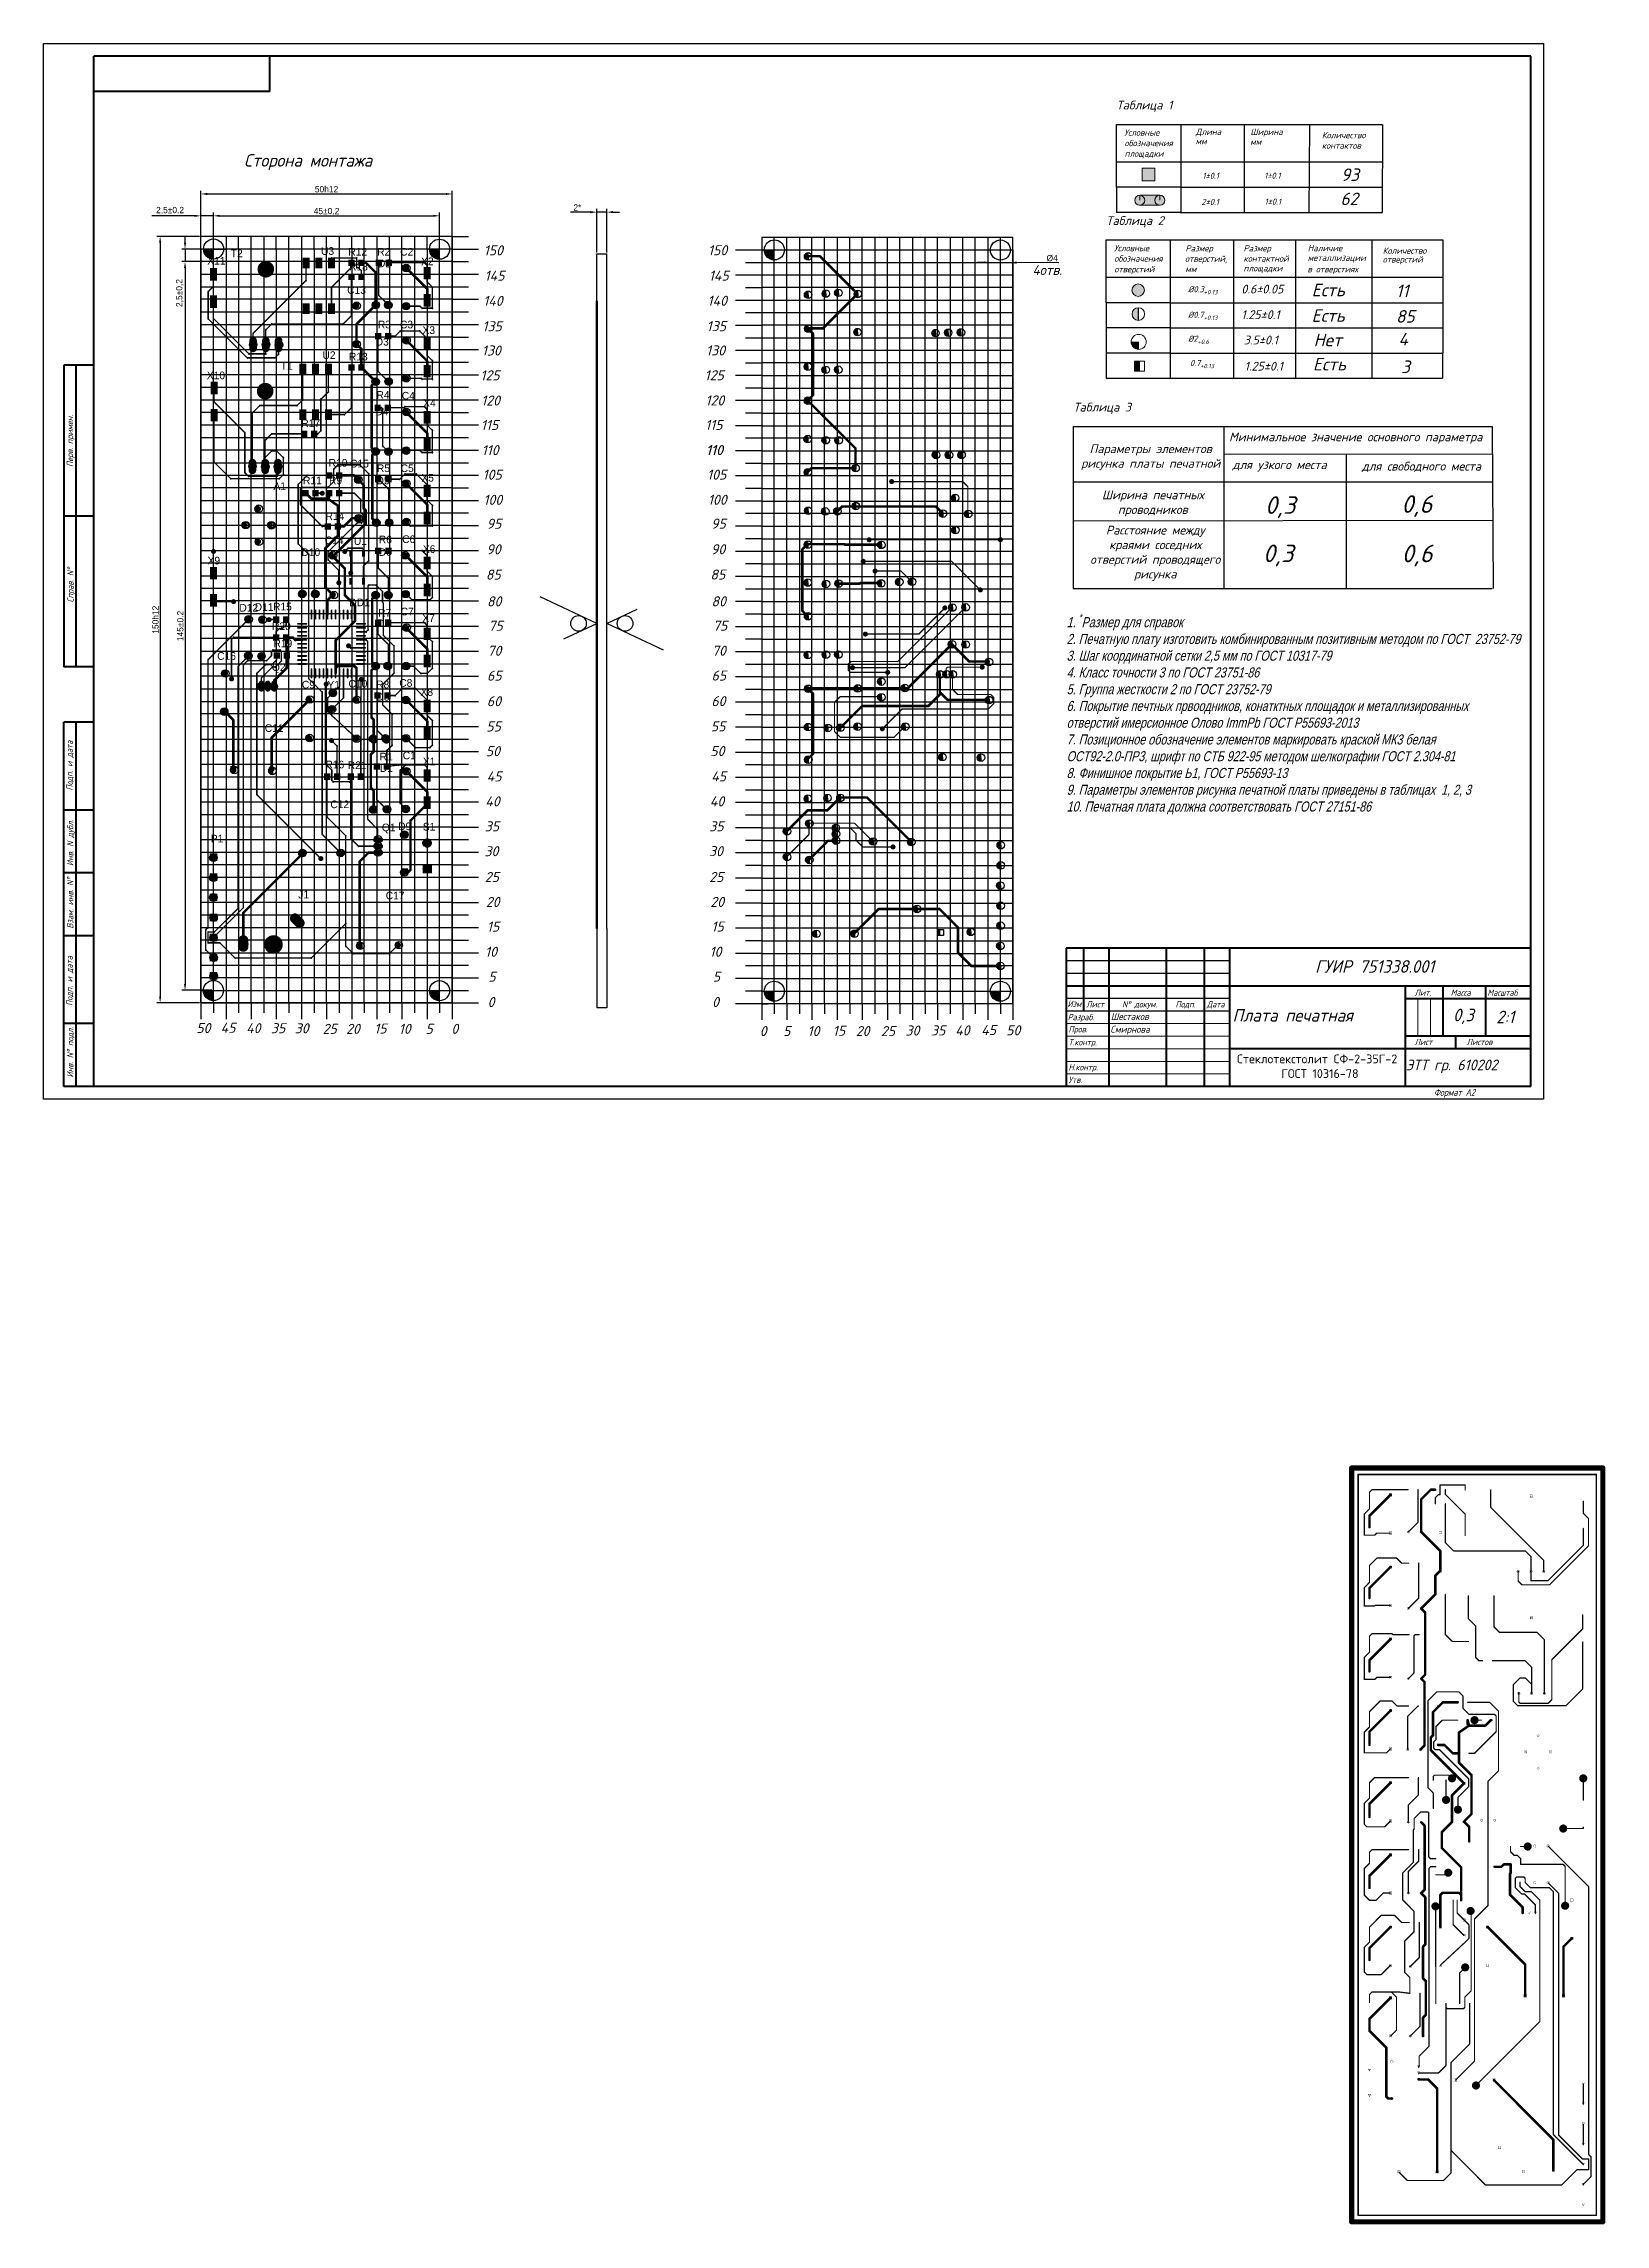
# Model space of a CAD drawing. Header units: millimetres. Extents: x 40 to 3761, y -469 to 920.
# Drawn here: x 3139 to 3761, y -469 to 399 of the extents above; entities that cross this region are included whole.
import ezdxf

# ---------------------------------------------------------------- set-up
doc = ezdxf.new("R2010")
doc.units = ezdxf.units.MM
doc.layers.get('Defpoints').update_dxf_attribs({"color": 5})
for name, color, linetype in [('3-размеры', 6, 'Continuous'), ('BottomLayer', 5, 'Continuous'), ('BottomSolder', 6, 'Continuous'), ('DrillDrawing', 1, 'Continuous'), ('InternalPlane1', 76, 'Continuous'), ('InternalPlane2', 16, 'Continuous'), ('KeepOutLayer', 6, 'Continuous'), ('KONTUR', 7, 'Continuous'), ('MultiLayer', 9, 'Continuous'), ('PDF _Текст', 7, 'Continuous'), ('TopLayer', 1, 'Continuous'), ('TopOverlay', 2, 'Continuous'), ('Слой1', 7, 'Continuous')]:
    doc.layers.add(name, color=color, linetype=linetype)
for name, color, linetype, lineweight in [('Основная', 7, 'Continuous', 40), ('текст', 7, 'Continuous', 30), ('Толстые', 7, 'Continuous', 30), ('тонкая', 7, 'Continuous', 20)]:
    doc.layers.add(name, color=color, linetype=linetype, lineweight=lineweight)
doc.styles.add('ESKD', font='standarteskd.shx', dxfattribs={"width": 0.8, "oblique": 15})
doc.styles.add('PDF ISOCPEUR Italic', font='isocpeui.ttf')
doc.styles.add('стиль1', font='romans.shx', dxfattribs={"width": 0.75, "oblique": 15, "height": 3.5})
doc.dimstyles.new('ISO-25', dxfattribs={"dimtxt": 2.5, "dimasz": 2.5, "dimexe": 1.25, "dimexo": 0.625, "dimtad": 1, "dimtxsty": 'Standard', "dimcen": 2.5, "dimadec": 0, "dimazin": 0, "dimtfac": 1, "dimtmove": 0, "dimatfit": 3, "dimfxl": 1, "dimarcsym": 0})

msp = doc.modelspace()

# ---------------------------------------------------------------- texts
at = {"attachment_point": 1}
for s, width, heights, insert, char_height in [('{\\fGOST type B|b0|i1|c204|p2;Сторона монтажа}', 68.69002, [0], (3218.861, 354.846), 5), ('{\\fGOST type B|b0|i1|c204|p2;4отв.}', 68.69002, [0], (3532.679, 310.739), 4), ('{\\fGOST type B|b0|i1|c204|p2;ГУИР 751338.001}', 68.69002, [0], (3645.209, 34.063), 5), ('{\\fGOST type B|b0|i1|c204|p2;Шестаков}', 68.69002, [0], (3563.865, 13.023), 2.75365), ('{\\fGOST type B|b0|i1|c204|p2;Плата печатная}', 68.69002, [0], (3612.305, 14.631), 5), ('{\\fGOST type B|b0|i1|c204|p2;0,3}', 14.92518, [0], (3700.111, 14.757), 5), ('{\\fGOST type B|b0|i1|c204|p34;2:1}', 14.92518, [0], (3717.27, 13.96), 5), ('{\\fGOST type B|b0|i1|c204|p2;Смирнова}', 68.69002, [0], (3563.691, 7.953), 2.75365), ('{\\fGOST type B|b0|i1|c204|p2;ЭТТ гр. 610202}', 52.85516, [6.5], (3681.318, -5.498), 4.23984)]:
    msp.add_mtext_dynamic_manual_height_columns(s, width=width, gutter_width=50, heights=heights, dxfattribs=dict(at, insert=insert, char_height=char_height))
at = {"color": 0, "lineweight": 20, "insert": (3607.985, -3.476), "char_height": 3.5, "width": 76.0381, "attachment_point": 1}
msp.add_mtext('\\pxqc;{\\fISOCPEUR|b0|i0|c204|p34;Стеклотекстолит СФ-2-35Г-2\\P ГОСТ 10316-78}', dxfattribs=at)
at = {"layer": 'MultiLayer', "color": 0, "lineweight": -2, "insert": (3546.28, 171.933), "char_height": 4, "attachment_point": 1, "style": 'ESKD'}
msp.add_mtext_dynamic_manual_height_columns('\\A1;1. {\\H0.7x;\\S*^ ;}Размер для справок\\P2. Печатную плату изготовить комбинированным позитивным методом по ГОСТ  23752-79\\P3. Шаг координатной сетки 2,5 мм по ГОСТ 10317-79\\P4. Класс точности 3 по ГОСТ 23751-86\\P5. Группа жесткости 2 по ГОСТ 23752-79{\\A0; \\P6. Покрытие печтных првоодников, конатктных площадок и металлизированных отверстий имерсионное Олово ImmPb ГОСТ Р55693-2013\\P7. Позиционное обозначение элементов маркировать краской МК3 белая ОСТ92-2.0-ПР3, шрифт по СТБ 922-95 методом шелкографии ГОСТ 2.304-81\\P8. Финишное покрытие Ь1, ГОСТ Р55693-13\\P9. Параметры элементов рисунка печатной платы приведены в таблицах  1, 2, 3\\P10. Печатная плата должна соответствовать ГОСТ 27151-86}', width=173, gutter_width=50, heights=[0], dxfattribs=at)
at = {"layer": 'PDF _Текст', "color": 0, "attachment_point": 7, "style": 'PDF ISOCPEUR Italic'}
for s, insert, char_height in [('Таблица 1', (3566.113, 371.642), 3.5001), ('Условные', (3569.205, 362.147), 2.5001), ('Длина', (3597.68, 361.952), 2.5001), ('Ширина', (3619.425, 361.754), 2.5001), ('обозначения', (3569.341, 357.985), 2.50005), ('мм', (3597.59, 358.713), 2.5001), ('мм', (3619.334, 358.514), 2.5001), ('контактов', (3647.867, 356.974), 2.5001), ('Количество', (3647.867, 361.137), 2.5001), ('площадки', (3569.341, 353.072), 2.5001), ('\\A1;1%%P0.1', (3600.341, 344.984), 2.45005), ('\\A1;1%%P0.1', (3624.914, 345.027), 2.45005), ('93', (3655.458, 344.127), 5.0001), ('62', (3655.259, 334.535), 5.0001), ('Таблица 2', (3562.03, 325.677), 3.5001), ('\\A1;2%%P0.1', (3599.917, 334.588), 2.45005), ('\\A1;1%%P0.1', (3625.079, 334.715), 2.45005), ('Условные', (3565.122, 316.183), 2.5001), ('обозначения', (3565.258, 312.02), 2.50005), ('отверстий,', (3593.401, 311.27), 2.5001), ('Размер', (3593.597, 315.433), 2.5001), ('контактной', (3616.688, 312.02), 2.5001), ('Размер', (3616.688, 315.433), 2.5001), ('металлизации', (3642.237, 311.645), 2.50005), ('Наличие', (3642.237, 316.183), 2.5001), ('отверстий', (3672.1, 311.01), 2.5001), ('Количество', (3672.1, 315.172), 2.5001), ('отверстий', (3565.258, 307.107), 2.5001), ('мм', (3593.507, 307.857), 2.5001), ('площадки', (3616.688, 307.482), 2.5001), ('в отверстиях', (3642.132, 307.107), 2.50005), ('0.6±0.05', (3615.813, 299.366), 3.5001), ('Есть', (3643.806, 298.265), 5.0001), ('11', (3677.394, 297.933), 5.0001), ('\\A1;%%C0.7{\\H0.7x;\\S^ +0.13;}', (3594.611, 288.845), 2.45005), ('1.25±0.1', (3615.786, 289.192), 3.5001), ('Есть', (3643.779, 288.091), 5.0001), ('3.5±0.1', (3616.756, 279.11), 3.5001), ('Нет', (3644.592, 278.364), 5.0001), ('4', (3678.356, 278.7), 5), ('\\A1;0.7{\\H0.7x;\\S^ +0.13;}', (3595.374, 269.643), 2.45005), ('1.25±0.1', (3617.057, 268.685), 3.5001), ('Есть', (3644.286, 268.751), 5.0001), ('3', (3679.414, 267.702), 5), ('Таблица 3', (3548.944, 251.452), 3.5001), ('Минимальное значение основного параметра', (3610.951, 239.601), 3.50007), ('для узкого места', (3612.297, 228.518), 3.50007), ('для свободного места', (3663.771, 228.345), 3.50007)]:
    msp.add_mtext(s, dxfattribs=dict(at, insert=insert, char_height=char_height))
at = {"layer": 'PDF _Текст', "char_height": 4, "width": 5.41212, "attachment_point": 7, "style": 'PDF ISOCPEUR Italic'}
for s, insert in [('150', (3314.263, 314.549)), ('150', (3403.528, 314.585)), ('145', (3314.595, 304.448)), ('145', (3403.861, 304.484)), ('140', (3314.041, 294.446)), ('140', (3403.306, 294.482)), ('135', (3313.709, 284.339)), ('135', (3402.974, 284.375)), ('130', (3313.491, 274.677)), ('130', (3402.756, 274.712)), ('125', (3312.907, 264.79)), ('125', (3402.172, 264.825)), ('120', (3313.234, 254.772)), ('120', (3402.499, 254.808)), ('115', (3313.115, 245.038)), ('115', (3402.38, 245.074)), ('110', (3313.442, 235.021)), ('110', (3402.708, 235.057)), ('110', (3402.804, 235.048)), ('105', (3313.79, 225.272)), ('105', (3403.152, 225.298)), ('100', (3314.118, 215.255)), ('100', (3403.48, 215.281)), ('95', (3315.388, 205.74)), ('95', (3404.75, 205.767)), ('90', (3315.323, 195.562)), ('90', (3404.685, 195.588)), ('80', (3315.527, 174.833)), ('80', (3404.889, 174.859)), ('75', (3316.109, 165.135)), ('75', (3405.471, 165.162)), ('70', (3315.732, 155.189)), ('70', (3405.094, 155.216)), ('65', (3315.556, 145.301)), ('65', (3404.918, 145.328)), ('60', (3315.49, 135.123)), ('60', (3404.852, 135.149))]:
    msp.add_mtext(s, dxfattribs=dict(at, insert=insert))
at = {"layer": 'PDF _Текст', "color": 0, "attachment_point": 7, "style": 'PDF ISOCPEUR Italic'}
for s, insert, char_height, width in [('\\A1;%%C0.3{\\H0.7x;\\S^ +0.13;}', (3594.638, 299.019), 2.45005, 10.08047), ('85', (3677.367, 287.759), 5.0001, 10.16486), ('\\A1;%%C2{\\H0.7x;\\S^ +0.6;}', (3594.611, 279.31), 2.45005, 6.59082), ('\\pxqc;Параметры элементов \\Pрисунка платы печатной', (3552.418, 229.05), 3.50007, 54.6394), ('\\pxqc;Ширина печатных проводников', (3554.032, 210.693), 3.50007, 53.08399), ('0,3', (3625.265, 210.038), 7, 22.2309), ('0,6', (3679.545, 210.448), 7, 22.2309), ('\\pxqc;Расстояние между краями соседних отверстий проводящего рисунка', (3554.998, 185.005), 3.50007, 53.08399), ('0,3', (3624.456, 190.813), 7, 22.2309), ('0,6', (3679.679, 190.787), 7, 22.2309)]:
    msp.add_mtext(s, dxfattribs=dict(at, insert=insert, char_height=char_height, width=width))
at = {"layer": 'PDF _Текст', "char_height": 4, "attachment_point": 7, "style": 'PDF ISOCPEUR Italic'}
for s, insert in [('85', (3315.088, 185.505)), ('85', (3404.45, 185.531)), ('55', (3315.256, 125.066)), ('55', (3404.618, 125.092)), ('50', (3315.066, 115.248)), ('50', (3404.428, 115.274)), ('45', (3315.425, 105.184)), ('45', (3404.787, 105.21)), ('40', (3314.873, 95.254)), ('40', (3404.235, 95.28)), ('35', (3314.648, 85.333)), ('35', (3404.01, 85.36)), ('30', (3314.54, 75.419)), ('30', (3403.902, 75.446)), ('25', (3314.651, 65.15)), ('25', (3404.013, 65.177)), ('20', (3315.08, 55.213)), ('20', (3404.442, 55.24)), ('15', (3315.512, 45.426)), ('15', (3404.874, 45.452)), ('10', (3314.78, 35.405)), ('10', (3404.142, 35.432)), ('5', (3316.076, 25.489)), ('5', (3405.438, 25.516)), ('0', (3315.794, 15.405)), ('0', (3405.156, 15.432)), ('50', (3199.83, 5.058)), ('45', (3209.523, 5.157)), ('40', (3219.678, 5.003)), ('35', (3229.515, 4.993)), ('30', (3239.02, 4.962)), ('25', (3250.135, 4.741)), ('20', (3259.454, 4.751)), ('15', (3270.67, 4.864)), ('10', (3280.424, 4.737)), ('5', (3291.07, 4.751)), ('0', (3301.364, 4.751)), ('0', (3424.121, 3.854)), ('5', (3433.4, 3.854)), ('10', (3443.136, 3.84)), ('15', (3453.177, 3.967)), ('20', (3462.337, 3.854)), ('25', (3472.339, 3.844)), ('30', (3482.129, 4.065)), ('35', (3492.236, 4.097)), ('40', (3501.899, 4.107)), ('45', (3512.242, 4.26)), ('50', (3522.202, 4.162))]:
    msp.add_mtext(s, dxfattribs=dict(at, insert=insert))
at = {"layer": 'TopOverlay'}
for s, p in [('X11', (3204.193, 310.86)), ('T2', (3213.552, 313.782)), ('U3', (3249.479, 314.755)), ('R12', (3260.351, 314.444)), ('R2', (3271.845, 314.444)), ('D2', (3272.154, 309.84)), ('C2', (3281.008, 314.444)), ('X2', (3289.308, 310.638)), ('R18', (3260.662, 308.546)), ('C13', (3259.885, 299.233)), ('R3', (3272.128, 285.492)), ('C3', (3280.917, 285.493)), ('D3', (3271.252, 278.654)), ('X3', (3289.88, 283.259)), ('T1', (3233.46, 269.056)), ('U2', (3250.081, 273.323)), ('R13', (3260.603, 272.714)), ('X10', (3204.031, 265.247)), ('R4', (3271.581, 257.475)), ('D4', (3271.111, 250.842)), ('C4', (3281.645, 257.17)), ('X4', (3290.184, 254.275)), ('R17', (3241.643, 246.225)), ('R11', (3242.307, 223.443)), ('R10', (3252.524, 230.453)), ('R9', (3252.676, 223.443)), ('C15', (3261.063, 230.148)), ('D5', (3271.601, 223.447)), ('R5', (3271.737, 228.32)), ('C5', (3281.191, 228.32)), ('X5', (3289.425, 224.51)), ('A1', (3230.566, 221.157)), ('R14', (3251.296, 209.257)), ('C14', (3250.991, 199.629)), ('U1', (3262.58, 199.324)), ('R6', (3272.492, 199.934)), ('C6', (3281.793, 200.086)), ('X9', (3204.331, 191.553)), ('D10', (3241.69, 194.905)), ('D6', (3272.438, 194.95)), ('X6', (3290.027, 196.124)), ('D12', (3216.988, 172.779)), ('D11', (3223.087, 173.084)), ('R15', (3230.406, 173.236)), ('DD1', (3260.75, 174.912)), ('R7', (3272.187, 170.798)), ('C7', (3281.171, 171.281)), ('R20', (3229.949, 165.464)), ('D7', (3271.831, 166.63)), ('X7', (3289.796, 168.667)), ('C16', (3208.153, 153.597)), ('R19', (3230.559, 158.607)), ('Q2', (3229.949, 149.159)), ('C9', (3241.865, 142.186)), ('Y1', (3252.053, 142.129)), ('C10', (3260.437, 142.564)), ('R8', (3271.448, 142.262)), ('D8', (3271.528, 137.369)), ('C8', (3280.65, 142.865)), ('X8', (3289.097, 139.247)), ('C11', (3227.11, 124.906)), ('R16', (3251.252, 110.403)), ('R21', (3260.152, 110.102)), ('R1', (3272.822, 113.569)), ('C1', (3282.024, 114.021)), ('X1', (3290.018, 111.609)), ('D1', (3272.913, 108.991)), ('C12', (3253.204, 94.561)), ('Q1', (3273.719, 85.365)), ('D9', (3280.205, 85.818)), ('S1', (3290.009, 85.667)), ('P1', (3205.638, 80.916)), ('J1', (3240.422, 58.671)), ('C17', (3275.239, 58.271))]:
    msp.add_text(s, height=3.048, dxfattribs=at).set_placement(p)
at = {"layer": 'текст', "style": 'стиль1', "oblique": 15, "width": 0.75}
for s, p in [('Перв. примен.', (3150.818, 230.32)), ('Справ. N%%d', (3150.973, 176.435)), ('Подп. и дата', (3150.639, 101.578)), ('Инв. N дубл.', (3150.884, 71.553)), ('Взам. инв. N%%d', (3150.884, 46.626)), ('Подп. и дата', (3150.589, 15.841)), ('Инв. N%%d подл.', (3150.884, -12.625))]:
    msp.add_text(s, height=2.5, rotation=90, dxfattribs=at).set_placement(p)
for s, height, p in [('Изм', 2.5, (3546.611, 15.42)), ('Лист', 2.5, (3554.086, 15.27)), ('N%%d докум. ', 2.5, (3568.37, 15.27)), ('Подп.', 2.5, (3589.623, 15.27)), ('Дата', 2.5, (3602.074, 15.27)), ('Лит.', 2.5, (3684.783, 19.873)), ('Масса', 2.5, (3699.158, 19.873)), ('Масштаб', 2.5, (3713.75, 19.873)), ('Разраб.', 2.5, (3546.727, 10.169)), ('Пров.', 2.5, (3547.028, 5.337)), ('Т.контр.', 2.5, (3547.028, 0.142)), ('Лист', 2.5, (3684.783, 0.259)), ('Листов', 2.5, (3705.508, 0.259)), ('Н.контр.', 2.5, (3547.028, -9.78)), ('Утв.', 2.5, (3547.028, -14.8)), ('Формат А2', 2.75, (3692.53, -19.942))]:
    msp.add_text(s, height=height, dxfattribs=at).set_placement(p)

# ---------------------------------------------------------------- blocks, each defined once
blk = doc.blocks.new('*U238')
for p, q in [((-7.5, 3.22), (-7.5, -3.22)), ((-2.5, 3.22), (-2.5, -0.78)), ((2.5, 3.22), (2.5, -3.22)), ((7.5, 3.22), (7.5, -0.78))]:
    blk.add_line(p, q)
blk = doc.blocks.new('*U239')
at = {"color": 0, "linetype": 'ByBlock', "lineweight": -2, "transparency": 16777216}
for p in [(0, 0), (20, 0), (40, 0), (60, 0), (80, 0)]:
    blk.add_blockref('*U238', p, dxfattribs=at)
blk = doc.blocks.new('*U240')
blk.add_line((0, 1.97), (0, -1.97))
blk = doc.blocks.new('*U241')
at = {"color": 0, "linetype": 'ByBlock', "lineweight": -2, "transparency": 16777216}
for p in [(0, 0), (10, 0), (20, 0), (30, 0), (40, 0), (50, 0), (60, 0), (70, 0), (80, 0), (90, 0), (100, 0), (110, 0), (120, 0), (130, 0), (140, 0), (150, 0), (160, 0), (170, 0), (180, 0), (190, 0), (200, 0), (210, 0), (220, 0), (230, 0), (240, 0), (250, 0)]:
    blk.add_blockref('*U240', p, dxfattribs=at)
blk = doc.blocks.new('*U242')
blk.add_line((3.25, 0), (-3.25, 0))
blk = doc.blocks.new('*U243')
at = {"color": 0, "linetype": 'ByBlock', "lineweight": -2, "transparency": 16777216}
for p in [(0, 0), (0, -5), (0, -10), (0, -15), (0, -20), (0, -25), (0, -30), (0, -35), (0, -40), (0, -45), (0, -50), (0, -55), (0, -60), (0, -65), (0, -70), (0, -75), (0, -80), (0, -85), (0, -90), (0, -95), (0, -100), (0, -105), (0, -110), (0, -115), (0, -120), (0, -125), (0, -130), (0, -135), (0, -140), (0, -145), (0, -150), (0, -155), (0, -160), (0, -165), (0, -170), (0, -175), (0, -180), (0, -185), (0, -190), (0, -195), (0, -200), (0, -205), (0, -210), (0, -215), (0, -220), (0, -225), (0, -230), (0, -235), (0, -240), (0, -245), (0, -250)]:
    blk.add_blockref('*U242', p, dxfattribs=at)
blk = doc.blocks.new('*U226')
for p, q in [((-50, 5), (50, 5)), ((-50, 0), (50, 0)), ((50, -5), (-50, -5))]:
    blk.add_line(p, q)
blk = doc.blocks.new('*U227')
at = {"color": 0, "linetype": 'ByBlock', "lineweight": -2, "transparency": 16777216}
for p in [(0, 285), (0, 270), (0, 255), (0, 240), (0, 225), (0, 210), (0, 195), (0, 180), (0, 165), (0, 150), (0, 135), (0, 120), (0, 105), (0, 90), (0, 75), (0, 60), (0, 45), (0, 30), (0, 15), (0, 0)]:
    blk.add_blockref('*U226', p, dxfattribs=at)
blk = doc.blocks.new('*U228')
for p, q in [((-5, 152.5), (-5, 147.5)), ((0, -152.5), (0, 152.5)), ((5, -152.5), (5, 152.5)), ((-5, 147.5), (-5, -152.5))]:
    blk.add_line(p, q)
blk = doc.blocks.new('*U229')
at = {"color": 0, "linetype": 'ByBlock', "lineweight": -2, "transparency": 16777216}
for p in [(0, 0), (15, 0), (30, 0), (45, 0), (60, 0), (75, 0), (90, 0)]:
    blk.add_blockref('*U228', p, dxfattribs=at)
blk = doc.blocks.new('*D249')
at = {"layer": '3-размеры', "color": 0, "lineweight": -2, "transparency": 16777216}
for p, q in [((3513.33, 311.75), (3510.83, 311.77)), ((3515.83, 311.73), (3523.83, 311.66)), ((3543.21, 311.51), (3526.33, 311.65))]:
    blk.add_line(p, q, dxfattribs=at)
at = {"layer": '3-размеры', "color": 0, "transparency": 16777216}
for points in [[(3513.34, 312.16), (3513.33, 311.33), (3515.83, 311.73)], [(3526.34, 312.06), (3526.33, 311.23), (3523.83, 311.66)]]:
    blk.add_solid(points, dxfattribs=at)
at = {"layer": 'Defpoints', "color": 0, "transparency": 16777216}
for p in [(3515.83, 311.73), (3523.83, 311.66)]:
    blk.add_point(p, dxfattribs=at)
at = {"layer": '3-размеры', "color": 0, "transparency": 16777216, "insert": (3540.52, 313.41), "char_height": 2.5, "width": 4.1667, "attachment_point": 5, "rotation": 359.55358}
blk.add_mtext('%%C4', dxfattribs=at)
blk = doc.blocks.new('*U231')
for p, q in [((-7.5, 3.22), (-7.5, -3.22)), ((-2.5, 3.22), (-2.5, -0.78)), ((2.5, 3.22), (2.5, -3.22)), ((7.5, 3.22), (7.5, -0.78))]:
    blk.add_line(p, q)
blk = doc.blocks.new('*U232')
at = {"color": 0, "linetype": 'ByBlock', "lineweight": -2, "transparency": 16777216}
for p in [(0, 0), (20, 0), (40, 0), (60, 0), (80, 0)]:
    blk.add_blockref('*U231', p, dxfattribs=at)
blk = doc.blocks.new('*U233')
blk.add_line((0, 1.97), (0, -1.97))
blk = doc.blocks.new('*U234')
at = {"color": 0, "linetype": 'ByBlock', "lineweight": -2, "transparency": 16777216}
for p in [(0, 0), (10, 0), (20, 0), (30, 0), (40, 0), (50, 0), (60, 0), (70, 0), (80, 0), (90, 0), (100, 0), (110, 0), (120, 0), (130, 0), (140, 0), (150, 0), (160, 0), (170, 0), (180, 0), (190, 0), (200, 0), (210, 0), (220, 0), (230, 0), (240, 0), (250, 0)]:
    blk.add_blockref('*U233', p, dxfattribs=at)
blk = doc.blocks.new('*U244')
blk.add_line((3.25, 0), (-3.25, 0))
blk = doc.blocks.new('*U245')
at = {"color": 0, "linetype": 'ByBlock', "lineweight": -2, "transparency": 16777216}
for p in [(0, 0), (0, -5), (0, -10), (0, -15), (0, -20), (0, -25), (0, -30), (0, -35), (0, -40), (0, -45), (0, -50), (0, -55), (0, -60), (0, -65), (0, -70), (0, -75), (0, -80), (0, -85), (0, -90), (0, -95), (0, -100), (0, -105), (0, -110), (0, -115), (0, -120), (0, -125), (0, -130), (0, -135), (0, -140), (0, -145), (0, -150), (0, -155), (0, -160), (0, -165), (0, -170), (0, -175), (0, -180), (0, -185), (0, -190), (0, -195), (0, -200), (0, -205), (0, -210), (0, -215), (0, -220), (0, -225), (0, -230), (0, -235), (0, -240), (0, -245), (0, -250)]:
    blk.add_blockref('*U244', p, dxfattribs=at)
blk = doc.blocks.new('*D251')
at = {"layer": '3-размеры', "color": 0, "lineweight": -2, "transparency": 16777216}
for p, q in [((3201.69, 317.67), (3201.69, 340.22)), ((3204.19, 338.97), (3299.19, 338.97)), ((3301.69, 317.67), (3301.69, 340.22))]:
    blk.add_line(p, q, dxfattribs=at)
at = {"layer": '3-размеры', "color": 0, "transparency": 16777216}
for points in [[(3204.19, 339.39), (3204.19, 338.55), (3201.69, 338.97)], [(3299.19, 339.39), (3299.19, 338.55), (3301.69, 338.97)]]:
    blk.add_solid(points, dxfattribs=at)
at = {"layer": 'Defpoints', "color": 0, "transparency": 16777216}
for p in [(3301.69, 338.97), (3201.69, 317.05), (3301.69, 317.05)]:
    blk.add_point(p, dxfattribs=at)
at = {"layer": '3-размеры', "color": 0, "transparency": 16777216, "insert": (3251.69, 340.85), "char_height": 2.5, "width": 3.75, "attachment_point": 5}
blk.add_mtext('50h12', dxfattribs=at)
blk = doc.blocks.new('*D247')
at = {"layer": '3-размеры', "color": 0, "lineweight": -2, "transparency": 16777216}
for p, q in [((3206.69, 312.67), (3206.69, 331.54)), ((3209.19, 330.29), (3294.19, 330.29)), ((3296.69, 312.67), (3296.69, 331.54))]:
    blk.add_line(p, q, dxfattribs=at)
at = {"layer": '3-размеры', "color": 0, "transparency": 16777216}
for points in [[(3209.19, 330.7), (3209.19, 329.87), (3206.69, 330.29)], [(3294.19, 330.7), (3294.19, 329.87), (3296.69, 330.29)]]:
    blk.add_solid(points, dxfattribs=at)
at = {"layer": 'Defpoints', "color": 0, "transparency": 16777216}
for p in [(3296.69, 330.29), (3206.69, 312.05), (3296.69, 312.05)]:
    blk.add_point(p, dxfattribs=at)
at = {"layer": '3-размеры', "color": 0, "transparency": 16777216, "insert": (3251.69, 332.16), "char_height": 2.5, "width": 4.1667, "attachment_point": 5}
blk.add_mtext('45%%P0.2', dxfattribs=at)
blk = doc.blocks.new('*D252')
at = {"layer": '3-размеры', "color": 0, "lineweight": -2, "transparency": 16777216}
for p, q in [((3199.19, 330.26), (3182.11, 330.26)), ((3201.69, 312.67), (3201.69, 331.51)), ((3206.69, 330.26), (3201.69, 330.26)), ((3206.69, 312.67), (3206.69, 331.51)), ((3209.19, 330.26), (3211.69, 330.26))]:
    blk.add_line(p, q, dxfattribs=at)
at = {"layer": '3-размеры', "color": 0, "transparency": 16777216}
for points in [[(3199.19, 330.68), (3199.19, 329.85), (3201.69, 330.26)], [(3209.19, 330.68), (3209.19, 329.85), (3206.69, 330.26)]]:
    blk.add_solid(points, dxfattribs=at)
at = {"layer": 'Defpoints', "color": 0, "transparency": 16777216}
for p in [(3201.69, 330.26), (3201.69, 312.05), (3206.69, 312.05)]:
    blk.add_point(p, dxfattribs=at)
at = {"layer": '3-размеры', "color": 0, "transparency": 16777216, "insert": (3189.4, 332.35), "char_height": 2.5, "attachment_point": 5}
blk.add_mtext('2,5%%P0.2', dxfattribs=at)
blk = doc.blocks.new('*D253')
at = {"layer": '3-размеры', "color": 0, "lineweight": -2, "transparency": 16777216}
for p, q in [((3201.07, 322.05), (3184.2, 322.05)), ((3185.45, 319.55), (3185.45, 19.55)), ((3201.07, 17.05), (3184.2, 17.05))]:
    blk.add_line(p, q, dxfattribs=at)
at = {"layer": '3-размеры', "color": 0, "transparency": 16777216}
for points in [[(3185.04, 319.55), (3185.87, 319.55), (3185.45, 322.05)], [(3185.04, 19.55), (3185.87, 19.55), (3185.45, 17.05)]]:
    blk.add_solid(points, dxfattribs=at)
at = {"layer": 'Defpoints', "color": 0, "transparency": 16777216}
for p in [(3201.69, 322.05), (3185.45, 17.05), (3201.69, 17.05)]:
    blk.add_point(p, dxfattribs=at)
at = {"layer": '3-размеры', "color": 0, "transparency": 16777216, "insert": (3183.58, 169.55), "char_height": 2.5, "attachment_point": 5, "rotation": 90}
blk.add_mtext('150h12', dxfattribs=at)
blk = doc.blocks.new('*D248')
at = {"layer": '3-размеры', "color": 0, "lineweight": -2, "transparency": 16777216}
for p, q in [((3206.07, 312.05), (3194.11, 312.05)), ((3195.36, 309.55), (3195.36, 24.58)), ((3206.07, 22.08), (3194.11, 22.08))]:
    blk.add_line(p, q, dxfattribs=at)
at = {"layer": '3-размеры', "color": 0, "transparency": 16777216}
for points in [[(3194.95, 309.55), (3195.78, 309.55), (3195.36, 312.05)], [(3194.95, 24.58), (3195.78, 24.58), (3195.36, 22.08)]]:
    blk.add_solid(points, dxfattribs=at)
at = {"layer": 'Defpoints', "color": 0, "transparency": 16777216}
for p in [(3206.69, 312.05), (3195.36, 22.08), (3206.7, 22.08)]:
    blk.add_point(p, dxfattribs=at)
at = {"layer": '3-размеры', "color": 0, "transparency": 16777216, "insert": (3193.49, 167.06), "char_height": 2.5, "attachment_point": 5, "rotation": 90}
blk.add_mtext('145%%P0.2', dxfattribs=at)
blk = doc.blocks.new('*U235')
for p, q in [((-5, 147.5), (-5, 152.5)), ((0.01, 147.5), (0, 152.5)), ((5, 152.5), (5, -152.5)), ((-5, 147.5), (-5, -152.5)), ((0.01, -152.5), (0.01, 147.5))]:
    blk.add_line(p, q)
blk = doc.blocks.new('*U236')
at = {"color": 0, "linetype": 'ByBlock', "lineweight": -2, "transparency": 16777216}
for p in [(0, 0), (15, 0), (30, 0), (45, 0), (60, 0), (75, 0), (90, 0)]:
    blk.add_blockref('*U235', p, dxfattribs=at)
blk = doc.blocks.new('*U237')
for p, q in [((50, 5), (-50, 5)), ((-50, 0), (50, 0)), ((-50, -5), (50, -5))]:
    blk.add_line(p, q)
blk = doc.blocks.new('*U230')
at = {"color": 0, "linetype": 'ByBlock', "lineweight": -2, "transparency": 16777216}
for p in [(0, 285), (0, 270), (0, 255), (0, 240), (0, 225), (0, 210), (0, 195), (0, 180), (0, 165), (0, 150), (0, 135), (0, 120), (0, 105), (0, 90), (0, 75), (0, 60), (0, 45), (0, 30), (0, 15), (0, 0)]:
    blk.add_blockref('*U237', p, dxfattribs=at)
blk = doc.blocks.new('*D250')
at = {"layer": '3-размеры', "color": 0, "lineweight": -2, "transparency": 16777216}
for p, q in [((3195.36, 319.55), (3195.36, 322.05)), ((3206.07, 317.05), (3194.11, 317.05)), ((3195.36, 317.05), (3195.36, 312.05)), ((3206.07, 312.05), (3194.11, 312.05)), ((3195.36, 309.55), (3195.36, 292.05))]:
    blk.add_line(p, q, dxfattribs=at)
at = {"layer": '3-размеры', "color": 0, "transparency": 16777216}
for points in [[(3194.95, 319.55), (3195.78, 319.55), (3195.36, 317.05)], [(3194.95, 309.55), (3195.78, 309.55), (3195.36, 312.05)]]:
    blk.add_solid(points, dxfattribs=at)
at = {"layer": 'Defpoints', "color": 0, "transparency": 16777216}
for p in [(3206.7, 317.05), (3195.36, 312.05), (3206.7, 312.05)]:
    blk.add_point(p, dxfattribs=at)
at = {"layer": '3-размеры', "color": 0, "transparency": 16777216, "insert": (3193.28, 299.55), "char_height": 2.5, "width": 5.4167, "attachment_point": 5, "rotation": 90}
blk.add_mtext('2,5%%P0,2', dxfattribs=at)
blk = doc.blocks.new('*D246')
at = {"layer": '3-размеры', "color": 0, "lineweight": -2, "transparency": 16777216}
for p, q in [((3356.74, 331.75), (3348.83, 331.75)), ((3359.24, 315.74), (3359.24, 333)), ((3363.24, 331.75), (3359.24, 331.75)), ((3363.24, 315.74), (3363.24, 333)), ((3365.74, 331.75), (3368.24, 331.75))]:
    blk.add_line(p, q, dxfattribs=at)
at = {"layer": '3-размеры', "color": 0, "transparency": 16777216}
for points in [[(3356.74, 332.17), (3356.74, 331.33), (3359.24, 331.75)], [(3365.74, 332.17), (3365.74, 331.33), (3363.24, 331.75)]]:
    blk.add_solid(points, dxfattribs=at)
at = {"layer": 'Defpoints', "color": 0, "transparency": 16777216}
for p in [(3359.24, 331.75), (3359.24, 315.11), (3363.24, 315.11)]:
    blk.add_point(p, dxfattribs=at)
at = {"layer": '3-размеры', "color": 0, "transparency": 16777216, "insert": (3351.54, 333.63), "char_height": 2.5, "attachment_point": 5}
blk.add_mtext('2*', dxfattribs=at)

# ---------------------------------------------------------------- dimensions: what is measured, and where the dimension line sits
at = {"layer": '3-размеры'}
for base, p1, p2, text, picture, middle in [((3301.695, 338.971), (3201.695, 317.047), (3301.695, 317.047), '50h12', '*D251', (3251.695, 338.971)), ((3296.695, 330.286), (3206.695, 312.047), (3296.695, 312.047), '45%%P0.2', '*D247', (3251.695, 330.286))]:
    dim = msp.add_linear_dim(base=base, p1=p1, p2=p2, text=text, dimstyle='ISO-25', dxfattribs=at)
    dim.commit()
    dim.dimension.update_dxf_attribs({"geometry": picture, "text_midpoint": middle, "dimtype": 160})
for base, p1, p2, text, picture, middle in [((3201.695, 330.264), (3206.695, 312.047), (3201.695, 312.047), '2,<>%%P0.2', '*D252', (3189.403, 332.347)), ((3359.244, 331.751), (3363.244, 315.115), (3359.244, 315.115), '2*', '*D246', (3351.536, 333.626))]:
    dim = msp.add_linear_dim(base=base, p1=p1, p2=p2, text=text, dimstyle='ISO-25', dxfattribs=at)
    dim.commit()
    dim.dimension.update_dxf_attribs({"geometry": picture, "text_midpoint": middle})
for base, p1, p2, text, picture, middle in [((3185.452, 17.047), (3201.695, 322.047), (3201.695, 17.047), '150h12', '*D253', (3183.577, 169.547)), ((3195.363, 312.047), (3206.7, 317.047), (3206.7, 312.047), '2,5%%P0,2', '*D250', (3193.28, 299.547)), ((3195.363, 22.081), (3206.695, 312.047), (3206.7, 22.081), '145%%P0.2', '*D248', (3193.488, 167.064))]:
    dim = msp.add_linear_dim(base=base, p1=p1, p2=p2, angle=90, text=text, dimstyle='ISO-25', dxfattribs=at)
    dim.commit()
    dim.dimension.update_dxf_attribs({"geometry": picture, "text_midpoint": middle})
dim = msp.add_diameter_dim_2p(p1=(3515.834, 311.727), p2=(3523.834, 311.665), text='%%C4', dimstyle='ISO-25', dxfattribs=at)
dim.commit()
dim.dimension.update_dxf_attribs({"geometry": '*D249', "text_midpoint": (3540.503, 311.535), "dimtype": 163})

# ---------------------------------------------------------------- hatches: boundary and pattern name
h = msp.add_hatch(color=256)
h.dxf.hatch_style = 1
h.paths.add_polyline_path([(3443.382, 315.649, 0.4142136), (3441.882, 314.149, 0.4142136), (3443.382, 312.649), (3443.382, 314.149)])
h = msp.add_hatch(color=256)
h.dxf.hatch_style = 1
h.paths.add_polyline_path([(3443.222, 314.962, 0.4142136), (3442.472, 314.212, 0.4142136), (3443.222, 313.462), (3443.222, 314.212)])
h = msp.add_hatch(color=256)
h.dxf.hatch_style = 1
h.paths.add_polyline_path([(3227.53, 310.214), (3226.342, 310.214), (3226.342, 307.814), (3227.53, 307.814)])
h = msp.add_hatch(color=256)
h.dxf.hatch_style = 1
h.paths.add_polyline_path([(3283.441, 310.968, 0.4142136), (3281.941, 309.468, 0.4142136), (3283.441, 307.968), (3283.441, 309.468)])
h = msp.add_hatch(color=256)
h.dxf.hatch_style = 1
h.paths.add_polyline_path([(3283.418, 310.298, 0.4142136), (3282.668, 309.548, 0.4142136), (3283.418, 308.798), (3283.418, 309.548)])
h = msp.add_hatch(color=256)
h.dxf.hatch_style = 1
h.paths.add_polyline_path([(3263.678, 295.973, 0.4142136), (3262.178, 294.473, 0.4142136), (3263.678, 292.973), (3263.678, 294.473)])
h = msp.add_hatch(color=256)
h.dxf.hatch_style = 1
h.paths.add_polyline_path([(3263.585, 295.335, 0.4142136), (3262.835, 294.585, 0.4142136), (3263.585, 293.835), (3263.585, 294.585)])
h = msp.add_hatch(color=256)
h.dxf.hatch_style = 1
h.paths.add_polyline_path([(3271.306, 296.246, 0.4142136), (3269.806, 294.746, 0.4142136), (3271.306, 293.246), (3271.306, 294.746)])
h = msp.add_hatch(color=256)
h.dxf.hatch_style = 1
h.paths.add_polyline_path([(3271.201, 295.509, 0.4142136), (3270.451, 294.759, 0.4142136), (3271.201, 294.009), (3271.201, 294.759)])
h = msp.add_hatch(color=256)
h.dxf.hatch_style = 1
h.paths.add_polyline_path([(3276.27, 296.246, 0.4142136), (3274.77, 294.746, 0.4142136), (3276.27, 293.246), (3276.27, 294.746)])
h = msp.add_hatch(color=256)
h.dxf.hatch_style = 1
h.paths.add_polyline_path([(3276.223, 295.564, 0.4142136), (3275.473, 294.814, 0.4142136), (3276.223, 294.064), (3276.223, 294.814)])
h = msp.add_hatch(color=256)
h.dxf.hatch_style = 1
h.paths.add_polyline_path([(3283.383, 295.822, 0.4142136), (3281.883, 294.322, 0.4142136), (3283.383, 292.822), (3283.383, 294.322)])
h = msp.add_hatch(color=256)
h.dxf.hatch_style = 1
h.paths.add_polyline_path([(3283.409, 295.067, 0.4142136), (3282.659, 294.317, 0.4142136), (3283.409, 293.567), (3283.409, 294.317)])
h = msp.add_hatch(color=256)
h.dxf.hatch_style = 1
h.paths.add_polyline_path([(3443.383, 300.397, 0.4142136), (3441.883, 298.897, 0.4142136), (3443.383, 297.397), (3443.383, 298.897)])
h = msp.add_hatch(color=256)
h.dxf.hatch_style = 1
h.paths.add_polyline_path([(3443.212, 299.676, 0.4142136), (3442.462, 298.926, 0.4142136), (3443.212, 298.176), (3443.212, 298.926)])
h = msp.add_hatch(color=256)
h.dxf.hatch_style = 1
h.paths.add_polyline_path([(3450.43, 300.851, 0.4142136), (3448.93, 299.351, 0.4142136), (3450.43, 297.851), (3450.43, 299.351)])
h = msp.add_hatch(color=256)
h.dxf.hatch_style = 1
h.paths.add_polyline_path([(3450.289, 300.248, 0.4142136), (3449.539, 299.498, 0.4142136), (3450.289, 298.748), (3450.289, 299.498)])
h = msp.add_hatch(color=256)
h.dxf.hatch_style = 1
h.paths.add_polyline_path([(3455.419, 301.129, 0.4142136), (3453.919, 299.629, 0.4142136), (3455.419, 298.129), (3455.419, 299.629)])
h = msp.add_hatch(color=256)
h.dxf.hatch_style = 1
h.paths.add_polyline_path([(3455.347, 300.328, 0.4142136), (3454.597, 299.578, 0.4142136), (3455.347, 298.828), (3455.347, 299.578)])
h = msp.add_hatch(color=256)
h.dxf.hatch_style = 1
h.paths.add_polyline_path([(3463.164, 300.676, 0.4142136), (3461.664, 299.176, 0.4142136), (3463.164, 297.676), (3463.164, 299.176)])
h = msp.add_hatch(color=256)
h.dxf.hatch_style = 1
h.paths.add_polyline_path([(3463.009, 300.008, 0.4142136), (3462.259, 299.258, 0.4142136), (3463.009, 298.508), (3463.009, 299.258)])
h = msp.add_hatch(color=256)
h.dxf.hatch_style = 1
h.paths.add_polyline_path([(3577.245, 300.686, 1), (3572.245, 300.686, 1)])
h.paths.add_polyline_path([(3574.806, 293.666, 0.4142136), (3572.306, 291.166, 0.4142136), (3574.806, 288.666)])
h = msp.add_hatch(color=256)
h.dxf.hatch_style = 1
h.paths.add_polyline_path([(3443.421, 286.922, 0.4142136), (3441.921, 285.422, 0.4142136), (3443.421, 283.922), (3443.421, 285.422)])
h = msp.add_hatch(color=256)
h.dxf.hatch_style = 1
h.paths.add_polyline_path([(3222.484, 280.465, 0.4142136), (3220.984, 278.965, 0.4142136), (3222.484, 277.465), (3222.484, 278.965)])
h = msp.add_hatch(color=256)
h.dxf.hatch_style = 1
h.paths.add_polyline_path([(3222.392, 279.768, 0.4142136), (3221.642, 279.018, 0.4142136), (3222.392, 278.268), (3222.392, 279.018)])
h = msp.add_hatch(color=256)
h.dxf.hatch_style = 1
h.paths.add_polyline_path([(3227.559, 280.555, 0.4142136), (3226.059, 279.055, 0.4142136), (3227.559, 277.555), (3227.559, 279.055)])
h = msp.add_hatch(color=256)
h.dxf.hatch_style = 1
h.paths.add_polyline_path([(3227.483, 279.829, 0.4142136), (3226.733, 279.079, 0.4142136), (3227.483, 278.329), (3227.483, 279.079)])
h = msp.add_hatch(color=256)
h.dxf.hatch_style = 1
h.paths.add_polyline_path([(3232.724, 280.404, 0.4142136), (3231.224, 278.904, 0.4142136), (3232.724, 277.404), (3232.724, 278.904)])
h = msp.add_hatch(color=256)
h.dxf.hatch_style = 1
h.paths.add_polyline_path([(3232.602, 279.681, 0.4142136), (3231.852, 278.931, 0.4142136), (3232.602, 278.181), (3232.602, 278.931)])
h = msp.add_hatch(color=256)
h.dxf.hatch_style = 1
h.paths.add_polyline_path([(3263.647, 280.697, 0.4142136), (3262.147, 279.197, 0.4142136), (3263.647, 277.697), (3263.647, 279.197)])
h = msp.add_hatch(color=256)
h.dxf.hatch_style = 1
h.paths.add_polyline_path([(3263.561, 280.06, 0.4142136), (3262.811, 279.31, 0.4142136), (3263.561, 278.56), (3263.561, 279.31)])
h = msp.add_hatch(color=256)
h.dxf.hatch_style = 1
h.paths.add_polyline_path([(3283.535, 282.239, 0.4142136), (3282.035, 280.739, 0.4142136), (3283.535, 279.239), (3283.535, 280.739)])
h = msp.add_hatch(color=256)
h.dxf.hatch_style = 1
h.paths.add_polyline_path([(3283.424, 281.563, 0.4142136), (3282.674, 280.813, 0.4142136), (3283.424, 280.063), (3283.424, 280.813)])
h = msp.add_hatch(color=256)
h.dxf.hatch_style = 1
h.paths.add_polyline_path([(3443.188, 286.283, 0.4142136), (3442.438, 285.533, 0.4142136), (3443.188, 284.783), (3443.188, 285.533)])
h = msp.add_hatch(color=256)
h.dxf.hatch_style = 1
h.paths.add_polyline_path([(3463.027, 285.493, 0.4142136), (3461.527, 283.993, 0.4142136), (3463.027, 282.493), (3463.027, 283.993)])
h = msp.add_hatch(color=256)
h.dxf.hatch_style = 1
h.paths.add_polyline_path([(3462.962, 284.684, 0.4142136), (3462.212, 283.934, 0.4142136), (3462.962, 283.184), (3462.962, 283.934)])
h = msp.add_hatch(color=256)
h.dxf.hatch_style = 1
h.paths.add_polyline_path([(3494.084, 285.094, 0.4142136), (3492.584, 283.594, 0.4142136), (3494.084, 282.094), (3494.084, 283.594)])
h = msp.add_hatch(color=256)
h.dxf.hatch_style = 1
h.paths.add_polyline_path([(3494.008, 284.462, 0.4142136), (3493.258, 283.712, 0.4142136), (3494.008, 282.962), (3494.008, 283.712)])
h = msp.add_hatch(color=256)
h.dxf.hatch_style = 1
h.paths.add_polyline_path([(3499.12, 285.267, 0.4142136), (3497.62, 283.767, 0.4142136), (3499.12, 282.267), (3499.12, 283.767)])
h = msp.add_hatch(color=256)
h.dxf.hatch_style = 1
h.paths.add_polyline_path([(3499.097, 284.526, 0.4142136), (3498.347, 283.776, 0.4142136), (3499.097, 283.026), (3499.097, 283.776)])
h = msp.add_hatch(color=256)
h.dxf.hatch_style = 1
h.paths.add_polyline_path([(3504.192, 285.372, 0.4142136), (3502.692, 283.872, 0.4142136), (3504.192, 282.372), (3504.192, 283.872)])
h = msp.add_hatch(color=256)
h.dxf.hatch_style = 1
h.paths.add_polyline_path([(3504.155, 284.526, 0.4142136), (3503.405, 283.776, 0.4142136), (3504.155, 283.026), (3504.155, 283.776)])
h = msp.add_hatch(color=256)
h.dxf.hatch_style = 1
h.paths.add_polyline_path([(3575.022, 280.261), (3571.922, 280.261, 0.4142136), (3575.022, 277.161)])
h = msp.add_hatch(color=256)
h.dxf.hatch_style = 1
h.paths.add_polyline_path([(3443.328, 271.782, 0.4142136), (3441.828, 270.282, 0.4142136), (3443.328, 268.782), (3443.328, 270.282)])
h = msp.add_hatch(color=256)
h.dxf.hatch_style = 1
h.paths.add_polyline_path([(3443.203, 271.019, 0.4142136), (3442.453, 270.269, 0.4142136), (3443.203, 269.519), (3443.203, 270.269)])
h = msp.add_hatch(color=256)
h.dxf.hatch_style = 1
h.paths.add_polyline_path([(3450.398, 270.5, 0.4142136), (3448.898, 269, 0.4142136), (3450.398, 267.5), (3450.398, 269)])
h = msp.add_hatch(color=256)
h.dxf.hatch_style = 1
h.paths.add_polyline_path([(3450.269, 269.731, 0.4142136), (3449.519, 268.981, 0.4142136), (3450.269, 268.231), (3450.269, 268.981)])
h = msp.add_hatch(color=256)
h.dxf.hatch_style = 1
h.paths.add_polyline_path([(3455.389, 270.535, 0.4142136), (3453.889, 269.035, 0.4142136), (3455.389, 267.535), (3455.389, 269.035)])
h = msp.add_hatch(color=256)
h.dxf.hatch_style = 1
h.paths.add_polyline_path([(3455.327, 269.745, 0.4142136), (3454.577, 268.995, 0.4142136), (3455.327, 268.245), (3455.327, 268.995)])
h = msp.add_hatch(color=256)
h.dxf.hatch_style = 1
h.paths.add_polyline_path([(3227.282, 261.561), (3226.094, 261.561), (3226.094, 259.161), (3227.282, 259.161)])
h = msp.add_hatch(color=256)
h.dxf.hatch_style = 1
h.paths.add_polyline_path([(3271.216, 265.766, 0.4142136), (3269.716, 264.266, 0.4142136), (3271.216, 262.766), (3271.216, 264.266)])
h = msp.add_hatch(color=256)
h.dxf.hatch_style = 1
h.paths.add_polyline_path([(3271.124, 265.069, 0.4142136), (3270.374, 264.319, 0.4142136), (3271.124, 263.569), (3271.124, 264.319)])
h = msp.add_hatch(color=256)
h.dxf.hatch_style = 1
h.paths.add_polyline_path([(3276.37, 265.857, 0.4142136), (3274.87, 264.357, 0.4142136), (3276.37, 262.857), (3276.37, 264.357)])
h = msp.add_hatch(color=256)
h.dxf.hatch_style = 1
h.paths.add_polyline_path([(3276.307, 265.045, 0.4142136), (3275.557, 264.295, 0.4142136), (3276.307, 263.545), (3276.307, 264.295)])
h = msp.add_hatch(color=256)
h.dxf.hatch_style = 1
h.paths.add_polyline_path([(3283.422, 267.122, 0.4142136), (3281.922, 265.622, 0.4142136), (3283.422, 264.122), (3283.422, 265.622)])
h = msp.add_hatch(color=256)
h.dxf.hatch_style = 1
h.paths.add_polyline_path([(3283.37, 266.362, 0.4142136), (3282.62, 265.612, 0.4142136), (3283.37, 264.862), (3283.37, 265.612)])
h = msp.add_hatch(color=256)
h.dxf.hatch_style = 1
h.paths.add_polyline_path([(3283.513, 253.688, 0.4142136), (3282.013, 252.188, 0.4142136), (3283.513, 250.688), (3283.513, 252.188)])
h = msp.add_hatch(color=256)
h.dxf.hatch_style = 1
h.paths.add_polyline_path([(3283.411, 252.911, 0.4142136), (3282.661, 252.161, 0.4142136), (3283.411, 251.411), (3283.411, 252.161)])
h = msp.add_hatch(color=256)
h.dxf.hatch_style = 1
h.paths.add_polyline_path([(3443.294, 258.225, 0.4142136), (3441.794, 256.725, 0.4142136), (3443.294, 255.225), (3443.294, 256.725)])
h = msp.add_hatch(color=256)
h.dxf.hatch_style = 1
h.paths.add_polyline_path([(3443.194, 257.459, 0.4142136), (3442.444, 256.709, 0.4142136), (3443.194, 255.959), (3443.194, 256.709)])
h = msp.add_hatch(color=256)
h.dxf.hatch_style = 1
h.paths.add_polyline_path([(3271.228, 238.01, 0.4142136), (3269.728, 236.51, 0.4142136), (3271.228, 235.01), (3271.228, 236.51)])
h = msp.add_hatch(color=256)
h.dxf.hatch_style = 1
h.paths.add_polyline_path([(3271.195, 237.136, 0.4142136), (3270.445, 236.386, 0.4142136), (3271.195, 235.636), (3271.195, 236.386)])
h = msp.add_hatch(color=256)
h.dxf.hatch_style = 1
h.paths.add_polyline_path([(3276.353, 237.893, 0.4142136), (3274.853, 236.393, 0.4142136), (3276.353, 234.893), (3276.353, 236.393)])
h = msp.add_hatch(color=256)
h.dxf.hatch_style = 1
h.paths.add_polyline_path([(3276.301, 237.125, 0.4142136), (3275.551, 236.375, 0.4142136), (3276.301, 235.625), (3276.301, 236.375)])
h = msp.add_hatch(color=256)
h.dxf.hatch_style = 1
h.paths.add_polyline_path([(3283.373, 238.337, 0.4142136), (3281.873, 236.837, 0.4142136), (3283.373, 235.337), (3283.373, 236.837)])
h = msp.add_hatch(color=256)
h.dxf.hatch_style = 1
h.paths.add_polyline_path([(3283.348, 237.659, 0.4142136), (3282.598, 236.909, 0.4142136), (3283.348, 236.159), (3283.348, 236.909)])
h = msp.add_hatch(color=256)
h.dxf.hatch_style = 1
h.paths.add_polyline_path([(3443.226, 242.928, 0.4142136), (3441.726, 241.428, 0.4142136), (3443.226, 239.928), (3443.226, 241.428)])
h = msp.add_hatch(color=256)
h.dxf.hatch_style = 1
h.paths.add_polyline_path([(3443.223, 242.313, 0.4142136), (3442.473, 241.563, 0.4142136), (3443.223, 240.813), (3443.223, 241.563)])
h = msp.add_hatch(color=256)
h.dxf.hatch_style = 1
h.paths.add_polyline_path([(3450.366, 242.443, 0.4142136), (3448.866, 240.943, 0.4142136), (3450.366, 239.443), (3450.366, 240.943)])
h = msp.add_hatch(color=256)
h.dxf.hatch_style = 1
h.paths.add_polyline_path([(3450.306, 241.775, 0.4142136), (3449.556, 241.025, 0.4142136), (3450.306, 240.275), (3450.306, 241.025)])
h = msp.add_hatch(color=256)
h.dxf.hatch_style = 1
h.paths.add_polyline_path([(3455.531, 242.409, 0.4142136), (3454.031, 240.909, 0.4142136), (3455.531, 239.409), (3455.531, 240.909)])
h = msp.add_hatch(color=256)
h.dxf.hatch_style = 1
h.paths.add_polyline_path([(3455.375, 241.76, 0.4142136), (3454.625, 241.01, 0.4142136), (3455.375, 240.26), (3455.375, 241.01)])
h = msp.add_hatch(color=256)
h.dxf.hatch_style = 1
h.paths.add_polyline_path([(3494.29, 236.604, 0.4142136), (3492.79, 235.104, 0.4142136), (3494.29, 233.604), (3494.29, 235.104)])
h = msp.add_hatch(color=256)
h.dxf.hatch_style = 1
h.paths.add_polyline_path([(3494.232, 235.961, 0.4142136), (3493.482, 235.211, 0.4142136), (3494.232, 234.461), (3494.232, 235.211)])
h = msp.add_hatch(color=256)
h.dxf.hatch_style = 1
h.paths.add_polyline_path([(3499.435, 236.582, 0.4142136), (3497.935, 235.082, 0.4142136), (3499.435, 233.582), (3499.435, 235.082)])
h = msp.add_hatch(color=256)
h.dxf.hatch_style = 1
h.paths.add_polyline_path([(3499.345, 235.933, 0.4142136), (3498.595, 235.183, 0.4142136), (3499.345, 234.433), (3499.345, 235.183)])
h = msp.add_hatch(color=256)
h.dxf.hatch_style = 1
h.paths.add_polyline_path([(3504.451, 236.604, 0.4142136), (3502.951, 235.104, 0.4142136), (3504.451, 233.604), (3504.451, 235.104)])
h = msp.add_hatch(color=256)
h.dxf.hatch_style = 1
h.paths.add_polyline_path([(3504.387, 235.924, 0.4142136), (3503.637, 235.174, 0.4142136), (3504.387, 234.424), (3504.387, 235.174)])
h = msp.add_hatch(color=256)
h.dxf.hatch_style = 1
h.paths.add_polyline_path([(3222.209, 232.05, 0.4142136), (3220.709, 230.55, 0.4142136), (3222.209, 229.05), (3222.209, 230.55)])
h = msp.add_hatch(color=256)
h.dxf.hatch_style = 1
h.paths.add_polyline_path([(3222.168, 231.313, 0.4142136), (3221.418, 230.563, 0.4142136), (3222.168, 229.813), (3222.168, 230.563)])
h = msp.add_hatch(color=256)
h.dxf.hatch_style = 1
h.paths.add_polyline_path([(3227.329, 231.957, 0.4142136), (3225.829, 230.457, 0.4142136), (3227.329, 228.957), (3227.329, 230.457)])
h = msp.add_hatch(color=256)
h.dxf.hatch_style = 1
h.paths.add_polyline_path([(3227.265, 231.242, 0.4142136), (3226.515, 230.492, 0.4142136), (3227.265, 229.742), (3227.265, 230.492)])
h = msp.add_hatch(color=256)
h.dxf.hatch_style = 1
h.paths.add_polyline_path([(3232.392, 231.92, 0.4142136), (3230.892, 230.42, 0.4142136), (3232.392, 228.92), (3232.392, 230.42)])
h = msp.add_hatch(color=256)
h.dxf.hatch_style = 1
h.paths.add_polyline_path([(3232.348, 231.218, 0.4142136), (3231.598, 230.468, 0.4142136), (3232.348, 229.718), (3232.348, 230.468)])
h = msp.add_hatch(color=256)
h.dxf.hatch_style = 1
h.paths.add_polyline_path([(3264.361, 226.779, 0.4142136), (3262.861, 225.279, 0.4142136), (3264.361, 223.779), (3264.361, 225.279)])
h = msp.add_hatch(color=256)
h.dxf.hatch_style = 1
h.paths.add_polyline_path([(3264.322, 225.968, 0.4142136), (3263.572, 225.218, 0.4142136), (3264.322, 224.468), (3264.322, 225.218)])
h = msp.add_hatch(color=256)
h.dxf.hatch_style = 1
h.paths.add_polyline_path([(3443.261, 229.731, 0.4142136), (3441.761, 228.231, 0.4142136), (3443.261, 226.731), (3443.261, 228.231)])
h = msp.add_hatch(color=256)
h.dxf.hatch_style = 1
h.paths.add_polyline_path([(3443.191, 229.085, 0.4142136), (3442.441, 228.335, 0.4142136), (3443.191, 227.585), (3443.191, 228.335)])
h = msp.add_hatch(color=256)
h.dxf.hatch_style = 1
h.paths.add_polyline_path([(3462.255, 231.359, 0.4142136), (3460.755, 229.859, 0.4142136), (3462.255, 228.359), (3462.255, 229.859)])
h = msp.add_hatch(color=256)
h.dxf.hatch_style = 1
h.paths.add_polyline_path([(3462.258, 230.589, 0.4142136), (3461.508, 229.839, 0.4142136), (3462.258, 229.089), (3462.258, 229.839)])
h = msp.add_hatch(color=256)
h.dxf.hatch_style = 1
h.paths.add_polyline_path([(3283.446, 225.218, 0.4142136), (3281.946, 223.718, 0.4142136), (3283.446, 222.218), (3283.446, 223.718)])
h = msp.add_hatch(color=256)
h.dxf.hatch_style = 1
h.paths.add_polyline_path([(3283.404, 224.433, 0.4142136), (3282.654, 223.683, 0.4142136), (3283.404, 222.933), (3283.404, 223.683)])
h = msp.add_hatch(color=256)
h.dxf.hatch_style = 1
h.paths.add_polyline_path([(3501.898, 219.521, 0.4142136), (3500.398, 218.021, 0.4142136), (3501.898, 216.521), (3501.898, 218.021)])
h = msp.add_hatch(color=256)
h.dxf.hatch_style = 1
h.paths.add_polyline_path([(3501.942, 219.127, 0.4142136), (3501.192, 218.377, 0.4142136), (3501.942, 217.627), (3501.942, 218.377)])
h = msp.add_hatch(color=256)
h.dxf.hatch_style = 1
h.paths.add_polyline_path([(3219.536, 208.674, 0.4142136), (3218.036, 207.174, 0.4142136), (3219.536, 205.674), (3219.536, 207.174)])
h = msp.add_hatch(color=256)
h.dxf.hatch_style = 1
h.paths.add_polyline_path([(3224.69, 215.242, 0.4142136), (3223.19, 213.742, 0.4142136), (3224.69, 212.242), (3224.69, 213.742)])
h = msp.add_hatch(color=256)
h.dxf.hatch_style = 1
h.paths.add_polyline_path([(3224.646, 214.428, 0.4142136), (3223.896, 213.678, 0.4142136), (3224.646, 212.928), (3224.646, 213.678)])
h = msp.add_hatch(color=256)
h.dxf.hatch_style = 1
h.paths.add_polyline_path([(3229.75, 208.627, 0.4142136), (3228.25, 207.127, 0.4142136), (3229.75, 205.627), (3229.75, 207.127)])
h = msp.add_hatch(color=256)
h.dxf.hatch_style = 1
h.paths.add_polyline_path([(3264.399, 211.442, 0.4142136), (3262.899, 209.942, 0.4142136), (3264.399, 208.442), (3264.399, 209.942)])
h = msp.add_hatch(color=256)
h.dxf.hatch_style = 1
h.paths.add_polyline_path([(3264.366, 210.703, 0.4142136), (3263.616, 209.953, 0.4142136), (3264.366, 209.203), (3264.366, 209.953)])
h = msp.add_hatch(color=256)
h.dxf.hatch_style = 1
h.paths.add_polyline_path([(3271.472, 209.647, 0.4142136), (3269.972, 208.147, 0.4142136), (3271.472, 206.647), (3271.472, 208.147)])
h = msp.add_hatch(color=256)
h.dxf.hatch_style = 1
h.paths.add_polyline_path([(3271.448, 208.929, 0.4142136), (3270.698, 208.179, 0.4142136), (3271.448, 207.429), (3271.448, 208.179)])
h = msp.add_hatch(color=256)
h.dxf.hatch_style = 1
h.paths.add_polyline_path([(3276.62, 209.684, 0.4142136), (3275.12, 208.184, 0.4142136), (3276.62, 206.684), (3276.62, 208.184)])
h = msp.add_hatch(color=256)
h.dxf.hatch_style = 1
h.paths.add_polyline_path([(3276.556, 208.937, 0.4142136), (3275.806, 208.187, 0.4142136), (3276.556, 207.437), (3276.556, 208.187)])
h = msp.add_hatch(color=256)
h.dxf.hatch_style = 1
h.paths.add_polyline_path([(3283.452, 209.924, 0.4142136), (3281.952, 208.424, 0.4142136), (3283.452, 206.924), (3283.452, 208.424)])
h = msp.add_hatch(color=256)
h.dxf.hatch_style = 1
h.paths.add_polyline_path([(3283.41, 209.187, 0.4142136), (3282.66, 208.437, 0.4142136), (3283.41, 207.687), (3283.41, 208.437)])
h = msp.add_hatch(color=256)
h.dxf.hatch_style = 1
h.paths.add_polyline_path([(3443.406, 214.408, 0.4142136), (3441.906, 212.908, 0.4142136), (3443.406, 211.408), (3443.406, 212.908)])
h = msp.add_hatch(color=256)
h.dxf.hatch_style = 1
h.paths.add_polyline_path([(3443.2, 213.827, 0.4142136), (3442.45, 213.077, 0.4142136), (3443.2, 212.327), (3443.2, 213.077)])
h = msp.add_hatch(color=256)
h.dxf.hatch_style = 1
h.paths.add_polyline_path([(3450.199, 214.143, 0.4142136), (3448.699, 212.643, 0.4142136), (3450.199, 211.143), (3450.199, 212.643)])
h = msp.add_hatch(color=256)
h.dxf.hatch_style = 1
h.paths.add_polyline_path([(3450.01, 213.574, 0.4142136), (3449.26, 212.824, 0.4142136), (3450.01, 212.074), (3450.01, 212.824)])
h = msp.add_hatch(color=256)
h.dxf.hatch_style = 1
h.paths.add_polyline_path([(3455.052, 214.231, 0.4142136), (3453.552, 212.731, 0.4142136), (3455.052, 211.231), (3455.052, 212.731)])
h = msp.add_hatch(color=256)
h.dxf.hatch_style = 1
h.paths.add_polyline_path([(3455.095, 213.604, 0.4142136), (3454.345, 212.854, 0.4142136), (3455.095, 212.104), (3455.095, 212.854)])
h = msp.add_hatch(color=256)
h.dxf.hatch_style = 1
h.paths.add_polyline_path([(3462.374, 216.259, 0.4142136), (3460.874, 214.759, 0.4142136), (3462.374, 213.259), (3462.374, 214.759)])
h = msp.add_hatch(color=256)
h.dxf.hatch_style = 1
h.paths.add_polyline_path([(3462.253, 215.385, 0.4142136), (3461.503, 214.635, 0.4142136), (3462.253, 213.885), (3462.253, 214.635)])
h = msp.add_hatch(color=256)
h.dxf.hatch_style = 1
h.paths.add_polyline_path([(3497.045, 213.262, 0.4142136), (3495.545, 211.762, 0.4142136), (3497.045, 210.262), (3497.045, 211.762)])
h = msp.add_hatch(color=256)
h.dxf.hatch_style = 1
h.paths.add_polyline_path([(3496.936, 212.565, 0.4142136), (3496.186, 211.815, 0.4142136), (3496.936, 211.065), (3496.936, 211.815)])
h = msp.add_hatch(color=256)
h.dxf.hatch_style = 1
h.paths.add_polyline_path([(3507.103, 213.173, 0.4142136), (3505.603, 211.673, 0.4142136), (3507.103, 210.173), (3507.103, 211.673)])
h = msp.add_hatch(color=256)
h.dxf.hatch_style = 1
h.paths.add_polyline_path([(3506.946, 212.565, 0.4142136), (3506.196, 211.815, 0.4142136), (3506.946, 211.065), (3506.946, 211.815)])
h = msp.add_hatch(color=256)
h.dxf.hatch_style = 1
h.paths.add_polyline_path([(3224.785, 202.106, 0.4142136), (3223.285, 200.606, 0.4142136), (3224.785, 199.106), (3224.785, 200.606)])
h = msp.add_hatch(color=256)
h.dxf.hatch_style = 1
h.paths.add_polyline_path([(3224.644, 201.375, 0.4142136), (3223.894, 200.625, 0.4142136), (3224.644, 199.875), (3224.644, 200.625)])
h = msp.add_hatch(color=256)
h.dxf.hatch_style = 1
h.paths.add_polyline_path([(3229.651, 207.959, 0.4142136), (3228.901, 207.209, 0.4142136), (3229.651, 206.459), (3229.651, 207.209)])
h = msp.add_hatch(color=256)
h.dxf.hatch_style = 1
h.paths.add_polyline_path([(3443.318, 200.918, 0.4142136), (3441.818, 199.418, 0.4142136), (3443.318, 197.918), (3443.318, 199.418)])
h = msp.add_hatch(color=256)
h.dxf.hatch_style = 1
h.paths.add_polyline_path([(3443.205, 200.414, 0.4142136), (3442.455, 199.664, 0.4142136), (3443.205, 198.914), (3443.205, 199.664)])
h = msp.add_hatch(color=256)
h.dxf.hatch_style = 1
h.paths.add_polyline_path([(3472.52, 200.83, 0.4142136), (3471.02, 199.33, 0.4142136), (3472.52, 197.83), (3472.52, 199.33)])
h = msp.add_hatch(color=256)
h.dxf.hatch_style = 1
h.paths.add_polyline_path([(3472.401, 200.145, 0.4142136), (3471.651, 199.395, 0.4142136), (3472.401, 198.645), (3472.401, 199.395)])
h = msp.add_hatch(color=256)
h.dxf.hatch_style = 1
h.paths.add_polyline_path([(3501.986, 206.737, 0.4142136), (3500.486, 205.237, 0.4142136), (3501.986, 203.737), (3501.986, 205.237)])
h = msp.add_hatch(color=256)
h.dxf.hatch_style = 1
h.paths.add_polyline_path([(3501.937, 206.093, 0.4142136), (3501.187, 205.343, 0.4142136), (3501.937, 204.593), (3501.937, 205.343)])
h = msp.add_hatch(color=256)
h.dxf.hatch_style = 1
h.paths.add_polyline_path([(3254.243, 196.64, 0.4142136), (3252.743, 195.14, 0.4142136), (3254.243, 193.64), (3254.243, 195.14)])
h = msp.add_hatch(color=256)
h.dxf.hatch_style = 1
h.paths.add_polyline_path([(3283.031, 196.64, 0.4142136), (3281.531, 195.14, 0.4142136), (3283.031, 193.64), (3283.031, 195.14)])
h = msp.add_hatch(color=256)
h.dxf.hatch_style = 1
h.paths.add_polyline_path([(3443.265, 185.841, 0.4142136), (3441.765, 184.341, 0.4142136), (3443.265, 182.841), (3443.265, 184.341)])
h = msp.add_hatch(color=256)
h.dxf.hatch_style = 1
h.paths.add_polyline_path([(3443.205, 185.136, 0.4142136), (3442.455, 184.386, 0.4142136), (3443.205, 183.636), (3443.205, 184.386)])
h = msp.add_hatch(color=256)
h.dxf.hatch_style = 1
h.paths.add_polyline_path([(3450.474, 185.291, 0.4142136), (3448.974, 183.791, 0.4142136), (3450.474, 182.291), (3450.474, 183.791)])
h = msp.add_hatch(color=256)
h.dxf.hatch_style = 1
h.paths.add_polyline_path([(3450.298, 184.583, 0.4142136), (3449.548, 183.833, 0.4142136), (3450.298, 183.083), (3450.298, 183.833)])
h = msp.add_hatch(color=256)
h.dxf.hatch_style = 1
h.paths.add_polyline_path([(3455.536, 185.401, 0.4142136), (3454.036, 183.901, 0.4142136), (3455.536, 182.401), (3455.536, 183.901)])
h = msp.add_hatch(color=256)
h.dxf.hatch_style = 1
h.paths.add_polyline_path([(3455.402, 184.67, 0.4142136), (3454.652, 183.92, 0.4142136), (3455.402, 183.17), (3455.402, 183.92)])
h = msp.add_hatch(color=256)
h.dxf.hatch_style = 1
h.paths.add_polyline_path([(3472.45, 185.516, 0.4142136), (3470.95, 184.016, 0.4142136), (3472.45, 182.516), (3472.45, 184.016)])
h = msp.add_hatch(color=256)
h.dxf.hatch_style = 1
h.paths.add_polyline_path([(3472.334, 184.904, 0.4142136), (3471.584, 184.154, 0.4142136), (3472.334, 183.404), (3472.334, 184.154)])
h = msp.add_hatch(color=256)
h.dxf.hatch_style = 1
h.paths.add_polyline_path([(3479.674, 186.066, 0.4142136), (3478.174, 184.566, 0.4142136), (3479.674, 183.066), (3479.674, 184.566)])
h = msp.add_hatch(color=256)
h.dxf.hatch_style = 1
h.paths.add_polyline_path([(3479.52, 185.399, 0.4142136), (3478.77, 184.649, 0.4142136), (3479.52, 183.899), (3479.52, 184.649)])
h = msp.add_hatch(color=256)
h.dxf.hatch_style = 1
h.paths.add_polyline_path([(3484.731, 186.169, 0.4142136), (3483.231, 184.669, 0.4142136), (3484.731, 183.169), (3484.731, 184.669)])
h = msp.add_hatch(color=256)
h.dxf.hatch_style = 1
h.paths.add_polyline_path([(3484.618, 185.385, 0.4142136), (3483.868, 184.635, 0.4142136), (3484.618, 183.885), (3484.618, 184.635)])
h = msp.add_hatch(color=256)
h.dxf.hatch_style = 1
h.paths.add_polyline_path([(3242.036, 181.304, 0.4142136), (3240.536, 179.804, 0.4142136), (3242.036, 178.304), (3242.036, 179.804)])
h = msp.add_hatch(color=256)
h.dxf.hatch_style = 1
h.paths.add_polyline_path([(3247.262, 181.257, 0.4142136), (3245.762, 179.757, 0.4142136), (3247.262, 178.257), (3247.262, 179.757)])
h = msp.add_hatch(color=256)
h.dxf.hatch_style = 1
h.paths.add_polyline_path([(3254.607, 180.834, 0.4142136), (3253.107, 179.334, 0.4142136), (3254.607, 177.834), (3254.607, 179.334)])
h = msp.add_hatch(color=256)
h.dxf.hatch_style = 1
h.paths.add_polyline_path([(3271.226, 180.881, 0.4142136), (3269.726, 179.381, 0.4142136), (3271.226, 177.881), (3271.226, 179.381)])
h = msp.add_hatch(color=256)
h.dxf.hatch_style = 1
h.paths.add_polyline_path([(3276.263, 180.881, 0.4142136), (3274.763, 179.381, 0.4142136), (3276.263, 177.881), (3276.263, 179.381)])
h = msp.add_hatch(color=256)
h.dxf.hatch_style = 1
h.paths.add_polyline_path([(3283.137, 181.21, 0.4142136), (3281.637, 179.71, 0.4142136), (3283.137, 178.21), (3283.137, 179.71)])
h = msp.add_hatch(color=256)
h.dxf.hatch_style = 1
h.paths.add_polyline_path([(3500.829, 175.89, 0.4142136), (3499.329, 174.39, 0.4142136), (3500.829, 172.89), (3500.829, 174.39)])
h = msp.add_hatch(color=256)
h.dxf.hatch_style = 1
h.paths.add_polyline_path([(3500.611, 175.164, 0.4142136), (3499.861, 174.414, 0.4142136), (3500.611, 173.664), (3500.611, 174.414)])
h = msp.add_hatch(color=256)
h.dxf.hatch_style = 1
h.paths.add_polyline_path([(3506.057, 175.959, 0.4142136), (3504.557, 174.459, 0.4142136), (3506.057, 172.959), (3506.057, 174.459)])
h = msp.add_hatch(color=256)
h.dxf.hatch_style = 1
h.paths.add_polyline_path([(3505.951, 175.192, 0.4142136), (3505.201, 174.442, 0.4142136), (3505.951, 173.692), (3505.951, 174.442)])
h = msp.add_hatch(color=256)
h.dxf.hatch_style = 1
h.paths.add_polyline_path([(3220.655, 171.18, 0.4142136), (3219.155, 169.68, 0.4142136), (3220.655, 168.18), (3220.655, 169.68)])
h = msp.add_hatch(color=256)
h.dxf.hatch_style = 1
h.paths.add_polyline_path([(3226.21, 171.039, 0.4142136), (3224.71, 169.539, 0.4142136), (3226.21, 168.039), (3226.21, 169.539)])
h = msp.add_hatch(color=256)
h.dxf.hatch_style = 1
h.paths.add_polyline_path([(3283.571, 167.895, 0.4142136), (3282.071, 166.395, 0.4142136), (3283.571, 164.895), (3283.571, 166.395)])
h = msp.add_hatch(color=256)
h.dxf.hatch_style = 1
h.paths.add_polyline_path([(3443.375, 172.423, 0.4142136), (3441.875, 170.923, 0.4142136), (3443.375, 169.423), (3443.375, 170.923)])
h = msp.add_hatch(color=256)
h.dxf.hatch_style = 1
h.paths.add_polyline_path([(3443.219, 171.683, 0.4142136), (3442.469, 170.933, 0.4142136), (3443.219, 170.183), (3443.219, 170.933)])
h = msp.add_hatch(color=256)
h.dxf.hatch_style = 1
h.paths.add_polyline_path([(3220.553, 156.699, 0.4142136), (3219.053, 155.199, 0.4142136), (3220.553, 153.699), (3220.553, 155.199)])
h = msp.add_hatch(color=256)
h.dxf.hatch_style = 1
h.paths.add_polyline_path([(3225.797, 156.55, 0.4142136), (3224.297, 155.05, 0.4142136), (3225.797, 153.55), (3225.797, 155.05)])
h = msp.add_hatch(color=256)
h.dxf.hatch_style = 1
h.paths.add_polyline_path([(3443.292, 156.972, 0.4142136), (3441.792, 155.472, 0.4142136), (3443.292, 153.972), (3443.292, 155.472)])
h = msp.add_hatch(color=256)
h.dxf.hatch_style = 1
h.paths.add_polyline_path([(3443.224, 156.441, 0.4142136), (3442.474, 155.691, 0.4142136), (3443.224, 154.941), (3443.224, 155.691)])
h = msp.add_hatch(color=256)
h.dxf.hatch_style = 1
h.paths.add_polyline_path([(3450.462, 157.136, 0.4142136), (3448.962, 155.636, 0.4142136), (3450.462, 154.136), (3450.462, 155.636)])
h = msp.add_hatch(color=256)
h.dxf.hatch_style = 1
h.paths.add_polyline_path([(3450.283, 156.427, 0.4142136), (3449.533, 155.677, 0.4142136), (3450.283, 154.927), (3450.283, 155.677)])
h = msp.add_hatch(color=256)
h.dxf.hatch_style = 1
h.paths.add_polyline_path([(3455.442, 157.19, 0.4142136), (3453.942, 155.69, 0.4142136), (3455.442, 154.19), (3455.442, 155.69)])
h = msp.add_hatch(color=256)
h.dxf.hatch_style = 1
h.paths.add_polyline_path([(3455.327, 156.441, 0.4142136), (3454.577, 155.691, 0.4142136), (3455.327, 154.941), (3455.327, 155.691)])
h = msp.add_hatch(color=256)
h.dxf.hatch_style = 1
h.paths.add_polyline_path([(3500.65, 161.293, 0.4142136), (3499.15, 159.793, 0.4142136), (3500.65, 158.293), (3500.65, 159.793)])
h = msp.add_hatch(color=256)
h.dxf.hatch_style = 1
h.paths.add_polyline_path([(3500.595, 160.601, 0.4142136), (3499.845, 159.851, 0.4142136), (3500.595, 159.101), (3500.595, 159.851)])
h = msp.add_hatch(color=256)
h.dxf.hatch_style = 1
h.paths.add_polyline_path([(3506.123, 161.183, 0.4142136), (3504.623, 159.683, 0.4142136), (3506.123, 158.183), (3506.123, 159.683)])
h = msp.add_hatch(color=256)
h.dxf.hatch_style = 1
h.paths.add_polyline_path([(3505.964, 160.574, 0.4142136), (3505.214, 159.824, 0.4142136), (3505.964, 159.074), (3505.964, 159.824)])
h = msp.add_hatch(color=256)
h.dxf.hatch_style = 1
h.paths.add_polyline_path([(3211.377, 149.657, 0.4142136), (3209.877, 148.157, 0.4142136), (3211.377, 146.657), (3211.377, 148.157)])
h = msp.add_hatch(color=256)
h.dxf.hatch_style = 1
h.paths.add_polyline_path([(3271.205, 152.586, 0.4142136), (3269.705, 151.086, 0.4142136), (3271.205, 149.586), (3271.205, 151.086)])
h = msp.add_hatch(color=256)
h.dxf.hatch_style = 1
h.paths.add_polyline_path([(3276.045, 152.703, 0.4142136), (3274.545, 151.203, 0.4142136), (3276.045, 149.703), (3276.045, 151.203)])
h = msp.add_hatch(color=256)
h.dxf.hatch_style = 1
h.paths.add_polyline_path([(3283.32, 152.615, 0.4142136), (3281.82, 151.115, 0.4142136), (3283.32, 149.615), (3283.32, 151.115)])
h = msp.add_hatch(color=256)
h.dxf.hatch_style = 1
h.paths.add_polyline_path([(3495.943, 149.314, 0.4142136), (3494.443, 147.814, 0.4142136), (3495.943, 146.314), (3495.943, 147.814)])
h = msp.add_hatch(color=256)
h.dxf.hatch_style = 1
h.paths.add_polyline_path([(3495.741, 148.657, 0.4142136), (3494.991, 147.907, 0.4142136), (3495.741, 147.157), (3495.741, 147.907)])
h = msp.add_hatch(color=256)
h.dxf.hatch_style = 1
h.paths.add_polyline_path([(3498.516, 149.369, 0.4142136), (3497.016, 147.869, 0.4142136), (3498.516, 146.369), (3498.516, 147.869)])
h = msp.add_hatch(color=256)
h.dxf.hatch_style = 1
h.paths.add_polyline_path([(3498.338, 148.643, 0.4142136), (3497.588, 147.893, 0.4142136), (3498.338, 147.143), (3498.338, 147.893)])
h = msp.add_hatch(color=256)
h.dxf.hatch_style = 1
h.paths.add_polyline_path([(3500.979, 149.314, 0.4142136), (3499.479, 147.814, 0.4142136), (3500.979, 146.314), (3500.979, 147.814)])
h = msp.add_hatch(color=256)
h.dxf.hatch_style = 1
h.paths.add_polyline_path([(3500.808, 148.643, 0.4142136), (3500.058, 147.893, 0.4142136), (3500.808, 147.143), (3500.808, 147.893)])
h = msp.add_hatch(color=256)
h.dxf.hatch_style = 1
h.paths.add_polyline_path([(3515.373, 154.237, 0.4142136), (3513.873, 152.737, 0.4142136), (3515.373, 151.237), (3515.373, 152.737)])
h = msp.add_hatch(color=256)
h.dxf.hatch_style = 1
h.paths.add_polyline_path([(3515.331, 153.641, 0.4142136), (3514.581, 152.891, 0.4142136), (3515.331, 152.141), (3515.331, 152.891)])
h = msp.add_hatch(color=256)
h.dxf.hatch_style = 1
h.paths.add_polyline_path([(3225.706, 144.604, 0.4142136), (3224.206, 143.104, 0.4142136), (3225.706, 141.604), (3225.706, 143.104)])
h = msp.add_hatch(color=256)
h.dxf.hatch_style = 1
h.paths.add_polyline_path([(3228.235, 144.557, 0.4142136), (3226.735, 143.057, 0.4142136), (3228.235, 141.557), (3228.235, 143.057)])
h = msp.add_hatch(color=256)
h.dxf.hatch_style = 1
h.paths.add_polyline_path([(3230.669, 144.463, 0.4142136), (3229.169, 142.963, 0.4142136), (3230.669, 141.463), (3230.669, 142.963)])
h = msp.add_hatch(color=256)
h.dxf.hatch_style = 1
h.paths.add_polyline_path([(3245.073, 139.301, 0.4142136), (3243.573, 137.801, 0.4142136), (3245.073, 136.301), (3245.073, 137.801)])
h = msp.add_hatch(color=256)
h.dxf.hatch_style = 1
h.paths.add_polyline_path([(3254.184, 141.87, 0.4142136), (3252.684, 140.37, 0.4142136), (3254.184, 138.87), (3254.184, 140.37)])
h = msp.add_hatch(color=256)
h.dxf.hatch_style = 1
h.paths.add_polyline_path([(3263.763, 139.161, 0.4142136), (3262.263, 137.661, 0.4142136), (3263.763, 136.161), (3263.763, 137.661)])
h = msp.add_hatch(color=256)
h.dxf.hatch_style = 1
h.paths.add_polyline_path([(3283.305, 139.065, 0.4142136), (3281.805, 137.565, 0.4142136), (3283.305, 136.065), (3283.305, 137.565)])
h = msp.add_hatch(color=256)
h.dxf.hatch_style = 1
h.paths.add_polyline_path([(3443.402, 143.571, 0.4142136), (3441.902, 142.071, 0.4142136), (3443.402, 140.571), (3443.402, 142.071)])
h = msp.add_hatch(color=256)
h.dxf.hatch_style = 1
h.paths.add_polyline_path([(3443.183, 142.982, 0.4142136), (3442.433, 142.232, 0.4142136), (3443.183, 141.482), (3443.183, 142.232)])
h = msp.add_hatch(color=256)
h.dxf.hatch_style = 1
h.paths.add_polyline_path([(3463.105, 143.735, 0.4142136), (3461.605, 142.235, 0.4142136), (3463.105, 140.735), (3463.105, 142.235)])
h = msp.add_hatch(color=256)
h.dxf.hatch_style = 1
h.paths.add_polyline_path([(3463.011, 143, 0.4142136), (3462.261, 142.25, 0.4142136), (3463.011, 141.5), (3463.011, 142.25)])
h = msp.add_hatch(color=256)
h.dxf.hatch_style = 1
h.paths.add_polyline_path([(3472.518, 146.415, 0.4142136), (3471.018, 144.915, 0.4142136), (3472.518, 143.415), (3472.518, 144.915)])
h = msp.add_hatch(color=256)
h.dxf.hatch_style = 1
h.paths.add_polyline_path([(3472.573, 140.18, 0.4142136), (3471.073, 138.68, 0.4142136), (3472.573, 137.18), (3472.573, 138.68)])
h = msp.add_hatch(color=256)
h.dxf.hatch_style = 1
h.paths.add_polyline_path([(3472.437, 145.818, 0.4142136), (3471.687, 145.068, 0.4142136), (3472.437, 144.318), (3472.437, 145.068)])
h = msp.add_hatch(color=256)
h.dxf.hatch_style = 1
h.paths.add_polyline_path([(3472.444, 139.61, 0.4142136), (3471.694, 138.86, 0.4142136), (3472.444, 138.11), (3472.444, 138.86)])
h = msp.add_hatch(color=256)
h.dxf.hatch_style = 1
h.paths.add_polyline_path([(3481.932, 143.845, 0.4142136), (3480.432, 142.345, 0.4142136), (3481.932, 140.845), (3481.932, 142.345)])
h = msp.add_hatch(color=256)
h.dxf.hatch_style = 1
h.paths.add_polyline_path([(3481.806, 142.989, 0.4142136), (3481.056, 142.239, 0.4142136), (3481.806, 141.489), (3481.806, 142.239)])
h = msp.add_hatch(color=256)
h.dxf.hatch_style = 1
h.paths.add_polyline_path([(3515.427, 139.086, 0.4142136), (3513.927, 137.586, 0.4142136), (3515.427, 136.086), (3515.427, 137.586)])
h = msp.add_hatch(color=256)
h.dxf.hatch_style = 1
h.paths.add_polyline_path([(3210.956, 134.496, 0.4142136), (3209.456, 132.996, 0.4142136), (3210.956, 131.496), (3210.956, 132.996)])
h = msp.add_hatch(color=256)
h.dxf.hatch_style = 1
h.paths.add_polyline_path([(3253.857, 135.426, 0.4142136), (3252.357, 133.926, 0.4142136), (3253.857, 132.426), (3253.857, 133.926)])
h = msp.add_hatch(color=256)
h.dxf.hatch_style = 1
h.paths.add_polyline_path([(3515.343, 138.396, 0.4142136), (3514.593, 137.646, 0.4142136), (3515.343, 136.896), (3515.343, 137.646)])
h = msp.add_hatch(color=256)
h.dxf.hatch_style = 1
h.paths.add_polyline_path([(3244.947, 123.959, 0.4142136), (3243.447, 122.459, 0.4142136), (3244.947, 120.959), (3244.947, 122.459)])
h = msp.add_hatch(color=256)
h.dxf.hatch_style = 1
h.paths.add_polyline_path([(3263.63, 123.665, 0.4142136), (3262.13, 122.165, 0.4142136), (3263.63, 120.665), (3263.63, 122.165)])
h = msp.add_hatch(color=256)
h.dxf.hatch_style = 1
h.paths.add_polyline_path([(3270.224, 123.694, 0.4142136), (3268.724, 122.194, 0.4142136), (3270.224, 120.694), (3270.224, 122.194)])
h = msp.add_hatch(color=256)
h.dxf.hatch_style = 1
h.paths.add_polyline_path([(3275.163, 123.81, 0.4142136), (3273.663, 122.31, 0.4142136), (3275.163, 120.81), (3275.163, 122.31)])
h = msp.add_hatch(color=256)
h.dxf.hatch_style = 1
h.paths.add_polyline_path([(3283.355, 123.897, 0.4142136), (3281.855, 122.397, 0.4142136), (3283.355, 120.897), (3283.355, 122.397)])
h = msp.add_hatch(color=256)
h.dxf.hatch_style = 1
h.paths.add_polyline_path([(3443.377, 128.308, 0.4142136), (3441.877, 126.808, 0.4142136), (3443.377, 125.308), (3443.377, 126.808)])
h = msp.add_hatch(color=256)
h.dxf.hatch_style = 1
h.paths.add_polyline_path([(3443.218, 127.727, 0.4142136), (3442.468, 126.977, 0.4142136), (3443.218, 126.227), (3443.218, 126.977)])
h = msp.add_hatch(color=256)
h.dxf.hatch_style = 1
h.paths.add_polyline_path([(3451.241, 127.981, 0.4142136), (3449.741, 126.481, 0.4142136), (3451.241, 124.981), (3451.241, 126.481)])
h = msp.add_hatch(color=256)
h.dxf.hatch_style = 1
h.paths.add_polyline_path([(3451.081, 127.217, 0.4142136), (3450.331, 126.467, 0.4142136), (3451.081, 125.717), (3451.081, 126.467)])
h = msp.add_hatch(color=256)
h.dxf.hatch_style = 1
h.paths.add_polyline_path([(3456.211, 128.09, 0.4142136), (3454.711, 126.59, 0.4142136), (3456.211, 125.09), (3456.211, 126.59)])
h = msp.add_hatch(color=256)
h.dxf.hatch_style = 1
h.paths.add_polyline_path([(3456.146, 127.283, 0.4142136), (3455.396, 126.533, 0.4142136), (3456.146, 125.783), (3456.146, 126.533)])
h = msp.add_hatch(color=256)
h.dxf.hatch_style = 1
h.paths.add_polyline_path([(3463.092, 128.526, 0.4142136), (3461.592, 127.026, 0.4142136), (3463.092, 125.526), (3463.092, 127.026)])
h = msp.add_hatch(color=256)
h.dxf.hatch_style = 1
h.paths.add_polyline_path([(3462.988, 127.793, 0.4142136), (3462.238, 127.043, 0.4142136), (3462.988, 126.293), (3462.988, 127.043)])
h = msp.add_hatch(color=256)
h.dxf.hatch_style = 1
h.paths.add_polyline_path([(3482.042, 128.526, 0.4142136), (3480.542, 127.026, 0.4142136), (3482.042, 125.526), (3482.042, 127.026)])
h = msp.add_hatch(color=256)
h.dxf.hatch_style = 1
h.paths.add_polyline_path([(3481.8, 127.749, 0.4142136), (3481.05, 126.999, 0.4142136), (3481.8, 126.249), (3481.8, 126.999)])
h = msp.add_hatch(color=256)
h.dxf.hatch_style = 1
h.paths.add_polyline_path([(3443.431, 115.373, 0.4142136), (3441.931, 113.873, 0.4142136), (3443.431, 112.373), (3443.431, 113.873)])
h = msp.add_hatch(color=256)
h.dxf.hatch_style = 1
h.paths.add_polyline_path([(3443.215, 114.784, 0.4142136), (3442.465, 114.034, 0.4142136), (3443.215, 113.284), (3443.215, 114.034)])
h = msp.add_hatch(color=256)
h.dxf.hatch_style = 1
h.paths.add_polyline_path([(3496.826, 116.346, 0.4142136), (3495.326, 114.846, 0.4142136), (3496.826, 113.346), (3496.826, 114.846)])
h = msp.add_hatch(color=256)
h.dxf.hatch_style = 1
h.paths.add_polyline_path([(3496.816, 115.578, 0.4142136), (3496.066, 114.828, 0.4142136), (3496.816, 114.078), (3496.816, 114.828)])
h = msp.add_hatch(color=256)
h.dxf.hatch_style = 1
h.paths.add_polyline_path([(3512.152, 116.197, 0.4142136), (3510.652, 114.697, 0.4142136), (3512.152, 113.197), (3512.152, 114.697)])
h = msp.add_hatch(color=256)
h.dxf.hatch_style = 1
h.paths.add_polyline_path([(3512.074, 115.491, 0.4142136), (3511.324, 114.741, 0.4142136), (3512.074, 113.991), (3512.074, 114.741)])
h = msp.add_hatch(color=256)
h.dxf.hatch_style = 1
h.paths.add_polyline_path([(3214.989, 111.197, 0.4142136), (3213.489, 109.697, 0.4142136), (3214.989, 108.197), (3214.989, 109.697)])
h = msp.add_hatch(color=256)
h.dxf.hatch_style = 1
h.paths.add_polyline_path([(3230.16, 110.873, 0.4142136), (3228.66, 109.373, 0.4142136), (3230.16, 107.873), (3230.16, 109.373)])
h = msp.add_hatch(color=256)
h.dxf.hatch_style = 1
h.paths.add_polyline_path([(3283.422, 110.771, 0.4142136), (3281.922, 109.271, 0.4142136), (3283.422, 107.771), (3283.422, 109.271)])
h = msp.add_hatch(color=256)
h.dxf.hatch_style = 1
h.paths.add_polyline_path([(3270.261, 95.503, 0.4142136), (3268.761, 94.003, 0.4142136), (3270.261, 92.503), (3270.261, 94.003)])
h = msp.add_hatch(color=256)
h.dxf.hatch_style = 1
h.paths.add_polyline_path([(3275.788, 95.629, 0.4142136), (3274.288, 94.129, 0.4142136), (3275.788, 92.629), (3275.788, 94.129)])
h = msp.add_hatch(color=256)
h.dxf.hatch_style = 1
h.paths.add_polyline_path([(3283.192, 95.756, 0.4142136), (3281.692, 94.256, 0.4142136), (3283.192, 92.756), (3283.192, 94.256)])
h = msp.add_hatch(color=256)
h.dxf.hatch_style = 1
h.paths.add_polyline_path([(3443.262, 99.839, 0.4142136), (3441.762, 98.339, 0.4142136), (3443.262, 96.839), (3443.262, 98.339)])
h = msp.add_hatch(color=256)
h.dxf.hatch_style = 1
h.paths.add_polyline_path([(3443.217, 99.538, 0.4142136), (3442.467, 98.788, 0.4142136), (3443.217, 98.038), (3443.217, 98.788)])
h = msp.add_hatch(color=256)
h.dxf.hatch_style = 1
h.paths.add_polyline_path([(3451.084, 100.11, 0.4142136), (3449.584, 98.61, 0.4142136), (3451.084, 97.11), (3451.084, 98.61)])
h = msp.add_hatch(color=256)
h.dxf.hatch_style = 1
h.paths.add_polyline_path([(3451.062, 99.511, 0.4142136), (3450.312, 98.761, 0.4142136), (3451.062, 98.011), (3451.062, 98.761)])
h = msp.add_hatch(color=256)
h.dxf.hatch_style = 1
h.paths.add_polyline_path([(3456.244, 100.11, 0.4142136), (3454.744, 98.61, 0.4142136), (3456.244, 97.11), (3456.244, 98.61)])
h = msp.add_hatch(color=256)
h.dxf.hatch_style = 1
h.paths.add_polyline_path([(3456.165, 99.58, 0.4142136), (3455.415, 98.83, 0.4142136), (3456.165, 98.08), (3456.165, 98.83)])
h = msp.add_hatch(color=256)
h.dxf.hatch_style = 1
h.paths.add_polyline_path([(3435.006, 86.865, 0.4142136), (3433.506, 85.365, 0.4142136), (3435.006, 83.865), (3435.006, 85.365)])
h = msp.add_hatch(color=256)
h.dxf.hatch_style = 1
h.paths.add_polyline_path([(3443.859, 89.905, 0.4142136), (3442.359, 88.405, 0.4142136), (3443.859, 86.905), (3443.859, 88.405)])
h = msp.add_hatch(color=256)
h.dxf.hatch_style = 1
h.paths.add_polyline_path([(3443.727, 89.305, 0.4142136), (3442.977, 88.555, 0.4142136), (3443.727, 87.805), (3443.727, 88.555)])
h = msp.add_hatch(color=256)
h.dxf.hatch_style = 1
h.paths.add_polyline_path([(3454.397, 88.168, 0.4142136), (3452.897, 86.668, 0.4142136), (3454.397, 85.168), (3454.397, 86.668)])
h = msp.add_hatch(color=256)
h.dxf.hatch_style = 1
h.paths.add_polyline_path([(3454.387, 87.376, 0.4142136), (3453.637, 86.626, 0.4142136), (3454.387, 85.876), (3454.387, 86.626)])
h = msp.add_hatch(color=256)
h.dxf.hatch_style = 1
h.paths.add_polyline_path([(3242.068, 78.189, 0.4142136), (3240.568, 76.689, 0.4142136), (3242.068, 75.189), (3242.068, 76.689)])
h = msp.add_hatch(color=256)
h.dxf.hatch_style = 1
h.paths.add_polyline_path([(3257.27, 78.222, 0.4142136), (3255.77, 76.722, 0.4142136), (3257.27, 75.222), (3257.27, 76.722)])
h = msp.add_hatch(color=256)
h.dxf.hatch_style = 1
h.paths.add_polyline_path([(3272.174, 81.06, 0.4142136), (3270.674, 79.56, 0.4142136), (3272.174, 78.06), (3272.174, 79.56)])
h = msp.add_hatch(color=256)
h.dxf.hatch_style = 1
h.paths.add_polyline_path([(3272.203, 83.696, 0.4142136), (3270.703, 82.196, 0.4142136), (3272.203, 80.696), (3272.203, 82.196)])
h = msp.add_hatch(color=256)
h.dxf.hatch_style = 1
h.paths.add_polyline_path([(3272.203, 78.452, 0.4142136), (3270.703, 76.952, 0.4142136), (3272.203, 75.452), (3272.203, 76.952)])
h = msp.add_hatch(color=256)
h.dxf.hatch_style = 1
h.paths.add_polyline_path([(3282.677, 85.477, 0.4142136), (3281.177, 83.977, 0.4142136), (3282.677, 82.477), (3282.677, 83.977)])
h = msp.add_hatch(color=256)
h.dxf.hatch_style = 1
h.paths.add_polyline_path([(3291.576, 82.168, 0.4142136), (3290.076, 80.668, 0.4142136), (3291.576, 79.168), (3291.576, 80.668)])
h = msp.add_hatch(color=256)
h.dxf.hatch_style = 1
h.paths.add_polyline_path([(3434.839, 86.195, 0.4142136), (3434.089, 85.445, 0.4142136), (3434.839, 84.695), (3434.839, 85.445)])
h = msp.add_hatch(color=256)
h.dxf.hatch_style = 1
h.paths.add_polyline_path([(3454.451, 85.779, 0.4142136), (3452.951, 84.279, 0.4142136), (3454.451, 82.779), (3454.451, 84.279)])
h = msp.add_hatch(color=256)
h.dxf.hatch_style = 1
h.paths.add_polyline_path([(3454.506, 83.174, 0.4142136), (3453.006, 81.674, 0.4142136), (3454.506, 80.174), (3454.506, 81.674)])
h = msp.add_hatch(color=256)
h.dxf.hatch_style = 1
h.paths.add_polyline_path([(3454.387, 84.848, 0.4142136), (3453.637, 84.098, 0.4142136), (3454.387, 83.348), (3454.387, 84.098)])
h = msp.add_hatch(color=256)
h.dxf.hatch_style = 1
h.paths.add_polyline_path([(3454.387, 82.356, 0.4142136), (3453.637, 81.606, 0.4142136), (3454.387, 80.856), (3454.387, 81.606)])
h = msp.add_hatch(color=256)
h.dxf.hatch_style = 1
h.paths.add_polyline_path([(3469.226, 82.794, 0.4142136), (3467.726, 81.294, 0.4142136), (3469.226, 79.794), (3469.226, 81.294)])
h = msp.add_hatch(color=256)
h.dxf.hatch_style = 1
h.paths.add_polyline_path([(3469.118, 82.06, 0.4142136), (3468.368, 81.31, 0.4142136), (3469.118, 80.56), (3469.118, 81.31)])
h = msp.add_hatch(color=256)
h.dxf.hatch_style = 1
h.paths.add_polyline_path([(3484.438, 82.539, 0.4142136), (3482.938, 81.039, 0.4142136), (3484.438, 79.539), (3484.438, 81.039)])
h = msp.add_hatch(color=256)
h.dxf.hatch_style = 1
h.paths.add_polyline_path([(3484.348, 81.996, 0.4142136), (3483.598, 81.246, 0.4142136), (3484.348, 80.496), (3484.348, 81.246)])
h = msp.add_hatch(color=256)
h.dxf.hatch_style = 1
h.paths.add_polyline_path([(3520.063, 81.294, 0.4142136), (3518.563, 79.794, 0.4142136), (3520.063, 78.294), (3520.063, 79.794)])
h = msp.add_hatch(color=256)
h.dxf.hatch_style = 1
h.paths.add_polyline_path([(3519.92, 80.569, 0.4142136), (3519.17, 79.819, 0.4142136), (3519.92, 79.069), (3519.92, 79.819)])
h = msp.add_hatch(color=256)
h.dxf.hatch_style = 1
h.paths.add_polyline_path([(3206.665, 76.346, 0.4142136), (3205.165, 74.846, 0.4142136), (3206.665, 73.346), (3206.665, 74.846)])
h = msp.add_hatch(color=256)
h.dxf.hatch_style = 1
h.paths.add_polyline_path([(3282.658, 70.504, 0.4142136), (3281.158, 69.004, 0.4142136), (3282.658, 67.504), (3282.658, 69.004)])
h = msp.add_hatch(color=256)
h.dxf.hatch_style = 1
h.paths.add_polyline_path([(3291.636, 72.052, 0.4142136), (3290.136, 70.552, 0.4142136), (3291.636, 69.052), (3291.636, 70.552)])
h = msp.add_hatch(color=256)
h.dxf.hatch_style = 1
h.paths.add_polyline_path([(3435.006, 76.66, 0.4142136), (3433.506, 75.16, 0.4142136), (3435.006, 73.66), (3435.006, 75.16)])
h = msp.add_hatch(color=256)
h.dxf.hatch_style = 1
h.paths.add_polyline_path([(3434.828, 76.043, 0.4142136), (3434.078, 75.293, 0.4142136), (3434.828, 74.543), (3434.828, 75.293)])
h = msp.add_hatch(color=256)
h.dxf.hatch_style = 1
h.paths.add_polyline_path([(3443.859, 75.466, 0.4142136), (3442.359, 73.966, 0.4142136), (3443.859, 72.466), (3443.859, 73.966)])
h = msp.add_hatch(color=256)
h.dxf.hatch_style = 1
h.paths.add_polyline_path([(3443.703, 74.684, 0.4142136), (3442.953, 73.934, 0.4142136), (3443.703, 73.184), (3443.703, 73.934)])
h = msp.add_hatch(color=256)
h.dxf.hatch_style = 1
h.paths.add_polyline_path([(3520.063, 73.287, 0.4142136), (3518.563, 71.787, 0.4142136), (3520.063, 70.287), (3520.063, 71.787)])
h = msp.add_hatch(color=256)
h.dxf.hatch_style = 1
h.paths.add_polyline_path([(3519.896, 72.589, 0.4142136), (3519.146, 71.839, 0.4142136), (3519.896, 71.089), (3519.896, 71.839)])
h = msp.add_hatch(color=256)
h.dxf.hatch_style = 1
h.paths.add_polyline_path([(3206.651, 68.388, 0.4142136), (3205.151, 66.888, 0.4142136), (3206.651, 65.388), (3206.651, 66.888)])
h = msp.add_hatch(color=256)
h.dxf.hatch_style = 1
h.paths.add_polyline_path([(3519.9, 65.225, 0.4142136), (3518.4, 63.725, 0.4142136), (3519.9, 62.225), (3519.9, 63.725)])
h = msp.add_hatch(color=256)
h.dxf.hatch_style = 1
h.paths.add_polyline_path([(3519.914, 64.622, 0.4142136), (3519.164, 63.872, 0.4142136), (3519.914, 63.122), (3519.914, 63.872)])
h = msp.add_hatch(color=256)
h.dxf.hatch_style = 1
h.paths.add_polyline_path([(3206.651, 60.546, 0.4142136), (3205.151, 59.046, 0.4142136), (3206.651, 57.546), (3206.651, 59.046)])
h = msp.add_hatch(color=256)
h.dxf.hatch_style = 1
h.paths.add_polyline_path([(3206.71, 52.448, 0.4142136), (3205.21, 50.948, 0.4142136), (3206.71, 49.448), (3206.71, 50.948)])
h = msp.add_hatch(color=256)
h.dxf.hatch_style = 1
h.paths.add_polyline_path([(3486.768, 55.944, 0.4142136), (3485.268, 54.444, 0.4142136), (3486.768, 52.944), (3486.768, 54.444)])
h = msp.add_hatch(color=256)
h.dxf.hatch_style = 1
h.paths.add_polyline_path([(3486.606, 55.161, 0.4142136), (3485.856, 54.411, 0.4142136), (3486.606, 53.661), (3486.606, 54.411)])
h = msp.add_hatch(color=256)
h.dxf.hatch_style = 1
h.paths.add_polyline_path([(3519.979, 57.238, 0.4142136), (3518.479, 55.738, 0.4142136), (3519.979, 54.238), (3519.979, 55.738)])
h = msp.add_hatch(color=256)
h.dxf.hatch_style = 1
h.paths.add_polyline_path([(3519.909, 56.552, 0.4142136), (3519.159, 55.802, 0.4142136), (3519.909, 55.052), (3519.909, 55.802)])
h = msp.add_hatch(color=256)
h.dxf.hatch_style = 1
h.paths.add_polyline_path([(3206.699, 44.524, 0.4142136), (3205.199, 43.024, 0.4142136), (3206.699, 41.524), (3206.699, 43.024)])
h = msp.add_hatch(color=256)
h.dxf.hatch_style = 1
h.paths.add_polyline_path([(3240.063, 51.221, 0.4142136), (3238.563, 49.721, 0.4142136), (3240.063, 48.221), (3240.063, 49.721)])
h = msp.add_hatch(color=256)
h.dxf.hatch_style = 1
h.paths.add_polyline_path([(3446.686, 46.047, 0.4142136), (3445.186, 44.547, 0.4142136), (3446.686, 43.047), (3446.686, 44.547)])
h = msp.add_hatch(color=256)
h.dxf.hatch_style = 1
h.paths.add_polyline_path([(3446.523, 45.46, 0.4142136), (3445.773, 44.71, 0.4142136), (3446.523, 43.96), (3446.523, 44.71)])
h = msp.add_hatch(color=256)
h.dxf.hatch_style = 1
h.paths.add_polyline_path([(3461.84, 46.101, 0.4142136), (3460.34, 44.601, 0.4142136), (3461.84, 43.101), (3461.84, 44.601)])
h = msp.add_hatch(color=256)
h.dxf.hatch_style = 1
h.paths.add_polyline_path([(3461.789, 45.446, 0.4142136), (3461.039, 44.696, 0.4142136), (3461.789, 43.946), (3461.789, 44.696)])
h = msp.add_hatch(color=256)
h.dxf.hatch_style = 1
h.paths.add_polyline_path([(3496.013, 46.24), (3494.825, 46.24), (3494.825, 43.84), (3496.013, 43.84)])
h = msp.add_hatch(color=256)
h.dxf.hatch_style = 1
h.paths.add_polyline_path([(3508.134, 46.821, 0.4142136), (3506.634, 45.321, 0.4142136), (3508.134, 43.821), (3508.134, 45.321)])
h = msp.add_hatch(color=256)
h.dxf.hatch_style = 1
h.paths.add_polyline_path([(3508.023, 46.119, 0.4142136), (3507.273, 45.369, 0.4142136), (3508.023, 44.619), (3508.023, 45.369)])
h = msp.add_hatch(color=256)
h.dxf.hatch_style = 1
h.paths.add_polyline_path([(3519.979, 49.283, 0.4142136), (3518.479, 47.783, 0.4142136), (3519.979, 46.283), (3519.979, 47.783)])
h = msp.add_hatch(color=256)
h.dxf.hatch_style = 1
h.paths.add_polyline_path([(3519.926, 48.512, 0.4142136), (3519.176, 47.762, 0.4142136), (3519.926, 47.012), (3519.926, 47.762)])
h = msp.add_hatch(color=256)
h.dxf.hatch_style = 1
h.paths.add_polyline_path([(3206.725, 36.517, 0.4142136), (3205.225, 35.017, 0.4142136), (3206.725, 33.517), (3206.725, 35.017)])
h = msp.add_hatch(color=256)
h.dxf.hatch_style = 1
h.paths.add_polyline_path([(3218.851, 42.049, 0.4142136), (3217.351, 40.549, 0.4142136), (3218.851, 39.049), (3218.851, 40.549)])
h = msp.add_hatch(color=256)
h.dxf.hatch_style = 1
h.paths.add_polyline_path([(3230.544, 41.509), (3229.356, 41.509), (3229.356, 39.109), (3230.544, 39.109)])
h = msp.add_hatch(color=256)
h.dxf.hatch_style = 1
h.paths.add_polyline_path([(3265.116, 41.269, 0.4142136), (3263.616, 39.769, 0.4142136), (3265.116, 38.269), (3265.116, 39.769)])
h = msp.add_hatch(color=256)
h.dxf.hatch_style = 1
h.paths.add_polyline_path([(3280.465, 41.541, 0.4142136), (3278.965, 40.041, 0.4142136), (3280.465, 38.541), (3280.465, 40.041)])
h = msp.add_hatch(color=256)
h.dxf.hatch_style = 1
h.paths.add_polyline_path([(3519.891, 41.243, 0.4142136), (3518.391, 39.743, 0.4142136), (3519.891, 38.243), (3519.891, 39.743)])
h = msp.add_hatch(color=256)
h.dxf.hatch_style = 1
h.paths.add_polyline_path([(3519.894, 40.534, 0.4142136), (3519.144, 39.784, 0.4142136), (3519.894, 39.034), (3519.894, 39.784)])
h = msp.add_hatch(color=256)
h.dxf.hatch_style = 1
h.paths.add_polyline_path([(3206.732, 29.276, 0.4142136), (3205.232, 27.776, 0.4142136), (3206.732, 26.276), (3206.732, 27.776)])
h = msp.add_hatch(color=256)
h.dxf.hatch_style = 1
h.paths.add_polyline_path([(3519.891, 33.298, 0.4142136), (3518.391, 31.798, 0.4142136), (3519.891, 30.298), (3519.891, 31.798)])
h = msp.add_hatch(color=256)
h.dxf.hatch_style = 1
h.paths.add_polyline_path([(3519.918, 32.59, 0.4142136), (3519.168, 31.84, 0.4142136), (3519.918, 31.09), (3519.918, 31.84)])
at = {"layer": 'BottomLayer'}
h = msp.add_hatch(color=256, dxfattribs=at)
h.dxf.hatch_style = 1
edge = h.paths.add_edge_path()
edge.add_line((3206.707, 317.065), (3202.707, 317.065))
edge.add_arc((3206.733, 317.091), 4.027, 180.378048, 269.621952)
edge.add_line((3206.707, 313.065), (3206.707, 317.065))
h = msp.add_hatch(color=256, dxfattribs=at)
h.dxf.hatch_style = 1
edge = h.paths.add_edge_path()
edge.add_line((3296.59, 317.02), (3292.59, 317.02))
edge.add_arc((3296.616, 317.047), 4.027, 180.378048, 269.621952)
edge.add_line((3296.59, 313.02), (3296.59, 317.02))
h = msp.add_hatch(color=256, dxfattribs=at)
h.dxf.hatch_style = 1
edge = h.paths.add_edge_path()
edge.add_line((3429.947, 316.708), (3425.947, 316.708))
edge.add_arc((3429.974, 316.734), 4.027, 180.378048, 269.621952)
edge.add_line((3429.947, 312.708), (3429.947, 316.708))
h = msp.add_hatch(color=256, dxfattribs=at)
h.dxf.hatch_style = 1
edge = h.paths.add_edge_path()
edge.add_line((3206.65, 22.002), (3202.65, 22.002))
edge.add_arc((3206.676, 22.028), 4.027, 180.378048, 269.621952)
edge.add_line((3206.65, 18.002), (3206.65, 22.002))
h = msp.add_hatch(color=256, dxfattribs=at)
h.dxf.hatch_style = 1
edge = h.paths.add_edge_path()
edge.add_line((3296.668, 21.92), (3292.668, 21.92))
edge.add_arc((3296.695, 21.946), 4.027, 180.378048, 269.621952)
edge.add_line((3296.668, 17.92), (3296.668, 21.92))
h = msp.add_hatch(color=256, dxfattribs=at)
h.dxf.hatch_style = 1
edge = h.paths.add_edge_path()
edge.add_line((3429.904, 21.708), (3425.904, 21.708))
edge.add_arc((3429.931, 21.734), 4.027, 180.378048, 269.621952)
edge.add_line((3429.904, 17.708), (3429.904, 21.708))
h = msp.add_hatch(color=256, dxfattribs=at)
h.dxf.hatch_style = 1
edge = h.paths.add_edge_path()
edge.add_line((3519.907, 21.693), (3515.907, 21.693))
edge.add_arc((3519.934, 21.72), 4.027, 180.378048, 269.621952)
edge.add_line((3519.907, 17.693), (3519.907, 21.693))
at = {"layer": 'PDF _Текст'}
h = msp.add_hatch(color=256, dxfattribs=at)
h.dxf.hatch_style = 1
h.paths.add_polyline_path([(3581.363, 336.457, -0.4142136), (3583.363, 338.457), (3582.363, 338.457), (3575.363, 338.457, -0.4142136), (3577.363, 336.457, -0.4063435), (3575.417, 334.458), (3583.31, 334.458, -0.4063435)])
h.paths.add_polyline_path([(3581.363, 336.457, 0.4063435), (3583.31, 334.458), (3583.417, 334.458, 0.4063435), (3585.363, 336.457, 1)])
h.paths.add_polyline_path([(3577.363, 336.457, 1), (3573.363, 336.457, 0.4063435), (3575.31, 334.458), (3575.417, 334.458, 0.4063435)])
h.paths.add_polyline_path([(3581.407, 349.234), (3577.407, 349.234), (3576.407, 349.234), (3576.407, 344.234), (3581.407, 344.234)])
h = msp.add_hatch(color=256, dxfattribs=at)
h.dxf.hatch_style = 1
h.paths.add_polyline_path([(3575.299, 268.485), (3575.299, 272.485), (3573.236, 272.485), (3573.236, 268.485)])

# ---------------------------------------------------------------- linework, layer by layer
for p, q in [((3301.695, 322.047), (3201.695, 322.047)), ((3301.695, 317.047), (3301.695, 322.047)), ((3301.695, 322.047), (3308.191, 322.047)), ((3424.918, 321.756), (3524.918, 321.756)), ((3524.918, 316.756), (3524.918, 321.756)), ((3201.695, 17.047), (3201.695, 317.047)), ((3301.695, 317.047), (3201.695, 317.047)), ((3206.664, 317.056), (3211.664, 317.056)), ((3301.695, 317.047), (3301.695, 314.547)), ((3301.695, 317.047), (3312.127, 317.047)), ((3301.695, 17.047), (3301.695, 317.047)), ((3301.695, 314.547), (3301.695, 17.047)), ((3359.244, 296.429), (3359.244, 315.115)), ((3359.244, 315.115), (3363.244, 315.115)), ((3363.244, 296.429), (3363.244, 315.115)), ((3424.893, 316.62), (3414.461, 316.62)), ((3424.893, 316.62), (3424.893, 314.12)), ((3424.918, 316.756), (3524.918, 316.756)), ((3524.918, 316.756), (3524.918, 16.756)), ((3301.695, 312.047), (3308.191, 312.047)), ((3301.695, 307.047), (3312.127, 307.047)), ((3424.893, 306.62), (3414.461, 306.62)), ((3424.893, 311.62), (3418.396, 311.62)), ((3301.695, 302.047), (3308.191, 302.047)), ((3301.695, 297.047), (3312.127, 297.047)), ((3363.244, 46.649), (3363.244, 296.429)), ((3424.893, 296.62), (3414.461, 296.62)), ((3424.893, 301.62), (3418.396, 301.62)), ((3301.695, 292.047), (3308.191, 292.047)), ((3301.695, 287.047), (3312.127, 287.047)), ((3424.893, 286.62), (3414.461, 286.62)), ((3424.893, 291.62), (3418.396, 291.62)), ((3574.806, 293.666), (3574.806, 288.666)), ((3301.695, 282.047), (3308.191, 282.047)), ((3424.893, 281.62), (3418.396, 281.62)), ((3301.695, 277.047), (3312.127, 277.047)), ((3301.695, 272.047), (3308.191, 272.047)), ((3424.893, 276.62), (3414.461, 276.62)), ((3424.893, 271.62), (3418.396, 271.62)), ((3562.03, 275.669), (3562.03, 265.669)), ((3587.459, 275.669), (3587.459, 265.669)), ((3612.661, 275.669), (3612.661, 265.669)), ((3637.441, 275.669), (3637.441, 265.669)), ((3667.772, 275.669), (3667.772, 265.669)), ((3696.081, 265.669), (3696.081, 275.669)), ((3562.03, 265.669), (3695.863, 265.669)), ((3201.59, 51.207), (3201.59, 51.207)), ((3359.244, 46.649), (3359.244, 15.115)), ((3363.244, 46.649), (3363.244, 15.115)), ((3301.695, 22.047), (3301.695, 27.047)), ((3611.065, 33.808), (3546.065, 33.808)), ((3611.065, 28.808), (3546.065, 28.808)), ((3201.695, 17.047), (3201.695, 22.047)), ((3611.065, 18.808), (3546.065, 18.808)), ((3204.195, 17.047), (3201.695, 17.047)), ((3201.695, 17.047), (3201.695, 10.657)), ((3201.695, 17.047), (3206.7, 17.047)), ((3301.695, 17.047), (3204.195, 17.047)), ((3363.244, 15.115), (3359.244, 15.115)), ((3424.918, 16.756), (3427.418, 16.756)), ((3524.918, 16.756), (3524.918, 10.318)), ((3611.065, 13.808), (3546.065, 13.808)), ((3681.065, -16.192), (3681.065, -16.192))]:
    msp.add_line(p, q)
at = {"lineweight": 60}
msp.add_line((3359.244, 296.429), (3359.244, 46.649), dxfattribs=at)
at = {"layer": 'BottomLayer'}
for points, const_width in [([(3443.201, 314.2), (3448.027, 314.2)], 1), ([(3448.027, 314.2), (3463.013, 299.214)], 1), ([(3449.297, 285.498), (3463.013, 299.214)], 1), ([(3443.201, 285.498), (3445.334, 283.364)], 1), ([(3443.201, 285.498), (3449.297, 285.498)], 1), ([(3445.334, 258.929), (3445.334, 283.364)], 1), ([(3443.201, 256.796), (3445.334, 258.929)], 1), ([(3443.201, 256.796), (3462.251, 237.746)], 1), ([(3462.251, 229.872), (3462.251, 237.746)], 1), ([(3443.201, 228.348), (3444.725, 229.872)], 1), ([(3444.725, 229.872), (3462.251, 229.872)], 1), ([(3476.627, 224.538), (3504.923, 224.538)], 0.5), ([(3504.923, 224.538), (3506.955, 222.506)], 0.5), ([(3506.955, 211.838), (3506.955, 222.506)], 0.5), ([(3455.139, 212.854), (3456.917, 214.632)], 1), ([(3456.917, 214.632), (3462.251, 214.632)], 1), ([(3462.251, 214.632), (3494.161, 214.632)], 1), ([(3494.161, 214.632), (3496.955, 211.838)], 1), ([(3441.067, 197.512), (3443.201, 199.646)], 1), ([(3443.201, 199.646), (3457.831, 199.646)], 1), ([(3457.831, 199.646), (3458.085, 199.392)], 1), ([(3458.085, 199.392), (3472.411, 199.392)], 1), ([(3467.686, 201.373), (3519.909, 201.373)], 0.5), ([(3441.067, 173.077), (3441.067, 197.512)], 1), ([(3465.299, 192.788), (3500.554, 192.788)], 0.5), ([(3500.554, 192.788), (3511.933, 181.408)], 0.5), ([(3455.393, 183.898), (3463.927, 183.898)], 1), ([(3463.927, 183.898), (3464.181, 184.152)], 1), ([(3464.181, 184.152), (3472.411, 184.152)], 1), ([(3470.023, 188.927), (3480.336, 188.927)], 0.5), ([(3480.336, 188.927), (3484.603, 184.66)], 0.5), ([(3441.067, 173.077), (3443.201, 170.944)], 1), ([(3479.081, 152.91), (3500.605, 174.434)], 0.5), ([(3481.977, 150.471), (3505.939, 174.434)], 0.5), ([(3487.397, 163.832), (3497.811, 174.246)], 0.5), ([(3466.162, 163.832), (3487.397, 163.832)], 0.5), ([(3483.013, 142.242), (3500.605, 159.834)], 1), ([(3500.605, 159.834), (3507.529, 152.91)], 1), ([(3459.406, 151.894), (3460.422, 152.91)], 0.5), ([(3459.406, 149.354), (3459.406, 151.894)], 0.5), ([(3459.406, 149.354), (3460.168, 148.592)], 0.5), ([(3460.168, 148.592), (3475.052, 148.592)], 0.5), ([(3460.422, 152.91), (3479.081, 152.91)], 0.5), ([(3461.082, 150.471), (3481.977, 150.471)], 0.5), ([(3495.779, 140.718), (3495.779, 147.814)], 1), ([(3498.319, 150.166), (3498.827, 150.674)], 0.5), ([(3498.319, 147.814), (3498.319, 150.166)], 0.5), ([(3498.827, 150.674), (3512.695, 150.674)], 0.5), ([(3500.859, 141.835), (3500.859, 147.814)], 0.5), ([(3507.529, 152.91), (3515.337, 152.91)], 1), ([(3443.201, 142.242), (3445.334, 140.108)], 1), ([(3443.201, 142.242), (3463.013, 142.242)], 1), ([(3445.334, 116.181), (3445.334, 140.108)], 1), ([(3453.869, 136.654), (3456.103, 138.888)], 0.5), ([(3456.103, 138.888), (3472.411, 138.888)], 0.5), ([(3463.013, 142.242), (3481.809, 142.242)], 1), ([(3481.809, 142.242), (3483.013, 142.242)], 1), ([(3491.258, 135.231), (3495.779, 139.752)], 1), ([(3495.779, 139.752), (3495.779, 140.718)], 1), ([(3495.779, 140.718), (3498.827, 137.67)], 1), ([(3500.859, 141.835), (3502.891, 139.803)], 0.5), ([(3502.891, 139.803), (3516.099, 139.803)], 0.5), ([(3516.099, 139.803), (3517.216, 138.686)], 0.5), ([(3517.216, 136.146), (3517.216, 138.686)], 0.5), ([(3453.869, 125.071), (3453.869, 136.654)], 0.5), ([(3456.155, 126.494), (3464.892, 135.231)], 1), ([(3464.892, 135.231), (3491.258, 135.231)], 1), ([(3472.919, 126.138), (3480.793, 134.012)], 0.5), ([(3480.793, 134.012), (3515.083, 134.012)], 0.5), ([(3498.827, 137.67), (3515.337, 137.67)], 1), ([(3515.083, 134.012), (3517.216, 136.146)], 0.5), ([(3453.869, 125.071), (3456.155, 122.785)], 0.5), ([(3456.155, 122.785), (3477.592, 122.785)], 0.5), ([(3477.592, 122.785), (3481.809, 127.002)], 0.5), ([(3443.201, 114.048), (3445.334, 116.181)], 1), ([(3451.024, 93.677), (3456.155, 98.808)], 1), ([(3456.155, 98.808), (3466.823, 98.808)], 1), ([(3466.823, 98.808), (3484.349, 81.282)], 1), ([(3434.819, 85.346), (3443.15, 93.677)], 1), ([(3443.15, 93.677), (3451.024, 93.677)], 1), ([(3443.709, 84.076), (3443.709, 88.582)], 0.5), ([(3443.709, 88.582), (3461.809, 88.582)], 0.5), ([(3454.377, 86.616), (3460.219, 86.616)], 0.5), ([(3460.219, 86.616), (3462.454, 84.38)], 0.5), ([(3461.809, 88.582), (3469.109, 81.282)], 0.5), ([(3434.819, 75.186), (3443.709, 84.076)], 0.5), ([(3443.709, 73.982), (3451.263, 81.536)], 1), ([(3451.263, 81.536), (3454.377, 81.536)], 1), ([(3462.454, 81.79), (3462.454, 84.38)], 0.5), ([(3462.454, 81.79), (3465.096, 79.148)], 0.5), ([(3465.096, 79.148), (3477.186, 79.148)], 0.5), ([(3461.743, 44.706), (3471.473, 54.436)], 1), ([(3471.473, 54.436), (3486.557, 54.436)], 1), ([(3486.557, 54.436), (3495.677, 54.436)], 1), ([(3495.677, 54.436), (3503.043, 47.07)], 1), ([(3503.043, 37.086), (3503.043, 47.07)], 1), ([(3503.043, 37.086), (3508.373, 31.756)], 1), ([(3508.373, 31.756), (3519.909, 31.756)], 1)]:
    msp.add_lwpolyline(points, dxfattribs=dict(at, const_width=const_width))
for points, const_width in [([(3442.951, 314.2, 1), (3443.451, 314.2, 1)], 0.5), ([(3447.777, 314.2, 1), (3448.277, 314.2, 1)], 0.5), ([(3447.777, 314.2, 1), (3448.277, 314.2, 1)], 0.5), ([(3462.763, 299.214, 1), (3463.263, 299.214, 1)], 0.5), ([(3462.763, 299.214, 1), (3463.263, 299.214, 1)], 0.5), ([(3442.951, 285.498, 1), (3443.451, 285.498, 1)], 0.5), ([(3442.951, 285.498, 1), (3443.451, 285.498, 1)], 0.5), ([(3445.084, 283.364, 1), (3445.584, 283.364, 1)], 0.5), ([(3445.084, 283.364, 1), (3445.584, 283.364, 1)], 0.5), ([(3449.047, 285.498, 1), (3449.547, 285.498, 1)], 0.5), ([(3449.047, 285.498, 1), (3449.547, 285.498, 1)], 0.5), ([(3442.951, 256.796, 1), (3443.451, 256.796, 1)], 0.5), ([(3442.951, 256.796, 1), (3443.451, 256.796, 1)], 0.5), ([(3445.084, 258.929, 1), (3445.584, 258.929, 1)], 0.5), ([(3445.084, 258.929, 1), (3445.584, 258.929, 1)], 0.5), ([(3462.001, 237.746, 1), (3462.501, 237.746, 1)], 0.5), ([(3462.001, 237.746, 1), (3462.501, 237.746, 1)], 0.5), ([(3442.951, 228.348, 1), (3443.451, 228.348, 1)], 0.5), ([(3444.475, 229.872, 1), (3444.975, 229.872, 1)], 0.5), ([(3444.475, 229.872, 1), (3444.975, 229.872, 1)], 0.5), ([(3462.001, 229.872, 1), (3462.501, 229.872, 1)], 0.5), ([(3462.001, 229.872, 1), (3462.501, 229.872, 1)], 0.5), ([(3476.127, 224.538, 1), (3477.127, 224.538, 1)], 1), ([(3476.502, 224.538, 1), (3476.752, 224.538, 1)], 0.25), ([(3504.798, 224.538, 1), (3505.048, 224.538, 1)], 0.25), ([(3504.798, 224.538, 1), (3505.048, 224.538, 1)], 0.25), ([(3506.83, 222.506, 1), (3507.08, 222.506, 1)], 0.25), ([(3506.83, 222.506, 1), (3507.08, 222.506, 1)], 0.25), ([(3454.889, 212.854, 1), (3455.389, 212.854, 1)], 0.5), ([(3456.667, 214.632, 1), (3457.167, 214.632, 1)], 0.5), ([(3456.667, 214.632, 1), (3457.167, 214.632, 1)], 0.5), ([(3462.001, 214.632, 1), (3462.501, 214.632, 1)], 0.5), ([(3462.001, 214.632, 1), (3462.501, 214.632, 1)], 0.5), ([(3493.911, 214.632, 1), (3494.411, 214.632, 1)], 0.5), ([(3493.911, 214.632, 1), (3494.411, 214.632, 1)], 0.5), ([(3496.705, 211.838, 1), (3497.205, 211.838, 1)], 0.5), ([(3506.83, 211.838, 1), (3507.08, 211.838, 1)], 0.25), ([(3442.951, 199.646, 1), (3443.451, 199.646, 1)], 0.5), ([(3442.951, 199.646, 1), (3443.451, 199.646, 1)], 0.5), ([(3457.581, 199.646, 1), (3458.081, 199.646, 1)], 0.5), ([(3457.581, 199.646, 1), (3458.081, 199.646, 1)], 0.5), ([(3457.835, 199.392, 1), (3458.335, 199.392, 1)], 0.5), ([(3457.835, 199.392, 1), (3458.335, 199.392, 1)], 0.5), ([(3467.186, 201.373, 1), (3468.186, 201.373, 1)], 1), ([(3467.561, 201.373, 1), (3467.811, 201.373, 1)], 0.25), ([(3472.161, 199.392, 1), (3472.661, 199.392, 1)], 0.5), ([(3519.409, 201.373, 1), (3520.409, 201.373, 1)], 1), ([(3519.784, 201.373, 1), (3520.034, 201.373, 1)], 0.25), ([(3440.817, 197.512, 1), (3441.317, 197.512, 1)], 0.5), ([(3440.817, 197.512, 1), (3441.317, 197.512, 1)], 0.5), ([(3464.799, 192.788, 1), (3465.799, 192.788, 1)], 1), ([(3465.174, 192.788, 1), (3465.424, 192.788, 1)], 0.25), ([(3500.429, 192.788, 1), (3500.679, 192.788, 1)], 0.25), ([(3500.429, 192.788, 1), (3500.679, 192.788, 1)], 0.25), ([(3455.143, 183.898, 1), (3455.643, 183.898, 1)], 0.5), ([(3463.677, 183.898, 1), (3464.177, 183.898, 1)], 0.5), ([(3463.677, 183.898, 1), (3464.177, 183.898, 1)], 0.5), ([(3463.931, 184.152, 1), (3464.431, 184.152, 1)], 0.5), ([(3463.931, 184.152, 1), (3464.431, 184.152, 1)], 0.5), ([(3469.523, 188.927, 1), (3470.523, 188.927, 1)], 1), ([(3469.898, 188.927, 1), (3470.148, 188.927, 1)], 0.25), ([(3472.161, 184.152, 1), (3472.661, 184.152, 1)], 0.5), ([(3480.211, 188.927, 1), (3480.461, 188.927, 1)], 0.25), ([(3480.211, 188.927, 1), (3480.461, 188.927, 1)], 0.25), ([(3484.478, 184.66, 1), (3484.728, 184.66, 1)], 0.25), ([(3511.433, 181.408, 1), (3512.433, 181.408, 1)], 1), ([(3440.817, 173.077, 1), (3441.317, 173.077, 1)], 0.5), ([(3440.817, 173.077, 1), (3441.317, 173.077, 1)], 0.5), ([(3497.311, 174.246, 1), (3498.311, 174.246, 1)], 1), ([(3497.686, 174.246, 1), (3497.936, 174.246, 1)], 0.25), ([(3500.48, 174.434, 1), (3500.73, 174.434, 1)], 0.25), ([(3505.814, 174.434, 1), (3506.064, 174.434, 1)], 0.25), ([(3511.808, 181.408, 1), (3512.058, 181.408, 1)], 0.25), ([(3442.951, 170.944, 1), (3443.451, 170.944, 1)], 0.5), ([(3465.662, 163.832, 1), (3466.662, 163.832, 1)], 1), ([(3466.037, 163.832, 1), (3466.287, 163.832, 1)], 0.25), ([(3487.272, 163.832, 1), (3487.522, 163.832, 1)], 0.25), ([(3487.272, 163.832, 1), (3487.522, 163.832, 1)], 0.25), ([(3500.355, 159.834, 1), (3500.855, 159.834, 1)], 0.5), ([(3500.355, 159.834, 1), (3500.855, 159.834, 1)], 0.5), ([(3459.281, 151.894, 1), (3459.531, 151.894, 1)], 0.25), ([(3459.281, 151.894, 1), (3459.531, 151.894, 1)], 0.25), ([(3459.281, 149.354, 1), (3459.531, 149.354, 1)], 0.25), ([(3459.281, 149.354, 1), (3459.531, 149.354, 1)], 0.25), ([(3460.043, 148.592, 1), (3460.293, 148.592, 1)], 0.25), ([(3460.043, 148.592, 1), (3460.293, 148.592, 1)], 0.25), ([(3460.582, 150.471, 1), (3461.582, 150.471, 1)], 1), ([(3460.297, 152.91, 1), (3460.547, 152.91, 1)], 0.25), ([(3460.297, 152.91, 1), (3460.547, 152.91, 1)], 0.25), ([(3460.957, 150.471, 1), (3461.207, 150.471, 1)], 0.25), ([(3474.552, 148.592, 1), (3475.552, 148.592, 1)], 1), ([(3474.927, 148.592, 1), (3475.177, 148.592, 1)], 0.25), ([(3478.956, 152.91, 1), (3479.206, 152.91, 1)], 0.25), ([(3478.956, 152.91, 1), (3479.206, 152.91, 1)], 0.25), ([(3481.852, 150.471, 1), (3482.101, 150.471, 1)], 0.25), ([(3481.852, 150.471, 1), (3482.101, 150.471, 1)], 0.25), ([(3495.529, 147.814, 1), (3496.029, 147.814, 1)], 0.5), ([(3498.194, 150.166, 1), (3498.444, 150.166, 1)], 0.25), ([(3498.194, 150.166, 1), (3498.444, 150.166, 1)], 0.25), ([(3498.194, 147.814, 1), (3498.444, 147.814, 1)], 0.25), ([(3498.702, 150.674, 1), (3498.952, 150.674, 1)], 0.25), ([(3498.702, 150.674, 1), (3498.952, 150.674, 1)], 0.25), ([(3500.734, 147.814, 1), (3500.984, 147.814, 1)], 0.25), ([(3507.279, 152.91, 1), (3507.779, 152.91, 1)], 0.5), ([(3507.279, 152.91, 1), (3507.779, 152.91, 1)], 0.5), ([(3512.195, 150.674, 1), (3513.195, 150.674, 1)], 1), ([(3512.57, 150.674, 1), (3512.82, 150.674, 1)], 0.25), ([(3515.087, 152.91, 1), (3515.587, 152.91, 1)], 0.5), ([(3442.951, 142.242, 1), (3443.451, 142.242, 1)], 0.5), ([(3442.951, 142.242, 1), (3443.451, 142.242, 1)], 0.5), ([(3445.084, 140.108, 1), (3445.584, 140.108, 1)], 0.5), ([(3445.084, 140.108, 1), (3445.584, 140.108, 1)], 0.5), ([(3455.978, 138.888, 1), (3456.228, 138.888, 1)], 0.25), ([(3455.978, 138.888, 1), (3456.228, 138.888, 1)], 0.25), ([(3462.763, 142.242, 1), (3463.263, 142.242, 1)], 0.5), ([(3462.763, 142.242, 1), (3463.263, 142.242, 1)], 0.5), ([(3472.286, 138.888, 1), (3472.536, 138.888, 1)], 0.25), ([(3481.559, 142.242, 1), (3482.059, 142.242, 1)], 0.5), ([(3481.559, 142.242, 1), (3482.059, 142.242, 1)], 0.5), ([(3482.763, 142.242, 1), (3483.263, 142.242, 1)], 0.5), ([(3482.763, 142.242, 1), (3483.263, 142.242, 1)], 0.5), ([(3495.529, 140.718, 1), (3496.029, 140.718, 1)], 0.5), ([(3495.529, 140.718, 1), (3496.029, 140.718, 1)], 0.5), ([(3495.529, 140.718, 1), (3496.029, 140.718, 1)], 0.5), ([(3495.529, 139.752, 1), (3496.029, 139.752, 1)], 0.5), ([(3495.529, 139.752, 1), (3496.029, 139.752, 1)], 0.5), ([(3500.734, 141.835, 1), (3500.984, 141.835, 1)], 0.25), ([(3500.734, 141.835, 1), (3500.984, 141.835, 1)], 0.25), ([(3502.766, 139.803, 1), (3503.016, 139.803, 1)], 0.25), ([(3502.766, 139.803, 1), (3503.016, 139.803, 1)], 0.25), ([(3515.974, 139.803, 1), (3516.224, 139.803, 1)], 0.25), ([(3515.974, 139.803, 1), (3516.224, 139.803, 1)], 0.25), ([(3517.091, 138.686, 1), (3517.341, 138.686, 1)], 0.25), ([(3517.091, 138.686, 1), (3517.341, 138.686, 1)], 0.25), ([(3453.744, 136.654, 1), (3453.994, 136.654, 1)], 0.25), ([(3453.744, 136.654, 1), (3453.994, 136.654, 1)], 0.25), ([(3464.642, 135.231, 1), (3465.142, 135.231, 1)], 0.5), ([(3464.642, 135.231, 1), (3465.142, 135.231, 1)], 0.5), ([(3480.668, 134.012, 1), (3480.918, 134.012, 1)], 0.25), ([(3480.668, 134.012, 1), (3480.918, 134.012, 1)], 0.25), ([(3491.008, 135.231, 1), (3491.508, 135.231, 1)], 0.5), ([(3491.008, 135.231, 1), (3491.508, 135.231, 1)], 0.5), ([(3498.577, 137.67, 1), (3499.077, 137.67, 1)], 0.5), ([(3498.577, 137.67, 1), (3499.077, 137.67, 1)], 0.5), ([(3514.958, 134.012, 1), (3515.208, 134.012, 1)], 0.25), ([(3514.958, 134.012, 1), (3515.208, 134.012, 1)], 0.25), ([(3515.087, 137.67, 1), (3515.587, 137.67, 1)], 0.5), ([(3517.091, 136.146, 1), (3517.341, 136.146, 1)], 0.25), ([(3517.091, 136.146, 1), (3517.341, 136.146, 1)], 0.25), ([(3453.744, 125.071, 1), (3453.994, 125.071, 1)], 0.25), ([(3453.744, 125.071, 1), (3453.994, 125.071, 1)], 0.25), ([(3455.905, 126.494, 1), (3456.405, 126.494, 1)], 0.5), ([(3456.03, 122.785, 1), (3456.28, 122.785, 1)], 0.25), ([(3456.03, 122.785, 1), (3456.28, 122.785, 1)], 0.25), ([(3472.419, 126.138, 1), (3473.419, 126.138, 1)], 1), ([(3472.794, 126.138, 1), (3473.044, 126.138, 1)], 0.25), ([(3477.467, 122.785, 1), (3477.717, 122.785, 1)], 0.25), ([(3477.467, 122.785, 1), (3477.717, 122.785, 1)], 0.25), ([(3481.684, 127.002, 1), (3481.934, 127.002, 1)], 0.25), ([(3442.951, 114.048, 1), (3443.451, 114.048, 1)], 0.5), ([(3445.084, 116.181, 1), (3445.584, 116.181, 1)], 0.5), ([(3445.084, 116.181, 1), (3445.584, 116.181, 1)], 0.5), ([(3455.905, 98.808, 1), (3456.405, 98.808, 1)], 0.5), ([(3455.905, 98.808, 1), (3456.405, 98.808, 1)], 0.5), ([(3466.573, 98.808, 1), (3467.073, 98.808, 1)], 0.5), ([(3466.573, 98.808, 1), (3467.073, 98.808, 1)], 0.5), ([(3442.9, 93.677, 1), (3443.4, 93.677, 1)], 0.5), ([(3442.9, 93.677, 1), (3443.4, 93.677, 1)], 0.5), ([(3443.584, 88.582, 1), (3443.834, 88.582, 1)], 0.25), ([(3443.584, 88.582, 1), (3443.834, 88.582, 1)], 0.25), ([(3450.774, 93.677, 1), (3451.274, 93.677, 1)], 0.5), ([(3450.774, 93.677, 1), (3451.274, 93.677, 1)], 0.5), ([(3454.252, 86.616, 1), (3454.502, 86.616, 1)], 0.25), ([(3460.094, 86.616, 1), (3460.344, 86.616, 1)], 0.25), ([(3460.094, 86.616, 1), (3460.344, 86.616, 1)], 0.25), ([(3461.684, 88.582, 1), (3461.934, 88.582, 1)], 0.25), ([(3461.684, 88.582, 1), (3461.934, 88.582, 1)], 0.25), ([(3434.569, 85.346, 1), (3435.069, 85.346, 1)], 0.5), ([(3443.584, 84.076, 1), (3443.834, 84.076, 1)], 0.25), ([(3443.584, 84.076, 1), (3443.834, 84.076, 1)], 0.25), ([(3451.013, 81.536, 1), (3451.513, 81.536, 1)], 0.5), ([(3451.013, 81.536, 1), (3451.513, 81.536, 1)], 0.5), ([(3454.127, 81.536, 1), (3454.627, 81.536, 1)], 0.5), ([(3462.329, 84.38, 1), (3462.579, 84.38, 1)], 0.25), ([(3462.329, 84.38, 1), (3462.579, 84.38, 1)], 0.25), ([(3462.329, 81.79, 1), (3462.579, 81.79, 1)], 0.25), ([(3462.329, 81.79, 1), (3462.579, 81.79, 1)], 0.25), ([(3464.971, 79.148, 1), (3465.221, 79.148, 1)], 0.25), ([(3464.971, 79.148, 1), (3465.221, 79.148, 1)], 0.25), ([(3468.984, 81.282, 1), (3469.234, 81.282, 1)], 0.25), ([(3476.686, 79.148, 1), (3477.686, 79.148, 1)], 1), ([(3477.061, 79.148, 1), (3477.311, 79.148, 1)], 0.25), ([(3484.099, 81.282, 1), (3484.599, 81.282, 1)], 0.5), ([(3434.694, 75.186, 1), (3434.944, 75.186, 1)], 0.25), ([(3443.459, 73.982, 1), (3443.959, 73.982, 1)], 0.5), ([(3471.223, 54.436, 1), (3471.723, 54.436, 1)], 0.5), ([(3471.223, 54.436, 1), (3471.723, 54.436, 1)], 0.5), ([(3486.307, 54.436, 1), (3486.807, 54.436, 1)], 0.5), ([(3486.307, 54.436, 1), (3486.807, 54.436, 1)], 0.5), ([(3495.427, 54.436, 1), (3495.927, 54.436, 1)], 0.5), ([(3495.427, 54.436, 1), (3495.927, 54.436, 1)], 0.5), ([(3461.493, 44.706, 1), (3461.993, 44.706, 1)], 0.5), ([(3502.793, 47.07, 1), (3503.293, 47.07, 1)], 0.5), ([(3502.793, 47.07, 1), (3503.293, 47.07, 1)], 0.5), ([(3502.793, 37.086, 1), (3503.293, 37.086, 1)], 0.5), ([(3502.793, 37.086, 1), (3503.293, 37.086, 1)], 0.5), ([(3508.123, 31.756, 1), (3508.623, 31.756, 1)], 0.5), ([(3508.123, 31.756, 1), (3508.623, 31.756, 1)], 0.5), ([(3519.659, 31.756, 1), (3520.159, 31.756, 1)], 0.5)]:
    msp.add_lwpolyline(points, format="xyb", close=True, dxfattribs=dict(at, const_width=const_width))
for centre in [(3206.707, 317.065), (3296.675, 316.985), (3429.947, 316.708), (3519.908, 316.663), (3206.65, 22.002), (3296.668, 21.92), (3429.904, 21.708), (3519.907, 21.693)]:
    msp.add_circle(centre, 4, dxfattribs=at)
at = {"layer": 'BottomSolder', "const_width": 1.203}
for points in [[(3708.03, -268.36, 1), (3709.234, -268.36, 1)], [(3699.09, -291.525, 1), (3700.293, -291.525, 1)], [(3751.312, -291.525, 1), (3752.515, -291.525, 1)], [(3696.702, -300.11, 1), (3697.905, -300.11, 1)], [(3701.426, -303.971, 1), (3702.63, -303.971, 1)], [(3743.336, -311.489, 1), (3744.54, -311.489, 1)], [(3729.214, -318.652, 1), (3730.417, -318.652, 1)], [(3697.566, -329.066, 1), (3698.769, -329.066, 1)], [(3692.486, -342.426, 1), (3693.689, -342.426, 1)], [(3706.456, -344.306, 1), (3707.659, -344.306, 1)], [(3744.098, -342.223, 1), (3745.302, -342.223, 1)], [(3704.322, -366.76, 1), (3705.525, -366.76, 1)], [(3708.589, -413.75, 1), (3709.792, -413.75, 1)]]:
    msp.add_lwpolyline(points, format="xyb", close=True, dxfattribs=at)
at = {"layer": 'DrillDrawing', "const_width": 0.102}
for points in [[(3674.698, -178.19), (3675.714, -178.19)], [(3674.698, -179.206), (3674.698, -178.19)], [(3674.698, -179.206), (3675.714, -179.206)], [(3675.714, -179.206), (3675.714, -178.19)], [(3730.578, -178.698), (3731.594, -178.698)], [(3730.578, -179.714), (3730.578, -178.698)], [(3730.578, -179.714), (3731.594, -179.714)], [(3730.781, -178.901), (3731.39, -178.901)], [(3730.781, -179.511), (3730.781, -178.901)], [(3730.781, -179.511), (3731.39, -179.511)], [(3731.39, -179.511), (3731.39, -178.901)], [(3731.594, -179.714), (3731.594, -178.698)], [(3674.698, -193.43), (3675.714, -193.43)], [(3674.698, -194.446), (3674.698, -193.43)], [(3674.698, -194.446), (3675.714, -194.446)], [(3675.714, -194.446), (3675.714, -193.43)], [(3681.81, -193.176), (3682.064, -193.43)], [(3681.81, -193.176), (3682.064, -193.176)], [(3681.81, -193.684), (3682.064, -193.43)], [(3681.81, -193.684), (3682.064, -193.684)], [(3682.064, -193.176), (3682.318, -192.922)], [(3682.064, -193.684), (3682.318, -193.938)], [(3682.318, -192.922), (3682.572, -193.176)], [(3682.318, -193.938), (3682.572, -193.684)], [(3682.572, -193.176), (3682.826, -193.176)], [(3682.572, -193.43), (3682.826, -193.176)], [(3682.572, -193.43), (3682.826, -193.684)], [(3682.572, -193.684), (3682.826, -193.684)], [(3686.89, -193.176), (3687.144, -193.43)], [(3686.89, -193.176), (3687.144, -193.176)], [(3686.89, -193.684), (3687.144, -193.43)], [(3686.89, -193.684), (3687.144, -193.684)], [(3687.144, -193.176), (3687.398, -192.922)], [(3687.144, -193.684), (3687.398, -193.938)], [(3687.398, -192.922), (3687.652, -193.176)], [(3687.398, -193.938), (3687.652, -193.684)], [(3687.652, -193.176), (3687.906, -193.176)], [(3687.652, -193.43), (3687.906, -193.176)], [(3687.652, -193.43), (3687.906, -193.684)], [(3687.652, -193.684), (3687.906, -193.684)], [(3694.51, -193.176), (3695.526, -193.176)], [(3694.51, -194.192), (3694.51, -193.176)], [(3694.51, -194.192), (3695.526, -194.192)], [(3695.526, -194.192), (3695.526, -193.176)], [(3674.698, -206.892), (3675.714, -206.892)], [(3674.698, -207.908), (3674.698, -206.892)], [(3674.698, -207.908), (3675.714, -207.908)], [(3675.714, -207.908), (3675.714, -206.892)], [(3694.51, -208.416), (3695.526, -208.416)], [(3694.51, -209.432), (3694.51, -208.416)], [(3694.51, -209.432), (3695.526, -209.432)], [(3695.526, -209.432), (3695.526, -208.416)], [(3674.698, -222.132), (3675.714, -222.132)], [(3674.698, -223.148), (3674.698, -222.132)], [(3674.698, -223.148), (3675.714, -223.148)], [(3675.714, -223.148), (3675.714, -222.132)], [(3681.81, -223.656), (3682.064, -223.91)], [(3681.81, -223.656), (3682.064, -223.656)], [(3681.81, -224.164), (3682.064, -223.91)], [(3681.81, -224.164), (3682.064, -224.164)], [(3682.064, -223.656), (3682.318, -223.402)], [(3682.064, -224.164), (3682.318, -224.418)], [(3682.318, -223.402), (3682.572, -223.656)], [(3682.318, -224.418), (3682.572, -224.164)], [(3682.572, -223.656), (3682.826, -223.656)], [(3682.572, -223.91), (3682.826, -223.656)], [(3682.572, -223.91), (3682.826, -224.164)], [(3682.572, -224.164), (3682.826, -224.164)], [(3686.89, -223.656), (3687.144, -223.91)], [(3686.89, -223.656), (3687.144, -223.656)], [(3686.89, -224.164), (3687.144, -223.91)], [(3686.89, -224.164), (3687.144, -224.164)], [(3687.144, -223.656), (3687.398, -223.402)], [(3687.144, -224.164), (3687.398, -224.418)], [(3687.398, -223.402), (3687.652, -223.656)], [(3687.398, -224.418), (3687.652, -224.164)], [(3687.652, -223.656), (3687.906, -223.656)], [(3687.652, -223.91), (3687.906, -223.656)], [(3687.652, -223.91), (3687.906, -224.164)], [(3687.652, -224.164), (3687.906, -224.164)], [(3730.832, -227.212), (3731.848, -227.212)], [(3730.832, -228.228), (3730.832, -227.212)], [(3730.832, -228.228), (3731.848, -228.228)], [(3731.035, -227.415), (3731.644, -227.415)], [(3731.035, -228.025), (3731.035, -227.415)], [(3731.035, -228.025), (3731.644, -228.025)], [(3731.644, -228.025), (3731.644, -227.415)], [(3731.848, -228.228), (3731.848, -227.212)], [(3674.698, -235.594), (3675.714, -235.594)], [(3674.698, -236.61), (3674.698, -235.594)], [(3674.698, -236.61), (3675.714, -236.61)], [(3675.714, -236.61), (3675.714, -235.594)], [(3674.698, -250.834), (3675.714, -250.834)], [(3674.698, -251.85), (3674.698, -250.834)], [(3675.714, -251.85), (3675.714, -250.834)], [(3681.81, -251.596), (3682.064, -251.85)], [(3681.81, -251.596), (3682.064, -251.596)], [(3682.064, -251.596), (3682.318, -251.342)], [(3682.318, -251.342), (3682.572, -251.596)], [(3682.572, -251.596), (3682.826, -251.596)], [(3682.572, -251.85), (3682.826, -251.596)], [(3686.89, -251.596), (3687.144, -251.85)], [(3686.89, -251.596), (3687.144, -251.596)], [(3687.144, -251.596), (3687.398, -251.342)], [(3687.398, -251.342), (3687.652, -251.596)], [(3687.652, -251.596), (3687.906, -251.596)], [(3687.652, -251.85), (3687.906, -251.596)], [(3674.698, -251.85), (3675.714, -251.85)], [(3681.81, -252.104), (3682.064, -251.85)], [(3681.81, -252.104), (3682.064, -252.104)], [(3682.064, -252.104), (3682.318, -252.358)], [(3682.318, -252.358), (3682.572, -252.104)], [(3682.572, -251.85), (3682.826, -252.104)], [(3682.572, -252.104), (3682.826, -252.104)], [(3686.89, -252.104), (3687.144, -251.85)], [(3686.89, -252.104), (3687.144, -252.104)], [(3687.144, -252.104), (3687.398, -252.358)], [(3687.398, -252.358), (3687.652, -252.104)], [(3687.652, -251.85), (3687.906, -252.104)], [(3687.652, -252.104), (3687.906, -252.104)], [(3674.698, -264.042), (3675.714, -264.042)], [(3674.698, -265.058), (3674.698, -264.042)], [(3674.698, -265.058), (3675.714, -265.058)], [(3675.714, -265.058), (3675.714, -264.042)], [(3693.748, -262.518), (3694.764, -262.518)], [(3693.748, -263.534), (3693.748, -262.518)], [(3693.748, -263.534), (3694.764, -263.534)], [(3694.764, -263.534), (3694.764, -262.518)], [(3708.124, -268.106), (3708.124, -267.852)], [(3708.124, -267.852), (3708.378, -267.852)], [(3708.124, -268.106), (3708.378, -268.36)], [(3708.124, -268.614), (3708.378, -268.36)], [(3708.124, -268.868), (3708.124, -268.614)], [(3708.124, -268.868), (3708.378, -268.868)], [(3708.378, -267.852), (3708.632, -268.106)], [(3708.378, -268.868), (3708.632, -268.614)], [(3708.632, -268.106), (3708.886, -267.852)], [(3708.632, -268.614), (3708.886, -268.868)], [(3708.886, -267.852), (3709.14, -267.852)], [(3708.886, -268.36), (3709.14, -268.106)], [(3708.886, -268.36), (3709.14, -268.614)], [(3708.886, -268.868), (3709.14, -268.868)], [(3709.14, -268.106), (3709.14, -267.852)], [(3709.14, -268.868), (3709.14, -268.614)], [(3733.452, -274.56), (3733.96, -274.052)], [(3733.452, -274.56), (3733.96, -275.068)], [(3733.96, -274.052), (3734.468, -274.56)], [(3733.96, -275.068), (3734.468, -274.56)], [(3674.698, -279.282), (3675.714, -279.282)], [(3674.698, -280.298), (3674.698, -279.282)], [(3674.698, -280.298), (3675.714, -280.298)], [(3675.714, -280.298), (3675.714, -279.282)], [(3681.556, -279.79), (3681.81, -280.044)], [(3681.556, -279.79), (3681.81, -279.79)], [(3681.556, -280.298), (3681.81, -280.044)], [(3681.556, -280.298), (3681.81, -280.298)], [(3681.81, -279.79), (3682.064, -279.536)], [(3681.81, -280.298), (3682.064, -280.552)], [(3682.064, -279.536), (3682.318, -279.79)], [(3682.064, -280.552), (3682.318, -280.298)], [(3682.318, -279.79), (3682.572, -279.79)], [(3682.318, -280.044), (3682.572, -279.79)], [(3682.318, -280.044), (3682.572, -280.298)], [(3682.318, -280.298), (3682.572, -280.298)], [(3686.636, -279.79), (3686.89, -280.044)], [(3686.636, -279.79), (3686.89, -279.79)], [(3686.636, -280.298), (3686.89, -280.044)], [(3686.636, -280.298), (3686.89, -280.298)], [(3686.89, -279.79), (3687.144, -279.536)], [(3686.89, -280.298), (3687.144, -280.552)], [(3687.144, -279.536), (3687.398, -279.79)], [(3687.144, -280.552), (3687.398, -280.298)], [(3687.398, -279.79), (3687.652, -279.79)], [(3687.398, -280.044), (3687.652, -279.79)], [(3687.398, -280.044), (3687.652, -280.298)], [(3687.398, -280.298), (3687.652, -280.298)], [(3693.748, -277.758), (3694.764, -277.758)], [(3693.748, -278.774), (3693.748, -277.758)], [(3693.748, -278.774), (3694.764, -278.774)], [(3694.764, -278.774), (3694.764, -277.758)], [(3728.452, -280.806), (3728.452, -280.552)], [(3728.452, -280.552), (3728.706, -280.552)], [(3728.452, -280.806), (3728.706, -281.06)], [(3728.452, -281.314), (3728.706, -281.06)], [(3728.452, -281.568), (3728.452, -281.314)], [(3728.452, -281.568), (3728.706, -281.568)], [(3728.706, -280.552), (3728.96, -280.806)], [(3728.706, -281.568), (3728.96, -281.314)], [(3728.96, -280.806), (3729.214, -280.552)], [(3728.96, -281.314), (3729.214, -281.568)], [(3729.214, -280.552), (3729.468, -280.552)], [(3729.214, -281.06), (3729.468, -280.806)], [(3729.214, -281.06), (3729.468, -281.314)], [(3729.214, -281.568), (3729.468, -281.568)], [(3729.468, -280.806), (3729.468, -280.552)], [(3729.468, -281.568), (3729.468, -281.314)], [(3738.452, -280.806), (3738.452, -280.552)], [(3738.452, -280.552), (3738.706, -280.552)], [(3738.452, -280.806), (3738.706, -281.06)], [(3738.452, -281.314), (3738.706, -281.06)], [(3738.452, -281.568), (3738.452, -281.314)], [(3738.452, -281.568), (3738.706, -281.568)], [(3738.706, -280.552), (3738.96, -280.806)], [(3738.706, -281.568), (3738.96, -281.314)], [(3738.96, -280.806), (3739.214, -280.552)], [(3738.96, -281.314), (3739.214, -281.568)], [(3739.214, -280.552), (3739.468, -280.552)], [(3739.214, -281.06), (3739.468, -280.806)], [(3739.214, -281.06), (3739.468, -281.314)], [(3739.214, -281.568), (3739.468, -281.568)], [(3739.468, -280.806), (3739.468, -280.552)], [(3739.468, -281.568), (3739.468, -281.314)], [(3674.698, -292.744), (3675.714, -292.744)], [(3674.698, -293.76), (3674.698, -292.744)], [(3674.698, -293.76), (3675.714, -293.76)], [(3675.714, -293.76), (3675.714, -292.744)], [(3699.183, -291.271), (3699.183, -291.017)], [(3699.183, -291.017), (3699.437, -291.017)], [(3699.183, -291.271), (3699.437, -291.525)], [(3699.183, -291.779), (3699.437, -291.525)], [(3699.183, -292.033), (3699.183, -291.779)], [(3699.183, -292.033), (3699.437, -292.033)], [(3699.437, -291.017), (3699.691, -291.271)], [(3699.437, -292.033), (3699.691, -291.779)], [(3699.691, -291.271), (3699.945, -291.017)], [(3699.691, -291.779), (3699.945, -292.033)], [(3699.945, -291.017), (3700.199, -291.017)], [(3699.945, -291.525), (3700.199, -291.271)], [(3699.945, -291.525), (3700.199, -291.779)], [(3699.945, -292.033), (3700.199, -292.033)], [(3700.199, -291.271), (3700.199, -291.017)], [(3700.199, -292.033), (3700.199, -291.779)], [(3703.908, -292.998), (3704.924, -292.998)], [(3703.908, -294.014), (3703.908, -292.998)], [(3703.908, -294.014), (3704.924, -294.014)], [(3704.924, -294.014), (3704.924, -292.998)], [(3733.452, -287.56), (3733.96, -287.052)], [(3733.452, -287.56), (3733.96, -288.068)], [(3733.96, -287.052), (3734.468, -287.56)], [(3733.96, -288.068), (3734.468, -287.56)], [(3751.406, -291.271), (3751.406, -291.017)], [(3751.406, -291.017), (3751.66, -291.017)], [(3751.406, -291.271), (3751.66, -291.525)], [(3751.406, -291.779), (3751.66, -291.525)], [(3751.406, -292.033), (3751.406, -291.779)], [(3751.406, -292.033), (3751.66, -292.033)], [(3751.66, -291.017), (3751.914, -291.271)], [(3751.66, -292.033), (3751.914, -291.779)], [(3751.914, -291.271), (3752.168, -291.017)], [(3751.914, -291.779), (3752.168, -292.033)], [(3752.168, -291.017), (3752.422, -291.017)], [(3752.168, -291.525), (3752.422, -291.271)], [(3752.168, -291.525), (3752.422, -291.779)], [(3752.168, -292.033), (3752.422, -292.033)], [(3752.422, -291.271), (3752.422, -291.017)], [(3752.422, -292.033), (3752.422, -291.779)], [(3696.796, -299.856), (3696.796, -299.602)], [(3696.796, -299.602), (3697.05, -299.602)], [(3696.796, -299.856), (3697.05, -300.11)], [(3696.796, -300.364), (3697.05, -300.11)], [(3696.796, -300.618), (3696.796, -300.364)], [(3696.796, -300.618), (3697.05, -300.618)], [(3697.05, -299.602), (3697.304, -299.856)], [(3697.05, -300.618), (3697.304, -300.364)], [(3697.304, -299.856), (3697.558, -299.602)], [(3697.304, -300.364), (3697.558, -300.618)], [(3697.558, -299.602), (3697.812, -299.602)], [(3697.558, -300.11), (3697.812, -299.856)], [(3697.558, -300.11), (3697.812, -300.364)], [(3697.558, -300.618), (3697.812, -300.618)], [(3697.812, -299.856), (3697.812, -299.602)], [(3697.812, -300.618), (3697.812, -300.364)], [(3701.52, -303.717), (3701.52, -303.463)], [(3701.52, -303.463), (3701.774, -303.463)], [(3701.52, -303.717), (3701.774, -303.971)], [(3701.774, -303.463), (3702.028, -303.717)], [(3702.028, -303.717), (3702.282, -303.463)], [(3702.282, -303.463), (3702.536, -303.463)], [(3702.282, -303.971), (3702.536, -303.717)], [(3702.536, -303.717), (3702.536, -303.463)], [(3674.698, -307.984), (3675.714, -307.984)], [(3674.698, -309), (3674.698, -307.984)], [(3674.698, -309), (3675.714, -309)], [(3675.714, -309), (3675.714, -307.984)], [(3681.81, -308.746), (3682.064, -309)], [(3681.81, -308.746), (3682.064, -308.746)], [(3681.81, -309.254), (3682.064, -309)], [(3681.81, -309.254), (3682.064, -309.254)], [(3682.064, -308.746), (3682.318, -308.492)], [(3682.064, -309.254), (3682.318, -309.508)], [(3682.318, -308.492), (3682.572, -308.746)], [(3682.318, -309.508), (3682.572, -309.254)], [(3682.572, -308.746), (3682.826, -308.746)], [(3682.572, -309), (3682.826, -308.746)], [(3682.572, -309), (3682.826, -309.254)], [(3682.572, -309.254), (3682.826, -309.254)], [(3686.89, -308.746), (3687.144, -309)], [(3686.89, -308.746), (3687.144, -308.746)], [(3686.89, -309.254), (3687.144, -309)], [(3686.89, -309.254), (3687.144, -309.254)], [(3687.144, -308.746), (3687.398, -308.492)], [(3687.144, -309.254), (3687.398, -309.508)], [(3687.398, -308.492), (3687.652, -308.746)], [(3687.398, -309.508), (3687.652, -309.254)], [(3687.652, -308.746), (3687.906, -308.746)], [(3687.652, -309), (3687.906, -308.746)], [(3687.652, -309), (3687.906, -309.254)], [(3687.652, -309.254), (3687.906, -309.254)], [(3701.52, -304.225), (3701.774, -303.971)], [(3701.52, -304.479), (3701.52, -304.225)], [(3701.52, -304.479), (3701.774, -304.479)], [(3701.774, -304.479), (3702.028, -304.225)], [(3702.028, -304.225), (3702.282, -304.479)], [(3702.282, -303.971), (3702.536, -304.225)], [(3702.282, -304.479), (3702.536, -304.479)], [(3702.536, -304.479), (3702.536, -304.225)], [(3703.908, -308.238), (3704.924, -308.238)], [(3703.908, -309.254), (3703.908, -308.238)], [(3703.908, -309.254), (3704.924, -309.254)], [(3704.924, -309.254), (3704.924, -308.238)], [(3711.02, -307.984), (3711.274, -308.238)], [(3711.02, -307.984), (3711.274, -307.984)], [(3711.02, -308.492), (3711.274, -308.238)], [(3711.02, -308.492), (3711.274, -308.492)], [(3711.274, -307.984), (3711.528, -307.73)], [(3711.274, -308.492), (3711.528, -308.746)], [(3711.528, -307.73), (3711.782, -307.984)], [(3711.528, -308.746), (3711.782, -308.492)], [(3711.782, -307.984), (3712.036, -307.984)], [(3711.782, -308.238), (3712.036, -307.984)], [(3711.782, -308.238), (3712.036, -308.492)], [(3711.782, -308.492), (3712.036, -308.492)], [(3716.1, -307.984), (3716.354, -308.238)], [(3716.1, -307.984), (3716.354, -307.984)], [(3716.1, -308.492), (3716.354, -308.238)], [(3716.1, -308.492), (3716.354, -308.492)], [(3716.354, -307.984), (3716.608, -307.73)], [(3716.354, -308.492), (3716.608, -308.746)], [(3716.608, -307.73), (3716.862, -307.984)], [(3716.608, -308.746), (3716.862, -308.492)], [(3716.862, -307.984), (3717.116, -307.984)], [(3716.862, -308.238), (3717.116, -307.984)], [(3716.862, -308.238), (3717.116, -308.492)], [(3716.862, -308.492), (3717.116, -308.492)], [(3743.43, -311.235), (3743.43, -310.981)], [(3743.43, -310.981), (3743.684, -310.981)], [(3743.43, -311.235), (3743.684, -311.489)], [(3743.43, -311.743), (3743.684, -311.489)], [(3743.43, -311.997), (3743.43, -311.743)], [(3743.43, -311.997), (3743.684, -311.997)], [(3743.684, -310.981), (3743.938, -311.235)], [(3743.684, -311.997), (3743.938, -311.743)], [(3743.938, -311.235), (3744.192, -310.981)], [(3743.938, -311.743), (3744.192, -311.997)], [(3744.192, -310.981), (3744.446, -310.981)], [(3744.192, -311.489), (3744.446, -311.235)], [(3744.192, -311.489), (3744.446, -311.743)], [(3744.192, -311.997), (3744.446, -311.997)], [(3744.446, -311.235), (3744.446, -310.981)], [(3744.446, -311.997), (3744.446, -311.743)], [(3729.308, -318.398), (3729.308, -318.144)], [(3729.308, -318.144), (3729.562, -318.144)], [(3729.308, -318.398), (3729.562, -318.652)], [(3729.308, -318.906), (3729.562, -318.652)], [(3729.308, -319.16), (3729.308, -318.906)], [(3729.308, -319.16), (3729.562, -319.16)], [(3729.562, -318.144), (3729.816, -318.398)], [(3729.562, -319.16), (3729.816, -318.906)], [(3729.816, -318.398), (3730.07, -318.144)], [(3729.816, -318.906), (3730.07, -319.16)], [(3730.07, -318.144), (3730.324, -318.144)], [(3730.07, -318.652), (3730.324, -318.398)], [(3730.07, -318.652), (3730.324, -318.906)], [(3730.07, -319.16), (3730.324, -319.16)], [(3730.324, -318.398), (3730.324, -318.144)], [(3730.324, -319.16), (3730.324, -318.906)], [(3674.698, -321.446), (3675.714, -321.446)], [(3674.698, -322.462), (3674.698, -321.446)], [(3674.698, -322.462), (3675.714, -322.462)], [(3675.714, -322.462), (3675.714, -321.446)], [(3697.659, -328.812), (3697.659, -328.558)], [(3697.659, -328.558), (3697.913, -328.558)], [(3697.659, -328.812), (3697.913, -329.066)], [(3697.659, -329.32), (3697.913, -329.066)], [(3697.659, -329.574), (3697.659, -329.32)], [(3697.659, -329.574), (3697.913, -329.574)], [(3697.913, -328.558), (3698.167, -328.812)], [(3697.913, -329.574), (3698.167, -329.32)], [(3698.167, -328.812), (3698.421, -328.558)], [(3698.167, -329.32), (3698.421, -329.574)], [(3698.421, -328.558), (3698.675, -328.558)], [(3698.421, -329.066), (3698.675, -328.812)], [(3698.421, -329.066), (3698.675, -329.32)], [(3698.421, -329.574), (3698.675, -329.574)], [(3698.675, -328.812), (3698.675, -328.558)], [(3698.675, -329.574), (3698.675, -329.32)], [(3674.698, -336.686), (3675.714, -336.686)], [(3674.698, -337.702), (3674.698, -336.686)], [(3674.698, -337.702), (3675.714, -337.702)], [(3675.714, -337.702), (3675.714, -336.686)], [(3681.81, -336.94), (3682.064, -337.194)], [(3681.81, -336.94), (3682.064, -336.94)], [(3681.81, -337.448), (3682.064, -337.194)], [(3681.81, -337.448), (3682.064, -337.448)], [(3682.064, -336.94), (3682.318, -336.686)], [(3682.064, -337.448), (3682.318, -337.702)], [(3682.318, -336.686), (3682.572, -336.94)], [(3682.318, -337.702), (3682.572, -337.448)], [(3682.572, -336.94), (3682.826, -336.94)], [(3682.572, -337.194), (3682.826, -336.94)], [(3682.572, -337.194), (3682.826, -337.448)], [(3682.572, -337.448), (3682.826, -337.448)], [(3686.89, -336.94), (3687.144, -337.194)], [(3686.89, -336.94), (3687.144, -336.94)], [(3686.89, -337.448), (3687.144, -337.194)], [(3686.89, -337.448), (3687.144, -337.448)], [(3687.144, -336.94), (3687.398, -336.686)], [(3687.144, -337.448), (3687.398, -337.702)], [(3687.398, -336.686), (3687.652, -336.94)], [(3687.398, -337.702), (3687.652, -337.448)], [(3687.652, -336.94), (3687.906, -336.94)], [(3687.652, -337.194), (3687.906, -336.94)], [(3687.652, -337.194), (3687.906, -337.448)], [(3687.652, -337.448), (3687.906, -337.448)], [(3692.579, -342.172), (3692.579, -341.918)], [(3692.579, -341.918), (3692.833, -341.918)], [(3692.579, -342.172), (3692.833, -342.426)], [(3692.579, -342.68), (3692.833, -342.426)], [(3692.579, -342.934), (3692.579, -342.68)], [(3692.579, -342.934), (3692.833, -342.934)], [(3692.833, -341.918), (3693.087, -342.172)], [(3692.833, -342.934), (3693.087, -342.68)], [(3693.087, -342.172), (3693.341, -341.918)], [(3693.087, -342.68), (3693.341, -342.934)], [(3693.341, -341.918), (3693.595, -341.918)], [(3693.341, -342.426), (3693.595, -342.172)], [(3693.341, -342.426), (3693.595, -342.68)], [(3693.341, -342.934), (3693.595, -342.934)], [(3693.595, -342.172), (3693.595, -341.918)], [(3693.595, -342.934), (3693.595, -342.68)], [(3706.549, -344.052), (3706.549, -343.798)], [(3706.549, -343.798), (3706.803, -343.798)], [(3706.549, -344.052), (3706.803, -344.306)], [(3706.549, -344.56), (3706.803, -344.306)], [(3706.549, -344.814), (3706.549, -344.56)], [(3706.549, -344.814), (3706.803, -344.814)], [(3706.803, -343.798), (3707.057, -344.052)], [(3706.803, -344.814), (3707.057, -344.56)], [(3707.057, -344.052), (3707.311, -343.798)], [(3707.057, -344.56), (3707.311, -344.814)], [(3707.311, -343.798), (3707.565, -343.798)], [(3707.311, -344.306), (3707.565, -344.052)], [(3707.311, -344.306), (3707.565, -344.56)], [(3707.311, -344.814), (3707.565, -344.814)], [(3707.565, -344.052), (3707.565, -343.798)], [(3707.565, -344.814), (3707.565, -344.56)], [(3727.276, -344.576), (3728.292, -344.576)], [(3727.276, -344.576), (3727.784, -345.592)], [(3727.784, -345.592), (3728.292, -344.576)], [(3729.816, -344.576), (3730.832, -344.576)], [(3729.816, -344.576), (3730.324, -345.592)], [(3730.324, -345.592), (3730.832, -344.576)], [(3732.356, -344.576), (3733.372, -344.576)], [(3732.356, -344.576), (3732.864, -345.592)], [(3732.864, -345.592), (3733.372, -344.576)], [(3744.192, -341.969), (3744.192, -341.715)], [(3744.192, -341.715), (3744.446, -341.715)], [(3744.192, -341.969), (3744.446, -342.223)], [(3744.192, -342.477), (3744.446, -342.223)], [(3744.192, -342.731), (3744.192, -342.477)], [(3744.192, -342.731), (3744.446, -342.731)], [(3744.446, -341.715), (3744.7, -341.969)], [(3744.446, -342.731), (3744.7, -342.477)], [(3744.7, -341.969), (3744.954, -341.715)], [(3744.7, -342.477), (3744.954, -342.731)], [(3744.954, -341.715), (3745.208, -341.715)], [(3744.954, -342.223), (3745.208, -341.969)], [(3744.954, -342.223), (3745.208, -342.477)], [(3744.954, -342.731), (3745.208, -342.731)], [(3745.208, -341.969), (3745.208, -341.715)], [(3745.208, -342.731), (3745.208, -342.477)], [(3746.834, -339.48), (3747.85, -339.48)], [(3746.834, -340.496), (3746.834, -339.48)], [(3746.834, -340.496), (3747.85, -340.496)], [(3747.85, -340.496), (3747.85, -339.48)], [(3674.698, -350.148), (3675.714, -350.148)], [(3674.698, -351.164), (3674.698, -350.148)], [(3674.698, -351.164), (3675.714, -351.164)], [(3675.714, -351.164), (3675.714, -350.148)], [(3694.51, -350.148), (3695.526, -350.148)], [(3694.51, -351.164), (3694.51, -350.148)], [(3694.51, -351.164), (3695.526, -351.164)], [(3695.526, -351.164), (3695.526, -350.148)], [(3703.908, -347.302), (3704.924, -347.302)], [(3703.908, -348.318), (3703.908, -347.302)], [(3703.908, -348.318), (3704.924, -348.318)], [(3703.908, -353.502), (3704.924, -353.502)], [(3703.908, -354.518), (3703.908, -353.502)], [(3703.908, -354.518), (3704.924, -354.518)], [(3704.924, -348.318), (3704.924, -347.302)], [(3704.924, -354.518), (3704.924, -353.502)], [(3713.306, -350.148), (3714.322, -350.148)], [(3713.306, -351.164), (3713.306, -350.148)], [(3713.306, -351.164), (3714.322, -351.164)], [(3714.322, -351.164), (3714.322, -350.148)], [(3746.834, -354.72), (3747.85, -354.72)], [(3746.834, -355.736), (3746.834, -354.72)], [(3746.834, -355.736), (3747.85, -355.736)], [(3747.85, -355.736), (3747.85, -354.72)], [(3674.698, -365.388), (3675.714, -365.388)], [(3674.698, -366.404), (3674.698, -365.388)], [(3674.698, -366.404), (3675.714, -366.404)], [(3675.714, -366.404), (3675.714, -365.388)], [(3682.572, -366.15), (3682.826, -366.404)], [(3682.572, -366.15), (3682.826, -366.15)], [(3682.572, -366.658), (3682.826, -366.404)], [(3682.572, -366.658), (3682.826, -366.658)], [(3682.826, -366.15), (3683.08, -365.896)], [(3682.826, -366.658), (3683.08, -366.912)], [(3683.08, -365.896), (3683.334, -366.15)], [(3683.08, -366.912), (3683.334, -366.658)], [(3683.334, -366.15), (3683.588, -366.15)], [(3683.334, -366.404), (3683.588, -366.15)], [(3683.334, -366.404), (3683.588, -366.658)], [(3683.334, -366.658), (3683.588, -366.658)], [(3687.652, -366.15), (3687.906, -366.404)], [(3687.652, -366.15), (3687.906, -366.15)], [(3687.652, -366.658), (3687.906, -366.404)], [(3687.652, -366.658), (3687.906, -366.658)], [(3687.906, -366.15), (3688.16, -365.896)], [(3687.906, -366.658), (3688.16, -366.912)], [(3688.16, -365.896), (3688.414, -366.15)], [(3688.16, -366.912), (3688.414, -366.658)], [(3688.414, -366.15), (3688.668, -366.15)], [(3688.414, -366.404), (3688.668, -366.15)], [(3688.414, -366.404), (3688.668, -366.658)], [(3688.414, -366.658), (3688.668, -366.658)], [(3694.51, -365.388), (3695.526, -365.388)], [(3694.51, -366.404), (3694.51, -365.388)], [(3694.51, -366.404), (3695.526, -366.404)], [(3695.526, -366.404), (3695.526, -365.388)], [(3704.416, -366.506), (3704.416, -366.252)], [(3704.416, -366.252), (3704.67, -366.252)], [(3704.416, -366.506), (3704.67, -366.76)], [(3704.416, -367.014), (3704.67, -366.76)], [(3704.416, -367.268), (3704.416, -367.014)], [(3704.416, -367.268), (3704.67, -367.268)], [(3704.67, -366.252), (3704.924, -366.506)], [(3704.67, -367.268), (3704.924, -367.014)], [(3704.924, -366.506), (3705.178, -366.252)], [(3704.924, -367.014), (3705.178, -367.268)], [(3705.178, -366.252), (3705.432, -366.252)], [(3705.178, -366.76), (3705.432, -366.506)], [(3705.178, -366.76), (3705.432, -367.014)], [(3705.178, -367.268), (3705.432, -367.268)], [(3705.432, -366.506), (3705.432, -366.252)], [(3705.432, -367.268), (3705.432, -367.014)], [(3713.306, -365.388), (3714.322, -365.388)], [(3713.306, -366.404), (3713.306, -365.388)], [(3713.306, -366.404), (3714.322, -366.404)], [(3714.322, -366.404), (3714.322, -365.388)], [(3674.698, -378.342), (3675.714, -378.342)], [(3674.698, -379.358), (3674.698, -378.342)], [(3674.698, -379.358), (3675.714, -379.358)], [(3675.714, -379.358), (3675.714, -378.342)], [(3728.292, -377.58), (3729.308, -377.58)], [(3728.292, -378.596), (3728.292, -377.58)], [(3728.292, -378.596), (3729.308, -378.596)], [(3729.308, -378.596), (3729.308, -377.58)], [(3743.532, -377.58), (3744.548, -377.58)], [(3743.532, -378.596), (3743.532, -377.58)], [(3743.532, -378.596), (3744.548, -378.596)], [(3744.548, -378.596), (3744.548, -377.58)], [(3674.698, -393.582), (3675.714, -393.582)], [(3674.698, -394.598), (3674.698, -393.582)], [(3674.698, -394.598), (3675.714, -394.598)], [(3675.714, -394.598), (3675.714, -393.582)], [(3682.572, -393.836), (3682.826, -394.09)], [(3682.572, -393.836), (3682.826, -393.836)], [(3682.572, -394.344), (3682.826, -394.09)], [(3682.572, -394.344), (3682.826, -394.344)], [(3682.826, -393.836), (3683.08, -393.582)], [(3682.826, -394.344), (3683.08, -394.598)], [(3683.08, -393.582), (3683.334, -393.836)], [(3683.08, -394.598), (3683.334, -394.344)], [(3683.334, -393.836), (3683.588, -393.836)], [(3683.334, -394.09), (3683.588, -393.836)], [(3683.334, -394.09), (3683.588, -394.344)], [(3683.334, -394.344), (3683.588, -394.344)], [(3687.652, -393.836), (3687.906, -394.09)], [(3687.652, -393.836), (3687.906, -393.836)], [(3687.652, -394.344), (3687.906, -394.09)], [(3687.652, -394.344), (3687.906, -394.344)], [(3687.906, -393.836), (3688.16, -393.582)], [(3687.906, -394.344), (3688.16, -394.598)], [(3688.16, -393.582), (3688.414, -393.836)], [(3688.16, -394.598), (3688.414, -394.344)], [(3688.414, -393.836), (3688.668, -393.836)], [(3688.414, -394.09), (3688.668, -393.836)], [(3688.414, -394.09), (3688.668, -394.344)], [(3688.414, -394.344), (3688.668, -394.344)], [(3666.316, -407.044), (3667.332, -407.044)], [(3666.316, -407.044), (3666.824, -408.06)], [(3666.519, -407.247), (3667.128, -407.247)], [(3666.519, -407.247), (3666.824, -407.857)], [(3666.824, -408.06), (3667.332, -407.044)], [(3666.824, -407.857), (3667.128, -407.247)], [(3685.874, -405.774), (3686.89, -405.774)], [(3685.874, -405.774), (3686.382, -406.79)], [(3686.382, -406.79), (3686.89, -405.774)], [(3685.874, -408.314), (3686.89, -408.314)], [(3685.874, -408.314), (3686.382, -409.33)], [(3685.874, -410.854), (3686.89, -410.854)], [(3685.874, -410.854), (3686.382, -411.87)], [(3686.382, -409.33), (3686.89, -408.314)], [(3686.382, -411.87), (3686.89, -410.854)], [(3700.606, -411.108), (3701.622, -411.108)], [(3700.606, -412.124), (3700.606, -411.108)], [(3700.606, -412.124), (3701.622, -412.124)], [(3701.622, -412.124), (3701.622, -411.108)], [(3708.683, -413.496), (3708.683, -413.242)], [(3708.683, -413.242), (3708.937, -413.242)], [(3708.683, -413.496), (3708.937, -413.75)], [(3708.683, -414.004), (3708.937, -413.75)], [(3708.683, -414.258), (3708.683, -414.004)], [(3708.683, -414.258), (3708.937, -414.258)], [(3708.937, -413.242), (3709.191, -413.496)], [(3708.937, -414.258), (3709.191, -414.004)], [(3709.191, -413.496), (3709.445, -413.242)], [(3709.191, -414.004), (3709.445, -414.258)], [(3709.445, -413.242), (3709.699, -413.242)], [(3709.445, -413.75), (3709.699, -413.496)], [(3709.445, -413.75), (3709.699, -414.004)], [(3709.445, -414.258), (3709.699, -414.258)], [(3709.699, -413.496), (3709.699, -413.242)], [(3709.699, -414.258), (3709.699, -414.004)], [(3715.846, -411.108), (3716.862, -411.108)], [(3715.846, -412.124), (3715.846, -411.108)], [(3715.846, -412.124), (3716.862, -412.124)], [(3716.862, -412.124), (3716.862, -411.108)], [(3751.406, -412.634), (3752.422, -412.634)], [(3751.406, -412.634), (3751.914, -413.65)], [(3751.914, -413.65), (3752.422, -412.634)], [(3666.316, -417.204), (3667.332, -417.204)], [(3666.316, -417.204), (3666.824, -418.22)], [(3666.519, -417.407), (3667.128, -417.407)], [(3666.519, -417.407), (3666.824, -418.017)], [(3666.824, -418.22), (3667.332, -417.204)], [(3666.824, -418.017), (3667.128, -417.407)], [(3751.406, -420.634), (3752.422, -420.634)], [(3751.406, -420.634), (3751.914, -421.65)], [(3751.914, -421.65), (3752.422, -420.634)], [(3751.406, -428.634), (3752.422, -428.634)], [(3751.406, -428.634), (3751.914, -429.65)], [(3751.914, -429.65), (3752.422, -428.634)], [(3718.054, -438.716), (3718.054, -438.208)], [(3718.054, -438.208), (3718.308, -438.208)], [(3718.054, -438.716), (3718.308, -438.716)], [(3718.308, -438.208), (3718.308, -437.954)], [(3718.308, -437.954), (3718.816, -437.954)], [(3718.308, -438.97), (3718.308, -438.716)], [(3718.308, -438.97), (3718.816, -438.97)], [(3718.816, -438.208), (3718.816, -437.954)], [(3718.816, -438.208), (3719.07, -438.208)], [(3718.816, -438.716), (3719.07, -438.716)], [(3718.816, -438.97), (3718.816, -438.716)], [(3719.07, -438.716), (3719.07, -438.208)], [(3751.406, -436.634), (3752.422, -436.634)], [(3751.406, -436.634), (3751.914, -437.65)], [(3751.914, -437.65), (3752.422, -436.634)], [(3678, -447.684), (3679.016, -447.684)], [(3678, -448.7), (3678, -447.684)], [(3678, -448.7), (3679.016, -448.7)], [(3679.016, -448.7), (3679.016, -447.684)], [(3693.24, -447.684), (3694.256, -447.684)], [(3693.24, -448.7), (3693.24, -447.684)], [(3693.24, -448.7), (3694.256, -448.7)], [(3694.256, -448.7), (3694.256, -447.684)], [(3727.53, -447.43), (3728.038, -447.684)], [(3727.53, -447.43), (3727.784, -447.938)], [(3727.53, -448.446), (3727.784, -447.938)], [(3727.53, -448.446), (3728.038, -448.192)], [(3728.038, -447.684), (3728.546, -447.43)], [(3728.038, -448.192), (3728.546, -448.446)], [(3728.292, -447.938), (3728.546, -447.43)], [(3728.292, -447.938), (3728.546, -448.446)], [(3739.53, -447.792), (3739.53, -447.284)], [(3739.53, -447.284), (3739.784, -447.284)], [(3739.53, -447.792), (3739.784, -447.792)], [(3739.784, -447.284), (3739.784, -447.03)], [(3739.784, -447.03), (3740.292, -447.03)], [(3739.784, -448.046), (3739.784, -447.792)], [(3739.784, -448.046), (3740.292, -448.046)], [(3740.292, -447.284), (3740.292, -447.03)], [(3740.292, -447.284), (3740.546, -447.284)], [(3740.292, -447.792), (3740.546, -447.792)], [(3740.292, -448.046), (3740.292, -447.792)], [(3740.546, -447.792), (3740.546, -447.284)], [(3751.406, -444.634), (3752.422, -444.634)], [(3751.406, -444.634), (3751.914, -445.65)], [(3751.914, -445.65), (3752.422, -444.634)], [(3751.406, -452.634), (3752.422, -452.634)], [(3751.406, -452.634), (3751.914, -453.65)], [(3751.914, -453.65), (3752.422, -452.634)], [(3751.406, -460.634), (3752.422, -460.634)], [(3751.406, -460.634), (3751.914, -461.65)], [(3751.914, -461.65), (3752.422, -460.634)]]:
    msp.add_lwpolyline(points, dxfattribs=at)
at = {"layer": 'DrillDrawing'}
for points, const_width in [([(3674.672, -178.19, 1), (3674.723, -178.19, 1)], 0.0508), ([(3674.672, -178.19, 1), (3674.723, -178.19, 1)], 0.0508), ([(3674.672, -179.206, 1), (3674.723, -179.206, 1)], 0.0508), ([(3674.672, -179.206, 1), (3674.723, -179.206, 1)], 0.0508), ([(3675.688, -178.19, 1), (3675.739, -178.19, 1)], 0.0508), ([(3675.688, -178.19, 1), (3675.739, -178.19, 1)], 0.0508), ([(3675.688, -179.206, 1), (3675.739, -179.206, 1)], 0.0508), ([(3675.688, -179.206, 1), (3675.739, -179.206, 1)], 0.0508), ([(3730.552, -178.698, 1), (3730.603, -178.698, 1)], 0.0508), ([(3730.552, -178.698, 1), (3730.603, -178.698, 1)], 0.0508), ([(3730.552, -179.714, 1), (3730.603, -179.714, 1)], 0.0508), ([(3730.552, -179.714, 1), (3730.603, -179.714, 1)], 0.0508), ([(3730.755, -178.901, 1), (3730.806, -178.901, 1)], 0.0508), ([(3730.755, -178.901, 1), (3730.806, -178.901, 1)], 0.0508), ([(3730.755, -179.511, 1), (3730.806, -179.511, 1)], 0.0508), ([(3730.755, -179.511, 1), (3730.806, -179.511, 1)], 0.0508), ([(3731.365, -178.901, 1), (3731.416, -178.901, 1)], 0.0508), ([(3731.365, -178.901, 1), (3731.416, -178.901, 1)], 0.0508), ([(3731.365, -179.511, 1), (3731.416, -179.511, 1)], 0.0508), ([(3731.365, -179.511, 1), (3731.416, -179.511, 1)], 0.0508), ([(3731.568, -178.698, 1), (3731.619, -178.698, 1)], 0.0508), ([(3731.568, -178.698, 1), (3731.619, -178.698, 1)], 0.0508), ([(3731.568, -179.714, 1), (3731.619, -179.714, 1)], 0.0508), ([(3731.568, -179.714, 1), (3731.619, -179.714, 1)], 0.0508), ([(3674.672, -193.43, 1), (3674.723, -193.43, 1)], 0.0508), ([(3674.672, -193.43, 1), (3674.723, -193.43, 1)], 0.0508), ([(3674.672, -194.446, 1), (3674.723, -194.446, 1)], 0.0508), ([(3674.672, -194.446, 1), (3674.723, -194.446, 1)], 0.0508), ([(3675.688, -193.43, 1), (3675.739, -193.43, 1)], 0.0508), ([(3675.688, -193.43, 1), (3675.739, -193.43, 1)], 0.0508), ([(3675.688, -194.446, 1), (3675.739, -194.446, 1)], 0.0508), ([(3675.688, -194.446, 1), (3675.739, -194.446, 1)], 0.0508), ([(3681.784, -193.176, 1), (3681.835, -193.176, 1)], 0.0508), ([(3681.784, -193.176, 1), (3681.835, -193.176, 1)], 0.0508), ([(3681.784, -193.684, 1), (3681.835, -193.684, 1)], 0.0508), ([(3681.784, -193.684, 1), (3681.835, -193.684, 1)], 0.0508), ([(3682.038, -193.176, 1), (3682.089, -193.176, 1)], 0.0508), ([(3682.038, -193.176, 1), (3682.089, -193.176, 1)], 0.0508), ([(3682.038, -193.43, 1), (3682.089, -193.43, 1)], 0.0508), ([(3682.038, -193.43, 1), (3682.089, -193.43, 1)], 0.0508), ([(3682.038, -193.684, 1), (3682.089, -193.684, 1)], 0.0508), ([(3682.038, -193.684, 1), (3682.089, -193.684, 1)], 0.0508), ([(3682.292, -192.922, 1), (3682.343, -192.922, 1)], 0.0508), ([(3682.292, -192.922, 1), (3682.343, -192.922, 1)], 0.0508), ([(3682.292, -193.938, 1), (3682.343, -193.938, 1)], 0.0508), ([(3682.292, -193.938, 1), (3682.343, -193.938, 1)], 0.0508), ([(3682.546, -193.176, 1), (3682.597, -193.176, 1)], 0.0508), ([(3682.546, -193.176, 1), (3682.597, -193.176, 1)], 0.0508), ([(3682.546, -193.43, 1), (3682.597, -193.43, 1)], 0.0508), ([(3682.546, -193.43, 1), (3682.597, -193.43, 1)], 0.0508), ([(3682.546, -193.684, 1), (3682.597, -193.684, 1)], 0.0508), ([(3682.546, -193.684, 1), (3682.597, -193.684, 1)], 0.0508), ([(3682.8, -193.176, 1), (3682.851, -193.176, 1)], 0.0508), ([(3682.8, -193.176, 1), (3682.851, -193.176, 1)], 0.0508), ([(3682.8, -193.684, 1), (3682.851, -193.684, 1)], 0.0508), ([(3682.8, -193.684, 1), (3682.851, -193.684, 1)], 0.0508), ([(3686.864, -193.176, 1), (3686.915, -193.176, 1)], 0.0508), ([(3686.864, -193.176, 1), (3686.915, -193.176, 1)], 0.0508), ([(3686.864, -193.684, 1), (3686.915, -193.684, 1)], 0.0508), ([(3686.864, -193.684, 1), (3686.915, -193.684, 1)], 0.0508), ([(3687.118, -193.176, 1), (3687.169, -193.176, 1)], 0.0508), ([(3687.118, -193.176, 1), (3687.169, -193.176, 1)], 0.0508), ([(3687.118, -193.43, 1), (3687.169, -193.43, 1)], 0.0508), ([(3687.118, -193.43, 1), (3687.169, -193.43, 1)], 0.0508), ([(3687.118, -193.684, 1), (3687.169, -193.684, 1)], 0.0508), ([(3687.118, -193.684, 1), (3687.169, -193.684, 1)], 0.0508), ([(3687.372, -192.922, 1), (3687.423, -192.922, 1)], 0.0508), ([(3687.372, -192.922, 1), (3687.423, -192.922, 1)], 0.0508), ([(3687.372, -193.938, 1), (3687.423, -193.938, 1)], 0.0508), ([(3687.372, -193.938, 1), (3687.423, -193.938, 1)], 0.0508), ([(3687.626, -193.176, 1), (3687.677, -193.176, 1)], 0.0508), ([(3687.626, -193.176, 1), (3687.677, -193.176, 1)], 0.0508), ([(3687.626, -193.43, 1), (3687.677, -193.43, 1)], 0.0508), ([(3687.626, -193.43, 1), (3687.677, -193.43, 1)], 0.0508), ([(3687.626, -193.684, 1), (3687.677, -193.684, 1)], 0.0508), ([(3687.626, -193.684, 1), (3687.677, -193.684, 1)], 0.0508), ([(3687.88, -193.176, 1), (3687.931, -193.176, 1)], 0.0508), ([(3687.88, -193.176, 1), (3687.931, -193.176, 1)], 0.0508), ([(3687.88, -193.684, 1), (3687.931, -193.684, 1)], 0.0508), ([(3687.88, -193.684, 1), (3687.931, -193.684, 1)], 0.0508), ([(3694.484, -193.176, 1), (3694.535, -193.176, 1)], 0.0508), ([(3694.484, -193.176, 1), (3694.535, -193.176, 1)], 0.0508), ([(3694.484, -194.192, 1), (3694.535, -194.192, 1)], 0.0508), ([(3694.484, -194.192, 1), (3694.535, -194.192, 1)], 0.0508), ([(3695.5, -193.176, 1), (3695.551, -193.176, 1)], 0.0508), ([(3695.5, -193.176, 1), (3695.551, -193.176, 1)], 0.0508), ([(3695.5, -194.192, 1), (3695.551, -194.192, 1)], 0.0508), ([(3695.5, -194.192, 1), (3695.551, -194.192, 1)], 0.0508), ([(3674.672, -206.892, 1), (3674.723, -206.892, 1)], 0.0508), ([(3674.672, -206.892, 1), (3674.723, -206.892, 1)], 0.0508), ([(3674.672, -207.908, 1), (3674.723, -207.908, 1)], 0.0508), ([(3674.672, -207.908, 1), (3674.723, -207.908, 1)], 0.0508), ([(3675.688, -206.892, 1), (3675.739, -206.892, 1)], 0.0508), ([(3675.688, -206.892, 1), (3675.739, -206.892, 1)], 0.0508), ([(3675.688, -207.908, 1), (3675.739, -207.908, 1)], 0.0508), ([(3675.688, -207.908, 1), (3675.739, -207.908, 1)], 0.0508), ([(3694.484, -208.416, 1), (3694.535, -208.416, 1)], 0.0508), ([(3694.484, -208.416, 1), (3694.535, -208.416, 1)], 0.0508), ([(3694.484, -209.432, 1), (3694.535, -209.432, 1)], 0.0508), ([(3694.484, -209.432, 1), (3694.535, -209.432, 1)], 0.0508), ([(3695.5, -208.416, 1), (3695.551, -208.416, 1)], 0.0508), ([(3695.5, -208.416, 1), (3695.551, -208.416, 1)], 0.0508), ([(3695.5, -209.432, 1), (3695.551, -209.432, 1)], 0.0508), ([(3695.5, -209.432, 1), (3695.551, -209.432, 1)], 0.0508), ([(3726.514, -209.178, 1), (3725.498, -209.178, 1)], 0.102), ([(3725.472, -209.178, 1), (3725.523, -209.178, 1)], 0.0508), ([(3726.31, -209.178, 1), (3725.701, -209.178, 1)], 0.102), ([(3725.675, -209.178, 1), (3725.726, -209.178, 1)], 0.0508), ([(3726.285, -209.178, 1), (3726.336, -209.178, 1)], 0.0508), ([(3726.488, -209.178, 1), (3726.539, -209.178, 1)], 0.0508), ([(3731.594, -209.178, 1), (3730.578, -209.178, 1)], 0.102), ([(3730.552, -209.178, 1), (3730.603, -209.178, 1)], 0.0508), ([(3731.39, -209.178, 1), (3730.781, -209.178, 1)], 0.102), ([(3730.755, -209.178, 1), (3730.806, -209.178, 1)], 0.0508), ([(3731.365, -209.178, 1), (3731.416, -209.178, 1)], 0.0508), ([(3731.568, -209.178, 1), (3731.619, -209.178, 1)], 0.0508), ([(3736.674, -209.178, 1), (3735.658, -209.178, 1)], 0.102), ([(3735.632, -209.178, 1), (3735.683, -209.178, 1)], 0.0508), ([(3736.47, -209.178, 1), (3735.861, -209.178, 1)], 0.102), ([(3735.835, -209.178, 1), (3735.886, -209.178, 1)], 0.0508), ([(3736.445, -209.178, 1), (3736.496, -209.178, 1)], 0.0508), ([(3736.648, -209.178, 1), (3736.699, -209.178, 1)], 0.0508), ([(3674.672, -222.132, 1), (3674.723, -222.132, 1)], 0.0508), ([(3674.672, -222.132, 1), (3674.723, -222.132, 1)], 0.0508), ([(3674.672, -223.148, 1), (3674.723, -223.148, 1)], 0.0508), ([(3674.672, -223.148, 1), (3674.723, -223.148, 1)], 0.0508), ([(3675.688, -222.132, 1), (3675.739, -222.132, 1)], 0.0508), ([(3675.688, -222.132, 1), (3675.739, -222.132, 1)], 0.0508), ([(3675.688, -223.148, 1), (3675.739, -223.148, 1)], 0.0508), ([(3675.688, -223.148, 1), (3675.739, -223.148, 1)], 0.0508), ([(3681.784, -223.656, 1), (3681.835, -223.656, 1)], 0.0508), ([(3681.784, -223.656, 1), (3681.835, -223.656, 1)], 0.0508), ([(3681.784, -224.164, 1), (3681.835, -224.164, 1)], 0.0508), ([(3681.784, -224.164, 1), (3681.835, -224.164, 1)], 0.0508), ([(3682.038, -223.656, 1), (3682.089, -223.656, 1)], 0.0508), ([(3682.038, -223.656, 1), (3682.089, -223.656, 1)], 0.0508), ([(3682.038, -223.91, 1), (3682.089, -223.91, 1)], 0.0508), ([(3682.038, -223.91, 1), (3682.089, -223.91, 1)], 0.0508), ([(3682.038, -224.164, 1), (3682.089, -224.164, 1)], 0.0508), ([(3682.038, -224.164, 1), (3682.089, -224.164, 1)], 0.0508), ([(3682.292, -223.402, 1), (3682.343, -223.402, 1)], 0.0508), ([(3682.292, -223.402, 1), (3682.343, -223.402, 1)], 0.0508), ([(3682.292, -224.418, 1), (3682.343, -224.418, 1)], 0.0508), ([(3682.292, -224.418, 1), (3682.343, -224.418, 1)], 0.0508), ([(3682.546, -223.656, 1), (3682.597, -223.656, 1)], 0.0508), ([(3682.546, -223.656, 1), (3682.597, -223.656, 1)], 0.0508), ([(3682.546, -223.91, 1), (3682.597, -223.91, 1)], 0.0508), ([(3682.546, -223.91, 1), (3682.597, -223.91, 1)], 0.0508), ([(3682.546, -224.164, 1), (3682.597, -224.164, 1)], 0.0508), ([(3682.546, -224.164, 1), (3682.597, -224.164, 1)], 0.0508), ([(3682.8, -223.656, 1), (3682.851, -223.656, 1)], 0.0508), ([(3682.8, -223.656, 1), (3682.851, -223.656, 1)], 0.0508), ([(3682.8, -224.164, 1), (3682.851, -224.164, 1)], 0.0508), ([(3682.8, -224.164, 1), (3682.851, -224.164, 1)], 0.0508), ([(3686.864, -223.656, 1), (3686.915, -223.656, 1)], 0.0508), ([(3686.864, -223.656, 1), (3686.915, -223.656, 1)], 0.0508), ([(3686.864, -224.164, 1), (3686.915, -224.164, 1)], 0.0508), ([(3686.864, -224.164, 1), (3686.915, -224.164, 1)], 0.0508), ([(3687.118, -223.656, 1), (3687.169, -223.656, 1)], 0.0508), ([(3687.118, -223.656, 1), (3687.169, -223.656, 1)], 0.0508), ([(3687.118, -223.91, 1), (3687.169, -223.91, 1)], 0.0508), ([(3687.118, -223.91, 1), (3687.169, -223.91, 1)], 0.0508), ([(3687.118, -224.164, 1), (3687.169, -224.164, 1)], 0.0508), ([(3687.118, -224.164, 1), (3687.169, -224.164, 1)], 0.0508), ([(3687.372, -223.402, 1), (3687.423, -223.402, 1)], 0.0508), ([(3687.372, -223.402, 1), (3687.423, -223.402, 1)], 0.0508), ([(3687.372, -224.418, 1), (3687.423, -224.418, 1)], 0.0508), ([(3687.372, -224.418, 1), (3687.423, -224.418, 1)], 0.0508), ([(3687.626, -223.656, 1), (3687.677, -223.656, 1)], 0.0508), ([(3687.626, -223.656, 1), (3687.677, -223.656, 1)], 0.0508), ([(3687.626, -223.91, 1), (3687.677, -223.91, 1)], 0.0508), ([(3687.626, -223.91, 1), (3687.677, -223.91, 1)], 0.0508), ([(3687.626, -224.164, 1), (3687.677, -224.164, 1)], 0.0508), ([(3687.626, -224.164, 1), (3687.677, -224.164, 1)], 0.0508), ([(3687.88, -223.656, 1), (3687.931, -223.656, 1)], 0.0508), ([(3687.88, -223.656, 1), (3687.931, -223.656, 1)], 0.0508), ([(3687.88, -224.164, 1), (3687.931, -224.164, 1)], 0.0508), ([(3687.88, -224.164, 1), (3687.931, -224.164, 1)], 0.0508), ([(3730.806, -227.212, 1), (3730.857, -227.212, 1)], 0.0508), ([(3730.806, -227.212, 1), (3730.857, -227.212, 1)], 0.0508), ([(3730.806, -228.228, 1), (3730.857, -228.228, 1)], 0.0508), ([(3730.806, -228.228, 1), (3730.857, -228.228, 1)], 0.0508), ([(3731.009, -227.415, 1), (3731.06, -227.415, 1)], 0.0508), ([(3731.009, -227.415, 1), (3731.06, -227.415, 1)], 0.0508), ([(3731.009, -228.025, 1), (3731.06, -228.025, 1)], 0.0508), ([(3731.009, -228.025, 1), (3731.06, -228.025, 1)], 0.0508), ([(3731.619, -227.415, 1), (3731.67, -227.415, 1)], 0.0508), ([(3731.619, -227.415, 1), (3731.67, -227.415, 1)], 0.0508), ([(3731.619, -228.025, 1), (3731.67, -228.025, 1)], 0.0508), ([(3731.619, -228.025, 1), (3731.67, -228.025, 1)], 0.0508), ([(3731.822, -227.212, 1), (3731.873, -227.212, 1)], 0.0508), ([(3731.822, -227.212, 1), (3731.873, -227.212, 1)], 0.0508), ([(3731.822, -228.228, 1), (3731.873, -228.228, 1)], 0.0508), ([(3731.822, -228.228, 1), (3731.873, -228.228, 1)], 0.0508), ([(3674.672, -235.594, 1), (3674.723, -235.594, 1)], 0.0508), ([(3674.672, -235.594, 1), (3674.723, -235.594, 1)], 0.0508), ([(3674.672, -236.61, 1), (3674.723, -236.61, 1)], 0.0508), ([(3674.672, -236.61, 1), (3674.723, -236.61, 1)], 0.0508), ([(3675.688, -235.594, 1), (3675.739, -235.594, 1)], 0.0508), ([(3675.688, -235.594, 1), (3675.739, -235.594, 1)], 0.0508), ([(3675.688, -236.61, 1), (3675.739, -236.61, 1)], 0.0508), ([(3675.688, -236.61, 1), (3675.739, -236.61, 1)], 0.0508), ([(3674.672, -250.834, 1), (3674.723, -250.834, 1)], 0.0508), ([(3674.672, -250.834, 1), (3674.723, -250.834, 1)], 0.0508), ([(3675.688, -250.834, 1), (3675.739, -250.834, 1)], 0.0508), ([(3675.688, -250.834, 1), (3675.739, -250.834, 1)], 0.0508), ([(3681.784, -251.596, 1), (3681.835, -251.596, 1)], 0.0508), ([(3681.784, -251.596, 1), (3681.835, -251.596, 1)], 0.0508), ([(3682.038, -251.596, 1), (3682.089, -251.596, 1)], 0.0508), ([(3682.038, -251.596, 1), (3682.089, -251.596, 1)], 0.0508), ([(3682.292, -251.342, 1), (3682.343, -251.342, 1)], 0.0508), ([(3682.292, -251.342, 1), (3682.343, -251.342, 1)], 0.0508), ([(3682.546, -251.596, 1), (3682.597, -251.596, 1)], 0.0508), ([(3682.546, -251.596, 1), (3682.597, -251.596, 1)], 0.0508), ([(3682.8, -251.596, 1), (3682.851, -251.596, 1)], 0.0508), ([(3682.8, -251.596, 1), (3682.851, -251.596, 1)], 0.0508), ([(3686.864, -251.596, 1), (3686.915, -251.596, 1)], 0.0508), ([(3686.864, -251.596, 1), (3686.915, -251.596, 1)], 0.0508), ([(3687.118, -251.596, 1), (3687.169, -251.596, 1)], 0.0508), ([(3687.118, -251.596, 1), (3687.169, -251.596, 1)], 0.0508), ([(3687.372, -251.342, 1), (3687.423, -251.342, 1)], 0.0508), ([(3687.372, -251.342, 1), (3687.423, -251.342, 1)], 0.0508), ([(3687.626, -251.596, 1), (3687.677, -251.596, 1)], 0.0508), ([(3687.626, -251.596, 1), (3687.677, -251.596, 1)], 0.0508), ([(3687.88, -251.596, 1), (3687.931, -251.596, 1)], 0.0508), ([(3687.88, -251.596, 1), (3687.931, -251.596, 1)], 0.0508), ([(3674.672, -251.85, 1), (3674.723, -251.85, 1)], 0.0508), ([(3674.672, -251.85, 1), (3674.723, -251.85, 1)], 0.0508), ([(3675.688, -251.85, 1), (3675.739, -251.85, 1)], 0.0508), ([(3675.688, -251.85, 1), (3675.739, -251.85, 1)], 0.0508), ([(3681.784, -252.104, 1), (3681.835, -252.104, 1)], 0.0508), ([(3681.784, -252.104, 1), (3681.835, -252.104, 1)], 0.0508), ([(3682.038, -251.85, 1), (3682.089, -251.85, 1)], 0.0508), ([(3682.038, -251.85, 1), (3682.089, -251.85, 1)], 0.0508), ([(3682.038, -252.104, 1), (3682.089, -252.104, 1)], 0.0508), ([(3682.038, -252.104, 1), (3682.089, -252.104, 1)], 0.0508), ([(3682.292, -252.358, 1), (3682.343, -252.358, 1)], 0.0508), ([(3682.292, -252.358, 1), (3682.343, -252.358, 1)], 0.0508), ([(3682.546, -251.85, 1), (3682.597, -251.85, 1)], 0.0508), ([(3682.546, -251.85, 1), (3682.597, -251.85, 1)], 0.0508), ([(3682.546, -252.104, 1), (3682.597, -252.104, 1)], 0.0508), ([(3682.546, -252.104, 1), (3682.597, -252.104, 1)], 0.0508), ([(3682.8, -252.104, 1), (3682.851, -252.104, 1)], 0.0508), ([(3682.8, -252.104, 1), (3682.851, -252.104, 1)], 0.0508), ([(3686.864, -252.104, 1), (3686.915, -252.104, 1)], 0.0508), ([(3686.864, -252.104, 1), (3686.915, -252.104, 1)], 0.0508), ([(3687.118, -251.85, 1), (3687.169, -251.85, 1)], 0.0508), ([(3687.118, -251.85, 1), (3687.169, -251.85, 1)], 0.0508), ([(3687.118, -252.104, 1), (3687.169, -252.104, 1)], 0.0508), ([(3687.118, -252.104, 1), (3687.169, -252.104, 1)], 0.0508), ([(3687.372, -252.358, 1), (3687.423, -252.358, 1)], 0.0508), ([(3687.372, -252.358, 1), (3687.423, -252.358, 1)], 0.0508), ([(3687.626, -251.85, 1), (3687.677, -251.85, 1)], 0.0508), ([(3687.626, -251.85, 1), (3687.677, -251.85, 1)], 0.0508), ([(3687.626, -252.104, 1), (3687.677, -252.104, 1)], 0.0508), ([(3687.626, -252.104, 1), (3687.677, -252.104, 1)], 0.0508), ([(3687.88, -252.104, 1), (3687.931, -252.104, 1)], 0.0508), ([(3687.88, -252.104, 1), (3687.931, -252.104, 1)], 0.0508), ([(3726.768, -257.692, 1), (3725.752, -257.692, 1)], 0.102), ([(3725.726, -257.692, 1), (3725.777, -257.692, 1)], 0.0508), ([(3726.564, -257.692, 1), (3725.955, -257.692, 1)], 0.102), ([(3725.929, -257.692, 1), (3725.98, -257.692, 1)], 0.0508), ([(3726.539, -257.692, 1), (3726.59, -257.692, 1)], 0.0508), ([(3726.742, -257.692, 1), (3726.793, -257.692, 1)], 0.0508), ([(3731.848, -257.692, 1), (3730.832, -257.692, 1)], 0.102), ([(3730.806, -257.692, 1), (3730.857, -257.692, 1)], 0.0508), ([(3731.644, -257.692, 1), (3731.035, -257.692, 1)], 0.102), ([(3731.009, -257.692, 1), (3731.06, -257.692, 1)], 0.0508), ([(3731.619, -257.692, 1), (3731.67, -257.692, 1)], 0.0508), ([(3731.822, -257.692, 1), (3731.873, -257.692, 1)], 0.0508), ([(3736.928, -257.692, 1), (3735.912, -257.692, 1)], 0.102), ([(3735.886, -257.692, 1), (3735.937, -257.692, 1)], 0.0508), ([(3736.724, -257.692, 1), (3736.115, -257.692, 1)], 0.102), ([(3736.089, -257.692, 1), (3736.14, -257.692, 1)], 0.0508), ([(3736.699, -257.692, 1), (3736.75, -257.692, 1)], 0.0508), ([(3736.902, -257.692, 1), (3736.953, -257.692, 1)], 0.0508), ([(3674.672, -264.042, 1), (3674.723, -264.042, 1)], 0.0508), ([(3674.672, -264.042, 1), (3674.723, -264.042, 1)], 0.0508), ([(3674.672, -265.058, 1), (3674.723, -265.058, 1)], 0.0508), ([(3674.672, -265.058, 1), (3674.723, -265.058, 1)], 0.0508), ([(3675.688, -264.042, 1), (3675.739, -264.042, 1)], 0.0508), ([(3675.688, -264.042, 1), (3675.739, -264.042, 1)], 0.0508), ([(3675.688, -265.058, 1), (3675.739, -265.058, 1)], 0.0508), ([(3675.688, -265.058, 1), (3675.739, -265.058, 1)], 0.0508), ([(3693.722, -262.518, 1), (3693.773, -262.518, 1)], 0.0508), ([(3693.722, -262.518, 1), (3693.773, -262.518, 1)], 0.0508), ([(3693.722, -263.534, 1), (3693.773, -263.534, 1)], 0.0508), ([(3693.722, -263.534, 1), (3693.773, -263.534, 1)], 0.0508), ([(3694.738, -262.518, 1), (3694.789, -262.518, 1)], 0.0508), ([(3694.738, -262.518, 1), (3694.789, -262.518, 1)], 0.0508), ([(3694.738, -263.534, 1), (3694.789, -263.534, 1)], 0.0508), ([(3694.738, -263.534, 1), (3694.789, -263.534, 1)], 0.0508), ([(3708.099, -267.852, 1), (3708.149, -267.852, 1)], 0.0508), ([(3708.099, -267.852, 1), (3708.149, -267.852, 1)], 0.0508), ([(3708.099, -268.106, 1), (3708.149, -268.106, 1)], 0.0508), ([(3708.099, -268.106, 1), (3708.149, -268.106, 1)], 0.0508), ([(3708.099, -268.614, 1), (3708.149, -268.614, 1)], 0.0508), ([(3708.099, -268.614, 1), (3708.149, -268.614, 1)], 0.0508), ([(3708.099, -268.868, 1), (3708.149, -268.868, 1)], 0.0508), ([(3708.099, -268.868, 1), (3708.149, -268.868, 1)], 0.0508), ([(3708.353, -267.852, 1), (3708.403, -267.852, 1)], 0.0508), ([(3708.353, -267.852, 1), (3708.403, -267.852, 1)], 0.0508), ([(3708.353, -268.36, 1), (3708.403, -268.36, 1)], 0.0508), ([(3708.353, -268.36, 1), (3708.403, -268.36, 1)], 0.0508), ([(3708.353, -268.868, 1), (3708.403, -268.868, 1)], 0.0508), ([(3708.353, -268.868, 1), (3708.403, -268.868, 1)], 0.0508), ([(3708.607, -268.106, 1), (3708.657, -268.106, 1)], 0.0508), ([(3708.607, -268.106, 1), (3708.657, -268.106, 1)], 0.0508), ([(3708.607, -268.614, 1), (3708.657, -268.614, 1)], 0.0508), ([(3708.607, -268.614, 1), (3708.657, -268.614, 1)], 0.0508), ([(3708.861, -267.852, 1), (3708.911, -267.852, 1)], 0.0508), ([(3708.861, -267.852, 1), (3708.911, -267.852, 1)], 0.0508), ([(3708.861, -268.36, 1), (3708.911, -268.36, 1)], 0.0508), ([(3708.861, -268.36, 1), (3708.911, -268.36, 1)], 0.0508), ([(3708.861, -268.868, 1), (3708.911, -268.868, 1)], 0.0508), ([(3708.861, -268.868, 1), (3708.911, -268.868, 1)], 0.0508), ([(3709.115, -267.852, 1), (3709.165, -267.852, 1)], 0.0508), ([(3709.115, -267.852, 1), (3709.165, -267.852, 1)], 0.0508), ([(3709.115, -268.106, 1), (3709.165, -268.106, 1)], 0.0508), ([(3709.115, -268.106, 1), (3709.165, -268.106, 1)], 0.0508), ([(3709.115, -268.614, 1), (3709.165, -268.614, 1)], 0.0508), ([(3709.115, -268.614, 1), (3709.165, -268.614, 1)], 0.0508), ([(3709.115, -268.868, 1), (3709.165, -268.868, 1)], 0.0508), ([(3709.115, -268.868, 1), (3709.165, -268.868, 1)], 0.0508), ([(3733.426, -274.56, 1), (3733.477, -274.56, 1)], 0.0508), ([(3733.426, -274.56, 1), (3733.477, -274.56, 1)], 0.0508), ([(3733.934, -274.052, 1), (3733.985, -274.052, 1)], 0.0508), ([(3733.934, -274.052, 1), (3733.985, -274.052, 1)], 0.0508), ([(3733.934, -275.068, 1), (3733.985, -275.068, 1)], 0.0508), ([(3733.934, -275.068, 1), (3733.985, -275.068, 1)], 0.0508), ([(3734.442, -274.56, 1), (3734.493, -274.56, 1)], 0.0508), ([(3734.442, -274.56, 1), (3734.493, -274.56, 1)], 0.0508), ([(3674.672, -279.282, 1), (3674.723, -279.282, 1)], 0.0508), ([(3674.672, -279.282, 1), (3674.723, -279.282, 1)], 0.0508), ([(3674.672, -280.298, 1), (3674.723, -280.298, 1)], 0.0508), ([(3674.672, -280.298, 1), (3674.723, -280.298, 1)], 0.0508), ([(3675.688, -279.282, 1), (3675.739, -279.282, 1)], 0.0508), ([(3675.688, -279.282, 1), (3675.739, -279.282, 1)], 0.0508), ([(3675.688, -280.298, 1), (3675.739, -280.298, 1)], 0.0508), ([(3675.688, -280.298, 1), (3675.739, -280.298, 1)], 0.0508), ([(3681.53, -279.79, 1), (3681.581, -279.79, 1)], 0.0508), ([(3681.53, -279.79, 1), (3681.581, -279.79, 1)], 0.0508), ([(3681.53, -280.298, 1), (3681.581, -280.298, 1)], 0.0508), ([(3681.53, -280.298, 1), (3681.581, -280.298, 1)], 0.0508), ([(3681.784, -279.79, 1), (3681.835, -279.79, 1)], 0.0508), ([(3681.784, -279.79, 1), (3681.835, -279.79, 1)], 0.0508), ([(3681.784, -280.044, 1), (3681.835, -280.044, 1)], 0.0508), ([(3681.784, -280.044, 1), (3681.835, -280.044, 1)], 0.0508), ([(3681.784, -280.298, 1), (3681.835, -280.298, 1)], 0.0508), ([(3681.784, -280.298, 1), (3681.835, -280.298, 1)], 0.0508), ([(3682.038, -279.536, 1), (3682.089, -279.536, 1)], 0.0508), ([(3682.038, -279.536, 1), (3682.089, -279.536, 1)], 0.0508), ([(3682.038, -280.552, 1), (3682.089, -280.552, 1)], 0.0508), ([(3682.038, -280.552, 1), (3682.089, -280.552, 1)], 0.0508), ([(3682.292, -279.79, 1), (3682.343, -279.79, 1)], 0.0508), ([(3682.292, -279.79, 1), (3682.343, -279.79, 1)], 0.0508), ([(3682.292, -280.044, 1), (3682.343, -280.044, 1)], 0.0508), ([(3682.292, -280.044, 1), (3682.343, -280.044, 1)], 0.0508), ([(3682.292, -280.298, 1), (3682.343, -280.298, 1)], 0.0508), ([(3682.292, -280.298, 1), (3682.343, -280.298, 1)], 0.0508), ([(3682.546, -279.79, 1), (3682.597, -279.79, 1)], 0.0508), ([(3682.546, -279.79, 1), (3682.597, -279.79, 1)], 0.0508), ([(3682.546, -280.298, 1), (3682.597, -280.298, 1)], 0.0508), ([(3682.546, -280.298, 1), (3682.597, -280.298, 1)], 0.0508), ([(3686.61, -279.79, 1), (3686.661, -279.79, 1)], 0.0508), ([(3686.61, -279.79, 1), (3686.661, -279.79, 1)], 0.0508), ([(3686.61, -280.298, 1), (3686.661, -280.298, 1)], 0.0508), ([(3686.61, -280.298, 1), (3686.661, -280.298, 1)], 0.0508), ([(3686.864, -279.79, 1), (3686.915, -279.79, 1)], 0.0508), ([(3686.864, -279.79, 1), (3686.915, -279.79, 1)], 0.0508), ([(3686.864, -280.044, 1), (3686.915, -280.044, 1)], 0.0508), ([(3686.864, -280.044, 1), (3686.915, -280.044, 1)], 0.0508), ([(3686.864, -280.298, 1), (3686.915, -280.298, 1)], 0.0508), ([(3686.864, -280.298, 1), (3686.915, -280.298, 1)], 0.0508), ([(3687.118, -279.536, 1), (3687.169, -279.536, 1)], 0.0508), ([(3687.118, -279.536, 1), (3687.169, -279.536, 1)], 0.0508), ([(3687.118, -280.552, 1), (3687.169, -280.552, 1)], 0.0508), ([(3687.118, -280.552, 1), (3687.169, -280.552, 1)], 0.0508), ([(3687.372, -279.79, 1), (3687.423, -279.79, 1)], 0.0508), ([(3687.372, -279.79, 1), (3687.423, -279.79, 1)], 0.0508), ([(3687.372, -280.044, 1), (3687.423, -280.044, 1)], 0.0508), ([(3687.372, -280.044, 1), (3687.423, -280.044, 1)], 0.0508), ([(3687.372, -280.298, 1), (3687.423, -280.298, 1)], 0.0508), ([(3687.372, -280.298, 1), (3687.423, -280.298, 1)], 0.0508), ([(3687.626, -279.79, 1), (3687.677, -279.79, 1)], 0.0508), ([(3687.626, -279.79, 1), (3687.677, -279.79, 1)], 0.0508), ([(3687.626, -280.298, 1), (3687.677, -280.298, 1)], 0.0508), ([(3687.626, -280.298, 1), (3687.677, -280.298, 1)], 0.0508), ([(3693.722, -277.758, 1), (3693.773, -277.758, 1)], 0.0508), ([(3693.722, -277.758, 1), (3693.773, -277.758, 1)], 0.0508), ([(3693.722, -278.774, 1), (3693.773, -278.774, 1)], 0.0508), ([(3693.722, -278.774, 1), (3693.773, -278.774, 1)], 0.0508), ([(3694.738, -277.758, 1), (3694.789, -277.758, 1)], 0.0508), ([(3694.738, -277.758, 1), (3694.789, -277.758, 1)], 0.0508), ([(3694.738, -278.774, 1), (3694.789, -278.774, 1)], 0.0508), ([(3694.738, -278.774, 1), (3694.789, -278.774, 1)], 0.0508), ([(3728.426, -280.552, 1), (3728.477, -280.552, 1)], 0.0508), ([(3728.426, -280.552, 1), (3728.477, -280.552, 1)], 0.0508), ([(3728.426, -280.806, 1), (3728.477, -280.806, 1)], 0.0508), ([(3728.426, -280.806, 1), (3728.477, -280.806, 1)], 0.0508), ([(3728.426, -281.314, 1), (3728.477, -281.314, 1)], 0.0508), ([(3728.426, -281.314, 1), (3728.477, -281.314, 1)], 0.0508), ([(3728.426, -281.568, 1), (3728.477, -281.568, 1)], 0.0508), ([(3728.426, -281.568, 1), (3728.477, -281.568, 1)], 0.0508), ([(3728.68, -280.552, 1), (3728.731, -280.552, 1)], 0.0508), ([(3728.68, -280.552, 1), (3728.731, -280.552, 1)], 0.0508), ([(3728.68, -281.06, 1), (3728.731, -281.06, 1)], 0.0508), ([(3728.68, -281.06, 1), (3728.731, -281.06, 1)], 0.0508), ([(3728.68, -281.568, 1), (3728.731, -281.568, 1)], 0.0508), ([(3728.68, -281.568, 1), (3728.731, -281.568, 1)], 0.0508), ([(3728.934, -280.806, 1), (3728.985, -280.806, 1)], 0.0508), ([(3728.934, -280.806, 1), (3728.985, -280.806, 1)], 0.0508), ([(3728.934, -281.314, 1), (3728.985, -281.314, 1)], 0.0508), ([(3728.934, -281.314, 1), (3728.985, -281.314, 1)], 0.0508), ([(3729.188, -280.552, 1), (3729.239, -280.552, 1)], 0.0508), ([(3729.188, -280.552, 1), (3729.239, -280.552, 1)], 0.0508), ([(3729.188, -281.06, 1), (3729.239, -281.06, 1)], 0.0508), ([(3729.188, -281.06, 1), (3729.239, -281.06, 1)], 0.0508), ([(3729.188, -281.568, 1), (3729.239, -281.568, 1)], 0.0508), ([(3729.188, -281.568, 1), (3729.239, -281.568, 1)], 0.0508), ([(3729.442, -280.552, 1), (3729.493, -280.552, 1)], 0.0508), ([(3729.442, -280.552, 1), (3729.493, -280.552, 1)], 0.0508), ([(3729.442, -280.806, 1), (3729.493, -280.806, 1)], 0.0508), ([(3729.442, -280.806, 1), (3729.493, -280.806, 1)], 0.0508), ([(3729.442, -281.314, 1), (3729.493, -281.314, 1)], 0.0508), ([(3729.442, -281.314, 1), (3729.493, -281.314, 1)], 0.0508), ([(3729.442, -281.568, 1), (3729.493, -281.568, 1)], 0.0508), ([(3729.442, -281.568, 1), (3729.493, -281.568, 1)], 0.0508), ([(3738.426, -280.552, 1), (3738.477, -280.552, 1)], 0.0508), ([(3738.426, -280.552, 1), (3738.477, -280.552, 1)], 0.0508), ([(3738.426, -280.806, 1), (3738.477, -280.806, 1)], 0.0508), ([(3738.426, -280.806, 1), (3738.477, -280.806, 1)], 0.0508), ([(3738.426, -281.314, 1), (3738.477, -281.314, 1)], 0.0508), ([(3738.426, -281.314, 1), (3738.477, -281.314, 1)], 0.0508), ([(3738.426, -281.568, 1), (3738.477, -281.568, 1)], 0.0508), ([(3738.426, -281.568, 1), (3738.477, -281.568, 1)], 0.0508), ([(3738.68, -280.552, 1), (3738.731, -280.552, 1)], 0.0508), ([(3738.68, -280.552, 1), (3738.731, -280.552, 1)], 0.0508), ([(3738.68, -281.06, 1), (3738.731, -281.06, 1)], 0.0508), ([(3738.68, -281.06, 1), (3738.731, -281.06, 1)], 0.0508), ([(3738.68, -281.568, 1), (3738.731, -281.568, 1)], 0.0508), ([(3738.68, -281.568, 1), (3738.731, -281.568, 1)], 0.0508), ([(3738.934, -280.806, 1), (3738.985, -280.806, 1)], 0.0508), ([(3738.934, -280.806, 1), (3738.985, -280.806, 1)], 0.0508), ([(3738.934, -281.314, 1), (3738.985, -281.314, 1)], 0.0508), ([(3738.934, -281.314, 1), (3738.985, -281.314, 1)], 0.0508), ([(3739.188, -280.552, 1), (3739.239, -280.552, 1)], 0.0508), ([(3739.188, -280.552, 1), (3739.239, -280.552, 1)], 0.0508), ([(3739.188, -281.06, 1), (3739.239, -281.06, 1)], 0.0508), ([(3739.188, -281.06, 1), (3739.239, -281.06, 1)], 0.0508), ([(3739.188, -281.568, 1), (3739.239, -281.568, 1)], 0.0508), ([(3739.188, -281.568, 1), (3739.239, -281.568, 1)], 0.0508), ([(3739.442, -280.552, 1), (3739.493, -280.552, 1)], 0.0508), ([(3739.442, -280.552, 1), (3739.493, -280.552, 1)], 0.0508), ([(3739.442, -280.806, 1), (3739.493, -280.806, 1)], 0.0508), ([(3739.442, -280.806, 1), (3739.493, -280.806, 1)], 0.0508), ([(3739.442, -281.314, 1), (3739.493, -281.314, 1)], 0.0508), ([(3739.442, -281.314, 1), (3739.493, -281.314, 1)], 0.0508), ([(3739.442, -281.568, 1), (3739.493, -281.568, 1)], 0.0508), ([(3739.442, -281.568, 1), (3739.493, -281.568, 1)], 0.0508), ([(3674.672, -292.744, 1), (3674.723, -292.744, 1)], 0.0508), ([(3674.672, -292.744, 1), (3674.723, -292.744, 1)], 0.0508), ([(3674.672, -293.76, 1), (3674.723, -293.76, 1)], 0.0508), ([(3674.672, -293.76, 1), (3674.723, -293.76, 1)], 0.0508), ([(3675.688, -292.744, 1), (3675.739, -292.744, 1)], 0.0508), ([(3675.688, -292.744, 1), (3675.739, -292.744, 1)], 0.0508), ([(3675.688, -293.76, 1), (3675.739, -293.76, 1)], 0.0508), ([(3675.688, -293.76, 1), (3675.739, -293.76, 1)], 0.0508), ([(3699.158, -291.017, 1), (3699.209, -291.017, 1)], 0.0508), ([(3699.158, -291.017, 1), (3699.209, -291.017, 1)], 0.0508), ([(3699.158, -291.271, 1), (3699.209, -291.271, 1)], 0.0508), ([(3699.158, -291.271, 1), (3699.209, -291.271, 1)], 0.0508), ([(3699.158, -291.779, 1), (3699.209, -291.779, 1)], 0.0508), ([(3699.158, -291.779, 1), (3699.209, -291.779, 1)], 0.0508), ([(3699.158, -292.033, 1), (3699.209, -292.033, 1)], 0.0508), ([(3699.158, -292.033, 1), (3699.209, -292.033, 1)], 0.0508), ([(3699.412, -291.017, 1), (3699.463, -291.017, 1)], 0.0508), ([(3699.412, -291.017, 1), (3699.463, -291.017, 1)], 0.0508), ([(3699.412, -291.525, 1), (3699.463, -291.525, 1)], 0.0508), ([(3699.412, -291.525, 1), (3699.463, -291.525, 1)], 0.0508), ([(3699.412, -292.033, 1), (3699.463, -292.033, 1)], 0.0508), ([(3699.412, -292.033, 1), (3699.463, -292.033, 1)], 0.0508), ([(3699.666, -291.271, 1), (3699.717, -291.271, 1)], 0.0508), ([(3699.666, -291.271, 1), (3699.717, -291.271, 1)], 0.0508), ([(3699.666, -291.779, 1), (3699.717, -291.779, 1)], 0.0508), ([(3699.666, -291.779, 1), (3699.717, -291.779, 1)], 0.0508), ([(3699.92, -291.017, 1), (3699.971, -291.017, 1)], 0.0508), ([(3699.92, -291.017, 1), (3699.971, -291.017, 1)], 0.0508), ([(3699.92, -291.525, 1), (3699.971, -291.525, 1)], 0.0508), ([(3699.92, -291.525, 1), (3699.971, -291.525, 1)], 0.0508), ([(3699.92, -292.033, 1), (3699.971, -292.033, 1)], 0.0508), ([(3699.92, -292.033, 1), (3699.971, -292.033, 1)], 0.0508), ([(3700.174, -291.017, 1), (3700.225, -291.017, 1)], 0.0508), ([(3700.174, -291.017, 1), (3700.225, -291.017, 1)], 0.0508), ([(3700.174, -291.271, 1), (3700.225, -291.271, 1)], 0.0508), ([(3700.174, -291.271, 1), (3700.225, -291.271, 1)], 0.0508), ([(3700.174, -291.779, 1), (3700.225, -291.779, 1)], 0.0508), ([(3700.174, -291.779, 1), (3700.225, -291.779, 1)], 0.0508), ([(3700.174, -292.033, 1), (3700.225, -292.033, 1)], 0.0508), ([(3700.174, -292.033, 1), (3700.225, -292.033, 1)], 0.0508), ([(3703.882, -292.998, 1), (3703.933, -292.998, 1)], 0.0508), ([(3703.882, -292.998, 1), (3703.933, -292.998, 1)], 0.0508), ([(3703.882, -294.014, 1), (3703.933, -294.014, 1)], 0.0508), ([(3703.882, -294.014, 1), (3703.933, -294.014, 1)], 0.0508), ([(3704.898, -292.998, 1), (3704.949, -292.998, 1)], 0.0508), ([(3704.898, -292.998, 1), (3704.949, -292.998, 1)], 0.0508), ([(3704.898, -294.014, 1), (3704.949, -294.014, 1)], 0.0508), ([(3704.898, -294.014, 1), (3704.949, -294.014, 1)], 0.0508), ([(3733.426, -287.56, 1), (3733.477, -287.56, 1)], 0.0508), ([(3733.426, -287.56, 1), (3733.477, -287.56, 1)], 0.0508), ([(3733.934, -287.052, 1), (3733.985, -287.052, 1)], 0.0508), ([(3733.934, -287.052, 1), (3733.985, -287.052, 1)], 0.0508), ([(3733.934, -288.068, 1), (3733.985, -288.068, 1)], 0.0508), ([(3733.934, -288.068, 1), (3733.985, -288.068, 1)], 0.0508), ([(3734.442, -287.56, 1), (3734.493, -287.56, 1)], 0.0508), ([(3734.442, -287.56, 1), (3734.493, -287.56, 1)], 0.0508), ([(3751.38, -291.017, 1), (3751.431, -291.017, 1)], 0.0508), ([(3751.38, -291.017, 1), (3751.431, -291.017, 1)], 0.0508), ([(3751.38, -291.271, 1), (3751.431, -291.271, 1)], 0.0508), ([(3751.38, -291.271, 1), (3751.431, -291.271, 1)], 0.0508), ([(3751.38, -291.779, 1), (3751.431, -291.779, 1)], 0.0508), ([(3751.38, -291.779, 1), (3751.431, -291.779, 1)], 0.0508), ([(3751.38, -292.033, 1), (3751.431, -292.033, 1)], 0.0508), ([(3751.38, -292.033, 1), (3751.431, -292.033, 1)], 0.0508), ([(3751.634, -291.017, 1), (3751.685, -291.017, 1)], 0.0508), ([(3751.634, -291.017, 1), (3751.685, -291.017, 1)], 0.0508), ([(3751.634, -291.525, 1), (3751.685, -291.525, 1)], 0.0508), ([(3751.634, -291.525, 1), (3751.685, -291.525, 1)], 0.0508), ([(3751.634, -292.033, 1), (3751.685, -292.033, 1)], 0.0508), ([(3751.634, -292.033, 1), (3751.685, -292.033, 1)], 0.0508), ([(3751.888, -291.271, 1), (3751.939, -291.271, 1)], 0.0508), ([(3751.888, -291.271, 1), (3751.939, -291.271, 1)], 0.0508), ([(3751.888, -291.779, 1), (3751.939, -291.779, 1)], 0.0508), ([(3751.888, -291.779, 1), (3751.939, -291.779, 1)], 0.0508), ([(3752.142, -291.017, 1), (3752.193, -291.017, 1)], 0.0508), ([(3752.142, -291.017, 1), (3752.193, -291.017, 1)], 0.0508), ([(3752.142, -291.525, 1), (3752.193, -291.525, 1)], 0.0508), ([(3752.142, -291.525, 1), (3752.193, -291.525, 1)], 0.0508), ([(3752.142, -292.033, 1), (3752.193, -292.033, 1)], 0.0508), ([(3752.142, -292.033, 1), (3752.193, -292.033, 1)], 0.0508), ([(3752.396, -291.017, 1), (3752.447, -291.017, 1)], 0.0508), ([(3752.396, -291.017, 1), (3752.447, -291.017, 1)], 0.0508), ([(3752.396, -291.271, 1), (3752.447, -291.271, 1)], 0.0508), ([(3752.396, -291.271, 1), (3752.447, -291.271, 1)], 0.0508), ([(3752.396, -291.779, 1), (3752.447, -291.779, 1)], 0.0508), ([(3752.396, -291.779, 1), (3752.447, -291.779, 1)], 0.0508), ([(3752.396, -292.033, 1), (3752.447, -292.033, 1)], 0.0508), ([(3752.396, -292.033, 1), (3752.447, -292.033, 1)], 0.0508), ([(3696.77, -299.602, 1), (3696.821, -299.602, 1)], 0.0508), ([(3696.77, -299.602, 1), (3696.821, -299.602, 1)], 0.0508), ([(3696.77, -299.856, 1), (3696.821, -299.856, 1)], 0.0508), ([(3696.77, -299.856, 1), (3696.821, -299.856, 1)], 0.0508), ([(3696.77, -300.364, 1), (3696.821, -300.364, 1)], 0.0508), ([(3696.77, -300.364, 1), (3696.821, -300.364, 1)], 0.0508), ([(3696.77, -300.618, 1), (3696.821, -300.618, 1)], 0.0508), ([(3696.77, -300.618, 1), (3696.821, -300.618, 1)], 0.0508), ([(3697.024, -299.602, 1), (3697.075, -299.602, 1)], 0.0508), ([(3697.024, -299.602, 1), (3697.075, -299.602, 1)], 0.0508), ([(3697.024, -300.11, 1), (3697.075, -300.11, 1)], 0.0508), ([(3697.024, -300.11, 1), (3697.075, -300.11, 1)], 0.0508), ([(3697.024, -300.618, 1), (3697.075, -300.618, 1)], 0.0508), ([(3697.024, -300.618, 1), (3697.075, -300.618, 1)], 0.0508), ([(3697.278, -299.856, 1), (3697.329, -299.856, 1)], 0.0508), ([(3697.278, -299.856, 1), (3697.329, -299.856, 1)], 0.0508), ([(3697.278, -300.364, 1), (3697.329, -300.364, 1)], 0.0508), ([(3697.278, -300.364, 1), (3697.329, -300.364, 1)], 0.0508), ([(3697.532, -299.602, 1), (3697.583, -299.602, 1)], 0.0508), ([(3697.532, -299.602, 1), (3697.583, -299.602, 1)], 0.0508), ([(3697.532, -300.11, 1), (3697.583, -300.11, 1)], 0.0508), ([(3697.532, -300.11, 1), (3697.583, -300.11, 1)], 0.0508), ([(3697.532, -300.618, 1), (3697.583, -300.618, 1)], 0.0508), ([(3697.532, -300.618, 1), (3697.583, -300.618, 1)], 0.0508), ([(3697.786, -299.602, 1), (3697.837, -299.602, 1)], 0.0508), ([(3697.786, -299.602, 1), (3697.837, -299.602, 1)], 0.0508), ([(3697.786, -299.856, 1), (3697.837, -299.856, 1)], 0.0508), ([(3697.786, -299.856, 1), (3697.837, -299.856, 1)], 0.0508), ([(3697.786, -300.364, 1), (3697.837, -300.364, 1)], 0.0508), ([(3697.786, -300.364, 1), (3697.837, -300.364, 1)], 0.0508), ([(3697.786, -300.618, 1), (3697.837, -300.618, 1)], 0.0508), ([(3697.786, -300.618, 1), (3697.837, -300.618, 1)], 0.0508), ([(3701.495, -303.463, 1), (3701.545, -303.463, 1)], 0.0508), ([(3701.495, -303.463, 1), (3701.545, -303.463, 1)], 0.0508), ([(3701.495, -303.717, 1), (3701.545, -303.717, 1)], 0.0508), ([(3701.495, -303.717, 1), (3701.545, -303.717, 1)], 0.0508), ([(3701.749, -303.463, 1), (3701.799, -303.463, 1)], 0.0508), ([(3701.749, -303.463, 1), (3701.799, -303.463, 1)], 0.0508), ([(3702.003, -303.717, 1), (3702.053, -303.717, 1)], 0.0508), ([(3702.003, -303.717, 1), (3702.053, -303.717, 1)], 0.0508), ([(3702.257, -303.463, 1), (3702.307, -303.463, 1)], 0.0508), ([(3702.257, -303.463, 1), (3702.307, -303.463, 1)], 0.0508), ([(3702.511, -303.463, 1), (3702.561, -303.463, 1)], 0.0508), ([(3702.511, -303.463, 1), (3702.561, -303.463, 1)], 0.0508), ([(3702.511, -303.717, 1), (3702.561, -303.717, 1)], 0.0508), ([(3702.511, -303.717, 1), (3702.561, -303.717, 1)], 0.0508), ([(3674.672, -307.984, 1), (3674.723, -307.984, 1)], 0.0508), ([(3674.672, -307.984, 1), (3674.723, -307.984, 1)], 0.0508), ([(3674.672, -309, 1), (3674.723, -309, 1)], 0.0508), ([(3674.672, -309, 1), (3674.723, -309, 1)], 0.0508), ([(3675.688, -307.984, 1), (3675.739, -307.984, 1)], 0.0508), ([(3675.688, -307.984, 1), (3675.739, -307.984, 1)], 0.0508), ([(3675.688, -309, 1), (3675.739, -309, 1)], 0.0508), ([(3675.688, -309, 1), (3675.739, -309, 1)], 0.0508), ([(3681.784, -308.746, 1), (3681.835, -308.746, 1)], 0.0508), ([(3681.784, -308.746, 1), (3681.835, -308.746, 1)], 0.0508), ([(3681.784, -309.254, 1), (3681.835, -309.254, 1)], 0.0508), ([(3681.784, -309.254, 1), (3681.835, -309.254, 1)], 0.0508), ([(3682.038, -308.746, 1), (3682.089, -308.746, 1)], 0.0508), ([(3682.038, -308.746, 1), (3682.089, -308.746, 1)], 0.0508), ([(3682.038, -309, 1), (3682.089, -309, 1)], 0.0508), ([(3682.038, -309, 1), (3682.089, -309, 1)], 0.0508), ([(3682.038, -309.254, 1), (3682.089, -309.254, 1)], 0.0508), ([(3682.038, -309.254, 1), (3682.089, -309.254, 1)], 0.0508), ([(3682.292, -308.492, 1), (3682.343, -308.492, 1)], 0.0508), ([(3682.292, -308.492, 1), (3682.343, -308.492, 1)], 0.0508), ([(3682.292, -309.508, 1), (3682.343, -309.508, 1)], 0.0508), ([(3682.292, -309.508, 1), (3682.343, -309.508, 1)], 0.0508), ([(3682.546, -308.746, 1), (3682.597, -308.746, 1)], 0.0508), ([(3682.546, -308.746, 1), (3682.597, -308.746, 1)], 0.0508), ([(3682.546, -309, 1), (3682.597, -309, 1)], 0.0508), ([(3682.546, -309, 1), (3682.597, -309, 1)], 0.0508), ([(3682.546, -309.254, 1), (3682.597, -309.254, 1)], 0.0508), ([(3682.546, -309.254, 1), (3682.597, -309.254, 1)], 0.0508), ([(3682.8, -308.746, 1), (3682.851, -308.746, 1)], 0.0508), ([(3682.8, -308.746, 1), (3682.851, -308.746, 1)], 0.0508), ([(3682.8, -309.254, 1), (3682.851, -309.254, 1)], 0.0508), ([(3682.8, -309.254, 1), (3682.851, -309.254, 1)], 0.0508), ([(3686.864, -308.746, 1), (3686.915, -308.746, 1)], 0.0508), ([(3686.864, -308.746, 1), (3686.915, -308.746, 1)], 0.0508), ([(3686.864, -309.254, 1), (3686.915, -309.254, 1)], 0.0508), ([(3686.864, -309.254, 1), (3686.915, -309.254, 1)], 0.0508), ([(3687.118, -308.746, 1), (3687.169, -308.746, 1)], 0.0508), ([(3687.118, -308.746, 1), (3687.169, -308.746, 1)], 0.0508), ([(3687.118, -309, 1), (3687.169, -309, 1)], 0.0508), ([(3687.118, -309, 1), (3687.169, -309, 1)], 0.0508), ([(3687.118, -309.254, 1), (3687.169, -309.254, 1)], 0.0508), ([(3687.118, -309.254, 1), (3687.169, -309.254, 1)], 0.0508), ([(3687.372, -308.492, 1), (3687.423, -308.492, 1)], 0.0508), ([(3687.372, -308.492, 1), (3687.423, -308.492, 1)], 0.0508), ([(3687.372, -309.508, 1), (3687.423, -309.508, 1)], 0.0508), ([(3687.372, -309.508, 1), (3687.423, -309.508, 1)], 0.0508), ([(3687.626, -308.746, 1), (3687.677, -308.746, 1)], 0.0508), ([(3687.626, -308.746, 1), (3687.677, -308.746, 1)], 0.0508), ([(3687.626, -309, 1), (3687.677, -309, 1)], 0.0508), ([(3687.626, -309, 1), (3687.677, -309, 1)], 0.0508), ([(3687.626, -309.254, 1), (3687.677, -309.254, 1)], 0.0508), ([(3687.626, -309.254, 1), (3687.677, -309.254, 1)], 0.0508), ([(3687.88, -308.746, 1), (3687.931, -308.746, 1)], 0.0508), ([(3687.88, -308.746, 1), (3687.931, -308.746, 1)], 0.0508), ([(3687.88, -309.254, 1), (3687.931, -309.254, 1)], 0.0508), ([(3687.88, -309.254, 1), (3687.931, -309.254, 1)], 0.0508), ([(3701.495, -304.225, 1), (3701.545, -304.225, 1)], 0.0508), ([(3701.495, -304.225, 1), (3701.545, -304.225, 1)], 0.0508), ([(3701.495, -304.479, 1), (3701.545, -304.479, 1)], 0.0508), ([(3701.495, -304.479, 1), (3701.545, -304.479, 1)], 0.0508), ([(3701.749, -303.971, 1), (3701.799, -303.971, 1)], 0.0508), ([(3701.749, -303.971, 1), (3701.799, -303.971, 1)], 0.0508), ([(3701.749, -304.479, 1), (3701.799, -304.479, 1)], 0.0508), ([(3701.749, -304.479, 1), (3701.799, -304.479, 1)], 0.0508), ([(3702.003, -304.225, 1), (3702.053, -304.225, 1)], 0.0508), ([(3702.003, -304.225, 1), (3702.053, -304.225, 1)], 0.0508), ([(3702.257, -303.971, 1), (3702.307, -303.971, 1)], 0.0508), ([(3702.257, -303.971, 1), (3702.307, -303.971, 1)], 0.0508), ([(3702.257, -304.479, 1), (3702.307, -304.479, 1)], 0.0508), ([(3702.257, -304.479, 1), (3702.307, -304.479, 1)], 0.0508), ([(3702.511, -304.225, 1), (3702.561, -304.225, 1)], 0.0508), ([(3702.511, -304.225, 1), (3702.561, -304.225, 1)], 0.0508), ([(3702.511, -304.479, 1), (3702.561, -304.479, 1)], 0.0508), ([(3702.511, -304.479, 1), (3702.561, -304.479, 1)], 0.0508), ([(3703.882, -308.238, 1), (3703.933, -308.238, 1)], 0.0508), ([(3703.882, -308.238, 1), (3703.933, -308.238, 1)], 0.0508), ([(3703.882, -309.254, 1), (3703.933, -309.254, 1)], 0.0508), ([(3703.882, -309.254, 1), (3703.933, -309.254, 1)], 0.0508), ([(3704.898, -308.238, 1), (3704.949, -308.238, 1)], 0.0508), ([(3704.898, -308.238, 1), (3704.949, -308.238, 1)], 0.0508), ([(3704.898, -309.254, 1), (3704.949, -309.254, 1)], 0.0508), ([(3704.898, -309.254, 1), (3704.949, -309.254, 1)], 0.0508), ([(3710.994, -307.984, 1), (3711.045, -307.984, 1)], 0.0508), ([(3710.994, -307.984, 1), (3711.045, -307.984, 1)], 0.0508), ([(3710.994, -308.492, 1), (3711.045, -308.492, 1)], 0.0508), ([(3710.994, -308.492, 1), (3711.045, -308.492, 1)], 0.0508), ([(3711.248, -307.984, 1), (3711.299, -307.984, 1)], 0.0508), ([(3711.248, -307.984, 1), (3711.299, -307.984, 1)], 0.0508), ([(3711.248, -308.238, 1), (3711.299, -308.238, 1)], 0.0508), ([(3711.248, -308.238, 1), (3711.299, -308.238, 1)], 0.0508), ([(3711.248, -308.492, 1), (3711.299, -308.492, 1)], 0.0508), ([(3711.248, -308.492, 1), (3711.299, -308.492, 1)], 0.0508), ([(3711.502, -307.73, 1), (3711.553, -307.73, 1)], 0.0508), ([(3711.502, -307.73, 1), (3711.553, -307.73, 1)], 0.0508), ([(3711.502, -308.746, 1), (3711.553, -308.746, 1)], 0.0508), ([(3711.502, -308.746, 1), (3711.553, -308.746, 1)], 0.0508), ([(3711.756, -307.984, 1), (3711.807, -307.984, 1)], 0.0508), ([(3711.756, -307.984, 1), (3711.807, -307.984, 1)], 0.0508), ([(3711.756, -308.238, 1), (3711.807, -308.238, 1)], 0.0508), ([(3711.756, -308.238, 1), (3711.807, -308.238, 1)], 0.0508), ([(3711.756, -308.492, 1), (3711.807, -308.492, 1)], 0.0508), ([(3711.756, -308.492, 1), (3711.807, -308.492, 1)], 0.0508), ([(3712.01, -307.984, 1), (3712.061, -307.984, 1)], 0.0508), ([(3712.01, -307.984, 1), (3712.061, -307.984, 1)], 0.0508), ([(3712.01, -308.492, 1), (3712.061, -308.492, 1)], 0.0508), ([(3712.01, -308.492, 1), (3712.061, -308.492, 1)], 0.0508), ([(3716.074, -307.984, 1), (3716.125, -307.984, 1)], 0.0508), ([(3716.074, -307.984, 1), (3716.125, -307.984, 1)], 0.0508), ([(3716.074, -308.492, 1), (3716.125, -308.492, 1)], 0.0508), ([(3716.074, -308.492, 1), (3716.125, -308.492, 1)], 0.0508), ([(3716.328, -307.984, 1), (3716.379, -307.984, 1)], 0.0508), ([(3716.328, -307.984, 1), (3716.379, -307.984, 1)], 0.0508), ([(3716.328, -308.238, 1), (3716.379, -308.238, 1)], 0.0508), ([(3716.328, -308.238, 1), (3716.379, -308.238, 1)], 0.0508), ([(3716.328, -308.492, 1), (3716.379, -308.492, 1)], 0.0508), ([(3716.328, -308.492, 1), (3716.379, -308.492, 1)], 0.0508), ([(3716.582, -307.73, 1), (3716.633, -307.73, 1)], 0.0508), ([(3716.582, -307.73, 1), (3716.633, -307.73, 1)], 0.0508), ([(3716.582, -308.746, 1), (3716.633, -308.746, 1)], 0.0508), ([(3716.582, -308.746, 1), (3716.633, -308.746, 1)], 0.0508), ([(3716.836, -307.984, 1), (3716.887, -307.984, 1)], 0.0508), ([(3716.836, -307.984, 1), (3716.887, -307.984, 1)], 0.0508), ([(3716.836, -308.238, 1), (3716.887, -308.238, 1)], 0.0508), ([(3716.836, -308.238, 1), (3716.887, -308.238, 1)], 0.0508), ([(3716.836, -308.492, 1), (3716.887, -308.492, 1)], 0.0508), ([(3716.836, -308.492, 1), (3716.887, -308.492, 1)], 0.0508), ([(3717.09, -307.984, 1), (3717.141, -307.984, 1)], 0.0508), ([(3717.09, -307.984, 1), (3717.141, -307.984, 1)], 0.0508), ([(3717.09, -308.492, 1), (3717.141, -308.492, 1)], 0.0508), ([(3717.09, -308.492, 1), (3717.141, -308.492, 1)], 0.0508), ([(3743.405, -310.981, 1), (3743.455, -310.981, 1)], 0.0508), ([(3743.405, -310.981, 1), (3743.455, -310.981, 1)], 0.0508), ([(3743.405, -311.235, 1), (3743.455, -311.235, 1)], 0.0508), ([(3743.405, -311.235, 1), (3743.455, -311.235, 1)], 0.0508), ([(3743.405, -311.743, 1), (3743.455, -311.743, 1)], 0.0508), ([(3743.405, -311.743, 1), (3743.455, -311.743, 1)], 0.0508), ([(3743.405, -311.997, 1), (3743.455, -311.997, 1)], 0.0508), ([(3743.405, -311.997, 1), (3743.455, -311.997, 1)], 0.0508), ([(3743.659, -310.981, 1), (3743.709, -310.981, 1)], 0.0508), ([(3743.659, -310.981, 1), (3743.709, -310.981, 1)], 0.0508), ([(3743.659, -311.489, 1), (3743.709, -311.489, 1)], 0.0508), ([(3743.659, -311.489, 1), (3743.709, -311.489, 1)], 0.0508), ([(3743.659, -311.997, 1), (3743.709, -311.997, 1)], 0.0508), ([(3743.659, -311.997, 1), (3743.709, -311.997, 1)], 0.0508), ([(3743.913, -311.235, 1), (3743.963, -311.235, 1)], 0.0508), ([(3743.913, -311.235, 1), (3743.963, -311.235, 1)], 0.0508), ([(3743.913, -311.743, 1), (3743.963, -311.743, 1)], 0.0508), ([(3743.913, -311.743, 1), (3743.963, -311.743, 1)], 0.0508), ([(3744.167, -310.981, 1), (3744.217, -310.981, 1)], 0.0508), ([(3744.167, -310.981, 1), (3744.217, -310.981, 1)], 0.0508), ([(3744.167, -311.489, 1), (3744.217, -311.489, 1)], 0.0508), ([(3744.167, -311.489, 1), (3744.217, -311.489, 1)], 0.0508), ([(3744.167, -311.997, 1), (3744.217, -311.997, 1)], 0.0508), ([(3744.167, -311.997, 1), (3744.217, -311.997, 1)], 0.0508), ([(3744.421, -310.981, 1), (3744.471, -310.981, 1)], 0.0508), ([(3744.421, -310.981, 1), (3744.471, -310.981, 1)], 0.0508), ([(3744.421, -311.235, 1), (3744.471, -311.235, 1)], 0.0508), ([(3744.421, -311.235, 1), (3744.471, -311.235, 1)], 0.0508), ([(3744.421, -311.743, 1), (3744.471, -311.743, 1)], 0.0508), ([(3744.421, -311.743, 1), (3744.471, -311.743, 1)], 0.0508), ([(3744.421, -311.997, 1), (3744.471, -311.997, 1)], 0.0508), ([(3744.421, -311.997, 1), (3744.471, -311.997, 1)], 0.0508), ([(3729.282, -318.144, 1), (3729.333, -318.144, 1)], 0.0508), ([(3729.282, -318.144, 1), (3729.333, -318.144, 1)], 0.0508), ([(3729.282, -318.398, 1), (3729.333, -318.398, 1)], 0.0508), ([(3729.282, -318.398, 1), (3729.333, -318.398, 1)], 0.0508), ([(3729.282, -318.906, 1), (3729.333, -318.906, 1)], 0.0508), ([(3729.282, -318.906, 1), (3729.333, -318.906, 1)], 0.0508), ([(3729.282, -319.16, 1), (3729.333, -319.16, 1)], 0.0508), ([(3729.282, -319.16, 1), (3729.333, -319.16, 1)], 0.0508), ([(3729.536, -318.144, 1), (3729.587, -318.144, 1)], 0.0508), ([(3729.536, -318.144, 1), (3729.587, -318.144, 1)], 0.0508), ([(3729.536, -318.652, 1), (3729.587, -318.652, 1)], 0.0508), ([(3729.536, -318.652, 1), (3729.587, -318.652, 1)], 0.0508), ([(3729.536, -319.16, 1), (3729.587, -319.16, 1)], 0.0508), ([(3729.536, -319.16, 1), (3729.587, -319.16, 1)], 0.0508), ([(3729.79, -318.398, 1), (3729.841, -318.398, 1)], 0.0508), ([(3729.79, -318.398, 1), (3729.841, -318.398, 1)], 0.0508), ([(3729.79, -318.906, 1), (3729.841, -318.906, 1)], 0.0508), ([(3729.79, -318.906, 1), (3729.841, -318.906, 1)], 0.0508), ([(3730.044, -318.144, 1), (3730.095, -318.144, 1)], 0.0508), ([(3730.044, -318.144, 1), (3730.095, -318.144, 1)], 0.0508), ([(3730.044, -318.652, 1), (3730.095, -318.652, 1)], 0.0508), ([(3730.044, -318.652, 1), (3730.095, -318.652, 1)], 0.0508), ([(3730.044, -319.16, 1), (3730.095, -319.16, 1)], 0.0508), ([(3730.044, -319.16, 1), (3730.095, -319.16, 1)], 0.0508), ([(3730.298, -318.144, 1), (3730.349, -318.144, 1)], 0.0508), ([(3730.298, -318.144, 1), (3730.349, -318.144, 1)], 0.0508), ([(3730.298, -318.398, 1), (3730.349, -318.398, 1)], 0.0508), ([(3730.298, -318.398, 1), (3730.349, -318.398, 1)], 0.0508), ([(3730.298, -318.906, 1), (3730.349, -318.906, 1)], 0.0508), ([(3730.298, -318.906, 1), (3730.349, -318.906, 1)], 0.0508), ([(3730.298, -319.16, 1), (3730.349, -319.16, 1)], 0.0508), ([(3730.298, -319.16, 1), (3730.349, -319.16, 1)], 0.0508), ([(3733.118, -318.464, 1), (3732.102, -318.464, 1)], 0.102), ([(3732.076, -318.464, 1), (3732.127, -318.464, 1)], 0.0508), ([(3733.092, -318.464, 1), (3733.143, -318.464, 1)], 0.0508), ([(3738.452, -318.464, 1), (3737.436, -318.464, 1)], 0.102), ([(3737.41, -318.464, 1), (3737.461, -318.464, 1)], 0.0508), ([(3738.426, -318.464, 1), (3738.477, -318.464, 1)], 0.0508), ([(3674.672, -321.446, 1), (3674.723, -321.446, 1)], 0.0508), ([(3674.672, -321.446, 1), (3674.723, -321.446, 1)], 0.0508), ([(3674.672, -322.462, 1), (3674.723, -322.462, 1)], 0.0508), ([(3674.672, -322.462, 1), (3674.723, -322.462, 1)], 0.0508), ([(3675.688, -321.446, 1), (3675.739, -321.446, 1)], 0.0508), ([(3675.688, -321.446, 1), (3675.739, -321.446, 1)], 0.0508), ([(3675.688, -322.462, 1), (3675.739, -322.462, 1)], 0.0508), ([(3675.688, -322.462, 1), (3675.739, -322.462, 1)], 0.0508), ([(3697.634, -328.558, 1), (3697.685, -328.558, 1)], 0.0508), ([(3697.634, -328.558, 1), (3697.685, -328.558, 1)], 0.0508), ([(3697.634, -328.812, 1), (3697.685, -328.812, 1)], 0.0508), ([(3697.634, -328.812, 1), (3697.685, -328.812, 1)], 0.0508), ([(3697.634, -329.32, 1), (3697.685, -329.32, 1)], 0.0508), ([(3697.634, -329.32, 1), (3697.685, -329.32, 1)], 0.0508), ([(3697.634, -329.574, 1), (3697.685, -329.574, 1)], 0.0508), ([(3697.634, -329.574, 1), (3697.685, -329.574, 1)], 0.0508), ([(3697.888, -328.558, 1), (3697.939, -328.558, 1)], 0.0508), ([(3697.888, -328.558, 1), (3697.939, -328.558, 1)], 0.0508), ([(3697.888, -329.066, 1), (3697.939, -329.066, 1)], 0.0508), ([(3697.888, -329.066, 1), (3697.939, -329.066, 1)], 0.0508), ([(3697.888, -329.574, 1), (3697.939, -329.574, 1)], 0.0508), ([(3697.888, -329.574, 1), (3697.939, -329.574, 1)], 0.0508), ([(3698.142, -328.812, 1), (3698.193, -328.812, 1)], 0.0508), ([(3698.142, -328.812, 1), (3698.193, -328.812, 1)], 0.0508), ([(3698.142, -329.32, 1), (3698.193, -329.32, 1)], 0.0508), ([(3698.142, -329.32, 1), (3698.193, -329.32, 1)], 0.0508), ([(3698.396, -328.558, 1), (3698.447, -328.558, 1)], 0.0508), ([(3698.396, -328.558, 1), (3698.447, -328.558, 1)], 0.0508), ([(3698.396, -329.066, 1), (3698.447, -329.066, 1)], 0.0508), ([(3698.396, -329.066, 1), (3698.447, -329.066, 1)], 0.0508), ([(3698.396, -329.574, 1), (3698.447, -329.574, 1)], 0.0508), ([(3698.396, -329.574, 1), (3698.447, -329.574, 1)], 0.0508), ([(3698.65, -328.558, 1), (3698.701, -328.558, 1)], 0.0508), ([(3698.65, -328.558, 1), (3698.701, -328.558, 1)], 0.0508), ([(3698.65, -328.812, 1), (3698.701, -328.812, 1)], 0.0508), ([(3698.65, -328.812, 1), (3698.701, -328.812, 1)], 0.0508), ([(3698.65, -329.32, 1), (3698.701, -329.32, 1)], 0.0508), ([(3698.65, -329.32, 1), (3698.701, -329.32, 1)], 0.0508), ([(3698.65, -329.574, 1), (3698.701, -329.574, 1)], 0.0508), ([(3698.65, -329.574, 1), (3698.701, -329.574, 1)], 0.0508), ([(3674.672, -336.686, 1), (3674.723, -336.686, 1)], 0.0508), ([(3674.672, -336.686, 1), (3674.723, -336.686, 1)], 0.0508), ([(3674.672, -337.702, 1), (3674.723, -337.702, 1)], 0.0508), ([(3674.672, -337.702, 1), (3674.723, -337.702, 1)], 0.0508), ([(3675.688, -336.686, 1), (3675.739, -336.686, 1)], 0.0508), ([(3675.688, -336.686, 1), (3675.739, -336.686, 1)], 0.0508), ([(3675.688, -337.702, 1), (3675.739, -337.702, 1)], 0.0508), ([(3675.688, -337.702, 1), (3675.739, -337.702, 1)], 0.0508), ([(3681.784, -336.94, 1), (3681.835, -336.94, 1)], 0.0508), ([(3681.784, -336.94, 1), (3681.835, -336.94, 1)], 0.0508), ([(3681.784, -337.448, 1), (3681.835, -337.448, 1)], 0.0508), ([(3681.784, -337.448, 1), (3681.835, -337.448, 1)], 0.0508), ([(3682.038, -336.94, 1), (3682.089, -336.94, 1)], 0.0508), ([(3682.038, -336.94, 1), (3682.089, -336.94, 1)], 0.0508), ([(3682.038, -337.194, 1), (3682.089, -337.194, 1)], 0.0508), ([(3682.038, -337.194, 1), (3682.089, -337.194, 1)], 0.0508), ([(3682.038, -337.448, 1), (3682.089, -337.448, 1)], 0.0508), ([(3682.038, -337.448, 1), (3682.089, -337.448, 1)], 0.0508), ([(3682.292, -336.686, 1), (3682.343, -336.686, 1)], 0.0508), ([(3682.292, -336.686, 1), (3682.343, -336.686, 1)], 0.0508), ([(3682.292, -337.702, 1), (3682.343, -337.702, 1)], 0.0508), ([(3682.292, -337.702, 1), (3682.343, -337.702, 1)], 0.0508), ([(3682.546, -336.94, 1), (3682.597, -336.94, 1)], 0.0508), ([(3682.546, -336.94, 1), (3682.597, -336.94, 1)], 0.0508), ([(3682.546, -337.194, 1), (3682.597, -337.194, 1)], 0.0508), ([(3682.546, -337.194, 1), (3682.597, -337.194, 1)], 0.0508), ([(3682.546, -337.448, 1), (3682.597, -337.448, 1)], 0.0508), ([(3682.546, -337.448, 1), (3682.597, -337.448, 1)], 0.0508), ([(3682.8, -336.94, 1), (3682.851, -336.94, 1)], 0.0508), ([(3682.8, -336.94, 1), (3682.851, -336.94, 1)], 0.0508), ([(3682.8, -337.448, 1), (3682.851, -337.448, 1)], 0.0508), ([(3682.8, -337.448, 1), (3682.851, -337.448, 1)], 0.0508), ([(3686.864, -336.94, 1), (3686.915, -336.94, 1)], 0.0508), ([(3686.864, -336.94, 1), (3686.915, -336.94, 1)], 0.0508), ([(3686.864, -337.448, 1), (3686.915, -337.448, 1)], 0.0508), ([(3686.864, -337.448, 1), (3686.915, -337.448, 1)], 0.0508), ([(3687.118, -336.94, 1), (3687.169, -336.94, 1)], 0.0508), ([(3687.118, -336.94, 1), (3687.169, -336.94, 1)], 0.0508), ([(3687.118, -337.194, 1), (3687.169, -337.194, 1)], 0.0508), ([(3687.118, -337.194, 1), (3687.169, -337.194, 1)], 0.0508), ([(3687.118, -337.448, 1), (3687.169, -337.448, 1)], 0.0508), ([(3687.118, -337.448, 1), (3687.169, -337.448, 1)], 0.0508), ([(3687.372, -336.686, 1), (3687.423, -336.686, 1)], 0.0508), ([(3687.372, -336.686, 1), (3687.423, -336.686, 1)], 0.0508), ([(3687.372, -337.702, 1), (3687.423, -337.702, 1)], 0.0508), ([(3687.372, -337.702, 1), (3687.423, -337.702, 1)], 0.0508), ([(3687.626, -336.94, 1), (3687.677, -336.94, 1)], 0.0508), ([(3687.626, -336.94, 1), (3687.677, -336.94, 1)], 0.0508), ([(3687.626, -337.194, 1), (3687.677, -337.194, 1)], 0.0508), ([(3687.626, -337.194, 1), (3687.677, -337.194, 1)], 0.0508), ([(3687.626, -337.448, 1), (3687.677, -337.448, 1)], 0.0508), ([(3687.626, -337.448, 1), (3687.677, -337.448, 1)], 0.0508), ([(3687.88, -336.94, 1), (3687.931, -336.94, 1)], 0.0508), ([(3687.88, -336.94, 1), (3687.931, -336.94, 1)], 0.0508), ([(3687.88, -337.448, 1), (3687.931, -337.448, 1)], 0.0508), ([(3687.88, -337.448, 1), (3687.931, -337.448, 1)], 0.0508), ([(3733.118, -333.064, 1), (3732.102, -333.064, 1)], 0.102), ([(3732.076, -333.064, 1), (3732.127, -333.064, 1)], 0.0508), ([(3733.092, -333.064, 1), (3733.143, -333.064, 1)], 0.0508), ([(3738.452, -333.064, 1), (3737.436, -333.064, 1)], 0.102), ([(3737.41, -333.064, 1), (3737.461, -333.064, 1)], 0.0508), ([(3738.426, -333.064, 1), (3738.477, -333.064, 1)], 0.0508), ([(3692.554, -341.918, 1), (3692.605, -341.918, 1)], 0.0508), ([(3692.554, -341.918, 1), (3692.605, -341.918, 1)], 0.0508), ([(3692.554, -342.172, 1), (3692.605, -342.172, 1)], 0.0508), ([(3692.554, -342.172, 1), (3692.605, -342.172, 1)], 0.0508), ([(3692.554, -342.68, 1), (3692.605, -342.68, 1)], 0.0508), ([(3692.554, -342.68, 1), (3692.605, -342.68, 1)], 0.0508), ([(3692.554, -342.934, 1), (3692.605, -342.934, 1)], 0.0508), ([(3692.554, -342.934, 1), (3692.605, -342.934, 1)], 0.0508), ([(3692.808, -341.918, 1), (3692.859, -341.918, 1)], 0.0508), ([(3692.808, -341.918, 1), (3692.859, -341.918, 1)], 0.0508), ([(3692.808, -342.426, 1), (3692.859, -342.426, 1)], 0.0508), ([(3692.808, -342.426, 1), (3692.859, -342.426, 1)], 0.0508), ([(3692.808, -342.934, 1), (3692.859, -342.934, 1)], 0.0508), ([(3692.808, -342.934, 1), (3692.859, -342.934, 1)], 0.0508), ([(3693.062, -342.172, 1), (3693.113, -342.172, 1)], 0.0508), ([(3693.062, -342.172, 1), (3693.113, -342.172, 1)], 0.0508), ([(3693.062, -342.68, 1), (3693.113, -342.68, 1)], 0.0508), ([(3693.062, -342.68, 1), (3693.113, -342.68, 1)], 0.0508), ([(3693.316, -341.918, 1), (3693.367, -341.918, 1)], 0.0508), ([(3693.316, -341.918, 1), (3693.367, -341.918, 1)], 0.0508), ([(3693.316, -342.426, 1), (3693.367, -342.426, 1)], 0.0508), ([(3693.316, -342.426, 1), (3693.367, -342.426, 1)], 0.0508), ([(3693.316, -342.934, 1), (3693.367, -342.934, 1)], 0.0508), ([(3693.316, -342.934, 1), (3693.367, -342.934, 1)], 0.0508), ([(3693.57, -341.918, 1), (3693.621, -341.918, 1)], 0.0508), ([(3693.57, -341.918, 1), (3693.621, -341.918, 1)], 0.0508), ([(3693.57, -342.172, 1), (3693.621, -342.172, 1)], 0.0508), ([(3693.57, -342.172, 1), (3693.621, -342.172, 1)], 0.0508), ([(3693.57, -342.68, 1), (3693.621, -342.68, 1)], 0.0508), ([(3693.57, -342.68, 1), (3693.621, -342.68, 1)], 0.0508), ([(3693.57, -342.934, 1), (3693.621, -342.934, 1)], 0.0508), ([(3693.57, -342.934, 1), (3693.621, -342.934, 1)], 0.0508), ([(3706.524, -343.798, 1), (3706.575, -343.798, 1)], 0.0508), ([(3706.524, -343.798, 1), (3706.575, -343.798, 1)], 0.0508), ([(3706.524, -344.052, 1), (3706.575, -344.052, 1)], 0.0508), ([(3706.524, -344.052, 1), (3706.575, -344.052, 1)], 0.0508), ([(3706.524, -344.56, 1), (3706.575, -344.56, 1)], 0.0508), ([(3706.524, -344.56, 1), (3706.575, -344.56, 1)], 0.0508), ([(3706.524, -344.814, 1), (3706.575, -344.814, 1)], 0.0508), ([(3706.524, -344.814, 1), (3706.575, -344.814, 1)], 0.0508), ([(3706.778, -343.798, 1), (3706.829, -343.798, 1)], 0.0508), ([(3706.778, -343.798, 1), (3706.829, -343.798, 1)], 0.0508), ([(3706.778, -344.306, 1), (3706.829, -344.306, 1)], 0.0508), ([(3706.778, -344.306, 1), (3706.829, -344.306, 1)], 0.0508), ([(3706.778, -344.814, 1), (3706.829, -344.814, 1)], 0.0508), ([(3706.778, -344.814, 1), (3706.829, -344.814, 1)], 0.0508), ([(3707.032, -344.052, 1), (3707.083, -344.052, 1)], 0.0508), ([(3707.032, -344.052, 1), (3707.083, -344.052, 1)], 0.0508), ([(3707.032, -344.56, 1), (3707.083, -344.56, 1)], 0.0508), ([(3707.032, -344.56, 1), (3707.083, -344.56, 1)], 0.0508), ([(3707.286, -343.798, 1), (3707.337, -343.798, 1)], 0.0508), ([(3707.286, -343.798, 1), (3707.337, -343.798, 1)], 0.0508), ([(3707.286, -344.306, 1), (3707.337, -344.306, 1)], 0.0508), ([(3707.286, -344.306, 1), (3707.337, -344.306, 1)], 0.0508), ([(3707.286, -344.814, 1), (3707.337, -344.814, 1)], 0.0508), ([(3707.286, -344.814, 1), (3707.337, -344.814, 1)], 0.0508), ([(3707.54, -343.798, 1), (3707.591, -343.798, 1)], 0.0508), ([(3707.54, -343.798, 1), (3707.591, -343.798, 1)], 0.0508), ([(3707.54, -344.052, 1), (3707.591, -344.052, 1)], 0.0508), ([(3707.54, -344.052, 1), (3707.591, -344.052, 1)], 0.0508), ([(3707.54, -344.56, 1), (3707.591, -344.56, 1)], 0.0508), ([(3707.54, -344.56, 1), (3707.591, -344.56, 1)], 0.0508), ([(3707.54, -344.814, 1), (3707.591, -344.814, 1)], 0.0508), ([(3707.54, -344.814, 1), (3707.591, -344.814, 1)], 0.0508), ([(3727.25, -344.576, 1), (3727.301, -344.576, 1)], 0.0508), ([(3727.25, -344.576, 1), (3727.301, -344.576, 1)], 0.0508), ([(3727.758, -345.592, 1), (3727.809, -345.592, 1)], 0.0508), ([(3727.758, -345.592, 1), (3727.809, -345.592, 1)], 0.0508), ([(3728.266, -344.576, 1), (3728.317, -344.576, 1)], 0.0508), ([(3728.266, -344.576, 1), (3728.317, -344.576, 1)], 0.0508), ([(3729.79, -344.576, 1), (3729.841, -344.576, 1)], 0.0508), ([(3729.79, -344.576, 1), (3729.841, -344.576, 1)], 0.0508), ([(3730.298, -345.592, 1), (3730.349, -345.592, 1)], 0.0508), ([(3730.298, -345.592, 1), (3730.349, -345.592, 1)], 0.0508), ([(3730.806, -344.576, 1), (3730.857, -344.576, 1)], 0.0508), ([(3730.806, -344.576, 1), (3730.857, -344.576, 1)], 0.0508), ([(3732.33, -344.576, 1), (3732.381, -344.576, 1)], 0.0508), ([(3732.33, -344.576, 1), (3732.381, -344.576, 1)], 0.0508), ([(3732.838, -345.592, 1), (3732.889, -345.592, 1)], 0.0508), ([(3732.838, -345.592, 1), (3732.889, -345.592, 1)], 0.0508), ([(3733.346, -344.576, 1), (3733.397, -344.576, 1)], 0.0508), ([(3733.346, -344.576, 1), (3733.397, -344.576, 1)], 0.0508), ([(3744.167, -341.715, 1), (3744.217, -341.715, 1)], 0.0508), ([(3744.167, -341.715, 1), (3744.217, -341.715, 1)], 0.0508), ([(3744.167, -341.969, 1), (3744.217, -341.969, 1)], 0.0508), ([(3744.167, -341.969, 1), (3744.217, -341.969, 1)], 0.0508), ([(3744.167, -342.477, 1), (3744.217, -342.477, 1)], 0.0508), ([(3744.167, -342.477, 1), (3744.217, -342.477, 1)], 0.0508), ([(3744.167, -342.731, 1), (3744.217, -342.731, 1)], 0.0508), ([(3744.167, -342.731, 1), (3744.217, -342.731, 1)], 0.0508), ([(3744.421, -341.715, 1), (3744.471, -341.715, 1)], 0.0508), ([(3744.421, -341.715, 1), (3744.471, -341.715, 1)], 0.0508), ([(3744.421, -342.223, 1), (3744.471, -342.223, 1)], 0.0508), ([(3744.421, -342.223, 1), (3744.471, -342.223, 1)], 0.0508), ([(3744.421, -342.731, 1), (3744.471, -342.731, 1)], 0.0508), ([(3744.421, -342.731, 1), (3744.471, -342.731, 1)], 0.0508), ([(3744.675, -341.969, 1), (3744.725, -341.969, 1)], 0.0508), ([(3744.675, -341.969, 1), (3744.725, -341.969, 1)], 0.0508), ([(3744.675, -342.477, 1), (3744.725, -342.477, 1)], 0.0508), ([(3744.675, -342.477, 1), (3744.725, -342.477, 1)], 0.0508), ([(3744.929, -341.715, 1), (3744.979, -341.715, 1)], 0.0508), ([(3744.929, -341.715, 1), (3744.979, -341.715, 1)], 0.0508), ([(3744.929, -342.223, 1), (3744.979, -342.223, 1)], 0.0508), ([(3744.929, -342.223, 1), (3744.979, -342.223, 1)], 0.0508), ([(3744.929, -342.731, 1), (3744.979, -342.731, 1)], 0.0508), ([(3744.929, -342.731, 1), (3744.979, -342.731, 1)], 0.0508), ([(3745.183, -341.715, 1), (3745.233, -341.715, 1)], 0.0508), ([(3745.183, -341.715, 1), (3745.233, -341.715, 1)], 0.0508), ([(3745.183, -341.969, 1), (3745.233, -341.969, 1)], 0.0508), ([(3745.183, -341.969, 1), (3745.233, -341.969, 1)], 0.0508), ([(3745.183, -342.477, 1), (3745.233, -342.477, 1)], 0.0508), ([(3745.183, -342.477, 1), (3745.233, -342.477, 1)], 0.0508), ([(3745.183, -342.731, 1), (3745.233, -342.731, 1)], 0.0508), ([(3745.183, -342.731, 1), (3745.233, -342.731, 1)], 0.0508), ([(3746.808, -339.48, 1), (3746.859, -339.48, 1)], 0.0508), ([(3746.808, -339.48, 1), (3746.859, -339.48, 1)], 0.0508), ([(3746.808, -340.496, 1), (3746.859, -340.496, 1)], 0.0508), ([(3746.808, -340.496, 1), (3746.859, -340.496, 1)], 0.0508), ([(3747.824, -339.48, 1), (3747.875, -339.48, 1)], 0.0508), ([(3747.824, -339.48, 1), (3747.875, -339.48, 1)], 0.0508), ([(3747.824, -340.496, 1), (3747.875, -340.496, 1)], 0.0508), ([(3747.824, -340.496, 1), (3747.875, -340.496, 1)], 0.0508), ([(3674.672, -350.148, 1), (3674.723, -350.148, 1)], 0.0508), ([(3674.672, -350.148, 1), (3674.723, -350.148, 1)], 0.0508), ([(3674.672, -351.164, 1), (3674.723, -351.164, 1)], 0.0508), ([(3674.672, -351.164, 1), (3674.723, -351.164, 1)], 0.0508), ([(3675.688, -350.148, 1), (3675.739, -350.148, 1)], 0.0508), ([(3675.688, -350.148, 1), (3675.739, -350.148, 1)], 0.0508), ([(3675.688, -351.164, 1), (3675.739, -351.164, 1)], 0.0508), ([(3675.688, -351.164, 1), (3675.739, -351.164, 1)], 0.0508), ([(3694.484, -350.148, 1), (3694.535, -350.148, 1)], 0.0508), ([(3694.484, -350.148, 1), (3694.535, -350.148, 1)], 0.0508), ([(3694.484, -351.164, 1), (3694.535, -351.164, 1)], 0.0508), ([(3694.484, -351.164, 1), (3694.535, -351.164, 1)], 0.0508), ([(3695.5, -350.148, 1), (3695.551, -350.148, 1)], 0.0508), ([(3695.5, -350.148, 1), (3695.551, -350.148, 1)], 0.0508), ([(3695.5, -351.164, 1), (3695.551, -351.164, 1)], 0.0508), ([(3695.5, -351.164, 1), (3695.551, -351.164, 1)], 0.0508), ([(3703.882, -347.302, 1), (3703.933, -347.302, 1)], 0.0508), ([(3703.882, -347.302, 1), (3703.933, -347.302, 1)], 0.0508), ([(3703.882, -348.318, 1), (3703.933, -348.318, 1)], 0.0508), ([(3703.882, -348.318, 1), (3703.933, -348.318, 1)], 0.0508), ([(3703.882, -353.502, 1), (3703.933, -353.502, 1)], 0.0508), ([(3703.882, -353.502, 1), (3703.933, -353.502, 1)], 0.0508), ([(3703.882, -354.518, 1), (3703.933, -354.518, 1)], 0.0508), ([(3703.882, -354.518, 1), (3703.933, -354.518, 1)], 0.0508), ([(3704.898, -347.302, 1), (3704.949, -347.302, 1)], 0.0508), ([(3704.898, -347.302, 1), (3704.949, -347.302, 1)], 0.0508), ([(3704.898, -348.318, 1), (3704.949, -348.318, 1)], 0.0508), ([(3704.898, -348.318, 1), (3704.949, -348.318, 1)], 0.0508), ([(3704.898, -353.502, 1), (3704.949, -353.502, 1)], 0.0508), ([(3704.898, -353.502, 1), (3704.949, -353.502, 1)], 0.0508), ([(3704.898, -354.518, 1), (3704.949, -354.518, 1)], 0.0508), ([(3704.898, -354.518, 1), (3704.949, -354.518, 1)], 0.0508), ([(3713.28, -350.148, 1), (3713.331, -350.148, 1)], 0.0508), ([(3713.28, -350.148, 1), (3713.331, -350.148, 1)], 0.0508), ([(3713.28, -351.164, 1), (3713.331, -351.164, 1)], 0.0508), ([(3713.28, -351.164, 1), (3713.331, -351.164, 1)], 0.0508), ([(3714.296, -350.148, 1), (3714.347, -350.148, 1)], 0.0508), ([(3714.296, -350.148, 1), (3714.347, -350.148, 1)], 0.0508), ([(3714.296, -351.164, 1), (3714.347, -351.164, 1)], 0.0508), ([(3714.296, -351.164, 1), (3714.347, -351.164, 1)], 0.0508), ([(3746.808, -354.72, 1), (3746.859, -354.72, 1)], 0.0508), ([(3746.808, -354.72, 1), (3746.859, -354.72, 1)], 0.0508), ([(3746.808, -355.736, 1), (3746.859, -355.736, 1)], 0.0508), ([(3746.808, -355.736, 1), (3746.859, -355.736, 1)], 0.0508), ([(3747.824, -354.72, 1), (3747.875, -354.72, 1)], 0.0508), ([(3747.824, -354.72, 1), (3747.875, -354.72, 1)], 0.0508), ([(3747.824, -355.736, 1), (3747.875, -355.736, 1)], 0.0508), ([(3747.824, -355.736, 1), (3747.875, -355.736, 1)], 0.0508), ([(3674.672, -365.388, 1), (3674.723, -365.388, 1)], 0.0508), ([(3674.672, -365.388, 1), (3674.723, -365.388, 1)], 0.0508), ([(3674.672, -366.404, 1), (3674.723, -366.404, 1)], 0.0508), ([(3674.672, -366.404, 1), (3674.723, -366.404, 1)], 0.0508), ([(3675.688, -365.388, 1), (3675.739, -365.388, 1)], 0.0508), ([(3675.688, -365.388, 1), (3675.739, -365.388, 1)], 0.0508), ([(3675.688, -366.404, 1), (3675.739, -366.404, 1)], 0.0508), ([(3675.688, -366.404, 1), (3675.739, -366.404, 1)], 0.0508), ([(3682.546, -366.15, 1), (3682.597, -366.15, 1)], 0.0508), ([(3682.546, -366.15, 1), (3682.597, -366.15, 1)], 0.0508), ([(3682.546, -366.658, 1), (3682.597, -366.658, 1)], 0.0508), ([(3682.546, -366.658, 1), (3682.597, -366.658, 1)], 0.0508), ([(3682.8, -366.15, 1), (3682.851, -366.15, 1)], 0.0508), ([(3682.8, -366.15, 1), (3682.851, -366.15, 1)], 0.0508), ([(3682.8, -366.404, 1), (3682.851, -366.404, 1)], 0.0508), ([(3682.8, -366.404, 1), (3682.851, -366.404, 1)], 0.0508), ([(3682.8, -366.658, 1), (3682.851, -366.658, 1)], 0.0508), ([(3682.8, -366.658, 1), (3682.851, -366.658, 1)], 0.0508), ([(3683.054, -365.896, 1), (3683.105, -365.896, 1)], 0.0508), ([(3683.054, -365.896, 1), (3683.105, -365.896, 1)], 0.0508), ([(3683.054, -366.912, 1), (3683.105, -366.912, 1)], 0.0508), ([(3683.054, -366.912, 1), (3683.105, -366.912, 1)], 0.0508), ([(3683.308, -366.15, 1), (3683.359, -366.15, 1)], 0.0508), ([(3683.308, -366.15, 1), (3683.359, -366.15, 1)], 0.0508), ([(3683.308, -366.404, 1), (3683.359, -366.404, 1)], 0.0508), ([(3683.308, -366.404, 1), (3683.359, -366.404, 1)], 0.0508), ([(3683.308, -366.658, 1), (3683.359, -366.658, 1)], 0.0508), ([(3683.308, -366.658, 1), (3683.359, -366.658, 1)], 0.0508), ([(3683.562, -366.15, 1), (3683.613, -366.15, 1)], 0.0508), ([(3683.562, -366.15, 1), (3683.613, -366.15, 1)], 0.0508), ([(3683.562, -366.658, 1), (3683.613, -366.658, 1)], 0.0508), ([(3683.562, -366.658, 1), (3683.613, -366.658, 1)], 0.0508), ([(3687.626, -366.15, 1), (3687.677, -366.15, 1)], 0.0508), ([(3687.626, -366.15, 1), (3687.677, -366.15, 1)], 0.0508), ([(3687.626, -366.658, 1), (3687.677, -366.658, 1)], 0.0508), ([(3687.626, -366.658, 1), (3687.677, -366.658, 1)], 0.0508), ([(3687.88, -366.15, 1), (3687.931, -366.15, 1)], 0.0508), ([(3687.88, -366.15, 1), (3687.931, -366.15, 1)], 0.0508), ([(3687.88, -366.404, 1), (3687.931, -366.404, 1)], 0.0508), ([(3687.88, -366.404, 1), (3687.931, -366.404, 1)], 0.0508), ([(3687.88, -366.658, 1), (3687.931, -366.658, 1)], 0.0508), ([(3687.88, -366.658, 1), (3687.931, -366.658, 1)], 0.0508), ([(3688.134, -365.896, 1), (3688.185, -365.896, 1)], 0.0508), ([(3688.134, -365.896, 1), (3688.185, -365.896, 1)], 0.0508), ([(3688.134, -366.912, 1), (3688.185, -366.912, 1)], 0.0508), ([(3688.134, -366.912, 1), (3688.185, -366.912, 1)], 0.0508), ([(3688.388, -366.15, 1), (3688.439, -366.15, 1)], 0.0508), ([(3688.388, -366.15, 1), (3688.439, -366.15, 1)], 0.0508), ([(3688.388, -366.404, 1), (3688.439, -366.404, 1)], 0.0508), ([(3688.388, -366.404, 1), (3688.439, -366.404, 1)], 0.0508), ([(3688.388, -366.658, 1), (3688.439, -366.658, 1)], 0.0508), ([(3688.388, -366.658, 1), (3688.439, -366.658, 1)], 0.0508), ([(3688.642, -366.15, 1), (3688.693, -366.15, 1)], 0.0508), ([(3688.642, -366.15, 1), (3688.693, -366.15, 1)], 0.0508), ([(3688.642, -366.658, 1), (3688.693, -366.658, 1)], 0.0508), ([(3688.642, -366.658, 1), (3688.693, -366.658, 1)], 0.0508), ([(3694.484, -365.388, 1), (3694.535, -365.388, 1)], 0.0508), ([(3694.484, -365.388, 1), (3694.535, -365.388, 1)], 0.0508), ([(3694.484, -366.404, 1), (3694.535, -366.404, 1)], 0.0508), ([(3694.484, -366.404, 1), (3694.535, -366.404, 1)], 0.0508), ([(3695.5, -365.388, 1), (3695.551, -365.388, 1)], 0.0508), ([(3695.5, -365.388, 1), (3695.551, -365.388, 1)], 0.0508), ([(3695.5, -366.404, 1), (3695.551, -366.404, 1)], 0.0508), ([(3695.5, -366.404, 1), (3695.551, -366.404, 1)], 0.0508), ([(3704.39, -366.252, 1), (3704.441, -366.252, 1)], 0.0508), ([(3704.39, -366.252, 1), (3704.441, -366.252, 1)], 0.0508), ([(3704.39, -366.506, 1), (3704.441, -366.506, 1)], 0.0508), ([(3704.39, -366.506, 1), (3704.441, -366.506, 1)], 0.0508), ([(3704.39, -367.014, 1), (3704.441, -367.014, 1)], 0.0508), ([(3704.39, -367.014, 1), (3704.441, -367.014, 1)], 0.0508), ([(3704.39, -367.268, 1), (3704.441, -367.268, 1)], 0.0508), ([(3704.39, -367.268, 1), (3704.441, -367.268, 1)], 0.0508), ([(3704.644, -366.252, 1), (3704.695, -366.252, 1)], 0.0508), ([(3704.644, -366.252, 1), (3704.695, -366.252, 1)], 0.0508), ([(3704.644, -366.76, 1), (3704.695, -366.76, 1)], 0.0508), ([(3704.644, -366.76, 1), (3704.695, -366.76, 1)], 0.0508), ([(3704.644, -367.268, 1), (3704.695, -367.268, 1)], 0.0508), ([(3704.644, -367.268, 1), (3704.695, -367.268, 1)], 0.0508), ([(3704.898, -366.506, 1), (3704.949, -366.506, 1)], 0.0508), ([(3704.898, -366.506, 1), (3704.949, -366.506, 1)], 0.0508), ([(3704.898, -367.014, 1), (3704.949, -367.014, 1)], 0.0508), ([(3704.898, -367.014, 1), (3704.949, -367.014, 1)], 0.0508), ([(3705.152, -366.252, 1), (3705.203, -366.252, 1)], 0.0508), ([(3705.152, -366.252, 1), (3705.203, -366.252, 1)], 0.0508), ([(3705.152, -366.76, 1), (3705.203, -366.76, 1)], 0.0508), ([(3705.152, -366.76, 1), (3705.203, -366.76, 1)], 0.0508), ([(3705.152, -367.268, 1), (3705.203, -367.268, 1)], 0.0508), ([(3705.152, -367.268, 1), (3705.203, -367.268, 1)], 0.0508), ([(3705.406, -366.252, 1), (3705.457, -366.252, 1)], 0.0508), ([(3705.406, -366.252, 1), (3705.457, -366.252, 1)], 0.0508), ([(3705.406, -366.506, 1), (3705.457, -366.506, 1)], 0.0508), ([(3705.406, -366.506, 1), (3705.457, -366.506, 1)], 0.0508), ([(3705.406, -367.014, 1), (3705.457, -367.014, 1)], 0.0508), ([(3705.406, -367.014, 1), (3705.457, -367.014, 1)], 0.0508), ([(3705.406, -367.268, 1), (3705.457, -367.268, 1)], 0.0508), ([(3705.406, -367.268, 1), (3705.457, -367.268, 1)], 0.0508), ([(3713.28, -365.388, 1), (3713.331, -365.388, 1)], 0.0508), ([(3713.28, -365.388, 1), (3713.331, -365.388, 1)], 0.0508), ([(3713.28, -366.404, 1), (3713.331, -366.404, 1)], 0.0508), ([(3713.28, -366.404, 1), (3713.331, -366.404, 1)], 0.0508), ([(3714.296, -365.388, 1), (3714.347, -365.388, 1)], 0.0508), ([(3714.296, -365.388, 1), (3714.347, -365.388, 1)], 0.0508), ([(3714.296, -366.404, 1), (3714.347, -366.404, 1)], 0.0508), ([(3714.296, -366.404, 1), (3714.347, -366.404, 1)], 0.0508), ([(3674.672, -378.342, 1), (3674.723, -378.342, 1)], 0.0508), ([(3674.672, -378.342, 1), (3674.723, -378.342, 1)], 0.0508), ([(3674.672, -379.358, 1), (3674.723, -379.358, 1)], 0.0508), ([(3674.672, -379.358, 1), (3674.723, -379.358, 1)], 0.0508), ([(3675.688, -378.342, 1), (3675.739, -378.342, 1)], 0.0508), ([(3675.688, -378.342, 1), (3675.739, -378.342, 1)], 0.0508), ([(3675.688, -379.358, 1), (3675.739, -379.358, 1)], 0.0508), ([(3675.688, -379.358, 1), (3675.739, -379.358, 1)], 0.0508), ([(3728.266, -377.58, 1), (3728.317, -377.58, 1)], 0.0508), ([(3728.266, -377.58, 1), (3728.317, -377.58, 1)], 0.0508), ([(3728.266, -378.596, 1), (3728.317, -378.596, 1)], 0.0508), ([(3728.266, -378.596, 1), (3728.317, -378.596, 1)], 0.0508), ([(3729.282, -377.58, 1), (3729.333, -377.58, 1)], 0.0508), ([(3729.282, -377.58, 1), (3729.333, -377.58, 1)], 0.0508), ([(3729.282, -378.596, 1), (3729.333, -378.596, 1)], 0.0508), ([(3729.282, -378.596, 1), (3729.333, -378.596, 1)], 0.0508), ([(3743.506, -377.58, 1), (3743.557, -377.58, 1)], 0.0508), ([(3743.506, -377.58, 1), (3743.557, -377.58, 1)], 0.0508), ([(3743.506, -378.596, 1), (3743.557, -378.596, 1)], 0.0508), ([(3743.506, -378.596, 1), (3743.557, -378.596, 1)], 0.0508), ([(3744.522, -377.58, 1), (3744.573, -377.58, 1)], 0.0508), ([(3744.522, -377.58, 1), (3744.573, -377.58, 1)], 0.0508), ([(3744.522, -378.596, 1), (3744.573, -378.596, 1)], 0.0508), ([(3744.522, -378.596, 1), (3744.573, -378.596, 1)], 0.0508), ([(3674.672, -393.582, 1), (3674.723, -393.582, 1)], 0.0508), ([(3674.672, -393.582, 1), (3674.723, -393.582, 1)], 0.0508), ([(3674.672, -394.598, 1), (3674.723, -394.598, 1)], 0.0508), ([(3674.672, -394.598, 1), (3674.723, -394.598, 1)], 0.0508), ([(3675.688, -393.582, 1), (3675.739, -393.582, 1)], 0.0508), ([(3675.688, -393.582, 1), (3675.739, -393.582, 1)], 0.0508), ([(3675.688, -394.598, 1), (3675.739, -394.598, 1)], 0.0508), ([(3675.688, -394.598, 1), (3675.739, -394.598, 1)], 0.0508), ([(3682.546, -393.836, 1), (3682.597, -393.836, 1)], 0.0508), ([(3682.546, -393.836, 1), (3682.597, -393.836, 1)], 0.0508), ([(3682.546, -394.344, 1), (3682.597, -394.344, 1)], 0.0508), ([(3682.546, -394.344, 1), (3682.597, -394.344, 1)], 0.0508), ([(3682.8, -393.836, 1), (3682.851, -393.836, 1)], 0.0508), ([(3682.8, -393.836, 1), (3682.851, -393.836, 1)], 0.0508), ([(3682.8, -394.09, 1), (3682.851, -394.09, 1)], 0.0508), ([(3682.8, -394.09, 1), (3682.851, -394.09, 1)], 0.0508), ([(3682.8, -394.344, 1), (3682.851, -394.344, 1)], 0.0508), ([(3682.8, -394.344, 1), (3682.851, -394.344, 1)], 0.0508), ([(3683.054, -393.582, 1), (3683.105, -393.582, 1)], 0.0508), ([(3683.054, -393.582, 1), (3683.105, -393.582, 1)], 0.0508), ([(3683.054, -394.598, 1), (3683.105, -394.598, 1)], 0.0508), ([(3683.054, -394.598, 1), (3683.105, -394.598, 1)], 0.0508), ([(3683.308, -393.836, 1), (3683.359, -393.836, 1)], 0.0508), ([(3683.308, -393.836, 1), (3683.359, -393.836, 1)], 0.0508), ([(3683.308, -394.09, 1), (3683.359, -394.09, 1)], 0.0508), ([(3683.308, -394.09, 1), (3683.359, -394.09, 1)], 0.0508), ([(3683.308, -394.344, 1), (3683.359, -394.344, 1)], 0.0508), ([(3683.308, -394.344, 1), (3683.359, -394.344, 1)], 0.0508), ([(3683.562, -393.836, 1), (3683.613, -393.836, 1)], 0.0508), ([(3683.562, -393.836, 1), (3683.613, -393.836, 1)], 0.0508), ([(3683.562, -394.344, 1), (3683.613, -394.344, 1)], 0.0508), ([(3683.562, -394.344, 1), (3683.613, -394.344, 1)], 0.0508), ([(3687.626, -393.836, 1), (3687.677, -393.836, 1)], 0.0508), ([(3687.626, -393.836, 1), (3687.677, -393.836, 1)], 0.0508), ([(3687.626, -394.344, 1), (3687.677, -394.344, 1)], 0.0508), ([(3687.626, -394.344, 1), (3687.677, -394.344, 1)], 0.0508), ([(3687.88, -393.836, 1), (3687.931, -393.836, 1)], 0.0508), ([(3687.88, -393.836, 1), (3687.931, -393.836, 1)], 0.0508), ([(3687.88, -394.09, 1), (3687.931, -394.09, 1)], 0.0508), ([(3687.88, -394.09, 1), (3687.931, -394.09, 1)], 0.0508), ([(3687.88, -394.344, 1), (3687.931, -394.344, 1)], 0.0508), ([(3687.88, -394.344, 1), (3687.931, -394.344, 1)], 0.0508), ([(3688.134, -393.582, 1), (3688.185, -393.582, 1)], 0.0508), ([(3688.134, -393.582, 1), (3688.185, -393.582, 1)], 0.0508), ([(3688.134, -394.598, 1), (3688.185, -394.598, 1)], 0.0508), ([(3688.134, -394.598, 1), (3688.185, -394.598, 1)], 0.0508), ([(3688.388, -393.836, 1), (3688.439, -393.836, 1)], 0.0508), ([(3688.388, -393.836, 1), (3688.439, -393.836, 1)], 0.0508), ([(3688.388, -394.09, 1), (3688.439, -394.09, 1)], 0.0508), ([(3688.388, -394.09, 1), (3688.439, -394.09, 1)], 0.0508), ([(3688.388, -394.344, 1), (3688.439, -394.344, 1)], 0.0508), ([(3688.388, -394.344, 1), (3688.439, -394.344, 1)], 0.0508), ([(3688.642, -393.836, 1), (3688.693, -393.836, 1)], 0.0508), ([(3688.642, -393.836, 1), (3688.693, -393.836, 1)], 0.0508), ([(3688.642, -394.344, 1), (3688.693, -394.344, 1)], 0.0508), ([(3688.642, -394.344, 1), (3688.693, -394.344, 1)], 0.0508), ([(3666.29, -407.044, 1), (3666.341, -407.044, 1)], 0.0508), ([(3666.29, -407.044, 1), (3666.341, -407.044, 1)], 0.0508), ([(3666.493, -407.247, 1), (3666.544, -407.247, 1)], 0.0508), ([(3666.493, -407.247, 1), (3666.544, -407.247, 1)], 0.0508), ([(3666.798, -407.857, 1), (3666.849, -407.857, 1)], 0.0508), ([(3666.798, -407.857, 1), (3666.849, -407.857, 1)], 0.0508), ([(3667.103, -407.247, 1), (3667.154, -407.247, 1)], 0.0508), ([(3667.103, -407.247, 1), (3667.154, -407.247, 1)], 0.0508), ([(3667.306, -407.044, 1), (3667.357, -407.044, 1)], 0.0508), ([(3667.306, -407.044, 1), (3667.357, -407.044, 1)], 0.0508), ([(3676.222, -404.316, 1), (3675.206, -404.316, 1)], 0.102), ([(3675.18, -404.316, 1), (3675.231, -404.316, 1)], 0.0508), ([(3676.196, -404.316, 1), (3676.247, -404.316, 1)], 0.0508), ([(3685.848, -405.774, 1), (3685.899, -405.774, 1)], 0.0508), ([(3685.848, -405.774, 1), (3685.899, -405.774, 1)], 0.0508), ([(3686.356, -406.79, 1), (3686.407, -406.79, 1)], 0.0508), ([(3686.356, -406.79, 1), (3686.407, -406.79, 1)], 0.0508), ([(3686.864, -405.774, 1), (3686.915, -405.774, 1)], 0.0508), ([(3686.864, -405.774, 1), (3686.915, -405.774, 1)], 0.0508), ([(3666.798, -408.06, 1), (3666.849, -408.06, 1)], 0.0508), ([(3666.798, -408.06, 1), (3666.849, -408.06, 1)], 0.0508), ([(3685.848, -408.314, 1), (3685.899, -408.314, 1)], 0.0508), ([(3685.848, -408.314, 1), (3685.899, -408.314, 1)], 0.0508), ([(3685.848, -410.854, 1), (3685.899, -410.854, 1)], 0.0508), ([(3685.848, -410.854, 1), (3685.899, -410.854, 1)], 0.0508), ([(3686.356, -409.33, 1), (3686.407, -409.33, 1)], 0.0508), ([(3686.356, -409.33, 1), (3686.407, -409.33, 1)], 0.0508), ([(3686.356, -411.87, 1), (3686.407, -411.87, 1)], 0.0508), ([(3686.356, -411.87, 1), (3686.407, -411.87, 1)], 0.0508), ([(3686.864, -408.314, 1), (3686.915, -408.314, 1)], 0.0508), ([(3686.864, -408.314, 1), (3686.915, -408.314, 1)], 0.0508), ([(3686.864, -410.854, 1), (3686.915, -410.854, 1)], 0.0508), ([(3686.864, -410.854, 1), (3686.915, -410.854, 1)], 0.0508), ([(3700.58, -411.108, 1), (3700.631, -411.108, 1)], 0.0508), ([(3700.58, -411.108, 1), (3700.631, -411.108, 1)], 0.0508), ([(3700.58, -412.124, 1), (3700.631, -412.124, 1)], 0.0508), ([(3700.58, -412.124, 1), (3700.631, -412.124, 1)], 0.0508), ([(3701.596, -411.108, 1), (3701.647, -411.108, 1)], 0.0508), ([(3701.596, -411.108, 1), (3701.647, -411.108, 1)], 0.0508), ([(3701.596, -412.124, 1), (3701.647, -412.124, 1)], 0.0508), ([(3701.596, -412.124, 1), (3701.647, -412.124, 1)], 0.0508), ([(3708.657, -413.242, 1), (3708.708, -413.242, 1)], 0.0508), ([(3708.657, -413.242, 1), (3708.708, -413.242, 1)], 0.0508), ([(3708.657, -413.496, 1), (3708.708, -413.496, 1)], 0.0508), ([(3708.657, -413.496, 1), (3708.708, -413.496, 1)], 0.0508), ([(3708.657, -414.004, 1), (3708.708, -414.004, 1)], 0.0508), ([(3708.657, -414.004, 1), (3708.708, -414.004, 1)], 0.0508), ([(3708.657, -414.258, 1), (3708.708, -414.258, 1)], 0.0508), ([(3708.657, -414.258, 1), (3708.708, -414.258, 1)], 0.0508), ([(3708.911, -413.242, 1), (3708.962, -413.242, 1)], 0.0508), ([(3708.911, -413.242, 1), (3708.962, -413.242, 1)], 0.0508), ([(3708.911, -413.75, 1), (3708.962, -413.75, 1)], 0.0508), ([(3708.911, -413.75, 1), (3708.962, -413.75, 1)], 0.0508), ([(3708.911, -414.258, 1), (3708.962, -414.258, 1)], 0.0508), ([(3708.911, -414.258, 1), (3708.962, -414.258, 1)], 0.0508), ([(3709.165, -413.496, 1), (3709.216, -413.496, 1)], 0.0508), ([(3709.165, -413.496, 1), (3709.216, -413.496, 1)], 0.0508), ([(3709.165, -414.004, 1), (3709.216, -414.004, 1)], 0.0508), ([(3709.165, -414.004, 1), (3709.216, -414.004, 1)], 0.0508), ([(3709.419, -413.242, 1), (3709.47, -413.242, 1)], 0.0508), ([(3709.419, -413.242, 1), (3709.47, -413.242, 1)], 0.0508), ([(3709.419, -413.75, 1), (3709.47, -413.75, 1)], 0.0508), ([(3709.419, -413.75, 1), (3709.47, -413.75, 1)], 0.0508), ([(3709.419, -414.258, 1), (3709.47, -414.258, 1)], 0.0508), ([(3709.419, -414.258, 1), (3709.47, -414.258, 1)], 0.0508), ([(3709.673, -413.242, 1), (3709.724, -413.242, 1)], 0.0508), ([(3709.673, -413.242, 1), (3709.724, -413.242, 1)], 0.0508), ([(3709.673, -413.496, 1), (3709.724, -413.496, 1)], 0.0508), ([(3709.673, -413.496, 1), (3709.724, -413.496, 1)], 0.0508), ([(3709.673, -414.004, 1), (3709.724, -414.004, 1)], 0.0508), ([(3709.673, -414.004, 1), (3709.724, -414.004, 1)], 0.0508), ([(3709.673, -414.258, 1), (3709.724, -414.258, 1)], 0.0508), ([(3709.673, -414.258, 1), (3709.724, -414.258, 1)], 0.0508), ([(3715.82, -411.108, 1), (3715.871, -411.108, 1)], 0.0508), ([(3715.82, -411.108, 1), (3715.871, -411.108, 1)], 0.0508), ([(3715.82, -412.124, 1), (3715.871, -412.124, 1)], 0.0508), ([(3715.82, -412.124, 1), (3715.871, -412.124, 1)], 0.0508), ([(3716.836, -411.108, 1), (3716.887, -411.108, 1)], 0.0508), ([(3716.836, -411.108, 1), (3716.887, -411.108, 1)], 0.0508), ([(3716.836, -412.124, 1), (3716.887, -412.124, 1)], 0.0508), ([(3716.836, -412.124, 1), (3716.887, -412.124, 1)], 0.0508), ([(3751.38, -412.634, 1), (3751.431, -412.634, 1)], 0.0508), ([(3751.38, -412.634, 1), (3751.431, -412.634, 1)], 0.0508), ([(3751.888, -413.65, 1), (3751.939, -413.65, 1)], 0.0508), ([(3751.888, -413.65, 1), (3751.939, -413.65, 1)], 0.0508), ([(3752.396, -412.634, 1), (3752.447, -412.634, 1)], 0.0508), ([(3752.396, -412.634, 1), (3752.447, -412.634, 1)], 0.0508), ([(3666.29, -417.204, 1), (3666.341, -417.204, 1)], 0.0508), ([(3666.29, -417.204, 1), (3666.341, -417.204, 1)], 0.0508), ([(3666.493, -417.407, 1), (3666.544, -417.407, 1)], 0.0508), ([(3666.493, -417.407, 1), (3666.544, -417.407, 1)], 0.0508), ([(3666.798, -418.017, 1), (3666.849, -418.017, 1)], 0.0508), ([(3666.798, -418.017, 1), (3666.849, -418.017, 1)], 0.0508), ([(3666.798, -418.22, 1), (3666.849, -418.22, 1)], 0.0508), ([(3666.798, -418.22, 1), (3666.849, -418.22, 1)], 0.0508), ([(3667.103, -417.407, 1), (3667.154, -417.407, 1)], 0.0508), ([(3667.103, -417.407, 1), (3667.154, -417.407, 1)], 0.0508), ([(3667.306, -417.204, 1), (3667.357, -417.204, 1)], 0.0508), ([(3667.306, -417.204, 1), (3667.357, -417.204, 1)], 0.0508), ([(3676.222, -418.916, 1), (3675.206, -418.916, 1)], 0.102), ([(3675.18, -418.916, 1), (3675.231, -418.916, 1)], 0.0508), ([(3676.196, -418.916, 1), (3676.247, -418.916, 1)], 0.0508), ([(3751.38, -420.634, 1), (3751.431, -420.634, 1)], 0.0508), ([(3751.38, -420.634, 1), (3751.431, -420.634, 1)], 0.0508), ([(3751.888, -421.65, 1), (3751.939, -421.65, 1)], 0.0508), ([(3751.888, -421.65, 1), (3751.939, -421.65, 1)], 0.0508), ([(3752.396, -420.634, 1), (3752.447, -420.634, 1)], 0.0508), ([(3752.396, -420.634, 1), (3752.447, -420.634, 1)], 0.0508), ([(3751.38, -428.634, 1), (3751.431, -428.634, 1)], 0.0508), ([(3751.38, -428.634, 1), (3751.431, -428.634, 1)], 0.0508), ([(3751.888, -429.65, 1), (3751.939, -429.65, 1)], 0.0508), ([(3751.888, -429.65, 1), (3751.939, -429.65, 1)], 0.0508), ([(3752.396, -428.634, 1), (3752.447, -428.634, 1)], 0.0508), ([(3752.396, -428.634, 1), (3752.447, -428.634, 1)], 0.0508), ([(3718.028, -438.208, 1), (3718.079, -438.208, 1)], 0.0508), ([(3718.028, -438.208, 1), (3718.079, -438.208, 1)], 0.0508), ([(3718.028, -438.716, 1), (3718.079, -438.716, 1)], 0.0508), ([(3718.028, -438.716, 1), (3718.079, -438.716, 1)], 0.0508), ([(3718.282, -437.954, 1), (3718.333, -437.954, 1)], 0.0508), ([(3718.282, -437.954, 1), (3718.333, -437.954, 1)], 0.0508), ([(3718.282, -438.208, 1), (3718.333, -438.208, 1)], 0.0508), ([(3718.282, -438.208, 1), (3718.333, -438.208, 1)], 0.0508), ([(3718.282, -438.716, 1), (3718.333, -438.716, 1)], 0.0508), ([(3718.282, -438.716, 1), (3718.333, -438.716, 1)], 0.0508), ([(3718.282, -438.97, 1), (3718.333, -438.97, 1)], 0.0508), ([(3718.282, -438.97, 1), (3718.333, -438.97, 1)], 0.0508), ([(3718.79, -437.954, 1), (3718.841, -437.954, 1)], 0.0508), ([(3718.79, -437.954, 1), (3718.841, -437.954, 1)], 0.0508), ([(3718.79, -438.208, 1), (3718.841, -438.208, 1)], 0.0508), ([(3718.79, -438.208, 1), (3718.841, -438.208, 1)], 0.0508), ([(3718.79, -438.716, 1), (3718.841, -438.716, 1)], 0.0508), ([(3718.79, -438.716, 1), (3718.841, -438.716, 1)], 0.0508), ([(3718.79, -438.97, 1), (3718.841, -438.97, 1)], 0.0508), ([(3718.79, -438.97, 1), (3718.841, -438.97, 1)], 0.0508), ([(3719.044, -438.208, 1), (3719.095, -438.208, 1)], 0.0508), ([(3719.044, -438.208, 1), (3719.095, -438.208, 1)], 0.0508), ([(3719.044, -438.716, 1), (3719.095, -438.716, 1)], 0.0508), ([(3719.044, -438.716, 1), (3719.095, -438.716, 1)], 0.0508), ([(3751.38, -436.634, 1), (3751.431, -436.634, 1)], 0.0508), ([(3751.38, -436.634, 1), (3751.431, -436.634, 1)], 0.0508), ([(3751.888, -437.65, 1), (3751.939, -437.65, 1)], 0.0508), ([(3751.888, -437.65, 1), (3751.939, -437.65, 1)], 0.0508), ([(3752.396, -436.634, 1), (3752.447, -436.634, 1)], 0.0508), ([(3752.396, -436.634, 1), (3752.447, -436.634, 1)], 0.0508), ([(3677.974, -447.684, 1), (3678.025, -447.684, 1)], 0.0508), ([(3677.974, -447.684, 1), (3678.025, -447.684, 1)], 0.0508), ([(3677.974, -448.7, 1), (3678.025, -448.7, 1)], 0.0508), ([(3677.974, -448.7, 1), (3678.025, -448.7, 1)], 0.0508), ([(3678.99, -447.684, 1), (3679.041, -447.684, 1)], 0.0508), ([(3678.99, -447.684, 1), (3679.041, -447.684, 1)], 0.0508), ([(3678.99, -448.7, 1), (3679.041, -448.7, 1)], 0.0508), ([(3678.99, -448.7, 1), (3679.041, -448.7, 1)], 0.0508), ([(3693.214, -447.684, 1), (3693.265, -447.684, 1)], 0.0508), ([(3693.214, -447.684, 1), (3693.265, -447.684, 1)], 0.0508), ([(3693.214, -448.7, 1), (3693.265, -448.7, 1)], 0.0508), ([(3693.214, -448.7, 1), (3693.265, -448.7, 1)], 0.0508), ([(3694.23, -447.684, 1), (3694.281, -447.684, 1)], 0.0508), ([(3694.23, -447.684, 1), (3694.281, -447.684, 1)], 0.0508), ([(3694.23, -448.7, 1), (3694.281, -448.7, 1)], 0.0508), ([(3694.23, -448.7, 1), (3694.281, -448.7, 1)], 0.0508), ([(3727.504, -447.43, 1), (3727.555, -447.43, 1)], 0.0508), ([(3727.504, -447.43, 1), (3727.555, -447.43, 1)], 0.0508), ([(3727.504, -448.446, 1), (3727.555, -448.446, 1)], 0.0508), ([(3727.504, -448.446, 1), (3727.555, -448.446, 1)], 0.0508), ([(3727.758, -447.938, 1), (3727.809, -447.938, 1)], 0.0508), ([(3727.758, -447.938, 1), (3727.809, -447.938, 1)], 0.0508), ([(3728.012, -447.684, 1), (3728.063, -447.684, 1)], 0.0508), ([(3728.012, -447.684, 1), (3728.063, -447.684, 1)], 0.0508), ([(3728.012, -448.192, 1), (3728.063, -448.192, 1)], 0.0508), ([(3728.012, -448.192, 1), (3728.063, -448.192, 1)], 0.0508), ([(3728.266, -447.938, 1), (3728.317, -447.938, 1)], 0.0508), ([(3728.266, -447.938, 1), (3728.317, -447.938, 1)], 0.0508), ([(3728.52, -447.43, 1), (3728.571, -447.43, 1)], 0.0508), ([(3728.52, -447.43, 1), (3728.571, -447.43, 1)], 0.0508), ([(3728.52, -448.446, 1), (3728.571, -448.446, 1)], 0.0508), ([(3728.52, -448.446, 1), (3728.571, -448.446, 1)], 0.0508), ([(3739.504, -447.284, 1), (3739.555, -447.284, 1)], 0.0508), ([(3739.504, -447.284, 1), (3739.555, -447.284, 1)], 0.0508), ([(3739.504, -447.792, 1), (3739.555, -447.792, 1)], 0.0508), ([(3739.504, -447.792, 1), (3739.555, -447.792, 1)], 0.0508), ([(3739.758, -447.03, 1), (3739.809, -447.03, 1)], 0.0508), ([(3739.758, -447.03, 1), (3739.809, -447.03, 1)], 0.0508), ([(3739.758, -447.284, 1), (3739.809, -447.284, 1)], 0.0508), ([(3739.758, -447.284, 1), (3739.809, -447.284, 1)], 0.0508), ([(3739.758, -447.792, 1), (3739.809, -447.792, 1)], 0.0508), ([(3739.758, -447.792, 1), (3739.809, -447.792, 1)], 0.0508), ([(3739.758, -448.046, 1), (3739.809, -448.046, 1)], 0.0508), ([(3739.758, -448.046, 1), (3739.809, -448.046, 1)], 0.0508), ([(3740.266, -447.03, 1), (3740.317, -447.03, 1)], 0.0508), ([(3740.266, -447.03, 1), (3740.317, -447.03, 1)], 0.0508), ([(3740.266, -447.284, 1), (3740.317, -447.284, 1)], 0.0508), ([(3740.266, -447.284, 1), (3740.317, -447.284, 1)], 0.0508), ([(3740.266, -447.792, 1), (3740.317, -447.792, 1)], 0.0508), ([(3740.266, -447.792, 1), (3740.317, -447.792, 1)], 0.0508), ([(3740.266, -448.046, 1), (3740.317, -448.046, 1)], 0.0508), ([(3740.266, -448.046, 1), (3740.317, -448.046, 1)], 0.0508), ([(3740.52, -447.284, 1), (3740.571, -447.284, 1)], 0.0508), ([(3740.52, -447.284, 1), (3740.571, -447.284, 1)], 0.0508), ([(3740.52, -447.792, 1), (3740.571, -447.792, 1)], 0.0508), ([(3740.52, -447.792, 1), (3740.571, -447.792, 1)], 0.0508), ([(3751.38, -444.634, 1), (3751.431, -444.634, 1)], 0.0508), ([(3751.38, -444.634, 1), (3751.431, -444.634, 1)], 0.0508), ([(3751.888, -445.65, 1), (3751.939, -445.65, 1)], 0.0508), ([(3751.888, -445.65, 1), (3751.939, -445.65, 1)], 0.0508), ([(3752.396, -444.634, 1), (3752.447, -444.634, 1)], 0.0508), ([(3752.396, -444.634, 1), (3752.447, -444.634, 1)], 0.0508), ([(3751.38, -452.634, 1), (3751.431, -452.634, 1)], 0.0508), ([(3751.38, -452.634, 1), (3751.431, -452.634, 1)], 0.0508), ([(3751.888, -453.65, 1), (3751.939, -453.65, 1)], 0.0508), ([(3751.888, -453.65, 1), (3751.939, -453.65, 1)], 0.0508), ([(3752.396, -452.634, 1), (3752.447, -452.634, 1)], 0.0508), ([(3752.396, -452.634, 1), (3752.447, -452.634, 1)], 0.0508), ([(3751.38, -460.634, 1), (3751.431, -460.634, 1)], 0.0508), ([(3751.38, -460.634, 1), (3751.431, -460.634, 1)], 0.0508), ([(3751.888, -461.65, 1), (3751.939, -461.65, 1)], 0.0508), ([(3751.888, -461.65, 1), (3751.939, -461.65, 1)], 0.0508), ([(3752.396, -460.634, 1), (3752.447, -460.634, 1)], 0.0508), ([(3752.396, -460.634, 1), (3752.447, -460.634, 1)], 0.0508)]:
    msp.add_lwpolyline(points, format="xyb", close=True, dxfattribs=dict(at, const_width=const_width))
at = {"layer": 'InternalPlane1', "const_width": 2.032}
for points in [[(3659.712, -168.004), (3759.712, -168.004)], [(3659.712, -468.004), (3659.712, -168.004)], [(3759.712, -468.004), (3759.712, -168.004)], [(3659.712, -468.004), (3759.712, -468.004)]]:
    msp.add_lwpolyline(points, dxfattribs=at)
at = {"layer": 'InternalPlane1'}
for points, const_width in [([(3659.204, -168.004, 1), (3660.22, -168.004, 1)], 1.016), ([(3659.204, -168.004, 1), (3660.22, -168.004, 1)], 1.016), ([(3759.204, -168.004, 1), (3760.22, -168.004, 1)], 1.016), ([(3759.204, -168.004, 1), (3760.22, -168.004, 1)], 1.016), ([(3707.824, -268.36, 1), (3709.44, -268.36, 1)], 1.616), ([(3698.883, -291.525, 1), (3700.499, -291.525, 1)], 1.616), ([(3751.106, -291.525, 1), (3752.722, -291.525, 1)], 1.616), ([(3696.496, -300.11, 1), (3698.112, -300.11, 1)], 1.616), ([(3701.22, -303.971, 1), (3702.836, -303.971, 1)], 1.616), ([(3743.13, -311.489, 1), (3744.746, -311.489, 1)], 1.616), ([(3729.008, -318.652, 1), (3730.624, -318.652, 1)], 1.616), ([(3697.359, -329.066, 1), (3698.975, -329.066, 1)], 1.616), ([(3692.279, -342.426, 1), (3693.895, -342.426, 1)], 1.616), ([(3706.249, -344.306, 1), (3707.865, -344.306, 1)], 1.616), ([(3743.892, -342.223, 1), (3745.508, -342.223, 1)], 1.616), ([(3704.116, -366.76, 1), (3705.732, -366.76, 1)], 1.616), ([(3708.383, -413.75, 1), (3709.999, -413.75, 1)], 1.616), ([(3659.204, -468.004, 1), (3660.22, -468.004, 1)], 1.016), ([(3659.204, -468.004, 1), (3660.22, -468.004, 1)], 1.016), ([(3759.204, -468.004, 1), (3760.22, -468.004, 1)], 1.016), ([(3759.204, -468.004, 1), (3760.22, -468.004, 1)], 1.016)]:
    msp.add_lwpolyline(points, format="xyb", close=True, dxfattribs=dict(at, const_width=const_width))
at = {"layer": 'InternalPlane2', "const_width": 2.032}
for points in [[(3659.712, -168.004), (3759.712, -168.004)], [(3659.712, -468.004), (3659.712, -168.004)], [(3759.712, -468.004), (3759.712, -168.004)], [(3659.712, -468.004), (3759.712, -468.004)]]:
    msp.add_lwpolyline(points, dxfattribs=at)
at = {"layer": 'InternalPlane2'}
for points, const_width in [([(3659.204, -168.004, 1), (3660.22, -168.004, 1)], 1.016), ([(3659.204, -168.004, 1), (3660.22, -168.004, 1)], 1.016), ([(3759.204, -168.004, 1), (3760.22, -168.004, 1)], 1.016), ([(3759.204, -168.004, 1), (3760.22, -168.004, 1)], 1.016), ([(3707.824, -268.36, 1), (3709.44, -268.36, 1)], 1.616), ([(3698.883, -291.525, 1), (3700.499, -291.525, 1)], 1.616), ([(3751.106, -291.525, 1), (3752.722, -291.525, 1)], 1.616), ([(3696.496, -300.11, 1), (3698.112, -300.11, 1)], 1.616), ([(3701.22, -303.971, 1), (3702.836, -303.971, 1)], 1.616), ([(3743.13, -311.489, 1), (3744.746, -311.489, 1)], 1.616), ([(3729.008, -318.652, 1), (3730.624, -318.652, 1)], 1.616), ([(3697.359, -329.066, 1), (3698.975, -329.066, 1)], 1.616), ([(3692.279, -342.426, 1), (3693.895, -342.426, 1)], 1.616), ([(3706.249, -344.306, 1), (3707.865, -344.306, 1)], 1.616), ([(3743.892, -342.223, 1), (3745.508, -342.223, 1)], 1.616), ([(3704.116, -366.76, 1), (3705.732, -366.76, 1)], 1.616), ([(3708.383, -413.75, 1), (3709.999, -413.75, 1)], 1.616), ([(3659.204, -468.004, 1), (3660.22, -468.004, 1)], 1.016), ([(3659.204, -468.004, 1), (3660.22, -468.004, 1)], 1.016), ([(3759.204, -468.004, 1), (3760.22, -468.004, 1)], 1.016), ([(3759.204, -468.004, 1), (3760.22, -468.004, 1)], 1.016)]:
    msp.add_lwpolyline(points, format="xyb", close=True, dxfattribs=dict(at, const_width=const_width))
at = {"layer": 'KeepOutLayer', "const_width": 0.6}
for points in [[(3662.312, -170.604), (3757.112, -170.604)], [(3662.312, -465.404), (3662.312, -170.604)], [(3757.112, -465.404), (3757.112, -170.604)], [(3662.312, -465.404), (3757.112, -465.404)]]:
    msp.add_lwpolyline(points, dxfattribs=at)
at = {"layer": 'KeepOutLayer', "const_width": 0.3}
for points in [[(3662.162, -170.604, 1), (3662.462, -170.604, 1)], [(3662.162, -170.604, 1), (3662.462, -170.604, 1)], [(3756.962, -170.604, 1), (3757.262, -170.604, 1)], [(3756.962, -170.604, 1), (3757.262, -170.604, 1)], [(3662.162, -465.404, 1), (3662.462, -465.404, 1)], [(3662.162, -465.404, 1), (3662.462, -465.404, 1)], [(3756.962, -465.404, 1), (3757.262, -465.404, 1)], [(3756.962, -465.404, 1), (3757.262, -465.404, 1)]]:
    msp.add_lwpolyline(points, format="xyb", close=True, dxfattribs=at)
at = {"layer": 'KONTUR'}
for p, q in [((3139.065, -21.192), (3139.065, 398.808)), ((3139.065, 398.808), (3736.065, 398.808)), ((3736.065, 398.808), (3736.065, -21.192)), ((3736.065, -21.192), (3139.065, -21.192))]:
    msp.add_line(p, q, dxfattribs=at)
at = {"layer": 'MultiLayer', "const_width": 1}
for points in [[(3708.132, -268.36, 1), (3709.132, -268.36, 1)], [(3699.191, -291.525, 1), (3700.191, -291.525, 1)], [(3751.414, -291.525, 1), (3752.414, -291.525, 1)], [(3696.804, -300.11, 1), (3697.804, -300.11, 1)], [(3701.528, -303.971, 1), (3702.528, -303.971, 1)], [(3743.438, -311.489, 1), (3744.438, -311.489, 1)], [(3729.316, -318.652, 1), (3730.316, -318.652, 1)], [(3697.667, -329.066, 1), (3698.667, -329.066, 1)], [(3692.587, -342.426, 1), (3693.587, -342.426, 1)], [(3706.557, -344.306, 1), (3707.557, -344.306, 1)], [(3744.2, -342.223, 1), (3745.2, -342.223, 1)], [(3704.424, -366.76, 1), (3705.424, -366.76, 1)], [(3708.691, -413.75, 1), (3709.691, -413.75, 1)]]:
    msp.add_lwpolyline(points, format="xyb", close=True, dxfattribs=at)
at = {"layer": 'PDF _Текст'}
msp.add_line((3575.299, 268.485), (3575.299, 272.485), dxfattribs=at)
at = {"layer": 'TopLayer'}
for p, q in [((3263.712, 313.492), (3253.685, 313.492)), ((3253.685, 311.497), (3253.685, 313.492)), ((3263.712, 309.631), (3263.712, 313.492)), ((3206.695, 302.214), (3206.695, 306.951)), ((3243.525, 304.551), (3222.443, 283.469)), ((3243.525, 304.551), (3243.525, 311.497)), ((3261.623, 309.783), (3253.685, 301.845)), ((3261.559, 290.479), (3261.559, 305.973)), ((3261.623, 309.783), (3261.623, 311.561)), ((3264.353, 309.631), (3263.712, 309.631)), ((3265.559, 308.425), (3264.353, 309.631)), ((3265.559, 305.973), (3265.559, 308.425)), ((3267.401, 311.561), (3265.623, 311.561)), ((3271.211, 307.751), (3267.401, 311.561)), ((3271.211, 294.797), (3271.211, 307.751)), ((3272.481, 298.607), (3272.481, 311.561)), ((3290.769, 311.561), (3276.481, 311.561)), ((3291.785, 301.147), (3283.403, 309.529)), ((3291.785, 310.545), (3290.769, 311.561)), ((3291.785, 307.459), (3291.785, 310.545)), ((3291.785, 303.941), (3291.785, 307.459)), ((3293.867, 301.859), (3291.785, 303.941)), ((3206.695, 302.214), (3204.612, 300.131)), ((3204.612, 289.26), (3204.612, 300.131)), ((3206.695, 289.413), (3206.695, 296.151)), ((3253.685, 293.337), (3253.685, 301.845)), ((3276.291, 294.797), (3272.481, 298.607)), ((3291.785, 296.659), (3291.785, 301.147)), ((3293.867, 293.477), (3293.867, 301.859)), ((3220.157, 273.715), (3204.612, 289.26)), ((3220.766, 275.341), (3206.695, 289.413)), ((3229.809, 287.228), (3227.523, 284.942)), ((3258.307, 287.228), (3229.809, 287.228)), ((3261.559, 290.479), (3258.307, 287.228)), ((3271.211, 294.797), (3263.591, 287.177)), ((3263.591, 279.303), (3263.591, 287.177)), ((3288.889, 294.289), (3283.403, 294.289)), ((3289.702, 293.477), (3288.889, 294.289)), ((3293.867, 293.477), (3289.702, 293.477)), ((3222.443, 279.049), (3222.443, 283.469)), ((3227.523, 279.049), (3227.523, 284.942)), ((3227.523, 275.341), (3227.523, 279.049)), ((3232.603, 275.239), (3232.603, 279.049)), ((3265.559, 277.335), (3263.591, 279.303)), ((3272.227, 268.381), (3272.227, 282.351)), ((3278.983, 282.351), (3276.227, 282.351)), ((3281.015, 284.383), (3278.983, 282.351)), ((3288.838, 284.383), (3281.015, 284.383)), ((3291.785, 272.445), (3283.403, 280.827)), ((3291.785, 281.437), (3288.838, 284.383)), ((3291.785, 279.265), (3291.785, 281.437)), ((3291.785, 274.681), (3291.785, 279.265)), ((3231.079, 273.715), (3220.157, 273.715)), ((3227.523, 275.341), (3220.766, 275.341)), ((3232.603, 275.239), (3231.079, 273.715)), ((3242.255, 257.053), (3242.255, 269.333)), ((3252.415, 260.253), (3252.415, 269.333)), ((3261.559, 253.903), (3261.559, 269.905)), ((3265.559, 269.905), (3265.559, 277.335)), ((3265.623, 269.905), (3265.559, 269.905)), ((3271.211, 264.317), (3265.623, 269.905)), ((3293.867, 272.598), (3291.785, 274.681)), ((3291.785, 268.465), (3291.785, 272.445)), ((3293.867, 265.283), (3293.867, 272.598)), ((3206.949, 256.189), (3206.949, 261.739)), ((3271.211, 264.317), (3269.636, 262.743)), ((3269.636, 237.952), (3269.636, 262.743)), ((3276.291, 264.317), (3272.227, 268.381)), ((3289.397, 265.587), (3283.403, 265.587)), ((3289.702, 265.283), (3289.397, 265.587)), ((3293.867, 265.283), (3289.702, 265.283)), ((3219.191, 243.947), (3206.949, 256.189)), ((3225.084, 254.767), (3222.189, 251.871)), ((3222.189, 230.535), (3222.189, 251.871)), ((3239.969, 254.767), (3225.084, 254.767)), ((3242.255, 257.053), (3239.969, 254.767)), ((3252.415, 260.253), (3249.468, 257.307)), ((3249.468, 244.759), (3249.468, 257.307)), ((3261.559, 253.903), (3258.829, 251.173)), ((3273.598, 253.903), (3272.037, 253.903)), ((3274.106, 253.395), (3273.598, 253.903)), ((3274.106, 238.562), (3274.106, 253.395)), ((3282.488, 253.903), (3276.037, 253.903)), ((3282.844, 254.259), (3282.488, 253.903)), ((3290.769, 254.259), (3282.844, 254.259)), ((3291.785, 243.743), (3283.403, 252.125)), ((3291.785, 253.243), (3290.769, 254.259)), ((3291.785, 250.055), (3291.785, 253.243)), ((3206.949, 232.263), (3206.949, 250.939)), ((3219.191, 228.046), (3219.191, 243.947)), ((3229.809, 243.489), (3227.269, 240.949)), ((3242.827, 243.489), (3229.809, 243.489)), ((3248.198, 243.489), (3246.827, 243.489)), ((3249.468, 244.759), (3248.198, 243.489)), ((3258.829, 251.173), (3252.415, 251.173)), ((3291.785, 246.944), (3291.785, 250.055)), ((3293.867, 244.861), (3291.785, 246.944)), ((3291.785, 239.255), (3291.785, 243.743)), ((3293.867, 236.073), (3293.867, 244.861)), ((3227.269, 234.142), (3227.269, 240.949)), ((3229.809, 236.682), (3227.269, 234.142)), ((3231.841, 236.682), (3229.809, 236.682)), ((3234.533, 233.99), (3231.841, 236.682)), ((3271.211, 236.377), (3269.636, 237.952)), ((3271.211, 236.377), (3269.89, 235.057)), ((3269.89, 209.758), (3269.89, 235.057)), ((3276.291, 236.377), (3274.106, 238.562)), ((3288.889, 236.885), (3283.403, 236.885)), ((3289.702, 236.073), (3288.889, 236.885)), ((3293.867, 236.073), (3289.702, 236.073)), ((3213.553, 225.659), (3206.949, 232.263)), ((3232.857, 225.659), (3213.553, 225.659)), ((3220.665, 226.573), (3219.191, 228.046)), ((3231.841, 226.573), (3220.665, 226.573)), ((3227.269, 230.535), (3227.269, 234.142)), ((3232.349, 227.081), (3231.841, 226.573)), ((3232.349, 227.081), (3232.349, 230.535)), ((3234.533, 227.335), (3232.857, 225.659)), ((3234.533, 227.335), (3234.533, 233.99)), ((3243.982, 226.979), (3240.426, 223.423)), ((3252.669, 226.979), (3243.982, 226.979)), ((3256.225, 231.145), (3254.599, 229.519)), ((3254.599, 224.592), (3254.599, 229.519)), ((3264.962, 231.145), (3256.225, 231.145)), ((3262.575, 226.979), (3256.669, 226.979)), ((3264.353, 225.201), (3262.575, 226.979)), ((3268.503, 227.604), (3264.962, 231.145)), ((3268.503, 193.029), (3268.503, 227.604)), ((3282.844, 227.487), (3280.812, 225.455)), ((3287.517, 227.487), (3282.844, 227.487)), ((3291.785, 223.22), (3287.517, 227.487)), ((3240.426, 199.7), (3240.426, 223.423)), ((3242.001, 222.153), (3241.36, 221.513)), ((3241.36, 215.295), (3241.36, 221.513)), ((3252.161, 222.153), (3242.001, 222.153)), ((3243.455, 219.867), (3243.271, 219.867)), ((3245.625, 217.697), (3243.455, 219.867)), ((3252.161, 217.697), (3245.625, 217.697)), ((3249.976, 219.867), (3247.271, 219.867)), ((3254.599, 224.592), (3252.161, 222.153)), ((3252.733, 219.867), (3252.161, 217.697)), ((3252.733, 218.269), (3252.161, 217.697)), ((3256.161, 214.964), (3252.161, 217.697)), ((3252.733, 218.269), (3252.733, 219.867)), ((3262.778, 219.867), (3256.733, 219.867)), ((3265.318, 217.327), (3262.778, 219.867)), ((3266.486, 223.068), (3264.353, 225.201)), ((3265.318, 212.116), (3265.318, 217.327)), ((3266.486, 213.828), (3266.486, 223.068)), ((3272.481, 225.455), (3272.291, 225.455)), ((3276.545, 221.391), (3272.481, 225.455)), ((3280.812, 225.455), (3276.291, 225.455)), ((3276.545, 208.183), (3276.545, 221.391)), ((3291.785, 215.295), (3283.403, 223.677)), ((3291.785, 220.845), (3291.785, 223.22)), ((3291.785, 217.124), (3291.785, 220.845)), ((3293.867, 215.041), (3291.785, 217.124)), ((3249.996, 206.659), (3241.36, 215.295)), ((3256.161, 206.659), (3256.161, 214.964)), ((3261.914, 209.961), (3258.612, 206.659)), ((3264.353, 209.961), (3261.914, 209.961)), ((3266.203, 211.231), (3265.318, 212.116)), ((3266.203, 208.691), (3265.623, 208.111)), ((3266.203, 208.691), (3266.203, 211.231)), ((3267.353, 212.961), (3266.486, 213.828)), ((3267.353, 207.881), (3267.353, 212.961)), ((3271.465, 208.183), (3269.89, 209.758)), ((3284.977, 206.863), (3283.403, 208.437)), ((3291.785, 210.045), (3291.785, 215.295)), ((3293.867, 206.863), (3293.867, 215.041)), ((3218.607, 207.546), (3219.18, 208.172)), ((3218.644, 206.699), (3218.607, 207.546)), ((3219.27, 206.126), (3218.644, 206.699)), ((3219.18, 208.172), (3220.028, 208.209)), ((3220.117, 206.163), (3219.27, 206.126)), ((3220.028, 208.209), (3220.653, 207.636)), ((3220.69, 206.788), (3220.117, 206.163)), ((3220.653, 207.636), (3220.69, 206.788)), ((3228.607, 207.546), (3229.18, 208.172)), ((3228.644, 206.699), (3228.607, 207.546)), ((3229.27, 206.126), (3228.644, 206.699)), ((3229.18, 208.172), (3230.028, 208.209)), ((3230.117, 206.163), (3229.27, 206.126)), ((3230.028, 208.209), (3230.653, 207.636)), ((3230.69, 206.788), (3230.117, 206.163)), ((3230.653, 207.636), (3230.69, 206.788)), ((3244.642, 195.483), (3240.426, 199.7)), ((3252.161, 206.659), (3249.996, 206.659)), ((3256.161, 202.951), (3251.192, 197.983)), ((3263.904, 208.111), (3252.343, 196.55)), ((3267.353, 207.881), (3254.193, 194.721)), ((3256.161, 202.951), (3256.161, 206.659)), ((3258.612, 206.659), (3256.161, 206.659)), ((3265.623, 208.111), (3263.904, 208.111)), ((3293.867, 206.863), (3284.977, 206.863)), ((3206.695, 188.079), (3206.695, 196.703)), ((3244.642, 146.055), (3244.642, 195.483)), ((3251.192, 182.481), (3251.192, 197.983)), ((3252.343, 193.371), (3252.343, 196.55)), ((3256.58, 189.133), (3252.343, 193.371)), ((3258.968, 189.946), (3254.193, 194.721)), ((3260.187, 197.973), (3258.917, 196.703)), ((3265.877, 197.973), (3260.187, 197.973)), ((3261.305, 188.117), (3261.305, 196.003)), ((3266.385, 197.465), (3265.877, 197.973)), ((3266.385, 196.003), (3266.385, 197.465)), ((3268.503, 193.029), (3266.385, 190.911)), ((3272.291, 190.085), (3272.291, 197.007)), ((3289.753, 197.007), (3276.291, 197.007)), ((3291.785, 186.593), (3283.403, 194.975)), ((3291.785, 194.975), (3289.753, 197.007)), ((3291.785, 192.143), (3291.785, 194.975)), ((3291.785, 188.829), (3291.785, 192.143)), ((3254.193, 179.481), (3251.192, 182.481)), ((3256.58, 184.257), (3256.58, 189.133)), ((3258.968, 179.278), (3258.968, 189.946)), ((3266.385, 184.803), (3266.385, 190.911)), ((3268.467, 183.291), (3268.264, 183.088)), ((3268.264, 165.511), (3268.264, 183.088)), ((3271.465, 183.291), (3268.467, 183.291)), ((3274.005, 180.751), (3271.465, 183.291)), ((3276.291, 186.085), (3272.291, 190.085)), ((3276.291, 179.227), (3276.291, 186.085)), ((3293.867, 186.746), (3291.785, 188.829)), ((3291.785, 181.343), (3291.785, 186.593)), ((3293.867, 178.465), (3293.867, 186.746)), ((3206.695, 176.738), (3206.695, 177.279)), ((3214.67, 176.738), (3206.695, 176.738)), ((3254.193, 179.481), (3252.085, 177.373)), ((3252.085, 171.623), (3252.085, 177.373)), ((3262.981, 175.265), (3258.968, 179.278)), ((3262.981, 168.966), (3262.981, 175.265)), ((3271.211, 179.227), (3269.839, 177.856)), ((3269.839, 152.405), (3269.839, 177.856)), ((3274.005, 176.535), (3274.005, 180.751)), ((3274.309, 163.327), (3274.309, 176.23)), ((3285.739, 177.399), (3283.403, 179.735)), ((3292.801, 177.399), (3285.739, 177.399)), ((3293.867, 178.465), (3292.801, 177.399)), ((3220.665, 169.763), (3204.51, 153.609)), ((3231.651, 169.575), (3228.793, 169.575)), ((3232.857, 166.019), (3231.587, 164.749)), ((3234.127, 166.019), (3232.857, 166.019)), ((3235.651, 167.543), (3234.127, 166.019)), ((3235.651, 167.543), (3235.651, 169.575)), ((3262.981, 168.966), (3255.285, 161.269)), ((3268.264, 165.511), (3267.476, 164.723)), ((3272.227, 163.733), (3272.227, 168.305)), ((3290.769, 168.305), (3276.227, 168.305)), ((3291.785, 157.891), (3283.403, 166.273)), ((3291.785, 167.289), (3290.769, 168.305)), ((3291.785, 163.949), (3291.785, 167.289)), ((3214.67, 162.463), (3213.908, 161.701)), ((3213.908, 146.004), (3213.908, 161.701)), ((3231.587, 162.463), (3214.67, 162.463)), ((3230.317, 157.434), (3229.809, 156.926)), ((3229.809, 155.25), (3229.809, 156.926)), ((3233.212, 157.434), (3230.317, 157.434)), ((3231.587, 162.463), (3231.587, 164.749)), ((3233.771, 156.875), (3233.212, 157.434)), ((3233.771, 153.244), (3233.771, 156.875)), ((3235.587, 159.009), (3235.587, 162.463)), ((3238.317, 162.463), (3235.587, 162.463)), ((3235.841, 158.755), (3235.587, 159.009)), ((3235.841, 155.351), (3235.841, 158.755)), ((3239.257, 161.523), (3238.317, 162.463)), ((3241.985, 161.523), (3239.257, 161.523)), ((3255.285, 150.271), (3255.285, 161.269)), ((3261.279, 158.323), (3260.441, 159.161)), ((3265.384, 158.323), (3261.279, 158.323)), ((3267.476, 164.723), (3265.384, 164.723)), ((3267.477, 161.523), (3265.384, 161.523)), ((3268.061, 160.939), (3267.477, 161.523)), ((3268.061, 90.124), (3268.061, 160.939)), ((3276.291, 159.669), (3272.227, 163.733)), ((3278.577, 159.06), (3274.309, 163.327)), ((3276.291, 151.033), (3276.291, 159.669)), ((3278.577, 148.341), (3278.577, 159.06)), ((3291.785, 162.87), (3291.785, 163.949)), ((3293.867, 160.787), (3291.785, 162.87)), ((3291.785, 153.149), (3291.785, 157.891)), ((3293.867, 150.271), (3293.867, 160.787)), ((3204.51, 47.001), (3204.51, 153.609)), ((3220.665, 155.163), (3216.448, 150.947)), ((3216.448, 54.666), (3216.448, 150.947)), ((3220.207, 153.218), (3218.582, 151.592)), ((3218.582, 54.973), (3218.582, 151.592)), ((3227.777, 153.218), (3220.207, 153.218)), ((3227.319, 151.592), (3223.967, 148.239)), ((3223.967, 99.929), (3223.967, 148.239)), ((3230.063, 150.678), (3225.745, 146.36)), ((3229.809, 151.592), (3227.319, 151.592)), ((3229.809, 155.25), (3227.777, 153.218)), ((3231.841, 153.624), (3229.809, 151.592)), ((3231.204, 150.678), (3230.063, 150.678)), ((3235.841, 150.369), (3230.825, 145.353)), ((3233.771, 153.244), (3231.204, 150.678)), ((3231.841, 153.624), (3231.841, 155.351)), ((3235.841, 150.369), (3235.841, 155.351)), ((3256.148, 151.135), (3255.285, 150.271)), ((3255.285, 148.223), (3255.285, 150.271)), ((3262.727, 151.135), (3256.148, 151.135)), ((3256.885, 143.109), (3256.885, 148.223)), ((3258.485, 138.509), (3258.485, 148.223)), ((3263.591, 150.271), (3262.727, 151.135)), ((3263.591, 137.571), (3263.591, 150.271)), ((3271.211, 151.033), (3269.585, 149.408)), ((3269.585, 130.612), (3269.585, 149.408)), ((3271.211, 151.033), (3269.839, 152.405)), ((3278.577, 148.341), (3274.055, 143.82)), ((3286.349, 151.033), (3283.403, 151.033)), ((3289.245, 148.138), (3286.349, 151.033)), ((3291.734, 148.138), (3289.245, 148.138)), ((3293.867, 150.271), (3291.734, 148.138)), ((3225.745, 143.143), (3225.745, 146.36)), ((3230.825, 143.143), (3230.825, 145.353)), ((3249.976, 140.721), (3244.642, 146.055)), ((3249.976, 84.13), (3249.976, 140.721)), ((3251.551, 143.921), (3251.297, 143.667)), ((3251.297, 112.171), (3251.297, 143.667)), ((3254.193, 140.417), (3252.211, 138.436)), ((3256.885, 143.109), (3254.193, 140.417)), ((3265.521, 145.801), (3265.47, 145.75)), ((3265.47, 121.773), (3265.47, 145.75)), ((3271.973, 125.379), (3271.973, 139.349)), ((3274.055, 135.641), (3274.055, 143.82)), ((3278.983, 139.349), (3275.973, 139.349)), ((3281.777, 142.143), (3278.983, 139.349)), ((3287.162, 142.143), (3281.777, 142.143)), ((3291.785, 137.521), (3287.162, 142.143)), ((3214.569, 129.697), (3211.267, 132.999)), ((3244.795, 137.571), (3229.809, 122.585)), ((3252.211, 132.999), (3252.211, 138.436)), ((3253.786, 131.425), (3252.211, 132.999)), ((3263.591, 122.331), (3253.786, 131.425)), ((3258.485, 138.509), (3254.193, 134.217)), ((3270.449, 129.748), (3269.585, 130.612)), ((3277.815, 131.882), (3274.055, 135.641)), ((3277.815, 119.588), (3277.815, 131.882)), ((3291.785, 129.189), (3283.403, 137.571)), ((3291.785, 135.247), (3291.785, 137.521)), ((3291.785, 131.475), (3291.785, 135.247)), ((3293.867, 129.393), (3291.785, 131.475)), ((3214.569, 110.139), (3214.569, 129.697)), ((3229.809, 110.139), (3229.809, 122.585)), ((3265.47, 121.773), (3265.369, 121.671)), ((3265.369, 107.091), (3265.369, 121.671)), ((3270.449, 121.823), (3270.449, 129.748)), ((3270.449, 117.048), (3270.449, 121.823)), ((3275.529, 121.823), (3271.973, 125.379)), ((3287.111, 118.623), (3283.403, 122.331)), ((3291.785, 124.447), (3291.785, 129.189)), ((3293.867, 119.69), (3293.867, 129.393)), ((3255.907, 119.246), (3253.685, 121.468)), ((3255.907, 107.091), (3255.907, 119.246)), ((3270.449, 117.048), (3269.331, 115.931)), ((3269.331, 102.621), (3269.331, 115.931)), ((3277.815, 119.588), (3275.719, 117.492)), ((3275.719, 111.155), (3275.719, 117.492)), ((3292.801, 118.623), (3287.111, 118.623)), ((3293.867, 119.69), (3292.801, 118.623)), ((3253.837, 109.631), (3251.297, 112.171)), ((3251.907, 90.988), (3251.907, 107.091)), ((3253.837, 105.567), (3253.837, 109.631)), ((3254.345, 105.059), (3253.837, 105.567)), ((3260.861, 105.059), (3254.345, 105.059)), ((3261.369, 105.567), (3260.861, 105.059)), ((3261.369, 105.567), (3261.369, 107.091)), ((3261.369, 82.389), (3261.369, 105.567)), ((3271.719, 97.947), (3271.719, 111.155)), ((3280.304, 111.714), (3275.719, 111.155)), ((3283.098, 111.714), (3280.304, 111.714)), ((3283.098, 111.714), (3281.015, 109.631)), ((3281.015, 96.525), (3281.015, 109.631)), ((3290.769, 111.714), (3283.098, 111.714)), ((3291.785, 100.995), (3283.403, 109.377)), ((3291.785, 110.698), (3290.769, 111.714)), ((3291.785, 107.561), (3291.785, 110.698)), ((3249.417, 74.478), (3223.967, 99.929)), ((3270.449, 101.503), (3269.331, 102.621)), ((3270.449, 94.137), (3270.449, 101.503)), ((3275.529, 94.137), (3271.719, 97.947)), ((3283.403, 94.137), (3281.015, 96.525)), ((3291.785, 96.271), (3285.079, 89.565)), ((3291.785, 96.761), (3291.785, 100.995)), ((3291.785, 96.271), (3291.785, 96.761)), ((3259.374, 83.52), (3251.907, 90.988)), ((3272.023, 86.162), (3268.061, 90.124)), ((3285.079, 70.007), (3285.079, 89.565)), ((3257.495, 76.611), (3249.976, 84.13)), ((3259.374, 48.671), (3259.374, 83.52)), ((3264.353, 79.405), (3261.369, 82.389)), ((3272.227, 79.405), (3264.353, 79.405)), ((3272.023, 81.945), (3272.023, 86.162)), ((3272.227, 81.945), (3272.023, 81.945)), ((3206.695, 67.085), (3206.695, 75.085)), ((3242.255, 76.611), (3218.571, 52.927)), ((3268.417, 76.865), (3264.861, 73.309)), ((3264.861, 40.035), (3264.861, 73.309)), ((3272.227, 76.865), (3268.417, 76.865)), ((3285.079, 70.007), (3284.383, 69.311)), ((3284.383, 69.311), (3282.895, 69.311)), ((3206.695, 51.085), (3206.695, 59.085)), ((3218.582, 54.973), (3206.695, 43.085)), ((3216.448, 54.666), (3207.018, 45.235)), ((3218.571, 40.689), (3218.571, 52.927)), ((3204.51, 47.001), (3203.644, 46.135)), ((3203.644, 38.136), (3203.644, 46.135)), ((3204.544, 40.935), (3204.544, 45.235)), ((3207.018, 45.235), (3204.544, 45.235)), ((3259.374, 48.671), (3245.607, 34.905)), ((3259.374, 39.629), (3259.374, 48.671)), ((3206.695, 35.085), (3203.644, 38.136)), ((3209.249, 40.935), (3204.544, 40.935)), ((3215.28, 34.905), (3209.249, 40.935)), ((3245.607, 34.905), (3215.28, 34.905)), ((3262.321, 36.683), (3259.374, 39.629)), ((3276.748, 36.683), (3262.321, 36.683)), ((3280.101, 40.035), (3276.748, 36.683))]:
    msp.add_line(p, q, dxfattribs=at)
for points, const_width in [([(3263.712, 313.492), (3253.685, 313.492)], 0.5), ([(3253.685, 311.497), (3253.685, 313.492)], 0.5), ([(3263.712, 309.631), (3263.712, 313.492)], 0.5), ([(3206.695, 302.214), (3206.695, 306.951)], 0.5), ([(3243.525, 304.551), (3222.443, 283.469)], 0.5), ([(3243.525, 304.551), (3243.525, 311.497)], 0.5), ([(3261.623, 309.783), (3253.685, 301.845)], 0.5), ([(3261.559, 290.479), (3261.559, 305.973)], 0.5), ([(3261.623, 309.783), (3261.623, 311.561)], 0.5), ([(3264.353, 309.631), (3263.712, 309.631)], 0.5), ([(3265.559, 308.425), (3264.353, 309.631)], 0.5), ([(3267.401, 311.561), (3265.623, 311.561)], 1), ([(3265.559, 305.973), (3265.559, 308.425)], 0.5), ([(3271.211, 307.751), (3267.401, 311.561)], 1), ([(3271.211, 294.797), (3271.211, 307.751)], 1), ([(3272.481, 298.607), (3272.481, 311.561)], 0.5), ([(3290.769, 311.561), (3276.481, 311.561)], 0.5), ([(3291.785, 301.147), (3283.403, 309.529)], 1), ([(3291.785, 310.545), (3290.769, 311.561)], 0.5), ([(3291.785, 307.459), (3291.785, 310.545)], 0.5), ([(3291.785, 303.941), (3291.785, 307.459)], 0.5), ([(3293.867, 301.859), (3291.785, 303.941)], 0.5), ([(3206.695, 302.214), (3204.612, 300.131)], 0.5), ([(3204.612, 289.26), (3204.612, 300.131)], 0.5), ([(3206.695, 289.413), (3206.695, 296.151)], 0.5), ([(3253.685, 293.337), (3253.685, 301.845)], 0.5), ([(3271.211, 294.797), (3263.591, 287.177)], 1), ([(3276.291, 294.797), (3272.481, 298.607)], 0.5), ([(3291.785, 296.659), (3291.785, 301.147)], 1), ([(3293.867, 293.477), (3293.867, 301.859)], 0.5), ([(3220.157, 273.715), (3204.612, 289.26)], 0.5), ([(3220.766, 275.341), (3206.695, 289.413)], 0.5), ([(3229.809, 287.228), (3227.523, 284.942)], 0.5), ([(3258.307, 287.228), (3229.809, 287.228)], 0.5), ([(3261.559, 290.479), (3258.307, 287.228)], 0.5), ([(3263.591, 279.303), (3263.591, 287.177)], 1), ([(3288.889, 294.289), (3283.403, 294.289)], 0.5), ([(3289.702, 293.477), (3288.889, 294.289)], 0.5), ([(3293.867, 293.477), (3289.702, 293.477)], 0.5), ([(3222.443, 280.573), (3222.443, 277.525)], 3.048), ([(3222.443, 279.049), (3222.443, 283.469)], 0.5), ([(3227.523, 280.573), (3227.523, 277.525)], 3.048), ([(3227.523, 279.049), (3227.523, 284.942)], 0.5), ([(3227.523, 275.341), (3227.523, 279.049)], 0.5), ([(3232.603, 280.573), (3232.603, 277.525)], 3.048), ([(3232.603, 275.239), (3232.603, 279.049)], 0.5), ([(3265.559, 277.335), (3263.591, 279.303)], 1), ([(3265.559, 269.905), (3265.559, 277.335)], 1), ([(3272.227, 268.381), (3272.227, 282.351)], 0.5), ([(3278.983, 282.351), (3276.227, 282.351)], 0.5), ([(3281.015, 284.383), (3278.983, 282.351)], 0.5), ([(3288.838, 284.383), (3281.015, 284.383)], 0.5), ([(3291.785, 272.445), (3283.403, 280.827)], 1), ([(3291.785, 281.437), (3288.838, 284.383)], 0.5), ([(3291.785, 279.265), (3291.785, 281.437)], 0.5), ([(3291.785, 274.681), (3291.785, 279.265)], 0.5), ([(3231.079, 273.715), (3220.157, 273.715)], 0.5), ([(3227.523, 275.341), (3220.766, 275.341)], 0.5), ([(3232.603, 275.239), (3231.079, 273.715)], 0.5), ([(3242.255, 257.053), (3242.255, 269.333)], 0.5), ([(3252.415, 260.253), (3252.415, 269.333)], 0.5), ([(3261.559, 253.903), (3261.559, 269.905)], 0.5), ([(3265.623, 269.905), (3265.559, 269.905)], 1), ([(3271.211, 264.317), (3265.623, 269.905)], 1), ([(3291.785, 268.465), (3291.785, 272.445)], 1), ([(3293.867, 272.598), (3291.785, 274.681)], 0.5), ([(3293.867, 265.283), (3293.867, 272.598)], 0.5), ([(3206.949, 256.189), (3206.949, 261.739)], 0.5), ([(3252.415, 260.253), (3249.468, 257.307)], 0.5), ([(3271.211, 264.317), (3269.636, 262.743)], 1), ([(3269.636, 237.952), (3269.636, 262.743)], 1), ([(3276.291, 264.317), (3272.227, 268.381)], 0.5), ([(3289.397, 265.587), (3283.403, 265.587)], 0.5), ([(3289.702, 265.283), (3289.397, 265.587)], 0.5), ([(3293.867, 265.283), (3289.702, 265.283)], 0.5), ([(3219.191, 243.947), (3206.949, 256.189)], 0.5), ([(3225.084, 254.767), (3222.189, 251.871)], 0.5), ([(3222.189, 230.535), (3222.189, 251.871)], 0.5), ([(3239.969, 254.767), (3225.084, 254.767)], 0.5), ([(3242.255, 257.053), (3239.969, 254.767)], 0.5), ([(3249.468, 244.759), (3249.468, 257.307)], 0.5), ([(3261.559, 253.903), (3258.829, 251.173)], 0.5), ([(3273.598, 253.903), (3272.037, 253.903)], 0.5), ([(3274.106, 253.395), (3273.598, 253.903)], 0.5), ([(3274.106, 238.562), (3274.106, 253.395)], 0.5), ([(3282.488, 253.903), (3276.037, 253.903)], 0.5), ([(3282.844, 254.259), (3282.488, 253.903)], 0.5), ([(3290.769, 254.259), (3282.844, 254.259)], 0.5), ([(3291.785, 243.743), (3283.403, 252.125)], 1), ([(3291.785, 253.243), (3290.769, 254.259)], 0.5), ([(3291.785, 250.055), (3291.785, 253.243)], 0.5), ([(3206.949, 232.263), (3206.949, 250.939)], 0.5), ([(3219.191, 228.046), (3219.191, 243.947)], 0.5), ([(3229.809, 243.489), (3227.269, 240.949)], 0.5), ([(3242.827, 243.489), (3229.809, 243.489)], 0.5), ([(3248.198, 243.489), (3246.827, 243.489)], 0.5), ([(3249.468, 244.759), (3248.198, 243.489)], 0.5), ([(3258.829, 251.173), (3252.415, 251.173)], 0.5), ([(3291.785, 239.255), (3291.785, 243.743)], 1), ([(3291.785, 246.944), (3291.785, 250.055)], 0.5), ([(3293.867, 244.861), (3291.785, 246.944)], 0.5), ([(3293.867, 236.073), (3293.867, 244.861)], 0.5), ([(3227.269, 234.142), (3227.269, 240.949)], 0.5), ([(3229.809, 236.682), (3227.269, 234.142)], 0.5), ([(3227.269, 230.535), (3227.269, 234.142)], 0.5), ([(3231.841, 236.682), (3229.809, 236.682)], 0.5), ([(3234.533, 233.99), (3231.841, 236.682)], 0.5), ([(3271.211, 236.377), (3269.636, 237.952)], 1), ([(3271.211, 236.377), (3269.89, 235.057)], 1), ([(3269.89, 209.758), (3269.89, 235.057)], 1), ([(3276.291, 236.377), (3274.106, 238.562)], 0.5), ([(3288.889, 236.885), (3283.403, 236.885)], 0.5), ([(3289.702, 236.073), (3288.889, 236.885)], 0.5), ([(3293.867, 236.073), (3289.702, 236.073)], 0.5), ([(3213.553, 225.659), (3206.949, 232.263)], 0.5), ([(3232.857, 225.659), (3213.553, 225.659)], 0.5), ([(3220.665, 226.573), (3219.191, 228.046)], 0.5), ([(3231.841, 226.573), (3220.665, 226.573)], 0.5), ([(3222.189, 232.059), (3222.189, 229.011)], 3.048), ([(3227.269, 232.059), (3227.269, 229.011)], 3.048), ([(3232.349, 232.059), (3232.349, 229.011)], 3.048), ([(3232.349, 227.081), (3231.841, 226.573)], 0.5), ([(3232.349, 227.081), (3232.349, 230.535)], 0.5), ([(3234.533, 227.335), (3232.857, 225.659)], 0.5), ([(3234.533, 227.335), (3234.533, 233.99)], 0.5), ([(3243.982, 226.979), (3240.426, 223.423)], 0.5), ([(3252.669, 226.979), (3243.982, 226.979)], 0.5), ([(3256.225, 231.145), (3254.599, 229.519)], 0.5), ([(3254.599, 224.592), (3254.599, 229.519)], 0.5), ([(3264.962, 231.145), (3256.225, 231.145)], 0.5), ([(3262.575, 226.979), (3256.669, 226.979)], 1), ([(3264.353, 225.201), (3262.575, 226.979)], 1), ([(3266.486, 223.068), (3264.353, 225.201)], 1), ([(3268.503, 227.604), (3264.962, 231.145)], 0.5), ([(3268.503, 193.029), (3268.503, 227.604)], 0.5), ([(3272.481, 225.455), (3272.291, 225.455)], 0.5), ([(3276.545, 221.391), (3272.481, 225.455)], 0.5), ([(3280.812, 225.455), (3276.291, 225.455)], 0.5), ([(3282.844, 227.487), (3280.812, 225.455)], 0.5), ([(3287.517, 227.487), (3282.844, 227.487)], 0.5), ([(3291.785, 223.22), (3287.517, 227.487)], 0.5), ([(3240.426, 199.7), (3240.426, 223.423)], 0.5), ([(3242.001, 222.153), (3241.36, 221.513)], 0.5), ([(3241.36, 215.295), (3241.36, 221.513)], 0.5), ([(3252.161, 222.153), (3242.001, 222.153)], 0.5), ([(3243.455, 219.867), (3243.271, 219.867)], 1), ([(3245.625, 217.697), (3243.455, 219.867)], 1), ([(3252.161, 217.697), (3245.625, 217.697)], 1), ([(3249.976, 219.867), (3247.271, 219.867)], 0.5), ([(3252.733, 219.867), (3252.161, 217.697)], 1), ([(3252.733, 218.269), (3252.161, 217.697)], 1), ([(3256.161, 214.964), (3252.161, 217.697)], 1), ([(3254.599, 224.592), (3252.161, 222.153)], 0.5), ([(3252.733, 218.269), (3252.733, 219.867)], 1), ([(3262.778, 219.867), (3256.733, 219.867)], 0.5), ([(3265.318, 217.327), (3262.778, 219.867)], 0.5), ([(3265.318, 212.116), (3265.318, 217.327)], 0.5), ([(3266.486, 213.828), (3266.486, 223.068)], 1), ([(3276.545, 208.183), (3276.545, 221.391)], 0.5), ([(3291.785, 215.295), (3283.403, 223.677)], 1), ([(3291.785, 220.845), (3291.785, 223.22)], 0.5), ([(3291.785, 217.124), (3291.785, 220.845)], 0.5), ([(3293.867, 215.041), (3291.785, 217.124)], 0.5), ([(3249.996, 206.659), (3241.36, 215.295)], 0.5), ([(3263.904, 208.111), (3252.343, 196.55)], 0.5), ([(3267.353, 207.881), (3254.193, 194.721)], 1), ([(3256.161, 206.659), (3256.161, 214.964)], 1), ([(3261.914, 209.961), (3258.612, 206.659)], 1), ([(3264.353, 209.961), (3261.914, 209.961)], 1), ([(3265.623, 208.111), (3263.904, 208.111)], 0.5), ([(3266.203, 211.231), (3265.318, 212.116)], 0.5), ([(3266.203, 208.691), (3265.623, 208.111)], 0.5), ([(3266.203, 208.691), (3266.203, 211.231)], 0.5), ([(3267.353, 212.961), (3266.486, 213.828)], 1), ([(3267.353, 207.881), (3267.353, 212.961)], 1), ([(3271.465, 208.183), (3269.89, 209.758)], 1), ([(3284.977, 206.863), (3283.403, 208.437)], 0.5), ([(3291.785, 210.045), (3291.785, 215.295)], 1), ([(3293.867, 206.863), (3293.867, 215.041)], 0.5), ([(3244.642, 195.483), (3240.426, 199.7)], 0.5), ([(3252.161, 206.659), (3249.996, 206.659)], 0.5), ([(3256.161, 202.951), (3251.192, 197.983)], 1), ([(3256.161, 202.951), (3256.161, 206.659)], 1), ([(3258.612, 206.659), (3256.161, 206.659)], 1), ([(3293.867, 206.863), (3284.977, 206.863)], 0.5), ([(3206.695, 188.079), (3206.695, 196.703)], 0.5), ([(3244.642, 146.055), (3244.642, 195.483)], 0.5), ([(3251.192, 182.481), (3251.192, 197.983)], 1), ([(3252.343, 193.371), (3252.343, 196.55)], 0.5), ([(3256.58, 189.133), (3252.343, 193.371)], 0.5), ([(3258.968, 189.946), (3254.193, 194.721)], 1), ([(3260.187, 197.973), (3258.917, 196.703)], 0.5), ([(3265.877, 197.973), (3260.187, 197.973)], 0.5), ([(3261.305, 188.117), (3261.305, 196.003)], 0.5), ([(3266.385, 197.465), (3265.877, 197.973)], 0.5), ([(3266.385, 196.003), (3266.385, 197.465)], 0.5), ([(3268.503, 193.029), (3266.385, 190.911)], 0.5), ([(3266.385, 184.803), (3266.385, 190.911)], 0.5), ([(3272.291, 190.085), (3272.291, 197.007)], 0.5), ([(3289.753, 197.007), (3276.291, 197.007)], 0.5), ([(3291.785, 186.593), (3283.403, 194.975)], 1), ([(3291.785, 194.975), (3289.753, 197.007)], 0.5), ([(3291.785, 192.143), (3291.785, 194.975)], 0.5), ([(3291.785, 188.829), (3291.785, 192.143)], 0.5), ([(3254.193, 179.481), (3251.192, 182.481)], 1), ([(3256.58, 184.257), (3256.58, 189.133)], 0.5), ([(3258.968, 179.278), (3258.968, 189.946)], 1), ([(3268.467, 183.291), (3268.264, 183.088)], 0.5), ([(3268.264, 165.511), (3268.264, 183.088)], 0.5), ([(3271.465, 183.291), (3268.467, 183.291)], 0.5), ([(3274.005, 180.751), (3271.465, 183.291)], 0.5), ([(3276.291, 186.085), (3272.291, 190.085)], 0.5), ([(3276.291, 179.227), (3276.291, 186.085)], 0.5), ([(3291.785, 181.343), (3291.785, 186.593)], 1), ([(3293.867, 186.746), (3291.785, 188.829)], 0.5), ([(3293.867, 178.465), (3293.867, 186.746)], 0.5), ([(3206.695, 176.738), (3206.695, 177.279)], 0.5), ([(3214.67, 176.738), (3206.695, 176.738)], 0.5), ([(3245.685, 173.273), (3245.685, 169.973)], 0.7), ([(3247.285, 173.273), (3247.285, 169.973)], 0.7), ([(3248.885, 173.273), (3248.885, 169.973)], 0.7), ([(3250.485, 173.273), (3250.485, 169.973)], 0.7), ([(3254.193, 179.481), (3252.085, 177.373)], 1), ([(3252.085, 171.623), (3252.085, 177.373)], 1), ([(3252.085, 173.273), (3252.085, 169.973)], 0.7), ([(3253.685, 173.273), (3253.685, 169.973)], 0.7), ([(3255.285, 173.273), (3255.285, 169.973)], 0.7), ([(3256.885, 173.273), (3256.885, 169.973)], 0.7), ([(3258.485, 173.273), (3258.485, 169.973)], 0.7), ([(3262.981, 175.265), (3258.968, 179.278)], 1), ([(3260.085, 173.273), (3260.085, 169.973)], 0.7), ([(3261.685, 173.273), (3261.685, 169.973)], 0.7), ([(3262.981, 168.966), (3262.981, 175.265)], 1), ([(3271.211, 179.227), (3269.839, 177.856)], 1), ([(3269.839, 152.405), (3269.839, 177.856)], 1), ([(3274.005, 176.535), (3274.005, 180.751)], 0.5), ([(3274.309, 176.23), (3274.005, 176.535)], 0.5), ([(3274.309, 163.327), (3274.309, 176.23)], 0.5), ([(3285.739, 177.399), (3283.403, 179.735)], 0.5), ([(3292.801, 177.399), (3285.739, 177.399)], 0.5), ([(3293.867, 178.465), (3292.801, 177.399)], 0.5), ([(3220.665, 169.763), (3204.51, 153.609)], 0.5), ([(3231.651, 169.575), (3228.793, 169.575)], 0.5), ([(3232.857, 166.019), (3231.587, 164.749)], 0.5), ([(3231.587, 162.463), (3231.587, 164.749)], 0.5), ([(3234.127, 166.019), (3232.857, 166.019)], 0.5), ([(3235.651, 167.543), (3234.127, 166.019)], 0.5), ([(3235.651, 167.543), (3235.651, 169.575)], 0.5), ([(3243.635, 167.923), (3240.335, 167.923)], 0.7), ([(3243.635, 166.323), (3240.335, 166.323)], 0.7), ([(3243.635, 164.723), (3240.335, 164.723)], 0.7), ([(3262.981, 168.966), (3255.285, 161.269)], 1), ([(3267.034, 167.923), (3263.734, 167.923)], 0.7), ([(3267.034, 166.323), (3263.734, 166.323)], 0.7), ([(3267.034, 164.723), (3263.734, 164.723)], 0.7), ([(3267.476, 164.723), (3265.384, 164.723)], 0.5), ([(3268.264, 165.511), (3267.476, 164.723)], 0.5), ([(3272.227, 163.733), (3272.227, 168.305)], 0.5), ([(3290.769, 168.305), (3276.227, 168.305)], 0.5), ([(3291.785, 157.891), (3283.403, 166.273)], 1), ([(3291.785, 167.289), (3290.769, 168.305)], 0.5), ([(3291.785, 163.949), (3291.785, 167.289)], 0.5), ([(3214.67, 162.463), (3213.908, 161.701)], 0.5), ([(3213.908, 146.004), (3213.908, 161.701)], 0.5), ([(3231.587, 162.463), (3214.67, 162.463)], 0.5), ([(3230.317, 157.434), (3229.809, 156.926)], 0.5), ([(3229.809, 155.25), (3229.809, 156.926)], 0.5), ([(3233.212, 157.434), (3230.317, 157.434)], 0.5), ([(3233.771, 156.875), (3233.212, 157.434)], 0.5), ([(3233.771, 153.244), (3233.771, 156.875)], 0.5), ([(3235.587, 159.009), (3235.587, 162.463)], 1), ([(3238.317, 162.463), (3235.587, 162.463)], 1), ([(3235.841, 158.755), (3235.587, 159.009)], 1), ([(3235.841, 155.351), (3235.841, 158.755)], 1), ([(3239.257, 161.523), (3238.317, 162.463)], 1), ([(3241.985, 161.523), (3239.257, 161.523)], 1), ([(3243.635, 163.123), (3240.335, 163.123)], 0.7), ([(3243.635, 161.523), (3240.335, 161.523)], 0.7), ([(3243.635, 159.923), (3240.335, 159.923)], 0.7), ([(3243.635, 158.323), (3240.335, 158.323)], 0.7), ([(3243.635, 156.723), (3240.335, 156.723)], 0.7), ([(3255.285, 150.271), (3255.285, 161.269)], 1), ([(3261.279, 158.323), (3260.441, 159.161)], 0.5), ([(3265.384, 158.323), (3261.279, 158.323)], 0.5), ([(3267.034, 163.123), (3263.734, 163.123)], 0.7), ([(3267.034, 161.523), (3263.734, 161.523)], 0.7), ([(3267.034, 159.923), (3263.734, 159.923)], 0.7), ([(3267.034, 158.323), (3263.734, 158.323)], 0.7), ([(3267.034, 156.723), (3263.734, 156.723)], 0.7), ([(3267.477, 161.523), (3265.384, 161.523)], 0.5), ([(3268.061, 160.939), (3267.477, 161.523)], 0.5), ([(3268.061, 90.124), (3268.061, 160.939)], 0.5), ([(3276.291, 159.669), (3272.227, 163.733)], 0.5), ([(3278.577, 159.06), (3274.309, 163.327)], 0.5), ([(3276.291, 151.033), (3276.291, 159.669)], 0.5), ([(3278.577, 148.341), (3278.577, 159.06)], 0.5), ([(3291.785, 153.149), (3291.785, 157.891)], 1), ([(3291.785, 162.87), (3291.785, 163.949)], 0.5), ([(3293.867, 160.787), (3291.785, 162.87)], 0.5), ([(3293.867, 150.271), (3293.867, 160.787)], 0.5), ([(3204.51, 47.001), (3204.51, 153.609)], 0.5), ([(3220.665, 155.163), (3216.448, 150.947)], 0.5), ([(3216.448, 54.666), (3216.448, 150.947)], 0.5), ([(3220.207, 153.218), (3218.582, 151.592)], 0.5), ([(3218.582, 54.973), (3218.582, 151.592)], 0.5), ([(3227.777, 153.218), (3220.207, 153.218)], 0.5), ([(3227.319, 151.592), (3223.967, 148.239)], 0.5), ([(3223.967, 99.929), (3223.967, 148.239)], 0.5), ([(3230.063, 150.678), (3225.745, 146.36)], 0.5), ([(3229.809, 151.592), (3227.319, 151.592)], 0.5), ([(3229.809, 155.25), (3227.777, 153.218)], 0.5), ([(3231.841, 153.624), (3229.809, 151.592)], 0.5), ([(3231.204, 150.678), (3230.063, 150.678)], 0.5), ([(3235.841, 150.369), (3230.825, 145.353)], 1), ([(3233.771, 153.244), (3231.204, 150.678)], 0.5), ([(3231.841, 153.624), (3231.841, 155.351)], 0.5), ([(3235.841, 150.369), (3235.841, 155.351)], 1), ([(3243.635, 155.123), (3240.335, 155.123)], 0.7), ([(3243.635, 153.523), (3240.335, 153.523)], 0.7), ([(3243.635, 151.923), (3240.335, 151.923)], 0.7), ([(3245.685, 149.873), (3245.685, 146.573)], 0.7), ([(3247.285, 149.873), (3247.285, 146.573)], 0.7), ([(3248.885, 149.873), (3248.885, 146.573)], 0.7), ([(3250.485, 149.873), (3250.485, 146.573)], 0.7), ([(3252.085, 149.873), (3252.085, 146.573)], 0.7), ([(3253.685, 149.873), (3253.685, 146.573)], 0.7), ([(3256.148, 151.135), (3255.285, 150.271)], 1), ([(3255.285, 148.223), (3255.285, 150.271)], 1), ([(3255.285, 149.873), (3255.285, 146.573)], 0.7), ([(3262.727, 151.135), (3256.148, 151.135)], 1), ([(3256.885, 149.873), (3256.885, 146.573)], 0.7), ([(3256.885, 143.109), (3256.885, 148.223)], 0.5), ([(3258.485, 149.873), (3258.485, 146.573)], 0.7), ([(3258.485, 138.509), (3258.485, 148.223)], 0.5), ([(3260.085, 149.873), (3260.085, 146.573)], 0.7), ([(3261.685, 149.873), (3261.685, 146.573)], 0.7), ([(3263.591, 150.271), (3262.727, 151.135)], 1), ([(3263.591, 137.571), (3263.591, 150.271)], 1), ([(3267.034, 155.123), (3263.734, 155.123)], 0.7), ([(3267.034, 153.523), (3263.734, 153.523)], 0.7), ([(3267.034, 151.923), (3263.734, 151.923)], 0.7), ([(3271.211, 151.033), (3269.585, 149.408)], 1), ([(3269.585, 130.612), (3269.585, 149.408)], 1), ([(3271.211, 151.033), (3269.839, 152.405)], 1), ([(3278.577, 148.341), (3274.055, 143.82)], 0.5), ([(3286.349, 151.033), (3283.403, 151.033)], 0.5), ([(3289.245, 148.138), (3286.349, 151.033)], 0.5), ([(3291.734, 148.138), (3289.245, 148.138)], 0.5), ([(3293.867, 150.271), (3291.734, 148.138)], 0.5), ([(3225.745, 144.243), (3225.745, 142.043)], 2.2), ([(3225.745, 143.143), (3225.745, 146.36)], 0.5), ([(3228.285, 144.243), (3228.285, 142.043)], 2.2), ([(3230.825, 144.243), (3230.825, 142.043)], 2.2), ([(3230.825, 143.143), (3230.825, 145.353)], 1), ([(3249.976, 140.721), (3244.642, 146.055)], 0.5), ([(3249.976, 84.13), (3249.976, 140.721)], 0.5), ([(3251.551, 143.921), (3251.297, 143.667)], 0.5), ([(3251.297, 112.171), (3251.297, 143.667)], 0.5), ([(3254.193, 140.417), (3252.211, 138.436)], 0.5), ([(3256.885, 143.109), (3254.193, 140.417)], 0.5), ([(3265.521, 145.801), (3265.47, 145.75)], 0.5), ([(3265.47, 121.773), (3265.47, 145.75)], 0.5), ([(3271.973, 125.379), (3271.973, 139.349)], 0.5), ([(3274.055, 135.641), (3274.055, 143.82)], 0.5), ([(3278.983, 139.349), (3275.973, 139.349)], 0.5), ([(3281.777, 142.143), (3278.983, 139.349)], 0.5), ([(3287.162, 142.143), (3281.777, 142.143)], 0.5), ([(3291.785, 137.521), (3287.162, 142.143)], 0.5), ([(3214.569, 129.697), (3211.267, 132.999)], 1), ([(3214.569, 110.139), (3214.569, 129.697)], 1), ([(3244.795, 137.571), (3229.809, 122.585)], 1), ([(3252.211, 132.999), (3252.211, 138.436)], 0.5), ([(3253.786, 131.425), (3252.211, 132.999)], 0.5), ([(3263.591, 122.331), (3253.786, 131.425)], 0.5), ([(3258.485, 138.509), (3254.193, 134.217)], 0.5), ([(3270.449, 129.748), (3269.585, 130.612)], 1), ([(3270.449, 121.823), (3270.449, 129.748)], 1), ([(3277.815, 131.882), (3274.055, 135.641)], 0.5), ([(3277.815, 119.588), (3277.815, 131.882)], 0.5), ([(3291.785, 129.189), (3283.403, 137.571)], 1), ([(3291.785, 135.247), (3291.785, 137.521)], 0.5), ([(3291.785, 131.475), (3291.785, 135.247)], 0.5), ([(3293.867, 129.393), (3291.785, 131.475)], 0.5), ([(3229.809, 110.139), (3229.809, 122.585)], 1), ([(3255.907, 119.246), (3253.685, 121.468)], 0.5), ([(3265.47, 121.773), (3265.369, 121.671)], 0.5), ([(3265.369, 107.091), (3265.369, 121.671)], 0.5), ([(3270.449, 117.048), (3270.449, 121.823)], 1), ([(3275.529, 121.823), (3271.973, 125.379)], 0.5), ([(3287.111, 118.623), (3283.403, 122.331)], 0.5), ([(3291.785, 124.447), (3291.785, 129.189)], 1), ([(3293.867, 119.69), (3293.867, 129.393)], 0.5), ([(3255.907, 107.091), (3255.907, 119.246)], 0.5), ([(3270.449, 117.048), (3269.331, 115.931)], 1), ([(3269.331, 102.621), (3269.331, 115.931)], 1), ([(3277.815, 119.588), (3275.719, 117.492)], 0.5), ([(3275.719, 111.155), (3275.719, 117.492)], 0.5), ([(3292.801, 118.623), (3287.111, 118.623)], 0.5), ([(3293.867, 119.69), (3292.801, 118.623)], 0.5), ([(3253.837, 109.631), (3251.297, 112.171)], 0.5), ([(3251.907, 90.988), (3251.907, 107.091)], 0.5), ([(3253.837, 105.567), (3253.837, 109.631)], 0.5), ([(3254.345, 105.059), (3253.837, 105.567)], 0.5), ([(3260.861, 105.059), (3254.345, 105.059)], 0.5), ([(3261.369, 105.567), (3260.861, 105.059)], 0.5), ([(3261.369, 105.567), (3261.369, 107.091)], 0.5), ([(3261.369, 82.389), (3261.369, 105.567)], 0.5), ([(3271.719, 97.947), (3271.719, 111.155)], 0.5), ([(3280.304, 111.714), (3275.719, 111.155)], 0.5), ([(3283.098, 111.714), (3280.304, 111.714)], 0.5), ([(3283.098, 111.714), (3281.015, 109.631)], 0.5), ([(3281.015, 96.525), (3281.015, 109.631)], 0.5), ([(3290.769, 111.714), (3283.098, 111.714)], 0.5), ([(3291.785, 100.995), (3283.403, 109.377)], 1), ([(3291.785, 110.698), (3290.769, 111.714)], 0.5), ([(3291.785, 107.561), (3291.785, 110.698)], 0.5), ([(3249.417, 74.478), (3223.967, 99.929)], 0.5), ([(3270.449, 101.503), (3269.331, 102.621)], 1), ([(3270.449, 94.137), (3270.449, 101.503)], 1), ([(3275.529, 94.137), (3271.719, 97.947)], 0.5), ([(3283.403, 94.137), (3281.015, 96.525)], 0.5), ([(3291.785, 96.271), (3285.079, 89.565)], 1), ([(3291.785, 96.761), (3291.785, 100.995)], 1), ([(3291.785, 96.271), (3291.785, 96.761)], 1), ([(3259.374, 83.52), (3251.907, 90.988)], 0.5), ([(3272.023, 86.162), (3268.061, 90.124)], 0.5), ([(3285.079, 70.007), (3285.079, 89.565)], 1), ([(3257.495, 76.611), (3249.976, 84.13)], 0.5), ([(3259.374, 48.671), (3259.374, 83.52)], 0.5), ([(3264.353, 79.405), (3261.369, 82.389)], 0.5), ([(3272.227, 79.405), (3264.353, 79.405)], 0.5), ([(3271.227, 81.945), (3273.227, 81.945)], 2), ([(3271.227, 79.405), (3273.227, 79.405)], 2), ([(3272.023, 81.945), (3272.023, 86.162)], 0.5), ([(3272.227, 81.945), (3272.023, 81.945)], 0.5), ([(3206.695, 67.085), (3206.695, 75.085)], 0.5), ([(3242.255, 76.611), (3218.571, 52.927)], 1), ([(3268.417, 76.865), (3264.861, 73.309)], 1), ([(3264.861, 40.035), (3264.861, 73.309)], 1), ([(3272.227, 76.865), (3268.417, 76.865)], 1), ([(3271.227, 76.865), (3273.227, 76.865)], 2), ([(3284.383, 69.311), (3282.895, 69.311)], 1), ([(3285.079, 70.007), (3284.383, 69.311)], 1), ([(3206.695, 51.085), (3206.695, 59.085)], 0.5), ([(3218.582, 54.973), (3206.695, 43.085)], 0.5), ([(3216.448, 54.666), (3207.018, 45.235)], 0.5), ([(3218.571, 40.689), (3218.571, 52.927)], 1), ([(3240.966, 48.846), (3239.127, 50.685)], 4), ([(3204.51, 47.001), (3203.644, 46.135)], 0.5), ([(3203.644, 38.136), (3203.644, 46.135)], 0.5), ([(3204.544, 40.935), (3204.544, 45.235)], 0.5), ([(3207.018, 45.235), (3204.544, 45.235)], 0.5), ([(3218.571, 41.989), (3218.571, 39.389)], 4), ([(3259.374, 48.671), (3245.607, 34.905)], 0.5), ([(3259.374, 39.629), (3259.374, 48.671)], 0.5), ([(3206.695, 35.085), (3203.644, 38.136)], 0.5), ([(3209.249, 40.935), (3204.544, 40.935)], 0.5), ([(3215.28, 34.905), (3209.249, 40.935)], 0.5), ([(3245.607, 34.905), (3215.28, 34.905)], 0.5), ([(3262.321, 36.683), (3259.374, 39.629)], 0.5), ([(3276.748, 36.683), (3262.321, 36.683)], 0.5), ([(3280.101, 40.035), (3276.748, 36.683)], 0.5), ([(3666.824, -187.08), (3675.206, -178.698)], 1), ([(3666.824, -177.682), (3667.84, -176.666)], 0.5), ([(3666.824, -180.768), (3666.824, -177.682)], 0.5), ([(3666.824, -184.286), (3666.824, -180.768)], 0.5), ([(3667.84, -176.666), (3682.128, -176.666)], 0.5), ([(3686.128, -189.62), (3686.128, -176.666)], 0.5), ([(3687.398, -180.476), (3691.208, -176.666)], 1), ([(3687.398, -193.43), (3687.398, -180.476)], 1), ([(3691.208, -176.666), (3692.986, -176.666)], 1), ([(3693.05, -179.802), (3694.256, -178.596)], 0.5), ([(3693.05, -182.254), (3693.05, -179.802)], 0.5), ([(3694.256, -178.596), (3694.896, -178.596)], 0.5), ([(3694.896, -174.736), (3704.924, -174.736)], 0.5), ([(3694.896, -178.596), (3694.896, -174.736)], 0.5), ([(3696.986, -178.444), (3696.986, -176.666)], 0.5), ([(3696.986, -178.444), (3704.924, -186.382)], 0.5), ([(3697.05, -197.748), (3697.05, -182.254)], 0.5), ([(3704.924, -176.73), (3704.924, -174.736)], 0.5), ([(3715.084, -183.676), (3715.084, -176.73)], 0.5), ([(3751.914, -186.013), (3751.914, -181.276)], 0.5), ([(3664.741, -186.369), (3666.824, -184.286)], 0.5), ([(3664.741, -194.751), (3664.741, -186.369)], 0.5), ([(3666.824, -191.568), (3666.824, -187.08)], 1), ([(3682.318, -193.43), (3686.128, -189.62)], 0.5), ([(3704.924, -194.89), (3704.924, -186.382)], 0.5), ([(3715.084, -183.676), (3736.166, -204.758)], 0.5), ([(3751.914, -186.013), (3753.996, -188.096)], 0.5), ([(3753.996, -198.967), (3753.996, -188.096)], 0.5), ([(3664.741, -194.751), (3668.906, -194.751)], 0.5), ([(3668.906, -194.751), (3669.719, -193.938)], 0.5), ([(3669.719, -193.938), (3675.206, -193.938)], 0.5), ([(3687.398, -193.43), (3695.018, -201.05)], 1), ([(3697.05, -197.748), (3700.301, -200.999)], 0.5), ([(3737.842, -212.886), (3751.914, -198.815)], 0.5), ([(3738.452, -214.512), (3753.996, -198.967)], 0.5), ([(3751.914, -198.815), (3751.914, -192.076)], 0.5), ([(3666.824, -215.782), (3675.206, -207.4)], 1), ([(3666.824, -206.79), (3669.77, -203.844)], 0.5), ([(3666.824, -208.962), (3666.824, -206.79)], 0.5), ([(3669.77, -203.844), (3677.593, -203.844)], 0.5), ([(3677.593, -203.844), (3679.625, -205.876)], 0.5), ([(3679.625, -205.876), (3682.382, -205.876)], 0.5), ([(3686.382, -219.846), (3686.382, -205.876)], 0.5), ([(3695.018, -208.924), (3695.018, -201.05)], 1), ([(3700.301, -200.999), (3728.8, -200.999)], 0.5), ([(3728.8, -200.999), (3731.086, -203.285)], 0.5), ([(3731.086, -209.178), (3731.086, -203.285)], 0.5), ([(3736.166, -209.178), (3736.166, -204.758)], 0.5), ([(3664.741, -215.63), (3666.824, -213.547)], 0.5), ([(3664.741, -222.945), (3664.741, -215.63)], 0.5), ([(3666.824, -219.762), (3666.824, -215.782)], 1), ([(3666.824, -213.547), (3666.824, -208.962)], 0.5), ([(3693.05, -210.892), (3695.018, -208.924)], 1), ([(3693.05, -218.322), (3693.05, -210.892)], 1), ([(3726.006, -212.988), (3726.006, -209.178)], 0.5), ([(3726.006, -212.988), (3727.53, -214.512)], 0.5), ([(3727.53, -214.512), (3738.452, -214.512)], 0.5), ([(3731.086, -212.886), (3731.086, -209.178)], 0.5), ([(3731.086, -212.886), (3737.842, -212.886)], 0.5), ([(3664.741, -222.945), (3668.906, -222.945)], 0.5), ([(3668.906, -222.945), (3669.211, -222.64)], 0.5), ([(3669.211, -222.64), (3675.206, -222.64)], 0.5), ([(3682.318, -223.91), (3686.382, -219.846)], 0.5), ([(3687.398, -223.91), (3692.986, -218.322)], 1), ([(3687.398, -223.91), (3688.972, -225.485)], 1), ([(3688.972, -250.275), (3688.972, -225.485)], 1), ([(3692.986, -218.322), (3693.05, -218.322)], 1), ([(3697.05, -234.324), (3697.05, -218.322)], 0.5), ([(3706.194, -227.974), (3706.194, -218.894)], 0.5), ([(3716.354, -231.174), (3716.354, -218.894)], 0.5), ([(3666.824, -234.984), (3667.84, -233.968)], 0.5), ([(3667.84, -233.968), (3675.764, -233.968)], 0.5), ([(3675.764, -233.968), (3676.12, -234.324)], 0.5), ([(3676.12, -234.324), (3682.572, -234.324)], 0.5), ([(3684.502, -234.832), (3685.01, -234.324)], 0.5), ([(3685.01, -234.324), (3686.572, -234.324)], 0.5), ([(3697.05, -234.324), (3699.78, -237.054)], 0.5), ([(3706.194, -227.974), (3709.14, -230.92)], 0.5), ([(3709.14, -243.468), (3709.14, -230.92)], 0.5), ([(3716.354, -231.174), (3718.64, -233.46)], 0.5), ([(3718.64, -233.46), (3733.524, -233.46)], 0.5), ([(3733.524, -233.46), (3736.42, -236.356)], 0.5), ([(3739.417, -244.281), (3751.66, -232.038)], 0.5), ([(3751.66, -232.038), (3751.66, -226.488)], 0.5), ([(3664.741, -243.366), (3666.824, -241.284)], 0.5), ([(3666.824, -244.484), (3675.206, -236.102)], 1), ([(3666.824, -238.172), (3666.824, -234.984)], 0.5), ([(3666.824, -241.284), (3666.824, -238.172)], 0.5), ([(3684.502, -249.666), (3684.502, -234.832)], 0.5), ([(3699.78, -237.054), (3706.194, -237.054)], 0.5), ([(3736.42, -257.692), (3736.42, -236.356)], 0.5), ([(3751.66, -255.965), (3751.66, -237.288)], 0.5), ([(3664.741, -252.155), (3664.741, -243.366)], 0.5), ([(3666.824, -248.972), (3666.824, -244.484)], 1), ([(3668.906, -252.155), (3669.719, -251.342)], 0.5), ([(3669.719, -251.342), (3675.206, -251.342)], 0.5), ([(3682.318, -251.85), (3684.502, -249.666)], 0.5), ([(3687.398, -251.85), (3688.972, -250.275)], 1), ([(3687.398, -251.85), (3688.718, -253.171)], 1), ([(3709.14, -243.468), (3710.41, -244.738)], 0.5), ([(3710.41, -244.738), (3711.782, -244.738)], 0.5), ([(3715.782, -244.738), (3728.8, -244.738)], 0.5), ([(3724.075, -254.238), (3726.768, -251.545)], 0.5), ([(3726.768, -251.545), (3728.8, -251.545)], 0.5), ([(3728.8, -244.738), (3731.34, -247.278)], 0.5), ([(3728.8, -251.545), (3731.34, -254.085)], 0.5), ([(3731.34, -254.085), (3731.34, -247.278)], 0.5), ([(3739.417, -260.181), (3739.417, -244.281)], 0.5), ([(3664.741, -252.155), (3668.906, -252.155)], 0.5), ([(3688.718, -278.469), (3688.718, -253.171)], 1), ([(3690.106, -260.623), (3693.646, -257.082)], 0.5), ([(3693.646, -257.082), (3702.384, -257.082)], 0.5), ([(3702.384, -257.082), (3704.009, -258.708)], 0.5), ([(3704.009, -263.636), (3704.009, -258.708)], 0.5), ([(3724.075, -260.892), (3724.075, -254.238)], 0.5), ([(3726.26, -261.146), (3726.26, -257.692)], 0.5), ([(3731.34, -257.692), (3731.34, -254.085)], 0.5), ([(3737.944, -261.654), (3739.417, -260.181)], 0.5), ([(3745.056, -262.569), (3751.66, -255.965)], 0.5), ([(3666.824, -272.932), (3675.206, -264.55)], 1), ([(3666.824, -265.007), (3671.091, -260.74)], 0.5), ([(3666.824, -267.382), (3666.824, -265.007)], 0.5), ([(3666.824, -271.103), (3666.824, -267.382)], 0.5), ([(3671.091, -260.74), (3675.764, -260.74)], 0.5), ([(3675.764, -260.74), (3677.796, -262.772)], 0.5), ([(3677.796, -262.772), (3682.318, -262.772)], 0.5), ([(3682.064, -266.836), (3686.128, -262.772)], 0.5), ([(3682.064, -280.044), (3682.064, -266.836)], 0.5), ([(3686.128, -262.772), (3686.318, -262.772)], 0.5), ([(3690.106, -295.198), (3690.106, -260.623)], 0.5), ([(3692.122, -265.16), (3694.256, -263.026)], 1), ([(3692.122, -274.4), (3692.122, -265.16)], 1), ([(3693.29, -270.9), (3695.83, -268.36)], 0.5), ([(3694.256, -263.026), (3696.034, -261.248)], 1), ([(3696.034, -261.248), (3701.94, -261.248)], 1), ([(3695.83, -268.36), (3701.876, -268.36)], 0.5), ([(3704.009, -263.636), (3706.448, -266.074)], 0.5), ([(3705.876, -268.36), (3706.448, -270.53)], 1), ([(3705.876, -269.958), (3705.876, -268.36)], 1), ([(3705.94, -261.248), (3714.626, -261.248)], 0.5), ([(3706.448, -266.074), (3716.608, -266.074)], 0.5), ([(3708.632, -268.36), (3711.338, -268.36)], 0.5), ([(3712.983, -270.53), (3715.153, -268.36)], 1), ([(3714.626, -261.248), (3718.182, -264.804)], 0.5), ([(3715.153, -268.36), (3715.338, -268.36)], 1), ([(3716.608, -266.074), (3717.248, -266.714)], 0.5), ([(3717.248, -272.932), (3717.248, -266.714)], 0.5), ([(3718.182, -288.528), (3718.182, -264.804)], 0.5), ([(3724.075, -260.892), (3725.752, -262.569)], 0.5), ([(3725.752, -262.569), (3745.056, -262.569)], 0.5), ([(3726.26, -261.146), (3726.768, -261.654)], 0.5), ([(3726.768, -261.654), (3737.944, -261.654)], 0.5), ([(3664.741, -273.186), (3666.824, -271.103)], 0.5), ([(3664.741, -281.365), (3664.741, -273.186)], 0.5), ([(3666.824, -278.182), (3666.824, -272.932)], 1), ([(3691.256, -275.266), (3692.122, -274.4)], 1), ([(3691.256, -280.346), (3691.256, -275.266)], 1), ([(3692.406, -276.996), (3693.29, -276.111)], 0.5), ([(3692.406, -279.536), (3692.406, -276.996)], 0.5), ([(3693.29, -276.111), (3693.29, -270.9)], 0.5), ([(3702.448, -273.263), (3706.448, -270.53)], 1), ([(3702.448, -281.568), (3702.448, -273.263)], 1), ([(3705.876, -269.958), (3706.448, -270.53)], 1), ([(3706.448, -270.53), (3712.983, -270.53)], 1), ([(3708.612, -281.568), (3717.248, -272.932)], 0.5), ([(3664.741, -281.365), (3673.631, -281.365)], 0.5), ([(3673.631, -281.365), (3675.206, -279.79)], 0.5), ([(3687.144, -280.044), (3688.718, -278.469)], 1), ([(3691.256, -280.346), (3704.416, -293.506)], 1), ([(3692.406, -279.536), (3692.986, -280.116)], 0.5), ([(3692.986, -280.116), (3694.705, -280.116)], 0.5), ([(3694.256, -278.266), (3696.694, -278.266)], 1), ([(3694.705, -280.116), (3706.266, -291.677)], 0.5), ([(3696.694, -278.266), (3699.996, -281.568)], 1), ([(3699.996, -281.568), (3702.448, -281.568)], 1), ([(3702.448, -285.276), (3702.448, -281.568)], 1), ([(3702.448, -285.276), (3707.416, -290.244)], 1), ([(3706.448, -281.568), (3708.612, -281.568)], 0.5), ([(3666.824, -301.634), (3675.206, -293.252)], 1), ([(3666.824, -293.252), (3668.856, -291.22)], 0.5), ([(3666.824, -296.084), (3666.824, -293.252)], 0.5), ([(3668.856, -291.22), (3682.318, -291.22)], 0.5), ([(3686.318, -298.142), (3686.318, -291.22)], 0.5), ([(3690.106, -295.198), (3692.224, -297.316)], 0.5), ([(3692.224, -290.763), (3692.732, -290.255)], 0.5), ([(3692.224, -292.224), (3692.224, -290.763)], 0.5), ([(3692.732, -290.255), (3698.421, -290.255)], 0.5), ([(3697.304, -300.11), (3697.304, -292.224)], 0.5), ([(3698.421, -290.255), (3699.691, -291.525)], 0.5), ([(3699.64, -298.281), (3704.416, -293.506)], 1), ([(3702.028, -299.094), (3706.266, -294.856)], 0.5), ([(3706.266, -294.856), (3706.266, -291.677)], 0.5), ([(3707.416, -305.746), (3707.416, -290.244)], 1), ([(3713.966, -292.744), (3718.182, -288.528)], 0.5), ([(3713.966, -342.172), (3713.966, -292.744)], 0.5), ([(3751.914, -300.148), (3751.914, -291.525)], 0.5), ([(3664.741, -301.482), (3666.824, -299.399)], 0.5), ([(3664.741, -309.762), (3664.741, -301.482)], 0.5), ([(3666.824, -306.884), (3666.824, -301.634)], 1), ([(3666.824, -299.399), (3666.824, -296.084)], 0.5), ([(3682.318, -302.142), (3686.318, -298.142)], 0.5), ([(3682.318, -309), (3682.318, -302.142)], 0.5), ([(3692.224, -303.424), (3692.224, -297.316)], 0.5), ([(3699.64, -308.949), (3699.64, -298.281)], 1), ([(3702.028, -303.971), (3702.028, -299.094)], 0.5), ([(3664.741, -309.762), (3665.808, -310.829)], 0.5), ([(3665.808, -310.829), (3672.869, -310.829)], 0.5), ([(3672.869, -310.829), (3675.206, -308.492)], 0.5), ([(3684.299, -311.997), (3684.604, -311.692)], 0.5), ([(3684.299, -324.9), (3684.299, -311.997)], 0.5), ([(3684.604, -307.476), (3687.144, -304.936)], 0.5), ([(3684.604, -311.692), (3684.604, -307.476)], 0.5), ([(3687.144, -304.936), (3690.141, -304.936)], 0.5), ([(3687.398, -309), (3688.769, -310.372)], 1), ([(3688.769, -335.822), (3688.769, -310.372)], 1), ([(3690.141, -304.936), (3690.344, -305.139)], 0.5), ([(3690.344, -322.716), (3690.344, -305.139)], 0.5), ([(3695.627, -312.962), (3699.64, -308.949)], 1), ([(3704.416, -308.746), (3707.416, -305.746)], 1), ([(3704.416, -308.746), (3706.524, -310.854)], 1), ([(3706.524, -316.604), (3706.524, -310.854)], 1), ([(3743.938, -311.489), (3751.914, -311.489)], 0.5), ([(3751.914, -311.489), (3751.914, -310.948)], 0.5), ([(3666.824, -320.938), (3667.84, -319.922)], 0.5), ([(3666.824, -324.278), (3666.824, -320.938)], 0.5), ([(3667.84, -319.922), (3682.382, -319.922)], 0.5), ([(3686.382, -324.494), (3686.382, -319.922)], 0.5), ([(3695.627, -319.262), (3695.627, -312.962)], 1), ([(3695.627, -319.262), (3703.324, -326.958)], 1), ([(3722.958, -320.684), (3722.958, -318.652)], 0.5), ([(3722.958, -320.684), (3724.482, -322.208)], 0.5), ([(3726.958, -318.652), (3729.816, -318.652)], 0.5), ([(3737.944, -318.464), (3754.098, -334.618)], 0.5), ([(3664.741, -327.44), (3666.824, -325.358)], 0.5), ([(3664.741, -337.956), (3664.741, -327.44)], 0.5), ([(3666.824, -330.336), (3675.206, -321.954)], 1), ([(3666.824, -325.358), (3666.824, -324.278)], 0.5), ([(3680.032, -329.168), (3684.299, -324.9)], 0.5), ([(3680.032, -339.886), (3680.032, -329.168)], 0.5), ([(3682.318, -328.558), (3686.382, -324.494)], 0.5), ([(3682.318, -337.194), (3682.318, -328.558)], 0.5), ([(3690.344, -322.716), (3691.132, -323.504)], 0.5), ([(3690.547, -327.288), (3691.131, -326.704)], 0.5), ([(3690.547, -398.103), (3690.547, -327.288)], 0.5), ([(3691.131, -326.704), (3693.224, -326.704)], 0.5), ([(3691.132, -323.504), (3693.224, -323.504)], 0.5), ([(3693.224, -329.904), (3697.329, -329.904)], 0.5), ([(3697.329, -329.904), (3698.167, -329.066)], 0.5), ([(3703.324, -337.956), (3703.324, -326.958)], 1), ([(3716.624, -326.704), (3719.351, -326.704)], 1), ([(3719.351, -326.704), (3720.291, -325.764)], 1), ([(3720.291, -325.764), (3723.022, -325.764)], 1), ([(3722.768, -329.472), (3723.022, -329.218)], 1), ([(3722.768, -332.876), (3722.768, -329.472)], 1), ([(3723.022, -329.218), (3723.022, -325.764)], 1), ([(3724.482, -322.208), (3725.752, -322.208)], 0.5), ([(3725.752, -322.208), (3727.022, -323.478)], 0.5), ([(3727.022, -325.764), (3727.022, -323.478)], 0.5), ([(3727.022, -325.764), (3743.938, -325.764)], 0.5), ([(3743.938, -325.764), (3744.7, -326.526)], 0.5), ([(3744.7, -342.223), (3744.7, -326.526)], 0.5), ([(3664.741, -337.956), (3666.874, -340.09)], 0.5), ([(3666.824, -335.078), (3666.824, -330.336)], 1), ([(3669.364, -340.09), (3672.259, -337.194)], 0.5), ([(3672.259, -337.194), (3675.206, -337.194)], 0.5), ([(3687.398, -337.194), (3688.769, -335.822)], 1), ([(3687.398, -337.194), (3689.023, -338.82)], 1), ([(3689.023, -357.616), (3689.023, -338.82)], 1), ([(3695.018, -337.956), (3695.881, -337.092)], 1), ([(3695.018, -350.656), (3695.018, -337.956)], 1), ([(3695.881, -337.092), (3702.46, -337.092)], 1), ([(3702.46, -337.092), (3703.324, -337.956)], 1), ([(3703.324, -340.004), (3703.324, -337.956)], 1), ([(3722.768, -337.858), (3722.768, -332.876)], 1), ([(3722.768, -337.858), (3727.784, -342.874)], 1), ([(3724.837, -331.352), (3725.396, -330.793)], 0.5), ([(3724.837, -334.983), (3724.837, -331.352)], 0.5), ([(3724.837, -334.983), (3727.404, -337.55)], 0.5), ([(3725.396, -330.793), (3728.292, -330.793)], 0.5), ([(3726.768, -334.603), (3726.768, -332.876)], 0.5), ([(3726.768, -334.603), (3728.8, -336.635)], 0.5), ([(3727.404, -337.55), (3728.546, -337.55)], 0.5), ([(3728.292, -330.793), (3728.8, -331.301)], 0.5), ([(3728.546, -337.55), (3732.864, -341.868)], 0.5), ([(3728.8, -332.978), (3728.8, -331.301)], 0.5), ([(3728.8, -332.978), (3730.832, -335.01)], 0.5), ([(3728.8, -336.635), (3731.289, -336.635)], 0.5), ([(3730.832, -335.01), (3738.401, -335.01)], 0.5), ([(3731.289, -336.635), (3734.642, -339.988)], 0.5), ([(3737.944, -333.064), (3742.16, -337.28)], 0.5), ([(3738.401, -335.01), (3740.026, -336.635)], 0.5), ([(3740.026, -433.255), (3740.026, -336.635)], 0.5), ([(3742.16, -433.562), (3742.16, -337.28)], 0.5), ([(3754.098, -441.226), (3754.098, -334.618)], 0.5), ([(3666.824, -350.707), (3671.446, -346.084)], 0.5), ([(3666.874, -340.09), (3669.364, -340.09)], 0.5), ([(3671.446, -346.084), (3676.831, -346.084)], 0.5), ([(3676.831, -346.084), (3679.625, -348.878)], 0.5), ([(3680.032, -339.886), (3684.553, -344.408)], 0.5), ([(3684.553, -352.586), (3684.553, -344.408)], 0.5), ([(3693.087, -342.426), (3693.138, -342.477)], 0.5), ([(3693.138, -366.455), (3693.138, -342.477)], 0.5), ([(3700.124, -349.718), (3700.124, -340.004)], 0.5), ([(3701.724, -345.118), (3701.724, -340.004)], 0.5), ([(3701.724, -345.118), (3704.416, -347.81)], 0.5), ([(3707.057, -344.306), (3707.311, -344.56)], 0.5), ([(3707.311, -376.056), (3707.311, -344.56)], 0.5), ([(3708.632, -347.506), (3713.966, -342.172)], 0.5), ([(3727.784, -345.084), (3727.784, -342.874)], 1), ([(3732.864, -345.084), (3732.864, -341.868)], 0.5), ([(3734.642, -388.299), (3734.642, -339.988)], 0.5), ([(3666.824, -359.038), (3675.206, -350.656)], 1), ([(3666.824, -352.98), (3666.824, -350.707)], 0.5), ([(3666.824, -356.752), (3666.824, -352.98)], 0.5), ([(3679.625, -348.878), (3682.636, -348.878)], 0.5), ([(3680.794, -356.346), (3684.553, -352.586)], 0.5), ([(3686.636, -362.848), (3686.636, -348.878)], 0.5), ([(3700.124, -349.718), (3704.416, -354.01)], 0.5), ([(3704.416, -347.81), (3706.397, -349.791)], 0.5), ([(3704.822, -356.803), (3706.397, -355.228)], 0.5), ([(3706.397, -355.228), (3706.397, -349.791)], 0.5), ([(3708.632, -404.098), (3708.632, -347.506)], 0.5), ([(3713.814, -350.656), (3728.8, -365.642)], 1), ([(3744.04, -358.53), (3747.342, -355.228)], 1), ([(3664.741, -358.835), (3666.824, -356.752)], 0.5), ([(3664.741, -368.538), (3664.741, -358.835)], 0.5), ([(3666.824, -363.78), (3666.824, -359.038)], 1), ([(3680.794, -368.639), (3680.794, -356.346)], 0.5), ([(3683.08, -366.404), (3686.636, -362.848)], 0.5), ([(3688.16, -358.479), (3689.023, -357.616)], 1), ([(3688.16, -366.404), (3688.16, -358.479)], 1), ([(3695.018, -365.896), (3704.822, -356.803)], 0.5), ([(3744.04, -378.088), (3744.04, -358.53)], 1), ([(3664.741, -368.538), (3665.808, -369.604)], 0.5), ([(3665.808, -369.604), (3671.497, -369.604)], 0.5), ([(3671.497, -369.604), (3675.206, -365.896)], 0.5), ([(3680.794, -368.639), (3682.89, -370.735)], 0.5), ([(3682.89, -377.072), (3682.89, -370.735)], 0.5), ([(3688.16, -371.179), (3688.16, -366.404)], 1), ([(3688.16, -371.179), (3689.277, -372.297)], 1), ([(3689.277, -385.606), (3689.277, -372.297)], 1), ([(3693.138, -366.455), (3693.24, -366.556)], 0.5), ([(3693.24, -381.136), (3693.24, -366.556)], 0.5), ([(3702.702, -368.982), (3704.924, -366.76)], 0.5), ([(3702.702, -381.136), (3702.702, -368.982)], 0.5), ([(3728.8, -378.088), (3728.8, -365.642)], 1), ([(3666.824, -387.232), (3675.206, -378.85)], 1), ([(3666.824, -377.529), (3667.84, -376.513)], 0.5), ([(3666.824, -380.666), (3666.824, -377.529)], 0.5), ([(3667.84, -376.513), (3675.51, -376.513)], 0.5), ([(3675.51, -376.513), (3678.304, -376.513)], 0.5), ([(3675.51, -376.513), (3677.593, -378.596)], 0.5), ([(3677.593, -391.702), (3677.593, -378.596)], 0.5), ([(3678.304, -376.513), (3682.89, -377.072)], 0.5), ([(3686.89, -390.28), (3686.89, -377.072)], 0.5), ([(3697.24, -382.66), (3697.24, -381.136)], 0.5), ([(3704.771, -378.596), (3707.311, -376.056)], 0.5), ([(3704.771, -382.66), (3704.771, -378.596)], 0.5), ([(3706.702, -397.24), (3706.702, -381.136)], 0.5), ([(3666.824, -391.466), (3666.824, -387.232)], 1), ([(3683.08, -394.09), (3686.89, -390.28)], 0.5), ([(3688.16, -386.724), (3689.277, -385.606)], 1), ([(3688.16, -394.09), (3688.16, -386.724)], 1), ([(3697.24, -405.838), (3697.24, -382.66)], 0.5), ([(3697.24, -382.66), (3697.748, -383.168)], 0.5), ([(3697.748, -383.168), (3704.263, -383.168)], 0.5), ([(3704.263, -383.168), (3704.771, -382.66)], 0.5), ([(3709.191, -413.75), (3734.642, -388.299)], 0.5), ([(3666.824, -391.956), (3666.824, -391.466)], 1), ([(3666.824, -391.956), (3673.529, -398.662)], 1), ([(3673.529, -418.22), (3673.529, -398.662)], 1), ([(3675.206, -394.09), (3677.593, -391.702)], 0.5), ([(3686.585, -402.066), (3690.547, -398.103)], 0.5), ([(3699.234, -404.707), (3706.702, -397.24)], 0.5), ([(3686.382, -406.282), (3686.585, -406.282)], 0.5), ([(3686.585, -406.282), (3686.585, -402.066)], 0.5), ([(3694.256, -408.822), (3697.24, -405.838)], 0.5), ([(3699.234, -439.556), (3699.234, -404.707)], 0.5), ([(3701.114, -411.616), (3708.632, -404.098)], 0.5), ([(3686.382, -411.362), (3690.192, -411.362)], 1), ([(3686.382, -408.822), (3694.256, -408.822)], 0.5), ([(3690.192, -411.362), (3693.748, -414.918)], 1), ([(3693.748, -448.192), (3693.748, -414.918)], 1), ([(3716.354, -411.616), (3740.038, -435.3)], 1), ([(3751.914, -421.142), (3751.914, -413.142)], 0.5), ([(3673.529, -418.22), (3674.225, -418.916)], 1), ([(3674.225, -418.916), (3675.714, -418.916)], 1), ([(3740.026, -433.255), (3751.914, -445.142)], 0.5), ([(3742.16, -433.562), (3751.59, -442.992)], 0.5), ([(3751.914, -437.142), (3751.914, -429.142)], 0.5), ([(3699.234, -448.598), (3699.234, -439.556)], 0.5), ([(3699.234, -439.556), (3713.001, -453.323)], 0.5), ([(3740.038, -447.538), (3740.038, -435.3)], 1), ([(3754.098, -441.226), (3754.964, -442.092)], 0.5), ([(3754.964, -450.092), (3754.964, -442.092)], 0.5), ([(3678.508, -448.192), (3681.86, -451.545)], 0.5), ([(3696.288, -451.545), (3699.234, -448.598)], 0.5), ([(3743.328, -453.323), (3749.359, -447.292)], 0.5), ([(3749.359, -447.292), (3754.064, -447.292)], 0.5), ([(3751.59, -442.992), (3754.064, -442.992)], 0.5), ([(3751.914, -453.142), (3754.964, -450.092)], 0.5), ([(3754.064, -447.292), (3754.064, -442.992)], 0.5), ([(3681.86, -451.545), (3696.288, -451.545)], 0.5), ([(3713.001, -453.323), (3743.328, -453.323)], 0.5)]:
    msp.add_lwpolyline(points, dxfattribs=dict(at, const_width=const_width))
for points, const_width in [([(3253.81, 313.492, -1), (3253.56, 313.492, -1)], 0.25), ([(3253.81, 313.492, -1), (3253.56, 313.492, -1)], 0.25), ([(3263.837, 313.492, -1), (3263.587, 313.492, -1)], 0.25), ([(3263.837, 313.492, -1), (3263.587, 313.492, -1)], 0.25), ([(3206.82, 306.951, -1), (3206.57, 306.951, -1)], 0.25), ([(3229.174, 309.021, -1), (3225.872, 309.021, -1)], 3.302), ([(3243.65, 311.497, -1), (3243.4, 311.497, -1)], 0.25), ([(3243.65, 304.551, -1), (3243.4, 304.551, -1)], 0.25), ([(3243.65, 304.551, -1), (3243.4, 304.551, -1)], 0.25), ([(3253.81, 311.497, -1), (3253.56, 311.497, -1)], 0.25), ([(3261.684, 305.973, -1), (3261.434, 305.973, -1)], 0.25), ([(3261.748, 311.561, -1), (3261.498, 311.561, -1)], 0.25), ([(3261.748, 309.783, -1), (3261.498, 309.783, -1)], 0.25), ([(3261.748, 309.783, -1), (3261.498, 309.783, -1)], 0.25), ([(3263.837, 309.631, -1), (3263.587, 309.631, -1)], 0.25), ([(3263.837, 309.631, -1), (3263.587, 309.631, -1)], 0.25), ([(3264.478, 309.631, -1), (3264.228, 309.631, -1)], 0.25), ([(3264.478, 309.631, -1), (3264.228, 309.631, -1)], 0.25), ([(3265.873, 311.561, -1), (3265.373, 311.561, -1)], 0.5), ([(3265.684, 308.425, -1), (3265.434, 308.425, -1)], 0.25), ([(3265.684, 308.425, -1), (3265.434, 308.425, -1)], 0.25), ([(3265.684, 305.973, -1), (3265.434, 305.973, -1)], 0.25), ([(3267.651, 311.561, -1), (3267.151, 311.561, -1)], 0.5), ([(3267.651, 311.561, -1), (3267.151, 311.561, -1)], 0.5), ([(3271.461, 307.751, -1), (3270.961, 307.751, -1)], 0.5), ([(3271.461, 307.751, -1), (3270.961, 307.751, -1)], 0.5), ([(3272.606, 311.561, -1), (3272.356, 311.561, -1)], 0.25), ([(3276.606, 311.561, -1), (3276.356, 311.561, -1)], 0.25), ([(3283.403, 308.929, -1), (3283.403, 310.129, -1)], 1.2), ([(3283.653, 309.529, -1), (3283.153, 309.529, -1)], 0.5), ([(3290.894, 311.561, -1), (3290.644, 311.561, -1)], 0.25), ([(3290.894, 311.561, -1), (3290.644, 311.561, -1)], 0.25), ([(3291.91, 310.545, -1), (3291.66, 310.545, -1)], 0.25), ([(3291.91, 310.545, -1), (3291.66, 310.545, -1)], 0.25), ([(3291.91, 307.459, -1), (3291.66, 307.459, -1)], 0.25), ([(3291.91, 307.459, -1), (3291.66, 307.459, -1)], 0.25), ([(3291.91, 303.941, -1), (3291.66, 303.941, -1)], 0.25), ([(3291.91, 303.941, -1), (3291.66, 303.941, -1)], 0.25), ([(3204.737, 300.131, -1), (3204.487, 300.131, -1)], 0.25), ([(3204.737, 300.131, -1), (3204.487, 300.131, -1)], 0.25), ([(3206.82, 302.214, -1), (3206.57, 302.214, -1)], 0.25), ([(3206.82, 302.214, -1), (3206.57, 302.214, -1)], 0.25), ([(3206.82, 296.151, -1), (3206.57, 296.151, -1)], 0.25), ([(3253.81, 301.845, -1), (3253.56, 301.845, -1)], 0.25), ([(3253.81, 301.845, -1), (3253.56, 301.845, -1)], 0.25), ([(3263.591, 293.943, -1), (3263.591, 295.143, -1)], 1.2), ([(3271.211, 293.997, -1), (3271.211, 295.597, -1)], 1.6), ([(3271.461, 294.797, -1), (3270.961, 294.797, -1)], 0.5), ([(3271.461, 294.797, -1), (3270.961, 294.797, -1)], 0.5), ([(3272.606, 298.607, -1), (3272.356, 298.607, -1)], 0.25), ([(3272.606, 298.607, -1), (3272.356, 298.607, -1)], 0.25), ([(3276.291, 293.997, -1), (3276.291, 295.597, -1)], 1.6), ([(3283.403, 293.689, -1), (3283.403, 294.889, -1)], 1.2), ([(3292.035, 301.147, -1), (3291.535, 301.147, -1)], 0.5), ([(3292.035, 301.147, -1), (3291.535, 301.147, -1)], 0.5), ([(3292.035, 296.659, -1), (3291.535, 296.659, -1)], 0.5), ([(3293.992, 301.859, -1), (3293.742, 301.859, -1)], 0.25), ([(3293.992, 301.859, -1), (3293.742, 301.859, -1)], 0.25), ([(3204.737, 289.26, -1), (3204.487, 289.26, -1)], 0.25), ([(3204.737, 289.26, -1), (3204.487, 289.26, -1)], 0.25), ([(3206.82, 289.413, -1), (3206.57, 289.413, -1)], 0.25), ([(3206.82, 289.413, -1), (3206.57, 289.413, -1)], 0.25), ([(3229.934, 287.228, -1), (3229.684, 287.228, -1)], 0.25), ([(3229.934, 287.228, -1), (3229.684, 287.228, -1)], 0.25), ([(3253.81, 293.337, -1), (3253.56, 293.337, -1)], 0.25), ([(3258.432, 287.228, -1), (3258.182, 287.228, -1)], 0.25), ([(3258.432, 287.228, -1), (3258.182, 287.228, -1)], 0.25), ([(3261.684, 290.479, -1), (3261.434, 290.479, -1)], 0.25), ([(3261.684, 290.479, -1), (3261.434, 290.479, -1)], 0.25), ([(3263.841, 287.177, -1), (3263.341, 287.177, -1)], 0.5), ([(3263.841, 287.177, -1), (3263.341, 287.177, -1)], 0.5), ([(3276.416, 294.797, -1), (3276.166, 294.797, -1)], 0.25), ([(3283.528, 294.289, -1), (3283.278, 294.289, -1)], 0.25), ([(3289.014, 294.289, -1), (3288.764, 294.289, -1)], 0.25), ([(3289.014, 294.289, -1), (3288.764, 294.289, -1)], 0.25), ([(3289.827, 293.477, -1), (3289.577, 293.477, -1)], 0.25), ([(3289.827, 293.477, -1), (3289.577, 293.477, -1)], 0.25), ([(3293.992, 293.477, -1), (3293.742, 293.477, -1)], 0.25), ([(3293.992, 293.477, -1), (3293.742, 293.477, -1)], 0.25), ([(3223.205, 280.573, -1), (3221.681, 280.573, -1)], 1.524), ([(3223.205, 277.525, -1), (3221.681, 277.525, -1)], 1.524), ([(3222.568, 283.469, -1), (3222.318, 283.469, -1)], 0.25), ([(3222.568, 283.469, -1), (3222.318, 283.469, -1)], 0.25), ([(3222.568, 279.049, -1), (3222.318, 279.049, -1)], 0.25), ([(3228.285, 280.573, -1), (3226.761, 280.573, -1)], 1.524), ([(3228.285, 277.525, -1), (3226.761, 277.525, -1)], 1.524), ([(3227.648, 284.942, -1), (3227.398, 284.942, -1)], 0.25), ([(3227.648, 284.942, -1), (3227.398, 284.942, -1)], 0.25), ([(3227.648, 279.049, -1), (3227.398, 279.049, -1)], 0.25), ([(3227.648, 279.049, -1), (3227.398, 279.049, -1)], 0.25), ([(3233.365, 280.573, -1), (3231.841, 280.573, -1)], 1.524), ([(3233.365, 277.525, -1), (3231.841, 277.525, -1)], 1.524), ([(3232.728, 279.049, -1), (3232.478, 279.049, -1)], 0.25), ([(3263.591, 278.703, -1), (3263.591, 279.903, -1)], 1.2), ([(3263.841, 279.303, -1), (3263.341, 279.303, -1)], 0.5), ([(3263.841, 279.303, -1), (3263.341, 279.303, -1)], 0.5), ([(3265.809, 277.335, -1), (3265.309, 277.335, -1)], 0.5), ([(3265.809, 277.335, -1), (3265.309, 277.335, -1)], 0.5), ([(3272.352, 282.351, -1), (3272.102, 282.351, -1)], 0.25), ([(3276.352, 282.351, -1), (3276.102, 282.351, -1)], 0.25), ([(3279.108, 282.351, -1), (3278.858, 282.351, -1)], 0.25), ([(3279.108, 282.351, -1), (3278.858, 282.351, -1)], 0.25), ([(3281.14, 284.383, -1), (3280.89, 284.383, -1)], 0.25), ([(3281.14, 284.383, -1), (3280.89, 284.383, -1)], 0.25), ([(3283.403, 280.227, -1), (3283.403, 281.427, -1)], 1.2), ([(3283.653, 280.827, -1), (3283.153, 280.827, -1)], 0.5), ([(3288.963, 284.383, -1), (3288.713, 284.383, -1)], 0.25), ([(3288.963, 284.383, -1), (3288.713, 284.383, -1)], 0.25), ([(3291.91, 281.437, -1), (3291.66, 281.437, -1)], 0.25), ([(3291.91, 281.437, -1), (3291.66, 281.437, -1)], 0.25), ([(3291.91, 279.265, -1), (3291.66, 279.265, -1)], 0.25), ([(3291.91, 279.265, -1), (3291.66, 279.265, -1)], 0.25), ([(3220.282, 273.715, -1), (3220.032, 273.715, -1)], 0.25), ([(3220.282, 273.715, -1), (3220.032, 273.715, -1)], 0.25), ([(3220.891, 275.341, -1), (3220.641, 275.341, -1)], 0.25), ([(3220.891, 275.341, -1), (3220.641, 275.341, -1)], 0.25), ([(3227.648, 275.341, -1), (3227.398, 275.341, -1)], 0.25), ([(3227.648, 275.341, -1), (3227.398, 275.341, -1)], 0.25), ([(3231.204, 273.715, -1), (3230.954, 273.715, -1)], 0.25), ([(3231.204, 273.715, -1), (3230.954, 273.715, -1)], 0.25), ([(3232.728, 275.239, -1), (3232.478, 275.239, -1)], 0.25), ([(3232.728, 275.239, -1), (3232.478, 275.239, -1)], 0.25), ([(3242.38, 269.333, -1), (3242.13, 269.333, -1)], 0.25), ([(3252.54, 269.333, -1), (3252.29, 269.333, -1)], 0.25), ([(3261.684, 269.905, -1), (3261.434, 269.905, -1)], 0.25), ([(3265.809, 269.905, -1), (3265.309, 269.905, -1)], 0.5), ([(3265.809, 269.905, -1), (3265.309, 269.905, -1)], 0.5), ([(3265.873, 269.905, -1), (3265.373, 269.905, -1)], 0.5), ([(3265.873, 269.905, -1), (3265.373, 269.905, -1)], 0.5), ([(3292.035, 272.445, -1), (3291.535, 272.445, -1)], 0.5), ([(3292.035, 272.445, -1), (3291.535, 272.445, -1)], 0.5), ([(3291.91, 274.681, -1), (3291.66, 274.681, -1)], 0.25), ([(3291.91, 274.681, -1), (3291.66, 274.681, -1)], 0.25), ([(3293.992, 272.598, -1), (3293.742, 272.598, -1)], 0.25), ([(3293.992, 272.598, -1), (3293.742, 272.598, -1)], 0.25), ([(3207.074, 261.739, -1), (3206.824, 261.739, -1)], 0.25), ([(3228.92, 260.507, -1), (3225.618, 260.507, -1)], 3.302), ([(3252.54, 260.253, -1), (3252.29, 260.253, -1)], 0.25), ([(3252.54, 260.253, -1), (3252.29, 260.253, -1)], 0.25), ([(3269.886, 262.743, -1), (3269.386, 262.743, -1)], 0.5), ([(3269.886, 262.743, -1), (3269.386, 262.743, -1)], 0.5), ([(3271.211, 263.517, -1), (3271.211, 265.117, -1)], 1.6), ([(3271.461, 264.317, -1), (3270.961, 264.317, -1)], 0.5), ([(3271.461, 264.317, -1), (3270.961, 264.317, -1)], 0.5), ([(3272.352, 268.381, -1), (3272.102, 268.381, -1)], 0.25), ([(3272.352, 268.381, -1), (3272.102, 268.381, -1)], 0.25), ([(3276.291, 263.517, -1), (3276.291, 265.117, -1)], 1.6), ([(3276.416, 264.317, -1), (3276.166, 264.317, -1)], 0.25), ([(3283.403, 264.987, -1), (3283.403, 266.187, -1)], 1.2), ([(3283.528, 265.587, -1), (3283.278, 265.587, -1)], 0.25), ([(3289.522, 265.587, -1), (3289.272, 265.587, -1)], 0.25), ([(3289.522, 265.587, -1), (3289.272, 265.587, -1)], 0.25), ([(3289.827, 265.283, -1), (3289.577, 265.283, -1)], 0.25), ([(3289.827, 265.283, -1), (3289.577, 265.283, -1)], 0.25), ([(3292.035, 268.465, -1), (3291.535, 268.465, -1)], 0.5), ([(3293.992, 265.283, -1), (3293.742, 265.283, -1)], 0.25), ([(3293.992, 265.283, -1), (3293.742, 265.283, -1)], 0.25), ([(3207.074, 256.189, -1), (3206.824, 256.189, -1)], 0.25), ([(3207.074, 256.189, -1), (3206.824, 256.189, -1)], 0.25), ([(3222.314, 251.871, -1), (3222.064, 251.871, -1)], 0.25), ([(3222.314, 251.871, -1), (3222.064, 251.871, -1)], 0.25), ([(3225.209, 254.767, -1), (3224.959, 254.767, -1)], 0.25), ([(3225.209, 254.767, -1), (3224.959, 254.767, -1)], 0.25), ([(3240.094, 254.767, -1), (3239.844, 254.767, -1)], 0.25), ([(3240.094, 254.767, -1), (3239.844, 254.767, -1)], 0.25), ([(3242.38, 257.053, -1), (3242.13, 257.053, -1)], 0.25), ([(3242.38, 257.053, -1), (3242.13, 257.053, -1)], 0.25), ([(3249.593, 257.307, -1), (3249.343, 257.307, -1)], 0.25), ([(3249.593, 257.307, -1), (3249.343, 257.307, -1)], 0.25), ([(3261.684, 253.903, -1), (3261.434, 253.903, -1)], 0.25), ([(3261.684, 253.903, -1), (3261.434, 253.903, -1)], 0.25), ([(3272.162, 253.903, -1), (3271.912, 253.903, -1)], 0.25), ([(3273.723, 253.903, -1), (3273.473, 253.903, -1)], 0.25), ([(3273.723, 253.903, -1), (3273.473, 253.903, -1)], 0.25), ([(3274.231, 253.395, -1), (3273.981, 253.395, -1)], 0.25), ([(3274.231, 253.395, -1), (3273.981, 253.395, -1)], 0.25), ([(3276.162, 253.903, -1), (3275.912, 253.903, -1)], 0.25), ([(3283.403, 251.525, -1), (3283.403, 252.725, -1)], 1.2), ([(3282.613, 253.903, -1), (3282.363, 253.903, -1)], 0.25), ([(3282.613, 253.903, -1), (3282.363, 253.903, -1)], 0.25), ([(3282.969, 254.259, -1), (3282.719, 254.259, -1)], 0.25), ([(3282.969, 254.259, -1), (3282.719, 254.259, -1)], 0.25), ([(3283.653, 252.125, -1), (3283.153, 252.125, -1)], 0.5), ([(3290.894, 254.259, -1), (3290.644, 254.259, -1)], 0.25), ([(3290.894, 254.259, -1), (3290.644, 254.259, -1)], 0.25), ([(3291.91, 253.243, -1), (3291.66, 253.243, -1)], 0.25), ([(3291.91, 253.243, -1), (3291.66, 253.243, -1)], 0.25), ([(3207.074, 250.939, -1), (3206.824, 250.939, -1)], 0.25), ([(3219.316, 243.947, -1), (3219.066, 243.947, -1)], 0.25), ([(3219.316, 243.947, -1), (3219.066, 243.947, -1)], 0.25), ([(3229.934, 243.489, -1), (3229.684, 243.489, -1)], 0.25), ([(3229.934, 243.489, -1), (3229.684, 243.489, -1)], 0.25), ([(3242.952, 243.489, -1), (3242.702, 243.489, -1)], 0.25), ([(3246.952, 243.489, -1), (3246.702, 243.489, -1)], 0.25), ([(3248.323, 243.489, -1), (3248.073, 243.489, -1)], 0.25), ([(3248.323, 243.489, -1), (3248.073, 243.489, -1)], 0.25), ([(3249.593, 244.759, -1), (3249.343, 244.759, -1)], 0.25), ([(3249.593, 244.759, -1), (3249.343, 244.759, -1)], 0.25), ([(3252.54, 251.173, -1), (3252.29, 251.173, -1)], 0.25), ([(3258.954, 251.173, -1), (3258.704, 251.173, -1)], 0.25), ([(3258.954, 251.173, -1), (3258.704, 251.173, -1)], 0.25), ([(3292.035, 243.743, -1), (3291.535, 243.743, -1)], 0.5), ([(3292.035, 243.743, -1), (3291.535, 243.743, -1)], 0.5), ([(3291.91, 250.055, -1), (3291.66, 250.055, -1)], 0.25), ([(3291.91, 250.055, -1), (3291.66, 250.055, -1)], 0.25), ([(3291.91, 246.944, -1), (3291.66, 246.944, -1)], 0.25), ([(3291.91, 246.944, -1), (3291.66, 246.944, -1)], 0.25), ([(3293.992, 244.861, -1), (3293.742, 244.861, -1)], 0.25), ([(3293.992, 244.861, -1), (3293.742, 244.861, -1)], 0.25), ([(3227.394, 240.949, -1), (3227.144, 240.949, -1)], 0.25), ([(3227.394, 240.949, -1), (3227.144, 240.949, -1)], 0.25), ([(3227.394, 234.142, -1), (3227.144, 234.142, -1)], 0.25), ([(3227.394, 234.142, -1), (3227.144, 234.142, -1)], 0.25), ([(3227.394, 234.142, -1), (3227.144, 234.142, -1)], 0.25), ([(3229.934, 236.682, -1), (3229.684, 236.682, -1)], 0.25), ([(3229.934, 236.682, -1), (3229.684, 236.682, -1)], 0.25), ([(3231.966, 236.682, -1), (3231.716, 236.682, -1)], 0.25), ([(3231.966, 236.682, -1), (3231.716, 236.682, -1)], 0.25), ([(3269.886, 237.952, -1), (3269.386, 237.952, -1)], 0.5), ([(3269.886, 237.952, -1), (3269.386, 237.952, -1)], 0.5), ([(3270.14, 235.057, -1), (3269.64, 235.057, -1)], 0.5), ([(3270.14, 235.057, -1), (3269.64, 235.057, -1)], 0.5), ([(3271.211, 235.577, -1), (3271.211, 237.177, -1)], 1.6), ([(3271.461, 236.377, -1), (3270.961, 236.377, -1)], 0.5), ([(3271.461, 236.377, -1), (3270.961, 236.377, -1)], 0.5), ([(3274.231, 238.562, -1), (3273.981, 238.562, -1)], 0.25), ([(3274.231, 238.562, -1), (3273.981, 238.562, -1)], 0.25), ([(3276.291, 235.577, -1), (3276.291, 237.177, -1)], 1.6), ([(3276.416, 236.377, -1), (3276.166, 236.377, -1)], 0.25), ([(3283.403, 236.285, -1), (3283.403, 237.485, -1)], 1.2), ([(3283.528, 236.885, -1), (3283.278, 236.885, -1)], 0.25), ([(3289.014, 236.885, -1), (3288.764, 236.885, -1)], 0.25), ([(3289.014, 236.885, -1), (3288.764, 236.885, -1)], 0.25), ([(3289.827, 236.073, -1), (3289.577, 236.073, -1)], 0.25), ([(3289.827, 236.073, -1), (3289.577, 236.073, -1)], 0.25), ([(3292.035, 239.255, -1), (3291.535, 239.255, -1)], 0.5), ([(3293.992, 236.073, -1), (3293.742, 236.073, -1)], 0.25), ([(3293.992, 236.073, -1), (3293.742, 236.073, -1)], 0.25), ([(3207.074, 232.263, -1), (3206.824, 232.263, -1)], 0.25), ([(3207.074, 232.263, -1), (3206.824, 232.263, -1)], 0.25), ([(3213.678, 225.659, -1), (3213.428, 225.659, -1)], 0.25), ([(3213.678, 225.659, -1), (3213.428, 225.659, -1)], 0.25), ([(3219.316, 228.046, -1), (3219.066, 228.046, -1)], 0.25), ([(3219.316, 228.046, -1), (3219.066, 228.046, -1)], 0.25), ([(3220.79, 226.573, -1), (3220.54, 226.573, -1)], 0.25), ([(3220.79, 226.573, -1), (3220.54, 226.573, -1)], 0.25), ([(3222.951, 232.059, -1), (3221.427, 232.059, -1)], 1.524), ([(3222.951, 229.011, -1), (3221.427, 229.011, -1)], 1.524), ([(3222.314, 230.535, -1), (3222.064, 230.535, -1)], 0.25), ([(3228.031, 232.059, -1), (3226.507, 232.059, -1)], 1.524), ([(3228.031, 229.011, -1), (3226.507, 229.011, -1)], 1.524), ([(3227.394, 230.535, -1), (3227.144, 230.535, -1)], 0.25), ([(3233.111, 232.059, -1), (3231.587, 232.059, -1)], 1.524), ([(3233.111, 229.011, -1), (3231.587, 229.011, -1)], 1.524), ([(3231.966, 226.573, -1), (3231.716, 226.573, -1)], 0.25), ([(3231.966, 226.573, -1), (3231.716, 226.573, -1)], 0.25), ([(3232.474, 230.535, -1), (3232.224, 230.535, -1)], 0.25), ([(3232.474, 227.081, -1), (3232.224, 227.081, -1)], 0.25), ([(3232.474, 227.081, -1), (3232.224, 227.081, -1)], 0.25), ([(3232.982, 225.659, -1), (3232.732, 225.659, -1)], 0.25), ([(3232.982, 225.659, -1), (3232.732, 225.659, -1)], 0.25), ([(3234.658, 233.99, -1), (3234.408, 233.99, -1)], 0.25), ([(3234.658, 233.99, -1), (3234.408, 233.99, -1)], 0.25), ([(3234.658, 227.335, -1), (3234.408, 227.335, -1)], 0.25), ([(3234.658, 227.335, -1), (3234.408, 227.335, -1)], 0.25), ([(3244.107, 226.979, -1), (3243.857, 226.979, -1)], 0.25), ([(3244.107, 226.979, -1), (3243.857, 226.979, -1)], 0.25), ([(3252.794, 226.979, -1), (3252.544, 226.979, -1)], 0.25), ([(3254.724, 229.519, -1), (3254.474, 229.519, -1)], 0.25), ([(3254.724, 229.519, -1), (3254.474, 229.519, -1)], 0.25), ([(3256.35, 231.145, -1), (3256.1, 231.145, -1)], 0.25), ([(3256.35, 231.145, -1), (3256.1, 231.145, -1)], 0.25), ([(3256.919, 226.979, -1), (3256.419, 226.979, -1)], 0.5), ([(3262.825, 226.979, -1), (3262.325, 226.979, -1)], 0.5), ([(3262.825, 226.979, -1), (3262.325, 226.979, -1)], 0.5), ([(3264.353, 224.601, -1), (3264.353, 225.801, -1)], 1.2), ([(3264.603, 225.201, -1), (3264.103, 225.201, -1)], 0.5), ([(3264.603, 225.201, -1), (3264.103, 225.201, -1)], 0.5), ([(3265.087, 231.145, -1), (3264.837, 231.145, -1)], 0.25), ([(3265.087, 231.145, -1), (3264.837, 231.145, -1)], 0.25), ([(3268.628, 227.604, -1), (3268.378, 227.604, -1)], 0.25), ([(3268.628, 227.604, -1), (3268.378, 227.604, -1)], 0.25), ([(3272.416, 225.455, -1), (3272.166, 225.455, -1)], 0.25), ([(3272.606, 225.455, -1), (3272.356, 225.455, -1)], 0.25), ([(3272.606, 225.455, -1), (3272.356, 225.455, -1)], 0.25), ([(3276.416, 225.455, -1), (3276.166, 225.455, -1)], 0.25), ([(3280.937, 225.455, -1), (3280.687, 225.455, -1)], 0.25), ([(3280.937, 225.455, -1), (3280.687, 225.455, -1)], 0.25), ([(3282.969, 227.487, -1), (3282.719, 227.487, -1)], 0.25), ([(3282.969, 227.487, -1), (3282.719, 227.487, -1)], 0.25), ([(3287.642, 227.487, -1), (3287.392, 227.487, -1)], 0.25), ([(3287.642, 227.487, -1), (3287.392, 227.487, -1)], 0.25), ([(3240.551, 223.423, -1), (3240.301, 223.423, -1)], 0.25), ([(3240.551, 223.423, -1), (3240.301, 223.423, -1)], 0.25), ([(3241.485, 221.513, -1), (3241.235, 221.513, -1)], 0.25), ([(3241.485, 221.513, -1), (3241.235, 221.513, -1)], 0.25), ([(3242.126, 222.153, -1), (3241.876, 222.153, -1)], 0.25), ([(3242.126, 222.153, -1), (3241.876, 222.153, -1)], 0.25), ([(3243.521, 219.867, -1), (3243.021, 219.867, -1)], 0.5), ([(3243.705, 219.867, -1), (3243.205, 219.867, -1)], 0.5), ([(3243.705, 219.867, -1), (3243.205, 219.867, -1)], 0.5), ([(3245.875, 217.697, -1), (3245.375, 217.697, -1)], 0.5), ([(3245.875, 217.697, -1), (3245.375, 217.697, -1)], 0.5), ([(3247.396, 219.867, -1), (3247.146, 219.867, -1)], 0.25), ([(3250.476, 219.867, -1), (3249.476, 219.867, -1)], 1), ([(3250.101, 219.867, -1), (3249.851, 219.867, -1)], 0.25), ([(3252.411, 217.697, -1), (3251.911, 217.697, -1)], 0.5), ([(3252.411, 217.697, -1), (3251.911, 217.697, -1)], 0.5), ([(3252.411, 217.697, -1), (3251.911, 217.697, -1)], 0.5), ([(3252.411, 217.697, -1), (3251.911, 217.697, -1)], 0.5), ([(3252.286, 222.153, -1), (3252.036, 222.153, -1)], 0.25), ([(3252.286, 222.153, -1), (3252.036, 222.153, -1)], 0.25), ([(3252.983, 219.867, -1), (3252.483, 219.867, -1)], 0.5), ([(3252.983, 219.867, -1), (3252.483, 219.867, -1)], 0.5), ([(3252.983, 218.269, -1), (3252.483, 218.269, -1)], 0.5), ([(3252.983, 218.269, -1), (3252.483, 218.269, -1)], 0.5), ([(3254.724, 224.592, -1), (3254.474, 224.592, -1)], 0.25), ([(3254.724, 224.592, -1), (3254.474, 224.592, -1)], 0.25), ([(3256.858, 219.867, -1), (3256.608, 219.867, -1)], 0.25), ([(3262.903, 219.867, -1), (3262.653, 219.867, -1)], 0.25), ([(3262.903, 219.867, -1), (3262.653, 219.867, -1)], 0.25), ([(3265.443, 217.327, -1), (3265.193, 217.327, -1)], 0.25), ([(3265.443, 217.327, -1), (3265.193, 217.327, -1)], 0.25), ([(3266.736, 223.068, -1), (3266.236, 223.068, -1)], 0.5), ([(3266.736, 223.068, -1), (3266.236, 223.068, -1)], 0.5), ([(3276.67, 221.391, -1), (3276.42, 221.391, -1)], 0.25), ([(3276.67, 221.391, -1), (3276.42, 221.391, -1)], 0.25), ([(3283.403, 223.077, -1), (3283.403, 224.277, -1)], 1.2), ([(3283.653, 223.677, -1), (3283.153, 223.677, -1)], 0.5), ([(3291.91, 223.22, -1), (3291.66, 223.22, -1)], 0.25), ([(3291.91, 223.22, -1), (3291.66, 223.22, -1)], 0.25), ([(3291.91, 220.845, -1), (3291.66, 220.845, -1)], 0.25), ([(3291.91, 220.845, -1), (3291.66, 220.845, -1)], 0.25), ([(3291.91, 217.124, -1), (3291.66, 217.124, -1)], 0.25), ([(3291.91, 217.124, -1), (3291.66, 217.124, -1)], 0.25), ([(3225.149, 213.667, -1), (3224.149, 213.667, -1)], 1), ([(3241.485, 215.295, -1), (3241.235, 215.295, -1)], 0.25), ([(3241.485, 215.295, -1), (3241.235, 215.295, -1)], 0.25), ([(3256.411, 214.964, -1), (3255.911, 214.964, -1)], 0.5), ([(3256.411, 214.964, -1), (3255.911, 214.964, -1)], 0.5), ([(3262.164, 209.961, -1), (3261.664, 209.961, -1)], 0.5), ([(3262.164, 209.961, -1), (3261.664, 209.961, -1)], 0.5), ([(3264.353, 209.361, -1), (3264.353, 210.561, -1)], 1.2), ([(3264.029, 208.111, -1), (3263.779, 208.111, -1)], 0.25), ([(3264.029, 208.111, -1), (3263.779, 208.111, -1)], 0.25), ([(3264.603, 209.961, -1), (3264.103, 209.961, -1)], 0.5), ([(3265.443, 212.116, -1), (3265.193, 212.116, -1)], 0.25), ([(3265.443, 212.116, -1), (3265.193, 212.116, -1)], 0.25), ([(3265.748, 208.111, -1), (3265.498, 208.111, -1)], 0.25), ([(3265.748, 208.111, -1), (3265.498, 208.111, -1)], 0.25), ([(3266.328, 211.231, -1), (3266.078, 211.231, -1)], 0.25), ([(3266.328, 211.231, -1), (3266.078, 211.231, -1)], 0.25), ([(3266.328, 208.691, -1), (3266.078, 208.691, -1)], 0.25), ([(3266.328, 208.691, -1), (3266.078, 208.691, -1)], 0.25), ([(3266.736, 213.828, -1), (3266.236, 213.828, -1)], 0.5), ([(3266.736, 213.828, -1), (3266.236, 213.828, -1)], 0.5), ([(3267.603, 212.961, -1), (3267.103, 212.961, -1)], 0.5), ([(3267.603, 212.961, -1), (3267.103, 212.961, -1)], 0.5), ([(3267.603, 207.881, -1), (3267.103, 207.881, -1)], 0.5), ([(3267.603, 207.881, -1), (3267.103, 207.881, -1)], 0.5), ([(3270.14, 209.758, -1), (3269.64, 209.758, -1)], 0.5), ([(3270.14, 209.758, -1), (3269.64, 209.758, -1)], 0.5), ([(3271.465, 207.383, -1), (3271.465, 208.983, -1)], 1.6), ([(3271.715, 208.183, -1), (3271.215, 208.183, -1)], 0.5), ([(3276.545, 207.383, -1), (3276.545, 208.983, -1)], 1.6), ([(3276.67, 208.183, -1), (3276.42, 208.183, -1)], 0.25), ([(3283.403, 207.837, -1), (3283.403, 209.037, -1)], 1.2), ([(3283.528, 208.437, -1), (3283.278, 208.437, -1)], 0.25), ([(3292.035, 215.295, -1), (3291.535, 215.295, -1)], 0.5), ([(3292.035, 215.295, -1), (3291.535, 215.295, -1)], 0.5), ([(3292.035, 210.045, -1), (3291.535, 210.045, -1)], 0.5), ([(3293.992, 215.041, -1), (3293.742, 215.041, -1)], 0.25), ([(3293.992, 215.041, -1), (3293.742, 215.041, -1)], 0.25), ([(3219.949, 207.167, -1), (3219.349, 207.167, -1)], 0.6), ([(3225.149, 200.667, -1), (3224.149, 200.667, -1)], 1), ([(3229.949, 207.167, -1), (3229.349, 207.167, -1)], 0.6), ([(3240.551, 199.7, -1), (3240.301, 199.7, -1)], 0.25), ([(3240.551, 199.7, -1), (3240.301, 199.7, -1)], 0.25), ([(3250.121, 206.659, -1), (3249.871, 206.659, -1)], 0.25), ([(3250.121, 206.659, -1), (3249.871, 206.659, -1)], 0.25), ([(3252.286, 206.659, -1), (3252.036, 206.659, -1)], 0.25), ([(3256.411, 206.659, -1), (3255.911, 206.659, -1)], 0.5), ([(3256.411, 206.659, -1), (3255.911, 206.659, -1)], 0.5), ([(3256.411, 206.659, -1), (3255.911, 206.659, -1)], 0.5), ([(3256.411, 202.951, -1), (3255.911, 202.951, -1)], 0.5), ([(3256.411, 202.951, -1), (3255.911, 202.951, -1)], 0.5), ([(3258.862, 206.659, -1), (3258.362, 206.659, -1)], 0.5), ([(3258.862, 206.659, -1), (3258.362, 206.659, -1)], 0.5), ([(3285.102, 206.863, -1), (3284.852, 206.863, -1)], 0.25), ([(3285.102, 206.863, -1), (3284.852, 206.863, -1)], 0.25), ([(3293.992, 206.863, -1), (3293.742, 206.863, -1)], 0.25), ([(3293.992, 206.863, -1), (3293.742, 206.863, -1)], 0.25), ([(3207.195, 196.703, -1), (3206.195, 196.703, -1)], 1), ([(3206.82, 196.703, -1), (3206.57, 196.703, -1)], 0.25), ([(3244.767, 195.483, -1), (3244.517, 195.483, -1)], 0.25), ([(3244.767, 195.483, -1), (3244.517, 195.483, -1)], 0.25), ([(3251.442, 197.983, -1), (3250.943, 197.983, -1)], 0.5), ([(3251.442, 197.983, -1), (3250.943, 197.983, -1)], 0.5), ([(3252.468, 196.55, -1), (3252.218, 196.55, -1)], 0.25), ([(3252.468, 196.55, -1), (3252.218, 196.55, -1)], 0.25), ([(3252.468, 193.371, -1), (3252.218, 193.371, -1)], 0.25), ([(3252.468, 193.371, -1), (3252.218, 193.371, -1)], 0.25), ([(3254.193, 194.121, -1), (3254.193, 195.321, -1)], 1.2), ([(3254.443, 194.721, -1), (3253.943, 194.721, -1)], 0.5), ([(3254.443, 194.721, -1), (3253.943, 194.721, -1)], 0.5), ([(3259.417, 196.703, -1), (3258.417, 196.703, -1)], 1), ([(3259.042, 196.703, -1), (3258.792, 196.703, -1)], 0.25), ([(3260.312, 197.973, -1), (3260.062, 197.973, -1)], 0.25), ([(3260.312, 197.973, -1), (3260.062, 197.973, -1)], 0.25), ([(3261.43, 196.003, -1), (3261.18, 196.003, -1)], 0.25), ([(3266.002, 197.973, -1), (3265.752, 197.973, -1)], 0.25), ([(3266.002, 197.973, -1), (3265.752, 197.973, -1)], 0.25), ([(3266.51, 197.465, -1), (3266.26, 197.465, -1)], 0.25), ([(3266.51, 197.465, -1), (3266.26, 197.465, -1)], 0.25), ([(3266.51, 196.003, -1), (3266.26, 196.003, -1)], 0.25), ([(3266.51, 190.911, -1), (3266.26, 190.911, -1)], 0.25), ([(3266.51, 190.911, -1), (3266.26, 190.911, -1)], 0.25), ([(3268.628, 193.029, -1), (3268.378, 193.029, -1)], 0.25), ([(3268.628, 193.029, -1), (3268.378, 193.029, -1)], 0.25), ([(3272.416, 197.007, -1), (3272.166, 197.007, -1)], 0.25), ([(3276.416, 197.007, -1), (3276.166, 197.007, -1)], 0.25), ([(3283.403, 194.375, -1), (3283.403, 195.575, -1)], 1.2), ([(3283.653, 194.975, -1), (3283.153, 194.975, -1)], 0.5), ([(3289.878, 197.007, -1), (3289.628, 197.007, -1)], 0.25), ([(3289.878, 197.007, -1), (3289.628, 197.007, -1)], 0.25), ([(3291.91, 194.975, -1), (3291.66, 194.975, -1)], 0.25), ([(3291.91, 194.975, -1), (3291.66, 194.975, -1)], 0.25), ([(3291.91, 192.143, -1), (3291.66, 192.143, -1)], 0.25), ([(3291.91, 192.143, -1), (3291.66, 192.143, -1)], 0.25), ([(3206.82, 188.079, -1), (3206.57, 188.079, -1)], 0.25), ([(3251.442, 182.481, -1), (3250.943, 182.481, -1)], 0.5), ([(3251.442, 182.481, -1), (3250.943, 182.481, -1)], 0.5), ([(3257.08, 184.257, -1), (3256.08, 184.257, -1)], 1), ([(3256.705, 189.133, -1), (3256.455, 189.133, -1)], 0.25), ([(3256.705, 189.133, -1), (3256.455, 189.133, -1)], 0.25), ([(3256.705, 184.257, -1), (3256.455, 184.257, -1)], 0.25), ([(3259.218, 189.946, -1), (3258.718, 189.946, -1)], 0.5), ([(3259.218, 189.946, -1), (3258.718, 189.946, -1)], 0.5), ([(3261.805, 188.117, -1), (3260.805, 188.117, -1)], 1), ([(3261.43, 188.117, -1), (3261.18, 188.117, -1)], 0.25), ([(3266.51, 184.803, -1), (3266.26, 184.803, -1)], 0.25), ([(3268.389, 183.088, -1), (3268.139, 183.088, -1)], 0.25), ([(3268.389, 183.088, -1), (3268.139, 183.088, -1)], 0.25), ([(3268.592, 183.291, -1), (3268.342, 183.291, -1)], 0.25), ([(3268.592, 183.291, -1), (3268.342, 183.291, -1)], 0.25), ([(3271.59, 183.291, -1), (3271.34, 183.291, -1)], 0.25), ([(3271.59, 183.291, -1), (3271.34, 183.291, -1)], 0.25), ([(3272.416, 190.085, -1), (3272.166, 190.085, -1)], 0.25), ([(3272.416, 190.085, -1), (3272.166, 190.085, -1)], 0.25), ([(3276.416, 186.085, -1), (3276.166, 186.085, -1)], 0.25), ([(3276.416, 186.085, -1), (3276.166, 186.085, -1)], 0.25), ([(3292.035, 186.593, -1), (3291.535, 186.593, -1)], 0.5), ([(3292.035, 186.593, -1), (3291.535, 186.593, -1)], 0.5), ([(3291.91, 188.829, -1), (3291.66, 188.829, -1)], 0.25), ([(3291.91, 188.829, -1), (3291.66, 188.829, -1)], 0.25), ([(3293.992, 186.746, -1), (3293.742, 186.746, -1)], 0.25), ([(3293.992, 186.746, -1), (3293.742, 186.746, -1)], 0.25), ([(3206.82, 177.279, -1), (3206.57, 177.279, -1)], 0.25), ([(3206.82, 176.738, -1), (3206.57, 176.738, -1)], 0.25), ([(3206.82, 176.738, -1), (3206.57, 176.738, -1)], 0.25), ([(3215.17, 176.738, -1), (3214.17, 176.738, -1)], 1), ([(3214.795, 176.738, -1), (3214.545, 176.738, -1)], 0.25), ([(3242.001, 179.189, -1), (3242.001, 180.789, -1)], 1.6), ([(3245.86, 173.273, -1), (3245.51, 173.273, -1)], 0.35), ([(3247.081, 179.189, -1), (3247.081, 180.789, -1)], 1.6), ([(3247.46, 173.273, -1), (3247.11, 173.273, -1)], 0.35), ([(3249.06, 173.273, -1), (3248.71, 173.273, -1)], 0.35), ([(3250.66, 173.273, -1), (3250.31, 173.273, -1)], 0.35), ([(3252.335, 177.373, -1), (3251.835, 177.373, -1)], 0.5), ([(3252.335, 177.373, -1), (3251.835, 177.373, -1)], 0.5), ([(3252.26, 173.273, -1), (3251.91, 173.273, -1)], 0.35), ([(3254.193, 178.881, -1), (3254.193, 180.081, -1)], 1.2), ([(3253.86, 173.273, -1), (3253.51, 173.273, -1)], 0.35), ([(3254.443, 179.481, -1), (3253.943, 179.481, -1)], 0.5), ([(3254.443, 179.481, -1), (3253.943, 179.481, -1)], 0.5), ([(3255.46, 173.273, -1), (3255.11, 173.273, -1)], 0.35), ([(3257.06, 173.273, -1), (3256.71, 173.273, -1)], 0.35), ([(3258.66, 173.273, -1), (3258.31, 173.273, -1)], 0.35), ([(3259.218, 179.278, -1), (3258.718, 179.278, -1)], 0.5), ([(3259.218, 179.278, -1), (3258.718, 179.278, -1)], 0.5), ([(3260.26, 173.273, -1), (3259.91, 173.273, -1)], 0.35), ([(3261.86, 173.273, -1), (3261.51, 173.273, -1)], 0.35), ([(3263.231, 175.265, -1), (3262.731, 175.265, -1)], 0.5), ([(3263.231, 175.265, -1), (3262.731, 175.265, -1)], 0.5), ([(3270.089, 177.856, -1), (3269.589, 177.856, -1)], 0.5), ([(3270.089, 177.856, -1), (3269.589, 177.856, -1)], 0.5), ([(3271.211, 178.427, -1), (3271.211, 180.027, -1)], 1.6), ([(3271.461, 179.227, -1), (3270.961, 179.227, -1)], 0.5), ([(3274.13, 180.751, -1), (3273.88, 180.751, -1)], 0.25), ([(3274.13, 180.751, -1), (3273.88, 180.751, -1)], 0.25), ([(3274.13, 176.535, -1), (3273.88, 176.535, -1)], 0.25), ([(3274.13, 176.535, -1), (3273.88, 176.535, -1)], 0.25), ([(3274.434, 176.23, -1), (3274.184, 176.23, -1)], 0.25), ([(3274.434, 176.23, -1), (3274.184, 176.23, -1)], 0.25), ([(3276.291, 178.427, -1), (3276.291, 180.027, -1)], 1.6), ([(3276.416, 179.227, -1), (3276.166, 179.227, -1)], 0.25), ([(3283.403, 179.135, -1), (3283.403, 180.335, -1)], 1.2), ([(3283.528, 179.735, -1), (3283.278, 179.735, -1)], 0.25), ([(3285.864, 177.399, -1), (3285.614, 177.399, -1)], 0.25), ([(3285.864, 177.399, -1), (3285.614, 177.399, -1)], 0.25), ([(3292.035, 181.343, -1), (3291.535, 181.343, -1)], 0.5), ([(3292.926, 177.399, -1), (3292.676, 177.399, -1)], 0.25), ([(3292.926, 177.399, -1), (3292.676, 177.399, -1)], 0.25), ([(3293.992, 178.465, -1), (3293.742, 178.465, -1)], 0.25), ([(3293.992, 178.465, -1), (3293.742, 178.465, -1)], 0.25), ([(3220.665, 169.138, -1), (3220.665, 170.388, -1)], 1.25), ([(3220.79, 169.763, -1), (3220.54, 169.763, -1)], 0.25), ([(3225.999, 169.138, -1), (3225.999, 170.388, -1)], 1.25), ([(3229.293, 169.575, -1), (3228.293, 169.575, -1)], 1), ([(3228.918, 169.575, -1), (3228.668, 169.575, -1)], 0.25), ([(3231.712, 164.749, -1), (3231.462, 164.749, -1)], 0.25), ([(3231.712, 164.749, -1), (3231.462, 164.749, -1)], 0.25), ([(3231.776, 169.575, -1), (3231.526, 169.575, -1)], 0.25), ([(3232.982, 166.019, -1), (3232.732, 166.019, -1)], 0.25), ([(3232.982, 166.019, -1), (3232.732, 166.019, -1)], 0.25), ([(3234.252, 166.019, -1), (3234.002, 166.019, -1)], 0.25), ([(3234.252, 166.019, -1), (3234.002, 166.019, -1)], 0.25), ([(3235.776, 169.575, -1), (3235.526, 169.575, -1)], 0.25), ([(3235.776, 167.543, -1), (3235.526, 167.543, -1)], 0.25), ([(3235.776, 167.543, -1), (3235.526, 167.543, -1)], 0.25), ([(3240.51, 167.923, -1), (3240.16, 167.923, -1)], 0.35), ([(3240.51, 166.323, -1), (3240.16, 166.323, -1)], 0.35), ([(3240.51, 164.723, -1), (3240.16, 164.723, -1)], 0.35), ([(3243.81, 167.923, -1), (3243.46, 167.923, -1)], 0.35), ([(3243.81, 166.323, -1), (3243.46, 166.323, -1)], 0.35), ([(3243.81, 164.723, -1), (3243.46, 164.723, -1)], 0.35), ([(3245.86, 169.973, -1), (3245.51, 169.973, -1)], 0.35), ([(3247.46, 169.973, -1), (3247.11, 169.973, -1)], 0.35), ([(3249.06, 169.973, -1), (3248.71, 169.973, -1)], 0.35), ([(3250.66, 169.973, -1), (3250.31, 169.973, -1)], 0.35), ([(3252.335, 171.623, -1), (3251.835, 171.623, -1)], 0.5), ([(3252.26, 169.973, -1), (3251.91, 169.973, -1)], 0.35), ([(3253.86, 169.973, -1), (3253.51, 169.973, -1)], 0.35), ([(3255.46, 169.973, -1), (3255.11, 169.973, -1)], 0.35), ([(3257.06, 169.973, -1), (3256.71, 169.973, -1)], 0.35), ([(3258.66, 169.973, -1), (3258.31, 169.973, -1)], 0.35), ([(3260.26, 169.973, -1), (3259.91, 169.973, -1)], 0.35), ([(3261.86, 169.973, -1), (3261.51, 169.973, -1)], 0.35), ([(3263.231, 168.966, -1), (3262.731, 168.966, -1)], 0.5), ([(3263.231, 168.966, -1), (3262.731, 168.966, -1)], 0.5), ([(3263.909, 167.923, -1), (3263.559, 167.923, -1)], 0.35), ([(3263.909, 166.323, -1), (3263.559, 166.323, -1)], 0.35), ([(3263.909, 164.723, -1), (3263.559, 164.723, -1)], 0.35), ([(3265.509, 164.723, -1), (3265.259, 164.723, -1)], 0.25), ([(3267.209, 167.923, -1), (3266.859, 167.923, -1)], 0.35), ([(3267.209, 166.323, -1), (3266.859, 166.323, -1)], 0.35), ([(3267.209, 164.723, -1), (3266.859, 164.723, -1)], 0.35), ([(3267.601, 164.723, -1), (3267.351, 164.723, -1)], 0.25), ([(3267.601, 164.723, -1), (3267.351, 164.723, -1)], 0.25), ([(3268.389, 165.511, -1), (3268.139, 165.511, -1)], 0.25), ([(3268.389, 165.511, -1), (3268.139, 165.511, -1)], 0.25), ([(3272.352, 168.305, -1), (3272.102, 168.305, -1)], 0.25), ([(3276.352, 168.305, -1), (3276.102, 168.305, -1)], 0.25), ([(3283.403, 165.673, -1), (3283.403, 166.873, -1)], 1.2), ([(3283.653, 166.273, -1), (3283.153, 166.273, -1)], 0.5), ([(3290.894, 168.305, -1), (3290.644, 168.305, -1)], 0.25), ([(3290.894, 168.305, -1), (3290.644, 168.305, -1)], 0.25), ([(3291.91, 167.289, -1), (3291.66, 167.289, -1)], 0.25), ([(3291.91, 167.289, -1), (3291.66, 167.289, -1)], 0.25), ([(3214.033, 161.701, -1), (3213.783, 161.701, -1)], 0.25), ([(3214.033, 161.701, -1), (3213.783, 161.701, -1)], 0.25), ([(3214.795, 162.463, -1), (3214.545, 162.463, -1)], 0.25), ([(3214.795, 162.463, -1), (3214.545, 162.463, -1)], 0.25), ([(3229.934, 156.926, -1), (3229.684, 156.926, -1)], 0.25), ([(3229.934, 156.926, -1), (3229.684, 156.926, -1)], 0.25), ([(3230.442, 157.434, -1), (3230.192, 157.434, -1)], 0.25), ([(3230.442, 157.434, -1), (3230.192, 157.434, -1)], 0.25), ([(3231.712, 162.463, -1), (3231.462, 162.463, -1)], 0.25), ([(3231.712, 162.463, -1), (3231.462, 162.463, -1)], 0.25), ([(3233.337, 157.434, -1), (3233.087, 157.434, -1)], 0.25), ([(3233.337, 157.434, -1), (3233.087, 157.434, -1)], 0.25), ([(3233.896, 156.875, -1), (3233.646, 156.875, -1)], 0.25), ([(3233.896, 156.875, -1), (3233.646, 156.875, -1)], 0.25), ([(3235.837, 162.463, -1), (3235.337, 162.463, -1)], 0.5), ([(3235.837, 162.463, -1), (3235.337, 162.463, -1)], 0.5), ([(3235.837, 159.009, -1), (3235.337, 159.009, -1)], 0.5), ([(3235.837, 159.009, -1), (3235.337, 159.009, -1)], 0.5), ([(3236.091, 158.755, -1), (3235.591, 158.755, -1)], 0.5), ([(3236.091, 158.755, -1), (3235.591, 158.755, -1)], 0.5), ([(3238.567, 162.463, -1), (3238.067, 162.463, -1)], 0.5), ([(3238.567, 162.463, -1), (3238.067, 162.463, -1)], 0.5), ([(3239.507, 161.523, -1), (3239.007, 161.523, -1)], 0.5), ([(3239.507, 161.523, -1), (3239.007, 161.523, -1)], 0.5), ([(3240.51, 163.123, -1), (3240.16, 163.123, -1)], 0.35), ([(3240.51, 161.523, -1), (3240.16, 161.523, -1)], 0.35), ([(3240.51, 159.923, -1), (3240.16, 159.923, -1)], 0.35), ([(3240.51, 158.323, -1), (3240.16, 158.323, -1)], 0.35), ([(3240.51, 156.723, -1), (3240.16, 156.723, -1)], 0.35), ([(3242.235, 161.523, -1), (3241.735, 161.523, -1)], 0.5), ([(3243.81, 163.123, -1), (3243.46, 163.123, -1)], 0.35), ([(3243.81, 161.523, -1), (3243.46, 161.523, -1)], 0.35), ([(3243.81, 159.923, -1), (3243.46, 159.923, -1)], 0.35), ([(3243.81, 158.323, -1), (3243.46, 158.323, -1)], 0.35), ([(3243.81, 156.723, -1), (3243.46, 156.723, -1)], 0.35), ([(3255.535, 161.269, -1), (3255.035, 161.269, -1)], 0.5), ([(3255.535, 161.269, -1), (3255.035, 161.269, -1)], 0.5), ([(3260.941, 159.161, -1), (3259.941, 159.161, -1)], 1), ([(3260.566, 159.161, -1), (3260.316, 159.161, -1)], 0.25), ([(3261.404, 158.323, -1), (3261.154, 158.323, -1)], 0.25), ([(3261.404, 158.323, -1), (3261.154, 158.323, -1)], 0.25), ([(3263.909, 163.123, -1), (3263.559, 163.123, -1)], 0.35), ([(3263.909, 161.523, -1), (3263.559, 161.523, -1)], 0.35), ([(3263.909, 159.923, -1), (3263.559, 159.923, -1)], 0.35), ([(3263.909, 158.323, -1), (3263.559, 158.323, -1)], 0.35), ([(3263.909, 156.723, -1), (3263.559, 156.723, -1)], 0.35), ([(3265.509, 161.523, -1), (3265.259, 161.523, -1)], 0.25), ([(3265.509, 158.323, -1), (3265.259, 158.323, -1)], 0.25), ([(3267.209, 163.123, -1), (3266.859, 163.123, -1)], 0.35), ([(3267.209, 161.523, -1), (3266.859, 161.523, -1)], 0.35), ([(3267.209, 159.923, -1), (3266.859, 159.923, -1)], 0.35), ([(3267.209, 158.323, -1), (3266.859, 158.323, -1)], 0.35), ([(3267.209, 156.723, -1), (3266.859, 156.723, -1)], 0.35), ([(3267.602, 161.523, -1), (3267.352, 161.523, -1)], 0.25), ([(3267.602, 161.523, -1), (3267.352, 161.523, -1)], 0.25), ([(3268.186, 160.939, -1), (3267.936, 160.939, -1)], 0.25), ([(3268.186, 160.939, -1), (3267.936, 160.939, -1)], 0.25), ([(3272.352, 163.733, -1), (3272.102, 163.733, -1)], 0.25), ([(3272.352, 163.733, -1), (3272.102, 163.733, -1)], 0.25), ([(3274.434, 163.327, -1), (3274.184, 163.327, -1)], 0.25), ([(3274.434, 163.327, -1), (3274.184, 163.327, -1)], 0.25), ([(3276.416, 159.669, -1), (3276.166, 159.669, -1)], 0.25), ([(3276.416, 159.669, -1), (3276.166, 159.669, -1)], 0.25), ([(3278.702, 159.06, -1), (3278.452, 159.06, -1)], 0.25), ([(3278.702, 159.06, -1), (3278.452, 159.06, -1)], 0.25), ([(3292.035, 157.891, -1), (3291.535, 157.891, -1)], 0.5), ([(3292.035, 157.891, -1), (3291.535, 157.891, -1)], 0.5), ([(3291.91, 163.949, -1), (3291.66, 163.949, -1)], 0.25), ([(3291.91, 163.949, -1), (3291.66, 163.949, -1)], 0.25), ([(3291.91, 162.87, -1), (3291.66, 162.87, -1)], 0.25), ([(3291.91, 162.87, -1), (3291.66, 162.87, -1)], 0.25), ([(3293.992, 160.787, -1), (3293.742, 160.787, -1)], 0.25), ([(3293.992, 160.787, -1), (3293.742, 160.787, -1)], 0.25), ([(3204.635, 153.609, -1), (3204.385, 153.609, -1)], 0.25), ([(3204.635, 153.609, -1), (3204.385, 153.609, -1)], 0.25), ([(3211.267, 147.639, -1), (3211.267, 148.839, -1)], 1.2), ([(3216.573, 150.947, -1), (3216.323, 150.947, -1)], 0.25), ([(3216.573, 150.947, -1), (3216.323, 150.947, -1)], 0.25), ([(3218.707, 151.592, -1), (3218.457, 151.592, -1)], 0.25), ([(3218.707, 151.592, -1), (3218.457, 151.592, -1)], 0.25), ([(3220.332, 153.218, -1), (3220.082, 153.218, -1)], 0.25), ([(3220.332, 153.218, -1), (3220.082, 153.218, -1)], 0.25), ([(3220.79, 155.163, -1), (3220.54, 155.163, -1)], 0.25), ([(3224.092, 148.239, -1), (3223.842, 148.239, -1)], 0.25), ([(3224.092, 148.239, -1), (3223.842, 148.239, -1)], 0.25), ([(3227.444, 151.592, -1), (3227.194, 151.592, -1)], 0.25), ([(3227.444, 151.592, -1), (3227.194, 151.592, -1)], 0.25), ([(3227.902, 153.218, -1), (3227.652, 153.218, -1)], 0.25), ([(3227.902, 153.218, -1), (3227.652, 153.218, -1)], 0.25), ([(3229.934, 155.25, -1), (3229.684, 155.25, -1)], 0.25), ([(3229.934, 155.25, -1), (3229.684, 155.25, -1)], 0.25), ([(3229.934, 151.592, -1), (3229.684, 151.592, -1)], 0.25), ([(3229.934, 151.592, -1), (3229.684, 151.592, -1)], 0.25), ([(3230.188, 150.678, -1), (3229.938, 150.678, -1)], 0.25), ([(3230.188, 150.678, -1), (3229.938, 150.678, -1)], 0.25), ([(3231.329, 150.678, -1), (3231.079, 150.678, -1)], 0.25), ([(3231.329, 150.678, -1), (3231.079, 150.678, -1)], 0.25), ([(3231.966, 155.351, -1), (3231.716, 155.351, -1)], 0.25), ([(3231.966, 153.624, -1), (3231.716, 153.624, -1)], 0.25), ([(3231.966, 153.624, -1), (3231.716, 153.624, -1)], 0.25), ([(3233.896, 153.244, -1), (3233.646, 153.244, -1)], 0.25), ([(3233.896, 153.244, -1), (3233.646, 153.244, -1)], 0.25), ([(3236.091, 155.351, -1), (3235.591, 155.351, -1)], 0.5), ([(3236.091, 155.351, -1), (3235.591, 155.351, -1)], 0.5), ([(3236.091, 150.369, -1), (3235.591, 150.369, -1)], 0.5), ([(3236.091, 150.369, -1), (3235.591, 150.369, -1)], 0.5), ([(3240.51, 155.123, -1), (3240.16, 155.123, -1)], 0.35), ([(3240.51, 153.523, -1), (3240.16, 153.523, -1)], 0.35), ([(3240.51, 151.923, -1), (3240.16, 151.923, -1)], 0.35), ([(3243.81, 155.123, -1), (3243.46, 155.123, -1)], 0.35), ([(3243.81, 153.523, -1), (3243.46, 153.523, -1)], 0.35), ([(3243.81, 151.923, -1), (3243.46, 151.923, -1)], 0.35), ([(3245.86, 149.873, -1), (3245.51, 149.873, -1)], 0.35), ([(3247.46, 149.873, -1), (3247.11, 149.873, -1)], 0.35), ([(3249.06, 149.873, -1), (3248.71, 149.873, -1)], 0.35), ([(3250.66, 149.873, -1), (3250.31, 149.873, -1)], 0.35), ([(3252.26, 149.873, -1), (3251.91, 149.873, -1)], 0.35), ([(3253.86, 149.873, -1), (3253.51, 149.873, -1)], 0.35), ([(3255.535, 150.271, -1), (3255.035, 150.271, -1)], 0.5), ([(3255.535, 150.271, -1), (3255.035, 150.271, -1)], 0.5), ([(3255.535, 150.271, -1), (3255.035, 150.271, -1)], 0.5), ([(3255.535, 148.223, -1), (3255.035, 148.223, -1)], 0.5), ([(3255.46, 149.873, -1), (3255.11, 149.873, -1)], 0.35), ([(3256.398, 151.135, -1), (3255.898, 151.135, -1)], 0.5), ([(3256.398, 151.135, -1), (3255.898, 151.135, -1)], 0.5), ([(3257.06, 149.873, -1), (3256.71, 149.873, -1)], 0.35), ([(3257.01, 148.223, -1), (3256.76, 148.223, -1)], 0.25), ([(3258.66, 149.873, -1), (3258.31, 149.873, -1)], 0.35), ([(3258.61, 148.223, -1), (3258.36, 148.223, -1)], 0.25), ([(3260.26, 149.873, -1), (3259.91, 149.873, -1)], 0.35), ([(3261.86, 149.873, -1), (3261.51, 149.873, -1)], 0.35), ([(3262.977, 151.135, -1), (3262.477, 151.135, -1)], 0.5), ([(3262.977, 151.135, -1), (3262.477, 151.135, -1)], 0.5), ([(3263.841, 150.271, -1), (3263.341, 150.271, -1)], 0.5), ([(3263.841, 150.271, -1), (3263.341, 150.271, -1)], 0.5), ([(3263.909, 155.123, -1), (3263.559, 155.123, -1)], 0.35), ([(3263.909, 153.523, -1), (3263.559, 153.523, -1)], 0.35), ([(3263.909, 151.923, -1), (3263.559, 151.923, -1)], 0.35), ([(3267.209, 155.123, -1), (3266.859, 155.123, -1)], 0.35), ([(3267.209, 153.523, -1), (3266.859, 153.523, -1)], 0.35), ([(3267.209, 151.923, -1), (3266.859, 151.923, -1)], 0.35), ([(3269.835, 149.408, -1), (3269.335, 149.408, -1)], 0.5), ([(3269.835, 149.408, -1), (3269.335, 149.408, -1)], 0.5), ([(3270.089, 152.405, -1), (3269.589, 152.405, -1)], 0.5), ([(3270.089, 152.405, -1), (3269.589, 152.405, -1)], 0.5), ([(3271.211, 150.233, -1), (3271.211, 151.833, -1)], 1.6), ([(3271.461, 151.033, -1), (3270.961, 151.033, -1)], 0.5), ([(3271.461, 151.033, -1), (3270.961, 151.033, -1)], 0.5), ([(3276.291, 150.233, -1), (3276.291, 151.833, -1)], 1.6), ([(3276.416, 151.033, -1), (3276.166, 151.033, -1)], 0.25), ([(3278.702, 148.341, -1), (3278.452, 148.341, -1)], 0.25), ([(3278.702, 148.341, -1), (3278.452, 148.341, -1)], 0.25), ([(3283.403, 150.433, -1), (3283.403, 151.633, -1)], 1.2), ([(3283.528, 151.033, -1), (3283.278, 151.033, -1)], 0.25), ([(3286.474, 151.033, -1), (3286.224, 151.033, -1)], 0.25), ([(3286.474, 151.033, -1), (3286.224, 151.033, -1)], 0.25), ([(3289.37, 148.138, -1), (3289.12, 148.138, -1)], 0.25), ([(3289.37, 148.138, -1), (3289.12, 148.138, -1)], 0.25), ([(3292.035, 153.149, -1), (3291.535, 153.149, -1)], 0.5), ([(3291.859, 148.138, -1), (3291.609, 148.138, -1)], 0.25), ([(3291.859, 148.138, -1), (3291.609, 148.138, -1)], 0.25), ([(3293.992, 150.271, -1), (3293.742, 150.271, -1)], 0.25), ([(3293.992, 150.271, -1), (3293.742, 150.271, -1)], 0.25), ([(3214.408, 146.004, -1), (3213.408, 146.004, -1)], 1), ([(3214.033, 146.004, -1), (3213.783, 146.004, -1)], 0.25), ([(3226.295, 144.243, -1), (3225.195, 144.243, -1)], 1.1), ([(3226.295, 142.043, -1), (3225.195, 142.043, -1)], 1.1), ([(3225.87, 146.36, -1), (3225.62, 146.36, -1)], 0.25), ([(3225.87, 146.36, -1), (3225.62, 146.36, -1)], 0.25), ([(3225.87, 143.143, -1), (3225.62, 143.143, -1)], 0.25), ([(3228.835, 144.243, -1), (3227.735, 144.243, -1)], 1.1), ([(3228.835, 142.043, -1), (3227.735, 142.043, -1)], 1.1), ([(3231.375, 144.243, -1), (3230.275, 144.243, -1)], 1.1), ([(3231.375, 142.043, -1), (3230.275, 142.043, -1)], 1.1), ([(3231.075, 145.353, -1), (3230.575, 145.353, -1)], 0.5), ([(3231.075, 145.353, -1), (3230.575, 145.353, -1)], 0.5), ([(3231.075, 143.143, -1), (3230.575, 143.143, -1)], 0.5), ([(3244.767, 146.055, -1), (3244.517, 146.055, -1)], 0.25), ([(3244.767, 146.055, -1), (3244.517, 146.055, -1)], 0.25), ([(3245.86, 146.573, -1), (3245.51, 146.573, -1)], 0.35), ([(3247.46, 146.573, -1), (3247.11, 146.573, -1)], 0.35), ([(3249.06, 146.573, -1), (3248.71, 146.573, -1)], 0.35), ([(3250.101, 140.721, -1), (3249.851, 140.721, -1)], 0.25), ([(3250.101, 140.721, -1), (3249.851, 140.721, -1)], 0.25), ([(3250.66, 146.573, -1), (3250.31, 146.573, -1)], 0.35), ([(3252.051, 143.921, -1), (3251.051, 143.921, -1)], 1), ([(3251.422, 143.667, -1), (3251.172, 143.667, -1)], 0.25), ([(3251.422, 143.667, -1), (3251.172, 143.667, -1)], 0.25), ([(3251.676, 143.921, -1), (3251.426, 143.921, -1)], 0.25), ([(3252.26, 146.573, -1), (3251.91, 146.573, -1)], 0.35), ([(3254.843, 140.417, -1), (3253.543, 140.417, -1)], 1.3), ([(3253.86, 146.573, -1), (3253.51, 146.573, -1)], 0.35), ([(3254.318, 140.417, -1), (3254.068, 140.417, -1)], 0.25), ([(3254.318, 140.417, -1), (3254.068, 140.417, -1)], 0.25), ([(3255.46, 146.573, -1), (3255.11, 146.573, -1)], 0.35), ([(3257.06, 146.573, -1), (3256.71, 146.573, -1)], 0.35), ([(3257.01, 143.109, -1), (3256.76, 143.109, -1)], 0.25), ([(3257.01, 143.109, -1), (3256.76, 143.109, -1)], 0.25), ([(3258.66, 146.573, -1), (3258.31, 146.573, -1)], 0.35), ([(3260.26, 146.573, -1), (3259.91, 146.573, -1)], 0.35), ([(3261.86, 146.573, -1), (3261.51, 146.573, -1)], 0.35), ([(3266.021, 145.801, -1), (3265.021, 145.801, -1)], 1), ([(3265.595, 145.75, -1), (3265.345, 145.75, -1)], 0.25), ([(3265.595, 145.75, -1), (3265.345, 145.75, -1)], 0.25), ([(3265.646, 145.801, -1), (3265.396, 145.801, -1)], 0.25), ([(3272.098, 139.349, -1), (3271.848, 139.349, -1)], 0.25), ([(3274.18, 143.82, -1), (3273.93, 143.82, -1)], 0.25), ([(3274.18, 143.82, -1), (3273.93, 143.82, -1)], 0.25), ([(3276.098, 139.349, -1), (3275.848, 139.349, -1)], 0.25), ([(3279.108, 139.349, -1), (3278.858, 139.349, -1)], 0.25), ([(3279.108, 139.349, -1), (3278.858, 139.349, -1)], 0.25), ([(3281.902, 142.143, -1), (3281.652, 142.143, -1)], 0.25), ([(3281.902, 142.143, -1), (3281.652, 142.143, -1)], 0.25), ([(3287.287, 142.143, -1), (3287.037, 142.143, -1)], 0.25), ([(3287.287, 142.143, -1), (3287.037, 142.143, -1)], 0.25), ([(3211.267, 132.399, -1), (3211.267, 133.599, -1)], 1.2), ([(3211.517, 132.999, -1), (3211.017, 132.999, -1)], 0.5), ([(3214.819, 129.697, -1), (3214.319, 129.697, -1)], 0.5), ([(3214.819, 129.697, -1), (3214.319, 129.697, -1)], 0.5), ([(3244.795, 136.971, -1), (3244.795, 138.171, -1)], 1.2), ([(3245.045, 137.571, -1), (3244.545, 137.571, -1)], 0.5), ([(3252.336, 138.436, -1), (3252.086, 138.436, -1)], 0.25), ([(3252.336, 138.436, -1), (3252.086, 138.436, -1)], 0.25), ([(3252.336, 132.999, -1), (3252.086, 132.999, -1)], 0.25), ([(3252.336, 132.999, -1), (3252.086, 132.999, -1)], 0.25), ([(3254.843, 134.217, -1), (3253.543, 134.217, -1)], 1.3), ([(3253.911, 131.425, -1), (3253.661, 131.425, -1)], 0.25), ([(3253.911, 131.425, -1), (3253.661, 131.425, -1)], 0.25), ([(3254.318, 134.217, -1), (3254.068, 134.217, -1)], 0.25), ([(3258.61, 138.509, -1), (3258.36, 138.509, -1)], 0.25), ([(3258.61, 138.509, -1), (3258.36, 138.509, -1)], 0.25), ([(3263.591, 136.971, -1), (3263.591, 138.171, -1)], 1.2), ([(3263.841, 137.571, -1), (3263.341, 137.571, -1)], 0.5), ([(3269.835, 130.612, -1), (3269.335, 130.612, -1)], 0.5), ([(3269.835, 130.612, -1), (3269.335, 130.612, -1)], 0.5), ([(3270.699, 129.748, -1), (3270.199, 129.748, -1)], 0.5), ([(3270.699, 129.748, -1), (3270.199, 129.748, -1)], 0.5), ([(3274.18, 135.641, -1), (3273.93, 135.641, -1)], 0.25), ([(3274.18, 135.641, -1), (3273.93, 135.641, -1)], 0.25), ([(3277.94, 131.882, -1), (3277.69, 131.882, -1)], 0.25), ([(3277.94, 131.882, -1), (3277.69, 131.882, -1)], 0.25), ([(3283.403, 136.971, -1), (3283.403, 138.171, -1)], 1.2), ([(3283.653, 137.571, -1), (3283.153, 137.571, -1)], 0.5), ([(3291.91, 137.521, -1), (3291.66, 137.521, -1)], 0.25), ([(3291.91, 137.521, -1), (3291.66, 137.521, -1)], 0.25), ([(3291.91, 135.247, -1), (3291.66, 135.247, -1)], 0.25), ([(3291.91, 135.247, -1), (3291.66, 135.247, -1)], 0.25), ([(3291.91, 131.475, -1), (3291.66, 131.475, -1)], 0.25), ([(3291.91, 131.475, -1), (3291.66, 131.475, -1)], 0.25), ([(3230.059, 122.585, -1), (3229.559, 122.585, -1)], 0.5), ([(3230.059, 122.585, -1), (3229.559, 122.585, -1)], 0.5), ([(3244.795, 121.731, -1), (3244.795, 122.931, -1)], 1.2), ([(3254.185, 121.468, -1), (3253.185, 121.468, -1)], 1), ([(3253.81, 121.468, -1), (3253.56, 121.468, -1)], 0.25), ([(3263.591, 121.731, -1), (3263.591, 122.931, -1)], 1.2), ([(3263.716, 122.331, -1), (3263.466, 122.331, -1)], 0.25), ([(3265.494, 121.671, -1), (3265.244, 121.671, -1)], 0.25), ([(3265.494, 121.671, -1), (3265.244, 121.671, -1)], 0.25), ([(3265.595, 121.773, -1), (3265.345, 121.773, -1)], 0.25), ([(3265.595, 121.773, -1), (3265.345, 121.773, -1)], 0.25), ([(3270.449, 121.023, -1), (3270.449, 122.623, -1)], 1.6), ([(3270.699, 121.823, -1), (3270.199, 121.823, -1)], 0.5), ([(3270.699, 121.823, -1), (3270.199, 121.823, -1)], 0.5), ([(3272.098, 125.379, -1), (3271.848, 125.379, -1)], 0.25), ([(3272.098, 125.379, -1), (3271.848, 125.379, -1)], 0.25), ([(3275.529, 121.023, -1), (3275.529, 122.623, -1)], 1.6), ([(3275.654, 121.823, -1), (3275.404, 121.823, -1)], 0.25), ([(3283.403, 121.731, -1), (3283.403, 122.931, -1)], 1.2), ([(3283.528, 122.331, -1), (3283.278, 122.331, -1)], 0.25), ([(3292.035, 129.189, -1), (3291.535, 129.189, -1)], 0.5), ([(3292.035, 129.189, -1), (3291.535, 129.189, -1)], 0.5), ([(3292.035, 124.447, -1), (3291.535, 124.447, -1)], 0.5), ([(3293.992, 129.393, -1), (3293.742, 129.393, -1)], 0.25), ([(3293.992, 129.393, -1), (3293.742, 129.393, -1)], 0.25), ([(3256.032, 119.246, -1), (3255.782, 119.246, -1)], 0.25), ([(3256.032, 119.246, -1), (3255.782, 119.246, -1)], 0.25), ([(3269.581, 115.931, -1), (3269.081, 115.931, -1)], 0.5), ([(3269.581, 115.931, -1), (3269.081, 115.931, -1)], 0.5), ([(3270.699, 117.048, -1), (3270.199, 117.048, -1)], 0.5), ([(3270.699, 117.048, -1), (3270.199, 117.048, -1)], 0.5), ([(3275.844, 117.492, -1), (3275.594, 117.492, -1)], 0.25), ([(3275.844, 117.492, -1), (3275.594, 117.492, -1)], 0.25), ([(3277.94, 119.588, -1), (3277.69, 119.588, -1)], 0.25), ([(3277.94, 119.588, -1), (3277.69, 119.588, -1)], 0.25), ([(3287.236, 118.623, -1), (3286.986, 118.623, -1)], 0.25), ([(3287.236, 118.623, -1), (3286.986, 118.623, -1)], 0.25), ([(3292.926, 118.623, -1), (3292.676, 118.623, -1)], 0.25), ([(3292.926, 118.623, -1), (3292.676, 118.623, -1)], 0.25), ([(3293.992, 119.69, -1), (3293.742, 119.69, -1)], 0.25), ([(3293.992, 119.69, -1), (3293.742, 119.69, -1)], 0.25), ([(3214.819, 110.139, -1), (3214.319, 110.139, -1)], 0.5), ([(3230.409, 110.139, -1), (3229.209, 110.139, -1)], 1.2), ([(3230.059, 110.139, -1), (3229.559, 110.139, -1)], 0.5), ([(3251.422, 112.171, -1), (3251.172, 112.171, -1)], 0.25), ([(3251.422, 112.171, -1), (3251.172, 112.171, -1)], 0.25), ([(3252.032, 107.091, -1), (3251.782, 107.091, -1)], 0.25), ([(3253.962, 109.631, -1), (3253.712, 109.631, -1)], 0.25), ([(3253.962, 109.631, -1), (3253.712, 109.631, -1)], 0.25), ([(3253.962, 105.567, -1), (3253.712, 105.567, -1)], 0.25), ([(3253.962, 105.567, -1), (3253.712, 105.567, -1)], 0.25), ([(3254.47, 105.059, -1), (3254.22, 105.059, -1)], 0.25), ([(3254.47, 105.059, -1), (3254.22, 105.059, -1)], 0.25), ([(3256.032, 107.091, -1), (3255.782, 107.091, -1)], 0.25), ([(3260.986, 105.059, -1), (3260.736, 105.059, -1)], 0.25), ([(3260.986, 105.059, -1), (3260.736, 105.059, -1)], 0.25), ([(3261.494, 107.091, -1), (3261.244, 107.091, -1)], 0.25), ([(3261.494, 105.567, -1), (3261.244, 105.567, -1)], 0.25), ([(3261.494, 105.567, -1), (3261.244, 105.567, -1)], 0.25), ([(3261.494, 105.567, -1), (3261.244, 105.567, -1)], 0.25), ([(3265.494, 107.091, -1), (3265.244, 107.091, -1)], 0.25), ([(3271.844, 111.155, -1), (3271.594, 111.155, -1)], 0.25), ([(3275.844, 111.155, -1), (3275.594, 111.155, -1)], 0.25), ([(3275.844, 111.155, -1), (3275.594, 111.155, -1)], 0.25), ([(3280.429, 111.714, -1), (3280.179, 111.714, -1)], 0.25), ([(3280.429, 111.714, -1), (3280.179, 111.714, -1)], 0.25), ([(3281.14, 109.631, -1), (3280.89, 109.631, -1)], 0.25), ([(3281.14, 109.631, -1), (3280.89, 109.631, -1)], 0.25), ([(3283.403, 108.777, -1), (3283.403, 109.977, -1)], 1.2), ([(3283.223, 111.714, -1), (3282.973, 111.714, -1)], 0.25), ([(3283.223, 111.714, -1), (3282.973, 111.714, -1)], 0.25), ([(3283.223, 111.714, -1), (3282.973, 111.714, -1)], 0.25), ([(3283.653, 109.377, -1), (3283.153, 109.377, -1)], 0.5), ([(3290.894, 111.714, -1), (3290.644, 111.714, -1)], 0.25), ([(3290.894, 111.714, -1), (3290.644, 111.714, -1)], 0.25), ([(3291.91, 110.698, -1), (3291.66, 110.698, -1)], 0.25), ([(3291.91, 110.698, -1), (3291.66, 110.698, -1)], 0.25), ([(3291.91, 107.561, -1), (3291.66, 107.561, -1)], 0.25), ([(3224.092, 99.929, -1), (3223.842, 99.929, -1)], 0.25), ([(3224.092, 99.929, -1), (3223.842, 99.929, -1)], 0.25), ([(3269.581, 102.621, -1), (3269.081, 102.621, -1)], 0.5), ([(3269.581, 102.621, -1), (3269.081, 102.621, -1)], 0.5), ([(3270.449, 93.337, -1), (3270.449, 94.937, -1)], 1.6), ([(3270.699, 101.503, -1), (3270.199, 101.503, -1)], 0.5), ([(3270.699, 101.503, -1), (3270.199, 101.503, -1)], 0.5), ([(3271.844, 97.947, -1), (3271.594, 97.947, -1)], 0.25), ([(3271.844, 97.947, -1), (3271.594, 97.947, -1)], 0.25), ([(3275.529, 93.337, -1), (3275.529, 94.937, -1)], 1.6), ([(3281.14, 96.525, -1), (3280.89, 96.525, -1)], 0.25), ([(3281.14, 96.525, -1), (3280.89, 96.525, -1)], 0.25), ([(3292.035, 100.995, -1), (3291.535, 100.995, -1)], 0.5), ([(3292.035, 100.995, -1), (3291.535, 100.995, -1)], 0.5), ([(3292.035, 96.761, -1), (3291.535, 96.761, -1)], 0.5), ([(3292.035, 96.761, -1), (3291.535, 96.761, -1)], 0.5), ([(3292.035, 96.271, -1), (3291.535, 96.271, -1)], 0.5), ([(3292.035, 96.271, -1), (3291.535, 96.271, -1)], 0.5), ([(3252.032, 90.988, -1), (3251.782, 90.988, -1)], 0.25), ([(3252.032, 90.988, -1), (3251.782, 90.988, -1)], 0.25), ([(3268.186, 90.124, -1), (3267.936, 90.124, -1)], 0.25), ([(3268.186, 90.124, -1), (3267.936, 90.124, -1)], 0.25), ([(3270.699, 94.137, -1), (3270.199, 94.137, -1)], 0.5), ([(3275.654, 94.137, -1), (3275.404, 94.137, -1)], 0.25), ([(3283.403, 93.537, -1), (3283.403, 94.737, -1)], 1.2), ([(3283.528, 94.137, -1), (3283.278, 94.137, -1)], 0.25), ([(3285.329, 89.565, -1), (3284.829, 89.565, -1)], 0.5), ([(3285.329, 89.565, -1), (3284.829, 89.565, -1)], 0.5), ([(3250.101, 84.13, -1), (3249.851, 84.13, -1)], 0.25), ([(3250.101, 84.13, -1), (3249.851, 84.13, -1)], 0.25), ([(3259.499, 83.52, -1), (3259.249, 83.52, -1)], 0.25), ([(3259.499, 83.52, -1), (3259.249, 83.52, -1)], 0.25), ([(3261.494, 82.389, -1), (3261.244, 82.389, -1)], 0.25), ([(3261.494, 82.389, -1), (3261.244, 82.389, -1)], 0.25), ([(3264.478, 79.405, -1), (3264.228, 79.405, -1)], 0.25), ([(3264.478, 79.405, -1), (3264.228, 79.405, -1)], 0.25), ([(3271.727, 81.945, -1), (3270.727, 81.945, -1)], 1), ([(3271.727, 79.405, -1), (3270.727, 79.405, -1)], 1), ([(3272.148, 86.162, -1), (3271.898, 86.162, -1)], 0.25), ([(3272.148, 86.162, -1), (3271.898, 86.162, -1)], 0.25), ([(3272.148, 81.945, -1), (3271.898, 81.945, -1)], 0.25), ([(3272.148, 81.945, -1), (3271.898, 81.945, -1)], 0.25), ([(3272.352, 81.945, -1), (3272.102, 81.945, -1)], 0.25), ([(3272.352, 79.405, -1), (3272.102, 79.405, -1)], 0.25), ([(3273.727, 81.945, -1), (3272.727, 81.945, -1)], 1), ([(3273.727, 79.405, -1), (3272.727, 79.405, -1)], 1), ([(3282.895, 83.286, -1), (3282.895, 84.536, -1)], 1.25), ([(3291.785, 79.75, -1), (3291.785, 81.6, -1)], 1.85), ([(3206.82, 75.085, -1), (3206.57, 75.085, -1)], 0.25), ([(3242.505, 76.611, -1), (3242.005, 76.611, -1)], 0.5), ([(3249.917, 74.478, -1), (3248.917, 74.478, -1)], 1), ([(3249.542, 74.478, -1), (3249.292, 74.478, -1)], 0.25), ([(3258.095, 76.611, -1), (3256.895, 76.611, -1)], 1.2), ([(3257.62, 76.611, -1), (3257.37, 76.611, -1)], 0.25), ([(3265.111, 73.309, -1), (3264.611, 73.309, -1)], 0.5), ([(3265.111, 73.309, -1), (3264.611, 73.309, -1)], 0.5), ([(3268.667, 76.865, -1), (3268.167, 76.865, -1)], 0.5), ([(3268.667, 76.865, -1), (3268.167, 76.865, -1)], 0.5), ([(3271.727, 76.865, -1), (3270.727, 76.865, -1)], 1), ([(3272.477, 76.865, -1), (3271.977, 76.865, -1)], 0.5), ([(3273.727, 76.865, -1), (3272.727, 76.865, -1)], 1), ([(3283.145, 69.311, -1), (3282.645, 69.311, -1)], 0.5), ([(3284.633, 69.311, -1), (3284.133, 69.311, -1)], 0.5), ([(3284.633, 69.311, -1), (3284.133, 69.311, -1)], 0.5), ([(3285.329, 70.007, -1), (3284.829, 70.007, -1)], 0.5), ([(3285.329, 70.007, -1), (3284.829, 70.007, -1)], 0.5), ([(3206.82, 67.085, -1), (3206.57, 67.085, -1)], 0.25), ([(3206.82, 59.085, -1), (3206.57, 59.085, -1)], 0.25), ([(3216.573, 54.666, -1), (3216.323, 54.666, -1)], 0.25), ([(3216.573, 54.666, -1), (3216.323, 54.666, -1)], 0.25), ([(3218.821, 52.927, -1), (3218.321, 52.927, -1)], 0.5), ([(3218.821, 52.927, -1), (3218.321, 52.927, -1)], 0.5), ([(3218.707, 54.973, -1), (3218.457, 54.973, -1)], 0.25), ([(3218.707, 54.973, -1), (3218.457, 54.973, -1)], 0.25), ([(3240.127, 50.685, -1), (3238.127, 50.685, -1)], 2), ([(3203.769, 46.135, -1), (3203.519, 46.135, -1)], 0.25), ([(3203.769, 46.135, -1), (3203.519, 46.135, -1)], 0.25), ([(3204.635, 47.001, -1), (3204.385, 47.001, -1)], 0.25), ([(3204.635, 47.001, -1), (3204.385, 47.001, -1)], 0.25), ([(3204.669, 45.235, -1), (3204.419, 45.235, -1)], 0.25), ([(3204.669, 45.235, -1), (3204.419, 45.235, -1)], 0.25), ([(3206.82, 51.085, -1), (3206.57, 51.085, -1)], 0.25), ([(3207.143, 45.235, -1), (3206.893, 45.235, -1)], 0.25), ([(3207.143, 45.235, -1), (3206.893, 45.235, -1)], 0.25), ([(3219.571, 41.989, -1), (3217.571, 41.989, -1)], 2), ([(3232.421, 40.289, -1), (3228.721, 40.289, -1)], 3.7), ([(3241.966, 48.846, -1), (3239.966, 48.846, -1)], 2), ([(3259.499, 48.671, -1), (3259.249, 48.671, -1)], 0.25), ([(3259.499, 48.671, -1), (3259.249, 48.671, -1)], 0.25), ([(3259.499, 48.671, -1), (3259.249, 48.671, -1)], 0.25), ([(3203.769, 38.136, -1), (3203.519, 38.136, -1)], 0.25), ([(3203.769, 38.136, -1), (3203.519, 38.136, -1)], 0.25), ([(3204.669, 40.935, -1), (3204.419, 40.935, -1)], 0.25), ([(3204.669, 40.935, -1), (3204.419, 40.935, -1)], 0.25), ([(3206.82, 43.085, -1), (3206.57, 43.085, -1)], 0.25), ([(3206.82, 35.085, -1), (3206.57, 35.085, -1)], 0.25), ([(3209.374, 40.935, -1), (3209.124, 40.935, -1)], 0.25), ([(3209.374, 40.935, -1), (3209.124, 40.935, -1)], 0.25), ([(3215.405, 34.905, -1), (3215.155, 34.905, -1)], 0.25), ([(3215.405, 34.905, -1), (3215.155, 34.905, -1)], 0.25), ([(3219.571, 39.389, -1), (3217.571, 39.389, -1)], 2), ([(3218.821, 40.689, -1), (3218.321, 40.689, -1)], 0.5), ([(3245.732, 34.905, -1), (3245.482, 34.905, -1)], 0.25), ([(3245.732, 34.905, -1), (3245.482, 34.905, -1)], 0.25), ([(3259.499, 39.629, -1), (3259.249, 39.629, -1)], 0.25), ([(3259.499, 39.629, -1), (3259.249, 39.629, -1)], 0.25), ([(3262.446, 36.683, -1), (3262.196, 36.683, -1)], 0.25), ([(3262.446, 36.683, -1), (3262.196, 36.683, -1)], 0.25), ([(3265.111, 40.035, -1), (3264.611, 40.035, -1)], 0.5), ([(3276.873, 36.683, -1), (3276.623, 36.683, -1)], 0.25), ([(3276.873, 36.683, -1), (3276.623, 36.683, -1)], 0.25), ([(3280.701, 40.035, -1), (3279.501, 40.035, -1)], 1.2), ([(3280.226, 40.035, -1), (3279.976, 40.035, -1)], 0.25), ([(3666.699, -177.682, 1), (3666.949, -177.682, 1)], 0.25), ([(3666.699, -177.682, 1), (3666.949, -177.682, 1)], 0.25), ([(3666.699, -180.768, 1), (3666.949, -180.768, 1)], 0.25), ([(3666.699, -180.768, 1), (3666.949, -180.768, 1)], 0.25), ([(3667.715, -176.666, 1), (3667.965, -176.666, 1)], 0.25), ([(3667.715, -176.666, 1), (3667.965, -176.666, 1)], 0.25), ([(3674.956, -178.698, 1), (3675.456, -178.698, 1)], 0.5), ([(3682.003, -176.666, 1), (3682.253, -176.666, 1)], 0.25), ([(3686.003, -176.666, 1), (3686.253, -176.666, 1)], 0.25), ([(3687.148, -180.476, 1), (3687.648, -180.476, 1)], 0.5), ([(3687.148, -180.476, 1), (3687.648, -180.476, 1)], 0.5), ([(3690.958, -176.666, 1), (3691.458, -176.666, 1)], 0.5), ([(3690.958, -176.666, 1), (3691.458, -176.666, 1)], 0.5), ([(3692.736, -176.666, 1), (3693.236, -176.666, 1)], 0.5), ([(3692.925, -179.802, 1), (3693.175, -179.802, 1)], 0.25), ([(3692.925, -179.802, 1), (3693.175, -179.802, 1)], 0.25), ([(3692.925, -182.254, 1), (3693.175, -182.254, 1)], 0.25), ([(3694.131, -178.596, 1), (3694.381, -178.596, 1)], 0.25), ([(3694.131, -178.596, 1), (3694.381, -178.596, 1)], 0.25), ([(3694.771, -174.736, 1), (3695.021, -174.736, 1)], 0.25), ([(3694.771, -174.736, 1), (3695.021, -174.736, 1)], 0.25), ([(3694.771, -178.596, 1), (3695.021, -178.596, 1)], 0.25), ([(3694.771, -178.596, 1), (3695.021, -178.596, 1)], 0.25), ([(3696.861, -176.666, 1), (3697.111, -176.666, 1)], 0.25), ([(3696.861, -178.444, 1), (3697.111, -178.444, 1)], 0.25), ([(3696.861, -178.444, 1), (3697.111, -178.444, 1)], 0.25), ([(3696.925, -182.254, 1), (3697.175, -182.254, 1)], 0.25), ([(3704.799, -174.736, 1), (3705.049, -174.736, 1)], 0.25), ([(3704.799, -174.736, 1), (3705.049, -174.736, 1)], 0.25), ([(3704.799, -176.73, 1), (3705.049, -176.73, 1)], 0.25), ([(3714.959, -176.73, 1), (3715.209, -176.73, 1)], 0.25), ([(3751.789, -181.276, 1), (3752.039, -181.276, 1)], 0.25), ([(3664.616, -186.369, 1), (3664.866, -186.369, 1)], 0.25), ([(3664.616, -186.369, 1), (3664.866, -186.369, 1)], 0.25), ([(3666.574, -187.08, 1), (3667.074, -187.08, 1)], 0.5), ([(3666.574, -187.08, 1), (3667.074, -187.08, 1)], 0.5), ([(3666.699, -184.286, 1), (3666.949, -184.286, 1)], 0.25), ([(3666.699, -184.286, 1), (3666.949, -184.286, 1)], 0.25), ([(3686.003, -189.62, 1), (3686.253, -189.62, 1)], 0.25), ([(3686.003, -189.62, 1), (3686.253, -189.62, 1)], 0.25), ([(3704.799, -186.382, 1), (3705.049, -186.382, 1)], 0.25), ([(3704.799, -186.382, 1), (3705.049, -186.382, 1)], 0.25), ([(3714.959, -183.676, 1), (3715.209, -183.676, 1)], 0.25), ([(3714.959, -183.676, 1), (3715.209, -183.676, 1)], 0.25), ([(3751.789, -186.013, 1), (3752.039, -186.013, 1)], 0.25), ([(3751.789, -186.013, 1), (3752.039, -186.013, 1)], 0.25), ([(3753.871, -188.096, 1), (3754.121, -188.096, 1)], 0.25), ([(3753.871, -188.096, 1), (3754.121, -188.096, 1)], 0.25), ([(3664.616, -194.751, 1), (3664.866, -194.751, 1)], 0.25), ([(3664.616, -194.751, 1), (3664.866, -194.751, 1)], 0.25), ([(3666.574, -191.568, 1), (3667.074, -191.568, 1)], 0.5), ([(3668.781, -194.751, 1), (3669.031, -194.751, 1)], 0.25), ([(3668.781, -194.751, 1), (3669.031, -194.751, 1)], 0.25), ([(3669.594, -193.938, 1), (3669.844, -193.938, 1)], 0.25), ([(3669.594, -193.938, 1), (3669.844, -193.938, 1)], 0.25), ([(3675.081, -193.938, 1), (3675.331, -193.938, 1)], 0.25), ([(3682.193, -193.43, 1), (3682.443, -193.43, 1)], 0.25), ([(3687.148, -193.43, 1), (3687.648, -193.43, 1)], 0.5), ([(3687.148, -193.43, 1), (3687.648, -193.43, 1)], 0.5), ([(3696.925, -197.748, 1), (3697.175, -197.748, 1)], 0.25), ([(3696.925, -197.748, 1), (3697.175, -197.748, 1)], 0.25), ([(3704.799, -194.89, 1), (3705.049, -194.89, 1)], 0.25), ([(3751.789, -192.076, 1), (3752.039, -192.076, 1)], 0.25), ([(3751.789, -198.815, 1), (3752.039, -198.815, 1)], 0.25), ([(3751.789, -198.815, 1), (3752.039, -198.815, 1)], 0.25), ([(3753.871, -198.967, 1), (3754.121, -198.967, 1)], 0.25), ([(3753.871, -198.967, 1), (3754.121, -198.967, 1)], 0.25), ([(3666.699, -206.79, 1), (3666.949, -206.79, 1)], 0.25), ([(3666.699, -206.79, 1), (3666.949, -206.79, 1)], 0.25), ([(3669.645, -203.844, 1), (3669.895, -203.844, 1)], 0.25), ([(3669.645, -203.844, 1), (3669.895, -203.844, 1)], 0.25), ([(3674.956, -207.4, 1), (3675.456, -207.4, 1)], 0.5), ([(3677.468, -203.844, 1), (3677.718, -203.844, 1)], 0.25), ([(3677.468, -203.844, 1), (3677.718, -203.844, 1)], 0.25), ([(3679.5, -205.876, 1), (3679.75, -205.876, 1)], 0.25), ([(3679.5, -205.876, 1), (3679.75, -205.876, 1)], 0.25), ([(3682.257, -205.876, 1), (3682.507, -205.876, 1)], 0.25), ([(3686.257, -205.876, 1), (3686.507, -205.876, 1)], 0.25), ([(3694.768, -201.05, 1), (3695.268, -201.05, 1)], 0.5), ([(3694.768, -201.05, 1), (3695.268, -201.05, 1)], 0.5), ([(3700.176, -200.999, 1), (3700.426, -200.999, 1)], 0.25), ([(3700.176, -200.999, 1), (3700.426, -200.999, 1)], 0.25), ([(3728.675, -200.999, 1), (3728.925, -200.999, 1)], 0.25), ([(3728.675, -200.999, 1), (3728.925, -200.999, 1)], 0.25), ([(3730.961, -203.285, 1), (3731.211, -203.285, 1)], 0.25), ([(3730.961, -203.285, 1), (3731.211, -203.285, 1)], 0.25), ([(3736.041, -204.758, 1), (3736.291, -204.758, 1)], 0.25), ([(3736.041, -204.758, 1), (3736.291, -204.758, 1)], 0.25), ([(3664.616, -215.63, 1), (3664.866, -215.63, 1)], 0.25), ([(3664.616, -215.63, 1), (3664.866, -215.63, 1)], 0.25), ([(3666.574, -215.782, 1), (3667.074, -215.782, 1)], 0.5), ([(3666.574, -215.782, 1), (3667.074, -215.782, 1)], 0.5), ([(3666.699, -208.962, 1), (3666.949, -208.962, 1)], 0.25), ([(3666.699, -208.962, 1), (3666.949, -208.962, 1)], 0.25), ([(3666.699, -213.547, 1), (3666.949, -213.547, 1)], 0.25), ([(3666.699, -213.547, 1), (3666.949, -213.547, 1)], 0.25), ([(3692.8, -210.892, 1), (3693.3, -210.892, 1)], 0.5), ([(3692.8, -210.892, 1), (3693.3, -210.892, 1)], 0.5), ([(3694.768, -208.924, 1), (3695.268, -208.924, 1)], 0.5), ([(3694.768, -208.924, 1), (3695.268, -208.924, 1)], 0.5), ([(3725.881, -209.178, 1), (3726.131, -209.178, 1)], 0.25), ([(3725.881, -212.988, 1), (3726.131, -212.988, 1)], 0.25), ([(3725.881, -212.988, 1), (3726.131, -212.988, 1)], 0.25), ([(3727.405, -214.512, 1), (3727.655, -214.512, 1)], 0.25), ([(3727.405, -214.512, 1), (3727.655, -214.512, 1)], 0.25), ([(3730.961, -209.178, 1), (3731.211, -209.178, 1)], 0.25), ([(3730.961, -209.178, 1), (3731.211, -209.178, 1)], 0.25), ([(3730.961, -212.886, 1), (3731.211, -212.886, 1)], 0.25), ([(3730.961, -212.886, 1), (3731.211, -212.886, 1)], 0.25), ([(3736.041, -209.178, 1), (3736.291, -209.178, 1)], 0.25), ([(3737.717, -212.886, 1), (3737.967, -212.886, 1)], 0.25), ([(3737.717, -212.886, 1), (3737.967, -212.886, 1)], 0.25), ([(3738.327, -214.512, 1), (3738.577, -214.512, 1)], 0.25), ([(3738.327, -214.512, 1), (3738.577, -214.512, 1)], 0.25), ([(3664.616, -222.945, 1), (3664.866, -222.945, 1)], 0.25), ([(3664.616, -222.945, 1), (3664.866, -222.945, 1)], 0.25), ([(3666.574, -219.762, 1), (3667.074, -219.762, 1)], 0.5), ([(3668.781, -222.945, 1), (3669.031, -222.945, 1)], 0.25), ([(3668.781, -222.945, 1), (3669.031, -222.945, 1)], 0.25), ([(3669.086, -222.64, 1), (3669.336, -222.64, 1)], 0.25), ([(3669.086, -222.64, 1), (3669.336, -222.64, 1)], 0.25), ([(3675.081, -222.64, 1), (3675.331, -222.64, 1)], 0.25), ([(3682.193, -223.91, 1), (3682.443, -223.91, 1)], 0.25), ([(3686.257, -219.846, 1), (3686.507, -219.846, 1)], 0.25), ([(3686.257, -219.846, 1), (3686.507, -219.846, 1)], 0.25), ([(3687.148, -223.91, 1), (3687.648, -223.91, 1)], 0.5), ([(3687.148, -223.91, 1), (3687.648, -223.91, 1)], 0.5), ([(3688.722, -225.485, 1), (3689.222, -225.485, 1)], 0.5), ([(3688.722, -225.485, 1), (3689.222, -225.485, 1)], 0.5), ([(3692.736, -218.322, 1), (3693.236, -218.322, 1)], 0.5), ([(3692.736, -218.322, 1), (3693.236, -218.322, 1)], 0.5), ([(3692.8, -218.322, 1), (3693.3, -218.322, 1)], 0.5), ([(3692.8, -218.322, 1), (3693.3, -218.322, 1)], 0.5), ([(3696.925, -218.322, 1), (3697.175, -218.322, 1)], 0.25), ([(3706.069, -218.894, 1), (3706.319, -218.894, 1)], 0.25), ([(3716.229, -218.894, 1), (3716.479, -218.894, 1)], 0.25), ([(3667.715, -233.968, 1), (3667.965, -233.968, 1)], 0.25), ([(3667.715, -233.968, 1), (3667.965, -233.968, 1)], 0.25), ([(3675.639, -233.968, 1), (3675.889, -233.968, 1)], 0.25), ([(3675.639, -233.968, 1), (3675.889, -233.968, 1)], 0.25), ([(3675.995, -234.324, 1), (3676.245, -234.324, 1)], 0.25), ([(3675.995, -234.324, 1), (3676.245, -234.324, 1)], 0.25), ([(3682.447, -234.324, 1), (3682.697, -234.324, 1)], 0.25), ([(3684.885, -234.324, 1), (3685.135, -234.324, 1)], 0.25), ([(3684.885, -234.324, 1), (3685.135, -234.324, 1)], 0.25), ([(3686.447, -234.324, 1), (3686.697, -234.324, 1)], 0.25), ([(3696.925, -234.324, 1), (3697.175, -234.324, 1)], 0.25), ([(3696.925, -234.324, 1), (3697.175, -234.324, 1)], 0.25), ([(3706.069, -227.974, 1), (3706.319, -227.974, 1)], 0.25), ([(3706.069, -227.974, 1), (3706.319, -227.974, 1)], 0.25), ([(3709.015, -230.92, 1), (3709.265, -230.92, 1)], 0.25), ([(3709.015, -230.92, 1), (3709.265, -230.92, 1)], 0.25), ([(3716.229, -231.174, 1), (3716.479, -231.174, 1)], 0.25), ([(3716.229, -231.174, 1), (3716.479, -231.174, 1)], 0.25), ([(3718.515, -233.46, 1), (3718.765, -233.46, 1)], 0.25), ([(3718.515, -233.46, 1), (3718.765, -233.46, 1)], 0.25), ([(3733.399, -233.46, 1), (3733.649, -233.46, 1)], 0.25), ([(3733.399, -233.46, 1), (3733.649, -233.46, 1)], 0.25), ([(3751.535, -226.488, 1), (3751.785, -226.488, 1)], 0.25), ([(3751.535, -232.038, 1), (3751.785, -232.038, 1)], 0.25), ([(3751.535, -232.038, 1), (3751.785, -232.038, 1)], 0.25), ([(3666.699, -234.984, 1), (3666.949, -234.984, 1)], 0.25), ([(3666.699, -234.984, 1), (3666.949, -234.984, 1)], 0.25), ([(3666.699, -238.172, 1), (3666.949, -238.172, 1)], 0.25), ([(3666.699, -238.172, 1), (3666.949, -238.172, 1)], 0.25), ([(3666.699, -241.284, 1), (3666.949, -241.284, 1)], 0.25), ([(3666.699, -241.284, 1), (3666.949, -241.284, 1)], 0.25), ([(3674.956, -236.102, 1), (3675.456, -236.102, 1)], 0.5), ([(3684.377, -234.832, 1), (3684.627, -234.832, 1)], 0.25), ([(3684.377, -234.832, 1), (3684.627, -234.832, 1)], 0.25), ([(3699.655, -237.054, 1), (3699.905, -237.054, 1)], 0.25), ([(3699.655, -237.054, 1), (3699.905, -237.054, 1)], 0.25), ([(3706.069, -237.054, 1), (3706.319, -237.054, 1)], 0.25), ([(3736.295, -236.356, 1), (3736.545, -236.356, 1)], 0.25), ([(3736.295, -236.356, 1), (3736.545, -236.356, 1)], 0.25), ([(3751.535, -237.288, 1), (3751.785, -237.288, 1)], 0.25), ([(3664.616, -243.366, 1), (3664.866, -243.366, 1)], 0.25), ([(3664.616, -243.366, 1), (3664.866, -243.366, 1)], 0.25), ([(3666.574, -244.484, 1), (3667.074, -244.484, 1)], 0.5), ([(3666.574, -244.484, 1), (3667.074, -244.484, 1)], 0.5), ([(3666.574, -248.972, 1), (3667.074, -248.972, 1)], 0.5), ([(3669.594, -251.342, 1), (3669.844, -251.342, 1)], 0.25), ([(3669.594, -251.342, 1), (3669.844, -251.342, 1)], 0.25), ([(3675.081, -251.342, 1), (3675.331, -251.342, 1)], 0.25), ([(3682.193, -251.85, 1), (3682.443, -251.85, 1)], 0.25), ([(3684.377, -249.666, 1), (3684.627, -249.666, 1)], 0.25), ([(3684.377, -249.666, 1), (3684.627, -249.666, 1)], 0.25), ([(3687.148, -251.85, 1), (3687.648, -251.85, 1)], 0.5), ([(3687.148, -251.85, 1), (3687.648, -251.85, 1)], 0.5), ([(3688.722, -250.275, 1), (3689.222, -250.275, 1)], 0.5), ([(3688.722, -250.275, 1), (3689.222, -250.275, 1)], 0.5), ([(3709.015, -243.468, 1), (3709.265, -243.468, 1)], 0.25), ([(3709.015, -243.468, 1), (3709.265, -243.468, 1)], 0.25), ([(3710.285, -244.738, 1), (3710.535, -244.738, 1)], 0.25), ([(3710.285, -244.738, 1), (3710.535, -244.738, 1)], 0.25), ([(3711.657, -244.738, 1), (3711.907, -244.738, 1)], 0.25), ([(3715.657, -244.738, 1), (3715.907, -244.738, 1)], 0.25), ([(3726.643, -251.545, 1), (3726.893, -251.545, 1)], 0.25), ([(3726.643, -251.545, 1), (3726.893, -251.545, 1)], 0.25), ([(3728.675, -244.738, 1), (3728.925, -244.738, 1)], 0.25), ([(3728.675, -244.738, 1), (3728.925, -244.738, 1)], 0.25), ([(3728.675, -251.545, 1), (3728.925, -251.545, 1)], 0.25), ([(3728.675, -251.545, 1), (3728.925, -251.545, 1)], 0.25), ([(3731.215, -247.278, 1), (3731.465, -247.278, 1)], 0.25), ([(3731.215, -247.278, 1), (3731.465, -247.278, 1)], 0.25), ([(3739.292, -244.281, 1), (3739.542, -244.281, 1)], 0.25), ([(3739.292, -244.281, 1), (3739.542, -244.281, 1)], 0.25), ([(3664.616, -252.155, 1), (3664.866, -252.155, 1)], 0.25), ([(3664.616, -252.155, 1), (3664.866, -252.155, 1)], 0.25), ([(3668.781, -252.155, 1), (3669.031, -252.155, 1)], 0.25), ([(3668.781, -252.155, 1), (3669.031, -252.155, 1)], 0.25), ([(3688.468, -253.171, 1), (3688.968, -253.171, 1)], 0.5), ([(3688.468, -253.171, 1), (3688.968, -253.171, 1)], 0.5), ([(3693.521, -257.082, 1), (3693.771, -257.082, 1)], 0.25), ([(3693.521, -257.082, 1), (3693.771, -257.082, 1)], 0.25), ([(3702.259, -257.082, 1), (3702.509, -257.082, 1)], 0.25), ([(3702.259, -257.082, 1), (3702.509, -257.082, 1)], 0.25), ([(3703.884, -258.708, 1), (3704.134, -258.708, 1)], 0.25), ([(3703.884, -258.708, 1), (3704.134, -258.708, 1)], 0.25), ([(3723.95, -254.238, 1), (3724.2, -254.238, 1)], 0.25), ([(3723.95, -254.238, 1), (3724.2, -254.238, 1)], 0.25), ([(3726.135, -257.692, 1), (3726.385, -257.692, 1)], 0.25), ([(3731.215, -254.085, 1), (3731.465, -254.085, 1)], 0.25), ([(3731.215, -254.085, 1), (3731.465, -254.085, 1)], 0.25), ([(3731.215, -254.085, 1), (3731.465, -254.085, 1)], 0.25), ([(3731.215, -257.692, 1), (3731.465, -257.692, 1)], 0.25), ([(3736.295, -257.692, 1), (3736.545, -257.692, 1)], 0.25), ([(3739.292, -260.181, 1), (3739.542, -260.181, 1)], 0.25), ([(3739.292, -260.181, 1), (3739.542, -260.181, 1)], 0.25), ([(3751.535, -255.965, 1), (3751.785, -255.965, 1)], 0.25), ([(3751.535, -255.965, 1), (3751.785, -255.965, 1)], 0.25), ([(3666.699, -265.007, 1), (3666.949, -265.007, 1)], 0.25), ([(3666.699, -265.007, 1), (3666.949, -265.007, 1)], 0.25), ([(3666.699, -267.382, 1), (3666.949, -267.382, 1)], 0.25), ([(3666.699, -267.382, 1), (3666.949, -267.382, 1)], 0.25), ([(3670.966, -260.74, 1), (3671.216, -260.74, 1)], 0.25), ([(3670.966, -260.74, 1), (3671.216, -260.74, 1)], 0.25), ([(3674.956, -264.55, 1), (3675.456, -264.55, 1)], 0.5), ([(3675.639, -260.74, 1), (3675.889, -260.74, 1)], 0.25), ([(3675.639, -260.74, 1), (3675.889, -260.74, 1)], 0.25), ([(3677.671, -262.772, 1), (3677.921, -262.772, 1)], 0.25), ([(3677.671, -262.772, 1), (3677.921, -262.772, 1)], 0.25), ([(3681.939, -266.836, 1), (3682.189, -266.836, 1)], 0.25), ([(3681.939, -266.836, 1), (3682.189, -266.836, 1)], 0.25), ([(3682.193, -262.772, 1), (3682.443, -262.772, 1)], 0.25), ([(3686.003, -262.772, 1), (3686.253, -262.772, 1)], 0.25), ([(3686.003, -262.772, 1), (3686.253, -262.772, 1)], 0.25), ([(3686.193, -262.772, 1), (3686.443, -262.772, 1)], 0.25), ([(3689.981, -260.623, 1), (3690.231, -260.623, 1)], 0.25), ([(3689.981, -260.623, 1), (3690.231, -260.623, 1)], 0.25), ([(3691.872, -265.16, 1), (3692.372, -265.16, 1)], 0.5), ([(3691.872, -265.16, 1), (3692.372, -265.16, 1)], 0.5), ([(3694.006, -263.026, 1), (3694.506, -263.026, 1)], 0.5), ([(3694.006, -263.026, 1), (3694.506, -263.026, 1)], 0.5), ([(3695.784, -261.248, 1), (3696.284, -261.248, 1)], 0.5), ([(3695.784, -261.248, 1), (3696.284, -261.248, 1)], 0.5), ([(3695.705, -268.36, 1), (3695.955, -268.36, 1)], 0.25), ([(3695.705, -268.36, 1), (3695.955, -268.36, 1)], 0.25), ([(3701.69, -261.248, 1), (3702.19, -261.248, 1)], 0.5), ([(3701.751, -268.36, 1), (3702.001, -268.36, 1)], 0.25), ([(3703.884, -263.636, 1), (3704.134, -263.636, 1)], 0.25), ([(3703.884, -263.636, 1), (3704.134, -263.636, 1)], 0.25), ([(3705.626, -268.36, 1), (3706.126, -268.36, 1)], 0.5), ([(3705.626, -268.36, 1), (3706.126, -268.36, 1)], 0.5), ([(3705.815, -261.248, 1), (3706.065, -261.248, 1)], 0.25), ([(3706.323, -266.074, 1), (3706.573, -266.074, 1)], 0.25), ([(3706.323, -266.074, 1), (3706.573, -266.074, 1)], 0.25), ([(3708.132, -268.36, 1), (3709.132, -268.36, 1)], 1), ([(3708.507, -268.36, 1), (3708.757, -268.36, 1)], 0.25), ([(3711.213, -268.36, 1), (3711.463, -268.36, 1)], 0.25), ([(3714.501, -261.248, 1), (3714.751, -261.248, 1)], 0.25), ([(3714.501, -261.248, 1), (3714.751, -261.248, 1)], 0.25), ([(3714.903, -268.36, 1), (3715.403, -268.36, 1)], 0.5), ([(3714.903, -268.36, 1), (3715.403, -268.36, 1)], 0.5), ([(3715.088, -268.36, 1), (3715.588, -268.36, 1)], 0.5), ([(3716.483, -266.074, 1), (3716.733, -266.074, 1)], 0.25), ([(3716.483, -266.074, 1), (3716.733, -266.074, 1)], 0.25), ([(3717.123, -266.714, 1), (3717.373, -266.714, 1)], 0.25), ([(3717.123, -266.714, 1), (3717.373, -266.714, 1)], 0.25), ([(3718.057, -264.804, 1), (3718.307, -264.804, 1)], 0.25), ([(3718.057, -264.804, 1), (3718.307, -264.804, 1)], 0.25), ([(3723.95, -260.892, 1), (3724.2, -260.892, 1)], 0.25), ([(3723.95, -260.892, 1), (3724.2, -260.892, 1)], 0.25), ([(3725.627, -262.569, 1), (3725.877, -262.569, 1)], 0.25), ([(3725.627, -262.569, 1), (3725.877, -262.569, 1)], 0.25), ([(3726.135, -261.146, 1), (3726.385, -261.146, 1)], 0.25), ([(3726.135, -261.146, 1), (3726.385, -261.146, 1)], 0.25), ([(3726.643, -261.654, 1), (3726.893, -261.654, 1)], 0.25), ([(3726.643, -261.654, 1), (3726.893, -261.654, 1)], 0.25), ([(3737.819, -261.654, 1), (3738.069, -261.654, 1)], 0.25), ([(3737.819, -261.654, 1), (3738.069, -261.654, 1)], 0.25), ([(3744.931, -262.569, 1), (3745.181, -262.569, 1)], 0.25), ([(3744.931, -262.569, 1), (3745.181, -262.569, 1)], 0.25), ([(3664.616, -273.186, 1), (3664.866, -273.186, 1)], 0.25), ([(3664.616, -273.186, 1), (3664.866, -273.186, 1)], 0.25), ([(3666.574, -272.932, 1), (3667.074, -272.932, 1)], 0.5), ([(3666.574, -272.932, 1), (3667.074, -272.932, 1)], 0.5), ([(3666.574, -278.182, 1), (3667.074, -278.182, 1)], 0.5), ([(3666.699, -271.103, 1), (3666.949, -271.103, 1)], 0.25), ([(3666.699, -271.103, 1), (3666.949, -271.103, 1)], 0.25), ([(3691.006, -275.266, 1), (3691.506, -275.266, 1)], 0.5), ([(3691.006, -275.266, 1), (3691.506, -275.266, 1)], 0.5), ([(3691.872, -274.4, 1), (3692.372, -274.4, 1)], 0.5), ([(3691.872, -274.4, 1), (3692.372, -274.4, 1)], 0.5), ([(3692.281, -276.996, 1), (3692.531, -276.996, 1)], 0.25), ([(3692.281, -276.996, 1), (3692.531, -276.996, 1)], 0.25), ([(3693.165, -270.9, 1), (3693.415, -270.9, 1)], 0.25), ([(3693.165, -270.9, 1), (3693.415, -270.9, 1)], 0.25), ([(3693.165, -276.111, 1), (3693.415, -276.111, 1)], 0.25), ([(3693.165, -276.111, 1), (3693.415, -276.111, 1)], 0.25), ([(3702.198, -273.263, 1), (3702.698, -273.263, 1)], 0.5), ([(3702.198, -273.263, 1), (3702.698, -273.263, 1)], 0.5), ([(3705.626, -269.958, 1), (3706.126, -269.958, 1)], 0.5), ([(3705.626, -269.958, 1), (3706.126, -269.958, 1)], 0.5), ([(3706.198, -270.53, 1), (3706.698, -270.53, 1)], 0.5), ([(3706.198, -270.53, 1), (3706.698, -270.53, 1)], 0.5), ([(3706.198, -270.53, 1), (3706.698, -270.53, 1)], 0.5), ([(3706.198, -270.53, 1), (3706.698, -270.53, 1)], 0.5), ([(3712.733, -270.53, 1), (3713.233, -270.53, 1)], 0.5), ([(3712.733, -270.53, 1), (3713.233, -270.53, 1)], 0.5), ([(3717.123, -272.932, 1), (3717.373, -272.932, 1)], 0.25), ([(3717.123, -272.932, 1), (3717.373, -272.932, 1)], 0.25), ([(3664.616, -281.365, 1), (3664.866, -281.365, 1)], 0.25), ([(3664.616, -281.365, 1), (3664.866, -281.365, 1)], 0.25), ([(3673.506, -281.365, 1), (3673.756, -281.365, 1)], 0.25), ([(3673.506, -281.365, 1), (3673.756, -281.365, 1)], 0.25), ([(3675.081, -279.79, 1), (3675.331, -279.79, 1)], 0.25), ([(3681.939, -280.044, 1), (3682.189, -280.044, 1)], 0.25), ([(3686.894, -280.044, 1), (3687.394, -280.044, 1)], 0.5), ([(3688.468, -278.469, 1), (3688.968, -278.469, 1)], 0.5), ([(3688.468, -278.469, 1), (3688.968, -278.469, 1)], 0.5), ([(3691.006, -280.346, 1), (3691.506, -280.346, 1)], 0.5), ([(3691.006, -280.346, 1), (3691.506, -280.346, 1)], 0.5), ([(3692.281, -279.536, 1), (3692.531, -279.536, 1)], 0.25), ([(3692.281, -279.536, 1), (3692.531, -279.536, 1)], 0.25), ([(3692.861, -280.116, 1), (3693.111, -280.116, 1)], 0.25), ([(3692.861, -280.116, 1), (3693.111, -280.116, 1)], 0.25), ([(3694.006, -278.266, 1), (3694.506, -278.266, 1)], 0.5), ([(3694.58, -280.116, 1), (3694.83, -280.116, 1)], 0.25), ([(3694.58, -280.116, 1), (3694.83, -280.116, 1)], 0.25), ([(3696.444, -278.266, 1), (3696.944, -278.266, 1)], 0.5), ([(3696.444, -278.266, 1), (3696.944, -278.266, 1)], 0.5), ([(3699.746, -281.568, 1), (3700.246, -281.568, 1)], 0.5), ([(3699.746, -281.568, 1), (3700.246, -281.568, 1)], 0.5), ([(3702.198, -281.568, 1), (3702.698, -281.568, 1)], 0.5), ([(3702.198, -281.568, 1), (3702.698, -281.568, 1)], 0.5), ([(3702.198, -281.568, 1), (3702.698, -281.568, 1)], 0.5), ([(3702.198, -285.276, 1), (3702.698, -285.276, 1)], 0.5), ([(3702.198, -285.276, 1), (3702.698, -285.276, 1)], 0.5), ([(3706.323, -281.568, 1), (3706.573, -281.568, 1)], 0.25), ([(3708.487, -281.568, 1), (3708.737, -281.568, 1)], 0.25), ([(3708.487, -281.568, 1), (3708.737, -281.568, 1)], 0.25), ([(3666.699, -293.252, 1), (3666.949, -293.252, 1)], 0.25), ([(3666.699, -293.252, 1), (3666.949, -293.252, 1)], 0.25), ([(3668.731, -291.22, 1), (3668.981, -291.22, 1)], 0.25), ([(3668.731, -291.22, 1), (3668.981, -291.22, 1)], 0.25), ([(3674.956, -293.252, 1), (3675.456, -293.252, 1)], 0.5), ([(3682.193, -291.22, 1), (3682.443, -291.22, 1)], 0.25), ([(3686.193, -291.22, 1), (3686.443, -291.22, 1)], 0.25), ([(3689.981, -295.198, 1), (3690.231, -295.198, 1)], 0.25), ([(3689.981, -295.198, 1), (3690.231, -295.198, 1)], 0.25), ([(3692.099, -290.763, 1), (3692.349, -290.763, 1)], 0.25), ([(3692.099, -290.763, 1), (3692.349, -290.763, 1)], 0.25), ([(3692.099, -292.224, 1), (3692.349, -292.224, 1)], 0.25), ([(3692.607, -290.255, 1), (3692.857, -290.255, 1)], 0.25), ([(3692.607, -290.255, 1), (3692.857, -290.255, 1)], 0.25), ([(3697.179, -292.224, 1), (3697.429, -292.224, 1)], 0.25), ([(3698.296, -290.255, 1), (3698.546, -290.255, 1)], 0.25), ([(3698.296, -290.255, 1), (3698.546, -290.255, 1)], 0.25), ([(3699.191, -291.525, 1), (3700.191, -291.525, 1)], 1), ([(3699.566, -291.525, 1), (3699.816, -291.525, 1)], 0.25), ([(3704.166, -293.506, 1), (3704.666, -293.506, 1)], 0.5), ([(3704.166, -293.506, 1), (3704.666, -293.506, 1)], 0.5), ([(3706.141, -291.677, 1), (3706.391, -291.677, 1)], 0.25), ([(3706.141, -291.677, 1), (3706.391, -291.677, 1)], 0.25), ([(3706.141, -294.856, 1), (3706.391, -294.856, 1)], 0.25), ([(3706.141, -294.856, 1), (3706.391, -294.856, 1)], 0.25), ([(3707.166, -290.244, 1), (3707.666, -290.244, 1)], 0.5), ([(3707.166, -290.244, 1), (3707.666, -290.244, 1)], 0.5), ([(3713.841, -292.744, 1), (3714.091, -292.744, 1)], 0.25), ([(3713.841, -292.744, 1), (3714.091, -292.744, 1)], 0.25), ([(3718.057, -288.528, 1), (3718.307, -288.528, 1)], 0.25), ([(3718.057, -288.528, 1), (3718.307, -288.528, 1)], 0.25), ([(3751.414, -291.525, 1), (3752.414, -291.525, 1)], 1), ([(3751.789, -291.525, 1), (3752.039, -291.525, 1)], 0.25), ([(3664.616, -301.482, 1), (3664.866, -301.482, 1)], 0.25), ([(3664.616, -301.482, 1), (3664.866, -301.482, 1)], 0.25), ([(3666.574, -301.634, 1), (3667.074, -301.634, 1)], 0.5), ([(3666.574, -301.634, 1), (3667.074, -301.634, 1)], 0.5), ([(3666.699, -296.084, 1), (3666.949, -296.084, 1)], 0.25), ([(3666.699, -296.084, 1), (3666.949, -296.084, 1)], 0.25), ([(3666.699, -299.399, 1), (3666.949, -299.399, 1)], 0.25), ([(3666.699, -299.399, 1), (3666.949, -299.399, 1)], 0.25), ([(3682.193, -302.142, 1), (3682.443, -302.142, 1)], 0.25), ([(3682.193, -302.142, 1), (3682.443, -302.142, 1)], 0.25), ([(3686.193, -298.142, 1), (3686.443, -298.142, 1)], 0.25), ([(3686.193, -298.142, 1), (3686.443, -298.142, 1)], 0.25), ([(3692.099, -297.316, 1), (3692.349, -297.316, 1)], 0.25), ([(3692.099, -297.316, 1), (3692.349, -297.316, 1)], 0.25), ([(3692.099, -303.424, 1), (3692.349, -303.424, 1)], 0.25), ([(3696.804, -300.11, 1), (3697.804, -300.11, 1)], 1), ([(3697.179, -300.11, 1), (3697.429, -300.11, 1)], 0.25), ([(3699.39, -298.281, 1), (3699.89, -298.281, 1)], 0.5), ([(3699.39, -298.281, 1), (3699.89, -298.281, 1)], 0.5), ([(3701.528, -303.971, 1), (3702.528, -303.971, 1)], 1), ([(3701.903, -299.094, 1), (3702.153, -299.094, 1)], 0.25), ([(3701.903, -299.094, 1), (3702.153, -299.094, 1)], 0.25), ([(3701.903, -303.971, 1), (3702.153, -303.971, 1)], 0.25), ([(3751.789, -300.148, 1), (3752.039, -300.148, 1)], 0.25), ([(3664.616, -309.762, 1), (3664.866, -309.762, 1)], 0.25), ([(3664.616, -309.762, 1), (3664.866, -309.762, 1)], 0.25), ([(3665.683, -310.829, 1), (3665.933, -310.829, 1)], 0.25), ([(3665.683, -310.829, 1), (3665.933, -310.829, 1)], 0.25), ([(3666.574, -306.884, 1), (3667.074, -306.884, 1)], 0.5), ([(3672.744, -310.829, 1), (3672.994, -310.829, 1)], 0.25), ([(3672.744, -310.829, 1), (3672.994, -310.829, 1)], 0.25), ([(3675.081, -308.492, 1), (3675.331, -308.492, 1)], 0.25), ([(3682.193, -309, 1), (3682.443, -309, 1)], 0.25), ([(3684.174, -311.997, 1), (3684.424, -311.997, 1)], 0.25), ([(3684.174, -311.997, 1), (3684.424, -311.997, 1)], 0.25), ([(3684.479, -307.476, 1), (3684.729, -307.476, 1)], 0.25), ([(3684.479, -307.476, 1), (3684.729, -307.476, 1)], 0.25), ([(3684.479, -311.692, 1), (3684.729, -311.692, 1)], 0.25), ([(3684.479, -311.692, 1), (3684.729, -311.692, 1)], 0.25), ([(3687.019, -304.936, 1), (3687.269, -304.936, 1)], 0.25), ([(3687.019, -304.936, 1), (3687.269, -304.936, 1)], 0.25), ([(3687.148, -309, 1), (3687.648, -309, 1)], 0.5), ([(3688.519, -310.372, 1), (3689.019, -310.372, 1)], 0.5), ([(3688.519, -310.372, 1), (3689.019, -310.372, 1)], 0.5), ([(3690.016, -304.936, 1), (3690.266, -304.936, 1)], 0.25), ([(3690.016, -304.936, 1), (3690.266, -304.936, 1)], 0.25), ([(3690.219, -305.139, 1), (3690.469, -305.139, 1)], 0.25), ([(3690.219, -305.139, 1), (3690.469, -305.139, 1)], 0.25), ([(3699.39, -308.949, 1), (3699.89, -308.949, 1)], 0.5), ([(3699.39, -308.949, 1), (3699.89, -308.949, 1)], 0.5), ([(3704.166, -308.746, 1), (3704.666, -308.746, 1)], 0.5), ([(3704.166, -308.746, 1), (3704.666, -308.746, 1)], 0.5), ([(3706.274, -310.854, 1), (3706.774, -310.854, 1)], 0.5), ([(3706.274, -310.854, 1), (3706.774, -310.854, 1)], 0.5), ([(3707.166, -305.746, 1), (3707.666, -305.746, 1)], 0.5), ([(3707.166, -305.746, 1), (3707.666, -305.746, 1)], 0.5), ([(3743.438, -311.489, 1), (3744.438, -311.489, 1)], 1), ([(3743.813, -311.489, 1), (3744.063, -311.489, 1)], 0.25), ([(3751.789, -310.948, 1), (3752.039, -310.948, 1)], 0.25), ([(3751.789, -311.489, 1), (3752.039, -311.489, 1)], 0.25), ([(3751.789, -311.489, 1), (3752.039, -311.489, 1)], 0.25), ([(3666.699, -320.938, 1), (3666.949, -320.938, 1)], 0.25), ([(3666.699, -320.938, 1), (3666.949, -320.938, 1)], 0.25), ([(3667.715, -319.922, 1), (3667.965, -319.922, 1)], 0.25), ([(3667.715, -319.922, 1), (3667.965, -319.922, 1)], 0.25), ([(3682.257, -319.922, 1), (3682.507, -319.922, 1)], 0.25), ([(3686.257, -319.922, 1), (3686.507, -319.922, 1)], 0.25), ([(3695.377, -312.962, 1), (3695.877, -312.962, 1)], 0.5), ([(3695.377, -312.962, 1), (3695.877, -312.962, 1)], 0.5), ([(3695.377, -319.262, 1), (3695.877, -319.262, 1)], 0.5), ([(3695.377, -319.262, 1), (3695.877, -319.262, 1)], 0.5), ([(3706.274, -316.604, 1), (3706.774, -316.604, 1)], 0.5), ([(3722.833, -318.652, 1), (3723.083, -318.652, 1)], 0.25), ([(3722.833, -320.684, 1), (3723.083, -320.684, 1)], 0.25), ([(3722.833, -320.684, 1), (3723.083, -320.684, 1)], 0.25), ([(3726.833, -318.652, 1), (3727.083, -318.652, 1)], 0.25), ([(3729.316, -318.652, 1), (3730.316, -318.652, 1)], 1), ([(3729.691, -318.652, 1), (3729.941, -318.652, 1)], 0.25), ([(3737.819, -318.464, 1), (3738.069, -318.464, 1)], 0.25), ([(3664.616, -327.44, 1), (3664.866, -327.44, 1)], 0.25), ([(3664.616, -327.44, 1), (3664.866, -327.44, 1)], 0.25), ([(3666.699, -324.278, 1), (3666.949, -324.278, 1)], 0.25), ([(3666.699, -324.278, 1), (3666.949, -324.278, 1)], 0.25), ([(3666.699, -325.358, 1), (3666.949, -325.358, 1)], 0.25), ([(3666.699, -325.358, 1), (3666.949, -325.358, 1)], 0.25), ([(3674.956, -321.954, 1), (3675.456, -321.954, 1)], 0.5), ([(3679.907, -329.168, 1), (3680.157, -329.168, 1)], 0.25), ([(3679.907, -329.168, 1), (3680.157, -329.168, 1)], 0.25), ([(3682.193, -328.558, 1), (3682.443, -328.558, 1)], 0.25), ([(3682.193, -328.558, 1), (3682.443, -328.558, 1)], 0.25), ([(3684.174, -324.9, 1), (3684.424, -324.9, 1)], 0.25), ([(3684.174, -324.9, 1), (3684.424, -324.9, 1)], 0.25), ([(3686.257, -324.494, 1), (3686.507, -324.494, 1)], 0.25), ([(3686.257, -324.494, 1), (3686.507, -324.494, 1)], 0.25), ([(3690.219, -322.716, 1), (3690.469, -322.716, 1)], 0.25), ([(3690.219, -322.716, 1), (3690.469, -322.716, 1)], 0.25), ([(3690.422, -327.288, 1), (3690.672, -327.288, 1)], 0.25), ([(3690.422, -327.288, 1), (3690.672, -327.288, 1)], 0.25), ([(3691.006, -326.704, 1), (3691.256, -326.704, 1)], 0.25), ([(3691.006, -326.704, 1), (3691.256, -326.704, 1)], 0.25), ([(3691.007, -323.504, 1), (3691.257, -323.504, 1)], 0.25), ([(3691.007, -323.504, 1), (3691.257, -323.504, 1)], 0.25), ([(3693.099, -323.504, 1), (3693.349, -323.504, 1)], 0.25), ([(3693.099, -326.704, 1), (3693.349, -326.704, 1)], 0.25), ([(3693.099, -329.904, 1), (3693.349, -329.904, 1)], 0.25), ([(3697.204, -329.904, 1), (3697.454, -329.904, 1)], 0.25), ([(3697.204, -329.904, 1), (3697.454, -329.904, 1)], 0.25), ([(3697.667, -329.066, 1), (3698.667, -329.066, 1)], 1), ([(3698.042, -329.066, 1), (3698.292, -329.066, 1)], 0.25), ([(3703.074, -326.958, 1), (3703.574, -326.958, 1)], 0.5), ([(3703.074, -326.958, 1), (3703.574, -326.958, 1)], 0.5), ([(3716.374, -326.704, 1), (3716.874, -326.704, 1)], 0.5), ([(3719.101, -326.704, 1), (3719.601, -326.704, 1)], 0.5), ([(3719.101, -326.704, 1), (3719.601, -326.704, 1)], 0.5), ([(3720.041, -325.764, 1), (3720.541, -325.764, 1)], 0.5), ([(3720.041, -325.764, 1), (3720.541, -325.764, 1)], 0.5), ([(3722.518, -329.472, 1), (3723.018, -329.472, 1)], 0.5), ([(3722.518, -329.472, 1), (3723.018, -329.472, 1)], 0.5), ([(3722.772, -325.764, 1), (3723.272, -325.764, 1)], 0.5), ([(3722.772, -325.764, 1), (3723.272, -325.764, 1)], 0.5), ([(3722.772, -329.218, 1), (3723.272, -329.218, 1)], 0.5), ([(3722.772, -329.218, 1), (3723.272, -329.218, 1)], 0.5), ([(3724.357, -322.208, 1), (3724.607, -322.208, 1)], 0.25), ([(3724.357, -322.208, 1), (3724.607, -322.208, 1)], 0.25), ([(3725.627, -322.208, 1), (3725.877, -322.208, 1)], 0.25), ([(3725.627, -322.208, 1), (3725.877, -322.208, 1)], 0.25), ([(3726.897, -323.478, 1), (3727.147, -323.478, 1)], 0.25), ([(3726.897, -323.478, 1), (3727.147, -323.478, 1)], 0.25), ([(3726.897, -325.764, 1), (3727.147, -325.764, 1)], 0.25), ([(3726.897, -325.764, 1), (3727.147, -325.764, 1)], 0.25), ([(3743.813, -325.764, 1), (3744.063, -325.764, 1)], 0.25), ([(3743.813, -325.764, 1), (3744.063, -325.764, 1)], 0.25), ([(3744.575, -326.526, 1), (3744.825, -326.526, 1)], 0.25), ([(3744.575, -326.526, 1), (3744.825, -326.526, 1)], 0.25), ([(3664.616, -337.956, 1), (3664.866, -337.956, 1)], 0.25), ([(3664.616, -337.956, 1), (3664.866, -337.956, 1)], 0.25), ([(3666.574, -330.336, 1), (3667.074, -330.336, 1)], 0.5), ([(3666.574, -330.336, 1), (3667.074, -330.336, 1)], 0.5), ([(3666.574, -335.078, 1), (3667.074, -335.078, 1)], 0.5), ([(3672.134, -337.194, 1), (3672.384, -337.194, 1)], 0.25), ([(3672.134, -337.194, 1), (3672.384, -337.194, 1)], 0.25), ([(3675.081, -337.194, 1), (3675.331, -337.194, 1)], 0.25), ([(3682.193, -337.194, 1), (3682.443, -337.194, 1)], 0.25), ([(3687.148, -337.194, 1), (3687.648, -337.194, 1)], 0.5), ([(3687.148, -337.194, 1), (3687.648, -337.194, 1)], 0.5), ([(3688.519, -335.822, 1), (3689.019, -335.822, 1)], 0.5), ([(3688.519, -335.822, 1), (3689.019, -335.822, 1)], 0.5), ([(3688.773, -338.82, 1), (3689.273, -338.82, 1)], 0.5), ([(3688.773, -338.82, 1), (3689.273, -338.82, 1)], 0.5), ([(3694.768, -337.956, 1), (3695.268, -337.956, 1)], 0.5), ([(3694.768, -337.956, 1), (3695.268, -337.956, 1)], 0.5), ([(3695.631, -337.092, 1), (3696.131, -337.092, 1)], 0.5), ([(3695.631, -337.092, 1), (3696.131, -337.092, 1)], 0.5), ([(3702.21, -337.092, 1), (3702.71, -337.092, 1)], 0.5), ([(3702.21, -337.092, 1), (3702.71, -337.092, 1)], 0.5), ([(3703.074, -337.956, 1), (3703.574, -337.956, 1)], 0.5), ([(3703.074, -337.956, 1), (3703.574, -337.956, 1)], 0.5), ([(3703.074, -337.956, 1), (3703.574, -337.956, 1)], 0.5), ([(3722.518, -332.876, 1), (3723.018, -332.876, 1)], 0.5), ([(3722.518, -332.876, 1), (3723.018, -332.876, 1)], 0.5), ([(3722.518, -337.858, 1), (3723.018, -337.858, 1)], 0.5), ([(3722.518, -337.858, 1), (3723.018, -337.858, 1)], 0.5), ([(3724.712, -331.352, 1), (3724.962, -331.352, 1)], 0.25), ([(3724.712, -331.352, 1), (3724.962, -331.352, 1)], 0.25), ([(3724.712, -334.983, 1), (3724.962, -334.983, 1)], 0.25), ([(3724.712, -334.983, 1), (3724.962, -334.983, 1)], 0.25), ([(3725.271, -330.793, 1), (3725.521, -330.793, 1)], 0.25), ([(3725.271, -330.793, 1), (3725.521, -330.793, 1)], 0.25), ([(3726.643, -332.876, 1), (3726.893, -332.876, 1)], 0.25), ([(3726.643, -334.603, 1), (3726.893, -334.603, 1)], 0.25), ([(3726.643, -334.603, 1), (3726.893, -334.603, 1)], 0.25), ([(3727.279, -337.55, 1), (3727.529, -337.55, 1)], 0.25), ([(3727.279, -337.55, 1), (3727.529, -337.55, 1)], 0.25), ([(3728.167, -330.793, 1), (3728.417, -330.793, 1)], 0.25), ([(3728.167, -330.793, 1), (3728.417, -330.793, 1)], 0.25), ([(3728.421, -337.55, 1), (3728.671, -337.55, 1)], 0.25), ([(3728.421, -337.55, 1), (3728.671, -337.55, 1)], 0.25), ([(3728.675, -331.301, 1), (3728.925, -331.301, 1)], 0.25), ([(3728.675, -331.301, 1), (3728.925, -331.301, 1)], 0.25), ([(3728.675, -332.978, 1), (3728.925, -332.978, 1)], 0.25), ([(3728.675, -332.978, 1), (3728.925, -332.978, 1)], 0.25), ([(3728.675, -336.635, 1), (3728.925, -336.635, 1)], 0.25), ([(3728.675, -336.635, 1), (3728.925, -336.635, 1)], 0.25), ([(3730.707, -335.01, 1), (3730.957, -335.01, 1)], 0.25), ([(3730.707, -335.01, 1), (3730.957, -335.01, 1)], 0.25), ([(3731.164, -336.635, 1), (3731.414, -336.635, 1)], 0.25), ([(3731.164, -336.635, 1), (3731.414, -336.635, 1)], 0.25), ([(3737.819, -333.064, 1), (3738.069, -333.064, 1)], 0.25), ([(3738.276, -335.01, 1), (3738.526, -335.01, 1)], 0.25), ([(3738.276, -335.01, 1), (3738.526, -335.01, 1)], 0.25), ([(3739.901, -336.635, 1), (3740.151, -336.635, 1)], 0.25), ([(3739.901, -336.635, 1), (3740.151, -336.635, 1)], 0.25), ([(3742.035, -337.28, 1), (3742.285, -337.28, 1)], 0.25), ([(3742.035, -337.28, 1), (3742.285, -337.28, 1)], 0.25), ([(3753.973, -334.618, 1), (3754.223, -334.618, 1)], 0.25), ([(3753.973, -334.618, 1), (3754.223, -334.618, 1)], 0.25), ([(3666.749, -340.09, 1), (3666.999, -340.09, 1)], 0.25), ([(3666.749, -340.09, 1), (3666.999, -340.09, 1)], 0.25), ([(3669.239, -340.09, 1), (3669.489, -340.09, 1)], 0.25), ([(3669.239, -340.09, 1), (3669.489, -340.09, 1)], 0.25), ([(3671.321, -346.084, 1), (3671.571, -346.084, 1)], 0.25), ([(3671.321, -346.084, 1), (3671.571, -346.084, 1)], 0.25), ([(3676.706, -346.084, 1), (3676.956, -346.084, 1)], 0.25), ([(3676.706, -346.084, 1), (3676.956, -346.084, 1)], 0.25), ([(3679.907, -339.886, 1), (3680.157, -339.886, 1)], 0.25), ([(3679.907, -339.886, 1), (3680.157, -339.886, 1)], 0.25), ([(3684.428, -344.408, 1), (3684.678, -344.408, 1)], 0.25), ([(3684.428, -344.408, 1), (3684.678, -344.408, 1)], 0.25), ([(3692.587, -342.426, 1), (3693.587, -342.426, 1)], 1), ([(3692.962, -342.426, 1), (3693.212, -342.426, 1)], 0.25), ([(3693.013, -342.477, 1), (3693.263, -342.477, 1)], 0.25), ([(3693.013, -342.477, 1), (3693.263, -342.477, 1)], 0.25), ([(3699.999, -340.004, 1), (3700.249, -340.004, 1)], 0.25), ([(3701.599, -340.004, 1), (3701.849, -340.004, 1)], 0.25), ([(3701.599, -345.118, 1), (3701.849, -345.118, 1)], 0.25), ([(3701.599, -345.118, 1), (3701.849, -345.118, 1)], 0.25), ([(3703.074, -340.004, 1), (3703.574, -340.004, 1)], 0.5), ([(3706.557, -344.306, 1), (3707.557, -344.306, 1)], 1), ([(3706.932, -344.306, 1), (3707.182, -344.306, 1)], 0.25), ([(3707.186, -344.56, 1), (3707.436, -344.56, 1)], 0.25), ([(3707.186, -344.56, 1), (3707.436, -344.56, 1)], 0.25), ([(3713.841, -342.172, 1), (3714.091, -342.172, 1)], 0.25), ([(3713.841, -342.172, 1), (3714.091, -342.172, 1)], 0.25), ([(3727.534, -342.874, 1), (3728.034, -342.874, 1)], 0.5), ([(3727.534, -342.874, 1), (3728.034, -342.874, 1)], 0.5), ([(3727.534, -345.084, 1), (3728.034, -345.084, 1)], 0.5), ([(3732.739, -341.868, 1), (3732.989, -341.868, 1)], 0.25), ([(3732.739, -341.868, 1), (3732.989, -341.868, 1)], 0.25), ([(3732.739, -345.084, 1), (3732.989, -345.084, 1)], 0.25), ([(3734.517, -339.988, 1), (3734.767, -339.988, 1)], 0.25), ([(3734.517, -339.988, 1), (3734.767, -339.988, 1)], 0.25), ([(3744.2, -342.223, 1), (3745.2, -342.223, 1)], 1), ([(3744.575, -342.223, 1), (3744.825, -342.223, 1)], 0.25), ([(3666.699, -350.707, 1), (3666.949, -350.707, 1)], 0.25), ([(3666.699, -350.707, 1), (3666.949, -350.707, 1)], 0.25), ([(3666.699, -352.98, 1), (3666.949, -352.98, 1)], 0.25), ([(3666.699, -352.98, 1), (3666.949, -352.98, 1)], 0.25), ([(3674.956, -350.656, 1), (3675.456, -350.656, 1)], 0.5), ([(3679.5, -348.878, 1), (3679.75, -348.878, 1)], 0.25), ([(3679.5, -348.878, 1), (3679.75, -348.878, 1)], 0.25), ([(3682.511, -348.878, 1), (3682.761, -348.878, 1)], 0.25), ([(3684.428, -352.586, 1), (3684.678, -352.586, 1)], 0.25), ([(3684.428, -352.586, 1), (3684.678, -352.586, 1)], 0.25), ([(3686.511, -348.878, 1), (3686.761, -348.878, 1)], 0.25), ([(3694.768, -350.656, 1), (3695.268, -350.656, 1)], 0.5), ([(3699.999, -349.718, 1), (3700.249, -349.718, 1)], 0.25), ([(3699.999, -349.718, 1), (3700.249, -349.718, 1)], 0.25), ([(3704.291, -347.81, 1), (3704.541, -347.81, 1)], 0.25), ([(3704.291, -347.81, 1), (3704.541, -347.81, 1)], 0.25), ([(3704.291, -354.01, 1), (3704.541, -354.01, 1)], 0.25), ([(3706.272, -349.791, 1), (3706.522, -349.791, 1)], 0.25), ([(3706.272, -349.791, 1), (3706.522, -349.791, 1)], 0.25), ([(3706.272, -355.228, 1), (3706.522, -355.228, 1)], 0.25), ([(3706.272, -355.228, 1), (3706.522, -355.228, 1)], 0.25), ([(3708.507, -347.506, 1), (3708.757, -347.506, 1)], 0.25), ([(3708.507, -347.506, 1), (3708.757, -347.506, 1)], 0.25), ([(3713.564, -350.656, 1), (3714.064, -350.656, 1)], 0.5), ([(3747.092, -355.228, 1), (3747.592, -355.228, 1)], 0.5), ([(3664.616, -358.835, 1), (3664.866, -358.835, 1)], 0.25), ([(3664.616, -358.835, 1), (3664.866, -358.835, 1)], 0.25), ([(3666.574, -359.038, 1), (3667.074, -359.038, 1)], 0.5), ([(3666.574, -359.038, 1), (3667.074, -359.038, 1)], 0.5), ([(3666.574, -363.78, 1), (3667.074, -363.78, 1)], 0.5), ([(3666.699, -356.752, 1), (3666.949, -356.752, 1)], 0.25), ([(3666.699, -356.752, 1), (3666.949, -356.752, 1)], 0.25), ([(3680.669, -356.346, 1), (3680.919, -356.346, 1)], 0.25), ([(3680.669, -356.346, 1), (3680.919, -356.346, 1)], 0.25), ([(3686.511, -362.848, 1), (3686.761, -362.848, 1)], 0.25), ([(3686.511, -362.848, 1), (3686.761, -362.848, 1)], 0.25), ([(3687.91, -358.479, 1), (3688.41, -358.479, 1)], 0.5), ([(3687.91, -358.479, 1), (3688.41, -358.479, 1)], 0.5), ([(3688.773, -357.616, 1), (3689.273, -357.616, 1)], 0.5), ([(3688.773, -357.616, 1), (3689.273, -357.616, 1)], 0.5), ([(3704.697, -356.803, 1), (3704.947, -356.803, 1)], 0.25), ([(3704.697, -356.803, 1), (3704.947, -356.803, 1)], 0.25), ([(3743.79, -358.53, 1), (3744.29, -358.53, 1)], 0.5), ([(3743.79, -358.53, 1), (3744.29, -358.53, 1)], 0.5), ([(3664.616, -368.538, 1), (3664.866, -368.538, 1)], 0.25), ([(3664.616, -368.538, 1), (3664.866, -368.538, 1)], 0.25), ([(3665.683, -369.604, 1), (3665.933, -369.604, 1)], 0.25), ([(3665.683, -369.604, 1), (3665.933, -369.604, 1)], 0.25), ([(3671.372, -369.604, 1), (3671.622, -369.604, 1)], 0.25), ([(3671.372, -369.604, 1), (3671.622, -369.604, 1)], 0.25), ([(3675.081, -365.896, 1), (3675.331, -365.896, 1)], 0.25), ([(3680.669, -368.639, 1), (3680.919, -368.639, 1)], 0.25), ([(3680.669, -368.639, 1), (3680.919, -368.639, 1)], 0.25), ([(3682.765, -370.735, 1), (3683.015, -370.735, 1)], 0.25), ([(3682.765, -370.735, 1), (3683.015, -370.735, 1)], 0.25), ([(3682.955, -366.404, 1), (3683.205, -366.404, 1)], 0.25), ([(3687.91, -366.404, 1), (3688.41, -366.404, 1)], 0.5), ([(3687.91, -366.404, 1), (3688.41, -366.404, 1)], 0.5), ([(3687.91, -371.179, 1), (3688.41, -371.179, 1)], 0.5), ([(3687.91, -371.179, 1), (3688.41, -371.179, 1)], 0.5), ([(3689.027, -372.297, 1), (3689.527, -372.297, 1)], 0.5), ([(3689.027, -372.297, 1), (3689.527, -372.297, 1)], 0.5), ([(3693.013, -366.455, 1), (3693.263, -366.455, 1)], 0.25), ([(3693.013, -366.455, 1), (3693.263, -366.455, 1)], 0.25), ([(3693.115, -366.556, 1), (3693.365, -366.556, 1)], 0.25), ([(3693.115, -366.556, 1), (3693.365, -366.556, 1)], 0.25), ([(3694.893, -365.896, 1), (3695.143, -365.896, 1)], 0.25), ([(3702.577, -368.982, 1), (3702.827, -368.982, 1)], 0.25), ([(3702.577, -368.982, 1), (3702.827, -368.982, 1)], 0.25), ([(3704.424, -366.76, 1), (3705.424, -366.76, 1)], 1), ([(3704.799, -366.76, 1), (3705.049, -366.76, 1)], 0.25), ([(3728.55, -365.642, 1), (3729.05, -365.642, 1)], 0.5), ([(3728.55, -365.642, 1), (3729.05, -365.642, 1)], 0.5), ([(3666.699, -377.529, 1), (3666.949, -377.529, 1)], 0.25), ([(3666.699, -377.529, 1), (3666.949, -377.529, 1)], 0.25), ([(3666.699, -380.666, 1), (3666.949, -380.666, 1)], 0.25), ([(3667.715, -376.513, 1), (3667.965, -376.513, 1)], 0.25), ([(3667.715, -376.513, 1), (3667.965, -376.513, 1)], 0.25), ([(3674.956, -378.85, 1), (3675.456, -378.85, 1)], 0.5), ([(3675.385, -376.513, 1), (3675.635, -376.513, 1)], 0.25), ([(3675.385, -376.513, 1), (3675.635, -376.513, 1)], 0.25), ([(3675.385, -376.513, 1), (3675.635, -376.513, 1)], 0.25), ([(3677.468, -378.596, 1), (3677.718, -378.596, 1)], 0.25), ([(3677.468, -378.596, 1), (3677.718, -378.596, 1)], 0.25), ([(3678.179, -376.513, 1), (3678.429, -376.513, 1)], 0.25), ([(3678.179, -376.513, 1), (3678.429, -376.513, 1)], 0.25), ([(3682.765, -377.072, 1), (3683.015, -377.072, 1)], 0.25), ([(3682.765, -377.072, 1), (3683.015, -377.072, 1)], 0.25), ([(3686.765, -377.072, 1), (3687.015, -377.072, 1)], 0.25), ([(3693.115, -381.136, 1), (3693.365, -381.136, 1)], 0.25), ([(3697.115, -381.136, 1), (3697.365, -381.136, 1)], 0.25), ([(3702.577, -381.136, 1), (3702.827, -381.136, 1)], 0.25), ([(3704.646, -378.596, 1), (3704.896, -378.596, 1)], 0.25), ([(3704.646, -378.596, 1), (3704.896, -378.596, 1)], 0.25), ([(3706.577, -381.136, 1), (3706.827, -381.136, 1)], 0.25), ([(3707.186, -376.056, 1), (3707.436, -376.056, 1)], 0.25), ([(3707.186, -376.056, 1), (3707.436, -376.056, 1)], 0.25), ([(3728.55, -378.088, 1), (3729.05, -378.088, 1)], 0.5), ([(3743.79, -378.088, 1), (3744.29, -378.088, 1)], 0.5), ([(3666.574, -387.232, 1), (3667.074, -387.232, 1)], 0.5), ([(3666.574, -387.232, 1), (3667.074, -387.232, 1)], 0.5), ([(3686.765, -390.28, 1), (3687.015, -390.28, 1)], 0.25), ([(3686.765, -390.28, 1), (3687.015, -390.28, 1)], 0.25), ([(3687.91, -386.724, 1), (3688.41, -386.724, 1)], 0.5), ([(3687.91, -386.724, 1), (3688.41, -386.724, 1)], 0.5), ([(3689.027, -385.606, 1), (3689.527, -385.606, 1)], 0.5), ([(3689.027, -385.606, 1), (3689.527, -385.606, 1)], 0.5), ([(3697.115, -382.66, 1), (3697.365, -382.66, 1)], 0.25), ([(3697.115, -382.66, 1), (3697.365, -382.66, 1)], 0.25), ([(3697.115, -382.66, 1), (3697.365, -382.66, 1)], 0.25), ([(3697.623, -383.168, 1), (3697.873, -383.168, 1)], 0.25), ([(3697.623, -383.168, 1), (3697.873, -383.168, 1)], 0.25), ([(3704.138, -383.168, 1), (3704.388, -383.168, 1)], 0.25), ([(3704.138, -383.168, 1), (3704.388, -383.168, 1)], 0.25), ([(3704.646, -382.66, 1), (3704.896, -382.66, 1)], 0.25), ([(3704.646, -382.66, 1), (3704.896, -382.66, 1)], 0.25), ([(3734.517, -388.299, 1), (3734.767, -388.299, 1)], 0.25), ([(3734.517, -388.299, 1), (3734.767, -388.299, 1)], 0.25), ([(3666.574, -391.466, 1), (3667.074, -391.466, 1)], 0.5), ([(3666.574, -391.466, 1), (3667.074, -391.466, 1)], 0.5), ([(3666.574, -391.956, 1), (3667.074, -391.956, 1)], 0.5), ([(3666.574, -391.956, 1), (3667.074, -391.956, 1)], 0.5), ([(3673.279, -398.662, 1), (3673.779, -398.662, 1)], 0.5), ([(3673.279, -398.662, 1), (3673.779, -398.662, 1)], 0.5), ([(3675.081, -394.09, 1), (3675.331, -394.09, 1)], 0.25), ([(3677.468, -391.702, 1), (3677.718, -391.702, 1)], 0.25), ([(3677.468, -391.702, 1), (3677.718, -391.702, 1)], 0.25), ([(3682.955, -394.09, 1), (3683.205, -394.09, 1)], 0.25), ([(3687.91, -394.09, 1), (3688.41, -394.09, 1)], 0.5), ([(3690.422, -398.103, 1), (3690.672, -398.103, 1)], 0.25), ([(3690.422, -398.103, 1), (3690.672, -398.103, 1)], 0.25), ([(3706.577, -397.24, 1), (3706.827, -397.24, 1)], 0.25), ([(3706.577, -397.24, 1), (3706.827, -397.24, 1)], 0.25), ([(3686.257, -406.282, 1), (3686.507, -406.282, 1)], 0.25), ([(3686.46, -402.066, 1), (3686.71, -402.066, 1)], 0.25), ([(3686.46, -402.066, 1), (3686.71, -402.066, 1)], 0.25), ([(3686.46, -406.282, 1), (3686.71, -406.282, 1)], 0.25), ([(3686.46, -406.282, 1), (3686.71, -406.282, 1)], 0.25), ([(3697.115, -405.838, 1), (3697.365, -405.838, 1)], 0.25), ([(3697.115, -405.838, 1), (3697.365, -405.838, 1)], 0.25), ([(3699.109, -404.707, 1), (3699.359, -404.707, 1)], 0.25), ([(3699.109, -404.707, 1), (3699.359, -404.707, 1)], 0.25), ([(3708.507, -404.098, 1), (3708.757, -404.098, 1)], 0.25), ([(3708.507, -404.098, 1), (3708.757, -404.098, 1)], 0.25), ([(3686.132, -411.362, 1), (3686.632, -411.362, 1)], 0.5), ([(3686.257, -408.822, 1), (3686.507, -408.822, 1)], 0.25), ([(3689.942, -411.362, 1), (3690.442, -411.362, 1)], 0.5), ([(3689.942, -411.362, 1), (3690.442, -411.362, 1)], 0.5), ([(3693.498, -414.918, 1), (3693.998, -414.918, 1)], 0.5), ([(3693.498, -414.918, 1), (3693.998, -414.918, 1)], 0.5), ([(3694.131, -408.822, 1), (3694.381, -408.822, 1)], 0.25), ([(3694.131, -408.822, 1), (3694.381, -408.822, 1)], 0.25), ([(3700.989, -411.616, 1), (3701.239, -411.616, 1)], 0.25), ([(3708.691, -413.75, 1), (3709.691, -413.75, 1)], 1), ([(3709.066, -413.75, 1), (3709.316, -413.75, 1)], 0.25), ([(3716.104, -411.616, 1), (3716.604, -411.616, 1)], 0.5), ([(3751.789, -413.142, 1), (3752.039, -413.142, 1)], 0.25), ([(3673.279, -418.22, 1), (3673.779, -418.22, 1)], 0.5), ([(3673.279, -418.22, 1), (3673.779, -418.22, 1)], 0.5), ([(3673.975, -418.916, 1), (3674.475, -418.916, 1)], 0.5), ([(3673.975, -418.916, 1), (3674.475, -418.916, 1)], 0.5), ([(3675.464, -418.916, 1), (3675.964, -418.916, 1)], 0.5), ([(3751.789, -421.142, 1), (3752.039, -421.142, 1)], 0.25), ([(3739.901, -433.255, 1), (3740.151, -433.255, 1)], 0.25), ([(3739.901, -433.255, 1), (3740.151, -433.255, 1)], 0.25), ([(3742.035, -433.562, 1), (3742.285, -433.562, 1)], 0.25), ([(3742.035, -433.562, 1), (3742.285, -433.562, 1)], 0.25), ([(3751.789, -429.142, 1), (3752.039, -429.142, 1)], 0.25), ([(3699.109, -439.556, 1), (3699.359, -439.556, 1)], 0.25), ([(3699.109, -439.556, 1), (3699.359, -439.556, 1)], 0.25), ([(3699.109, -439.556, 1), (3699.359, -439.556, 1)], 0.25), ([(3739.788, -435.3, 1), (3740.288, -435.3, 1)], 0.5), ([(3739.788, -435.3, 1), (3740.288, -435.3, 1)], 0.5), ([(3751.789, -437.142, 1), (3752.039, -437.142, 1)], 0.25), ([(3753.973, -441.226, 1), (3754.223, -441.226, 1)], 0.25), ([(3753.973, -441.226, 1), (3754.223, -441.226, 1)], 0.25), ([(3754.839, -442.092, 1), (3755.089, -442.092, 1)], 0.25), ([(3754.839, -442.092, 1), (3755.089, -442.092, 1)], 0.25), ([(3678.383, -448.192, 1), (3678.633, -448.192, 1)], 0.25), ([(3693.498, -448.192, 1), (3693.998, -448.192, 1)], 0.5), ([(3699.109, -448.598, 1), (3699.359, -448.598, 1)], 0.25), ([(3699.109, -448.598, 1), (3699.359, -448.598, 1)], 0.25), ([(3739.788, -447.538, 1), (3740.288, -447.538, 1)], 0.5), ([(3749.234, -447.292, 1), (3749.484, -447.292, 1)], 0.25), ([(3749.234, -447.292, 1), (3749.484, -447.292, 1)], 0.25), ([(3751.465, -442.992, 1), (3751.715, -442.992, 1)], 0.25), ([(3751.465, -442.992, 1), (3751.715, -442.992, 1)], 0.25), ([(3751.789, -445.142, 1), (3752.039, -445.142, 1)], 0.25), ([(3753.939, -442.992, 1), (3754.189, -442.992, 1)], 0.25), ([(3753.939, -442.992, 1), (3754.189, -442.992, 1)], 0.25), ([(3753.939, -447.292, 1), (3754.189, -447.292, 1)], 0.25), ([(3753.939, -447.292, 1), (3754.189, -447.292, 1)], 0.25), ([(3754.839, -450.092, 1), (3755.089, -450.092, 1)], 0.25), ([(3754.839, -450.092, 1), (3755.089, -450.092, 1)], 0.25), ([(3681.735, -451.545, 1), (3681.985, -451.545, 1)], 0.25), ([(3681.735, -451.545, 1), (3681.985, -451.545, 1)], 0.25), ([(3696.163, -451.545, 1), (3696.413, -451.545, 1)], 0.25), ([(3696.163, -451.545, 1), (3696.413, -451.545, 1)], 0.25), ([(3712.876, -453.323, 1), (3713.126, -453.323, 1)], 0.25), ([(3712.876, -453.323, 1), (3713.126, -453.323, 1)], 0.25), ([(3743.203, -453.323, 1), (3743.453, -453.323, 1)], 0.25), ([(3743.203, -453.323, 1), (3743.453, -453.323, 1)], 0.25), ([(3751.789, -453.142, 1), (3752.039, -453.142, 1)], 0.25)]:
    msp.add_lwpolyline(points, format="xyb", close=True, dxfattribs=dict(at, const_width=const_width))
for centre, radius, start, end in [((3253.685, 313.492), 0.125, 0, 180), ((3253.685, 313.492), 0.125, 0, 180), ((3253.685, 313.492), 0.125, 180, 0), ((3253.685, 313.492), 0.125, 180, 0), ((3263.712, 313.492), 0.125, 0, 180), ((3263.712, 313.492), 0.125, 0, 180), ((3263.712, 313.492), 0.125, 180, 0), ((3263.712, 313.492), 0.125, 180, 0), ((3206.695, 306.951), 0.125, 0, 180), ((3206.695, 306.951), 0.125, 180, 0), ((3243.525, 311.497), 0.125, 0, 180), ((3243.525, 311.497), 0.125, 180, 0), ((3243.525, 304.551), 0.125, 0, 180), ((3243.525, 304.551), 0.125, 0, 180), ((3243.525, 304.551), 0.125, 180, 0), ((3243.525, 304.551), 0.125, 180, 0), ((3253.685, 311.497), 0.125, 0, 180), ((3253.685, 311.497), 0.125, 180, 0), ((3261.559, 305.973), 0.125, 0, 180), ((3261.559, 305.973), 0.125, 180, 0), ((3261.623, 311.561), 0.125, 0, 180), ((3261.623, 311.561), 0.125, 180, 0), ((3261.623, 309.783), 0.125, 0, 180), ((3261.623, 309.783), 0.125, 0, 180), ((3261.623, 309.783), 0.125, 180, 0), ((3261.623, 309.783), 0.125, 180, 0), ((3263.712, 309.631), 0.125, 0, 180), ((3263.712, 309.631), 0.125, 0, 180), ((3263.712, 309.631), 0.125, 180, 0), ((3263.712, 309.631), 0.125, 180, 0), ((3264.353, 309.631), 0.125, 0, 180), ((3264.353, 309.631), 0.125, 0, 180), ((3264.353, 309.631), 0.125, 180, 0), ((3264.353, 309.631), 0.125, 180, 0), ((3265.623, 311.561), 0.25, 0, 180), ((3265.623, 311.561), 0.25, 180, 0), ((3265.559, 308.425), 0.125, 0, 180), ((3265.559, 308.425), 0.125, 0, 180), ((3265.559, 308.425), 0.125, 180, 0), ((3265.559, 308.425), 0.125, 180, 0), ((3265.559, 305.973), 0.125, 0, 180), ((3265.559, 305.973), 0.125, 180, 0), ((3267.401, 311.561), 0.25, 0, 180), ((3267.401, 311.561), 0.25, 0, 180), ((3267.401, 311.561), 0.25, 180, 0), ((3267.401, 311.561), 0.25, 180, 0), ((3271.211, 307.751), 0.25, 0, 180), ((3271.211, 307.751), 0.25, 0, 180), ((3271.211, 307.751), 0.25, 180, 0), ((3271.211, 307.751), 0.25, 180, 0), ((3272.481, 311.561), 0.125, 0, 180), ((3272.481, 311.561), 0.125, 180, 0), ((3276.481, 311.561), 0.125, 0, 180), ((3276.481, 311.561), 0.125, 180, 0), ((3283.403, 309.529), 0.25, 0, 180), ((3283.403, 309.529), 0.25, 180, 0), ((3290.769, 311.561), 0.125, 0, 180), ((3290.769, 311.561), 0.125, 0, 180), ((3290.769, 311.561), 0.125, 180, 0), ((3290.769, 311.561), 0.125, 180, 0), ((3291.785, 310.545), 0.125, 0, 180), ((3291.785, 310.545), 0.125, 0, 180), ((3291.785, 310.545), 0.125, 180, 0), ((3291.785, 310.545), 0.125, 180, 0), ((3291.785, 307.459), 0.125, 0, 180), ((3291.785, 307.459), 0.125, 0, 180), ((3291.785, 307.459), 0.125, 180, 0), ((3291.785, 307.459), 0.125, 180, 0), ((3291.785, 303.941), 0.125, 0, 180), ((3291.785, 303.941), 0.125, 0, 180), ((3291.785, 303.941), 0.125, 180, 0), ((3291.785, 303.941), 0.125, 180, 0), ((3204.612, 300.131), 0.125, 0, 180), ((3204.612, 300.131), 0.125, 0, 180), ((3204.612, 300.131), 0.125, 180, 0), ((3204.612, 300.131), 0.125, 180, 0), ((3206.695, 302.214), 0.125, 0, 180), ((3206.695, 302.214), 0.125, 0, 180), ((3206.695, 302.214), 0.125, 180, 0), ((3206.695, 302.214), 0.125, 180, 0), ((3206.695, 296.151), 0.125, 0, 180), ((3206.695, 296.151), 0.125, 180, 0), ((3253.685, 301.845), 0.125, 0, 180), ((3253.685, 301.845), 0.125, 0, 180), ((3253.685, 301.845), 0.125, 180, 0), ((3253.685, 301.845), 0.125, 180, 0), ((3272.481, 298.607), 0.125, 0, 180), ((3272.481, 298.607), 0.125, 0, 180), ((3272.481, 298.607), 0.125, 180, 0), ((3272.481, 298.607), 0.125, 180, 0), ((3291.785, 301.147), 0.25, 0, 180), ((3291.785, 301.147), 0.25, 0, 180), ((3291.785, 301.147), 0.25, 180, 0), ((3291.785, 301.147), 0.25, 180, 0), ((3291.785, 296.659), 0.25, 0, 180), ((3291.785, 296.659), 0.25, 180, 0), ((3293.867, 301.859), 0.125, 0, 180), ((3293.867, 301.859), 0.125, 0, 180), ((3293.867, 301.859), 0.125, 180, 0), ((3293.867, 301.859), 0.125, 180, 0), ((3204.612, 289.26), 0.125, 0, 180), ((3204.612, 289.26), 0.125, 0, 180), ((3204.612, 289.26), 0.125, 180, 0), ((3204.612, 289.26), 0.125, 180, 0), ((3206.695, 289.413), 0.125, 0, 180), ((3206.695, 289.413), 0.125, 0, 180), ((3206.695, 289.413), 0.125, 180, 0), ((3206.695, 289.413), 0.125, 180, 0), ((3229.809, 287.228), 0.125, 0, 180), ((3229.809, 287.228), 0.125, 0, 180), ((3229.809, 287.228), 0.125, 180, 0), ((3229.809, 287.228), 0.125, 180, 0), ((3253.685, 293.337), 0.125, 0, 180), ((3253.685, 293.337), 0.125, 180, 0), ((3258.307, 287.228), 0.125, 0, 180), ((3258.307, 287.228), 0.125, 0, 180), ((3258.307, 287.228), 0.125, 180, 0), ((3258.307, 287.228), 0.125, 180, 0), ((3261.559, 290.479), 0.125, 0, 180), ((3261.559, 290.479), 0.125, 0, 180), ((3261.559, 290.479), 0.125, 180, 0), ((3261.559, 290.479), 0.125, 180, 0), ((3263.591, 287.177), 0.25, 0, 180), ((3263.591, 287.177), 0.25, 0, 180), ((3263.591, 287.177), 0.25, 180, 0), ((3263.591, 287.177), 0.25, 180, 0), ((3271.211, 294.797), 0.25, 0, 180), ((3271.211, 294.797), 0.25, 0, 180), ((3271.211, 294.797), 0.25, 180, 0), ((3271.211, 294.797), 0.25, 180, 0), ((3276.291, 294.797), 0.125, 0, 180), ((3276.291, 294.797), 0.125, 180, 0), ((3283.403, 294.289), 0.125, 0, 180), ((3283.403, 294.289), 0.125, 180, 0), ((3288.889, 294.289), 0.125, 0, 180), ((3288.889, 294.289), 0.125, 0, 180), ((3288.889, 294.289), 0.125, 180, 0), ((3288.889, 294.289), 0.125, 180, 0), ((3289.702, 293.477), 0.125, 0, 180), ((3289.702, 293.477), 0.125, 0, 180), ((3289.702, 293.477), 0.125, 180, 0), ((3289.702, 293.477), 0.125, 180, 0), ((3293.867, 293.477), 0.125, 0, 180), ((3293.867, 293.477), 0.125, 0, 180), ((3293.867, 293.477), 0.125, 180, 0), ((3293.867, 293.477), 0.125, 180, 0), ((3222.443, 283.469), 0.125, 0, 180), ((3222.443, 283.469), 0.125, 0, 180), ((3222.443, 283.469), 0.125, 180, 0), ((3222.443, 283.469), 0.125, 180, 0), ((3222.443, 279.049), 0.125, 0, 180), ((3222.443, 279.049), 0.125, 180, 0), ((3227.523, 284.942), 0.125, 0, 180), ((3227.523, 284.942), 0.125, 0, 180), ((3227.523, 284.942), 0.125, 180, 0), ((3227.523, 284.942), 0.125, 180, 0), ((3227.523, 279.049), 0.125, 0, 180), ((3227.523, 279.049), 0.125, 0, 180), ((3227.523, 279.049), 0.125, 180, 0), ((3227.523, 279.049), 0.125, 180, 0), ((3232.603, 279.049), 0.125, 0, 180), ((3232.603, 279.049), 0.125, 180, 0), ((3263.591, 279.303), 0.25, 0, 180), ((3263.591, 279.303), 0.25, 0, 180), ((3263.591, 279.303), 0.25, 180, 0), ((3263.591, 279.303), 0.25, 180, 0), ((3272.227, 282.351), 0.125, 0, 180), ((3272.227, 282.351), 0.125, 180, 0), ((3276.227, 282.351), 0.125, 0, 180), ((3276.227, 282.351), 0.125, 180, 0), ((3278.983, 282.351), 0.125, 0, 180), ((3278.983, 282.351), 0.125, 0, 180), ((3278.983, 282.351), 0.125, 180, 0), ((3278.983, 282.351), 0.125, 180, 0), ((3281.015, 284.383), 0.125, 0, 180), ((3281.015, 284.383), 0.125, 0, 180), ((3281.015, 284.383), 0.125, 180, 0), ((3281.015, 284.383), 0.125, 180, 0), ((3283.403, 280.827), 0.25, 0, 180), ((3283.403, 280.827), 0.25, 180, 0), ((3288.838, 284.383), 0.125, 0, 180), ((3288.838, 284.383), 0.125, 0, 180), ((3288.838, 284.383), 0.125, 180, 0), ((3288.838, 284.383), 0.125, 180, 0), ((3291.785, 281.437), 0.125, 0, 180), ((3291.785, 281.437), 0.125, 0, 180), ((3291.785, 281.437), 0.125, 180, 0), ((3291.785, 281.437), 0.125, 180, 0), ((3291.785, 279.265), 0.125, 0, 180), ((3291.785, 279.265), 0.125, 0, 180), ((3291.785, 279.265), 0.125, 180, 0), ((3291.785, 279.265), 0.125, 180, 0), ((3220.157, 273.715), 0.125, 0, 180), ((3220.157, 273.715), 0.125, 0, 180), ((3220.157, 273.715), 0.125, 180, 0), ((3220.157, 273.715), 0.125, 180, 0), ((3220.766, 275.341), 0.125, 0, 180), ((3220.766, 275.341), 0.125, 0, 180), ((3220.766, 275.341), 0.125, 180, 0), ((3220.766, 275.341), 0.125, 180, 0), ((3227.523, 275.341), 0.125, 0, 180), ((3227.523, 275.341), 0.125, 0, 180), ((3227.523, 275.341), 0.125, 180, 0), ((3227.523, 275.341), 0.125, 180, 0), ((3231.079, 273.715), 0.125, 0, 180), ((3231.079, 273.715), 0.125, 0, 180), ((3231.079, 273.715), 0.125, 180, 0), ((3231.079, 273.715), 0.125, 180, 0), ((3232.603, 275.239), 0.125, 0, 180), ((3232.603, 275.239), 0.125, 0, 180), ((3232.603, 275.239), 0.125, 180, 0), ((3232.603, 275.239), 0.125, 180, 0), ((3242.255, 269.333), 0.125, 0, 180), ((3242.255, 269.333), 0.125, 180, 0), ((3252.415, 269.333), 0.125, 0, 180), ((3252.415, 269.333), 0.125, 180, 0), ((3261.559, 269.905), 0.125, 0, 180), ((3261.559, 269.905), 0.125, 180, 0), ((3265.559, 277.335), 0.25, 0, 180), ((3265.559, 277.335), 0.25, 0, 180), ((3265.559, 277.335), 0.25, 180, 0), ((3265.559, 277.335), 0.25, 180, 0), ((3265.559, 269.905), 0.25, 0, 180), ((3265.559, 269.905), 0.25, 0, 180), ((3265.559, 269.905), 0.25, 180, 0), ((3265.559, 269.905), 0.25, 180, 0), ((3265.623, 269.905), 0.25, 0, 180), ((3265.623, 269.905), 0.25, 0, 180), ((3265.623, 269.905), 0.25, 180, 0), ((3265.623, 269.905), 0.25, 180, 0), ((3291.785, 272.445), 0.25, 0, 180), ((3291.785, 272.445), 0.25, 0, 180), ((3291.785, 272.445), 0.25, 180, 0), ((3291.785, 272.445), 0.25, 180, 0), ((3291.785, 274.681), 0.125, 0, 180), ((3291.785, 274.681), 0.125, 0, 180), ((3291.785, 274.681), 0.125, 180, 0), ((3291.785, 274.681), 0.125, 180, 0), ((3293.867, 272.598), 0.125, 0, 180), ((3293.867, 272.598), 0.125, 0, 180), ((3293.867, 272.598), 0.125, 180, 0), ((3293.867, 272.598), 0.125, 180, 0), ((3206.949, 261.739), 0.125, 0, 180), ((3206.949, 261.739), 0.125, 180, 0), ((3252.415, 260.253), 0.125, 0, 180), ((3252.415, 260.253), 0.125, 0, 180), ((3269.636, 262.743), 0.25, 0, 180), ((3269.636, 262.743), 0.25, 0, 180), ((3269.636, 262.743), 0.25, 180, 0), ((3269.636, 262.743), 0.25, 180, 0), ((3271.211, 264.317), 0.25, 0, 180), ((3271.211, 264.317), 0.25, 0, 180), ((3271.211, 264.317), 0.25, 180, 0), ((3271.211, 264.317), 0.25, 180, 0), ((3272.227, 268.381), 0.125, 0, 180), ((3272.227, 268.381), 0.125, 0, 180), ((3272.227, 268.381), 0.125, 180, 0), ((3272.227, 268.381), 0.125, 180, 0), ((3276.291, 264.317), 0.125, 0, 180), ((3276.291, 264.317), 0.125, 180, 0), ((3283.403, 265.587), 0.125, 0, 180), ((3283.403, 265.587), 0.125, 180, 0), ((3289.397, 265.587), 0.125, 0, 180), ((3289.397, 265.587), 0.125, 0, 180), ((3289.397, 265.587), 0.125, 180, 0), ((3289.397, 265.587), 0.125, 180, 0), ((3289.702, 265.283), 0.125, 0, 180), ((3289.702, 265.283), 0.125, 0, 180), ((3289.702, 265.283), 0.125, 180, 0), ((3289.702, 265.283), 0.125, 180, 0), ((3291.785, 268.465), 0.25, 0, 180), ((3291.785, 268.465), 0.25, 180, 0), ((3293.867, 265.283), 0.125, 0, 180), ((3293.867, 265.283), 0.125, 0, 180), ((3293.867, 265.283), 0.125, 180, 0), ((3293.867, 265.283), 0.125, 180, 0), ((3206.949, 256.189), 0.125, 0, 180), ((3206.949, 256.189), 0.125, 0, 180), ((3206.949, 256.189), 0.125, 180, 0), ((3206.949, 256.189), 0.125, 180, 0), ((3222.189, 251.871), 0.125, 0, 180), ((3222.189, 251.871), 0.125, 0, 180), ((3222.189, 251.871), 0.125, 180, 0), ((3222.189, 251.871), 0.125, 180, 0), ((3225.084, 254.767), 0.125, 0, 180), ((3225.084, 254.767), 0.125, 0, 180), ((3225.084, 254.767), 0.125, 180, 0), ((3225.084, 254.767), 0.125, 180, 0), ((3239.969, 254.767), 0.125, 0, 180), ((3239.969, 254.767), 0.125, 0, 180), ((3239.969, 254.767), 0.125, 180, 0), ((3239.969, 254.767), 0.125, 180, 0), ((3242.255, 257.053), 0.125, 0, 180), ((3242.255, 257.053), 0.125, 0, 180), ((3242.255, 257.053), 0.125, 180, 0), ((3242.255, 257.053), 0.125, 180, 0), ((3249.468, 257.307), 0.125, 0, 180), ((3249.468, 257.307), 0.125, 0, 180), ((3249.468, 257.307), 0.125, 180, 0), ((3249.468, 257.307), 0.125, 180, 0), ((3252.415, 260.253), 0.125, 180, 0), ((3252.415, 260.253), 0.125, 180, 0), ((3261.559, 253.903), 0.125, 0, 180), ((3261.559, 253.903), 0.125, 0, 180), ((3261.559, 253.903), 0.125, 180, 0), ((3261.559, 253.903), 0.125, 180, 0), ((3272.037, 253.903), 0.125, 0, 180), ((3272.037, 253.903), 0.125, 180, 0), ((3273.598, 253.903), 0.125, 0, 180), ((3273.598, 253.903), 0.125, 0, 180), ((3273.598, 253.903), 0.125, 180, 0), ((3273.598, 253.903), 0.125, 180, 0), ((3274.106, 253.395), 0.125, 0, 180), ((3274.106, 253.395), 0.125, 0, 180), ((3274.106, 253.395), 0.125, 180, 0), ((3274.106, 253.395), 0.125, 180, 0), ((3276.037, 253.903), 0.125, 0, 180), ((3276.037, 253.903), 0.125, 180, 0), ((3282.488, 253.903), 0.125, 0, 180), ((3282.488, 253.903), 0.125, 0, 180), ((3282.488, 253.903), 0.125, 180, 0), ((3282.488, 253.903), 0.125, 180, 0), ((3282.844, 254.259), 0.125, 0, 180), ((3282.844, 254.259), 0.125, 0, 180), ((3282.844, 254.259), 0.125, 180, 0), ((3282.844, 254.259), 0.125, 180, 0), ((3283.403, 252.125), 0.25, 0, 180), ((3283.403, 252.125), 0.25, 180, 0), ((3290.769, 254.259), 0.125, 0, 180), ((3290.769, 254.259), 0.125, 0, 180), ((3290.769, 254.259), 0.125, 180, 0), ((3290.769, 254.259), 0.125, 180, 0), ((3291.785, 253.243), 0.125, 0, 180), ((3291.785, 253.243), 0.125, 0, 180), ((3291.785, 253.243), 0.125, 180, 0), ((3291.785, 253.243), 0.125, 180, 0), ((3206.949, 250.939), 0.125, 0, 180), ((3206.949, 250.939), 0.125, 180, 0), ((3219.191, 243.947), 0.125, 0, 180), ((3219.191, 243.947), 0.125, 0, 180), ((3219.191, 243.947), 0.125, 180, 0), ((3219.191, 243.947), 0.125, 180, 0), ((3229.809, 243.489), 0.125, 0, 180), ((3229.809, 243.489), 0.125, 0, 180), ((3229.809, 243.489), 0.125, 180, 0), ((3229.809, 243.489), 0.125, 180, 0), ((3242.827, 243.489), 0.125, 0, 180), ((3242.827, 243.489), 0.125, 180, 0), ((3246.827, 243.489), 0.125, 0, 180), ((3246.827, 243.489), 0.125, 180, 0), ((3248.198, 243.489), 0.125, 0, 180), ((3248.198, 243.489), 0.125, 0, 180), ((3248.198, 243.489), 0.125, 180, 0), ((3248.198, 243.489), 0.125, 180, 0), ((3249.468, 244.759), 0.125, 0, 180), ((3249.468, 244.759), 0.125, 0, 180), ((3249.468, 244.759), 0.125, 180, 0), ((3249.468, 244.759), 0.125, 180, 0), ((3252.415, 251.173), 0.125, 0, 180), ((3252.415, 251.173), 0.125, 180, 0), ((3258.829, 251.173), 0.125, 0, 180), ((3258.829, 251.173), 0.125, 0, 180), ((3258.829, 251.173), 0.125, 180, 0), ((3258.829, 251.173), 0.125, 180, 0), ((3291.785, 243.743), 0.25, 0, 180), ((3291.785, 243.743), 0.25, 0, 180), ((3291.785, 243.743), 0.25, 180, 0), ((3291.785, 243.743), 0.25, 180, 0), ((3291.785, 250.055), 0.125, 0, 180), ((3291.785, 250.055), 0.125, 0, 180), ((3291.785, 250.055), 0.125, 180, 0), ((3291.785, 250.055), 0.125, 180, 0), ((3291.785, 246.944), 0.125, 0, 180), ((3291.785, 246.944), 0.125, 0, 180), ((3291.785, 246.944), 0.125, 180, 0), ((3291.785, 246.944), 0.125, 180, 0), ((3293.867, 244.861), 0.125, 0, 180), ((3293.867, 244.861), 0.125, 0, 180), ((3293.867, 244.861), 0.125, 180, 0), ((3293.867, 244.861), 0.125, 180, 0), ((3227.269, 240.949), 0.125, 0, 180), ((3227.269, 240.949), 0.125, 0, 180), ((3227.269, 240.949), 0.125, 180, 0), ((3227.269, 240.949), 0.125, 180, 0), ((3229.809, 236.682), 0.125, 0, 180), ((3229.809, 236.682), 0.125, 0, 180), ((3229.809, 236.682), 0.125, 180, 0), ((3229.809, 236.682), 0.125, 180, 0), ((3231.841, 236.682), 0.125, 0, 180), ((3231.841, 236.682), 0.125, 0, 180), ((3231.841, 236.682), 0.125, 180, 0), ((3231.841, 236.682), 0.125, 180, 0), ((3269.636, 237.952), 0.25, 0, 180), ((3269.636, 237.952), 0.25, 0, 180), ((3269.636, 237.952), 0.25, 180, 0), ((3269.636, 237.952), 0.25, 180, 0), ((3269.89, 235.057), 0.25, 0, 180), ((3269.89, 235.057), 0.25, 0, 180), ((3269.89, 235.057), 0.25, 180, 0), ((3269.89, 235.057), 0.25, 180, 0), ((3271.211, 236.377), 0.25, 0, 180), ((3271.211, 236.377), 0.25, 0, 180), ((3271.211, 236.377), 0.25, 180, 0), ((3271.211, 236.377), 0.25, 180, 0), ((3274.106, 238.562), 0.125, 0, 180), ((3274.106, 238.562), 0.125, 0, 180), ((3274.106, 238.562), 0.125, 180, 0), ((3274.106, 238.562), 0.125, 180, 0), ((3276.291, 236.377), 0.125, 0, 180), ((3276.291, 236.377), 0.125, 180, 0), ((3283.403, 236.885), 0.125, 0, 180), ((3283.403, 236.885), 0.125, 180, 0), ((3288.889, 236.885), 0.125, 0, 180), ((3288.889, 236.885), 0.125, 0, 180), ((3288.889, 236.885), 0.125, 180, 0), ((3288.889, 236.885), 0.125, 180, 0), ((3289.702, 236.073), 0.125, 0, 180), ((3289.702, 236.073), 0.125, 0, 180), ((3289.702, 236.073), 0.125, 180, 0), ((3289.702, 236.073), 0.125, 180, 0), ((3291.785, 239.255), 0.25, 0, 180), ((3291.785, 239.255), 0.25, 180, 0), ((3293.867, 236.073), 0.125, 0, 180), ((3293.867, 236.073), 0.125, 0, 180), ((3293.867, 236.073), 0.125, 180, 0), ((3293.867, 236.073), 0.125, 180, 0), ((3206.949, 232.263), 0.125, 0, 180), ((3206.949, 232.263), 0.125, 0, 180), ((3206.949, 232.263), 0.125, 180, 0), ((3206.949, 232.263), 0.125, 180, 0), ((3213.553, 225.659), 0.125, 0, 180), ((3213.553, 225.659), 0.125, 0, 180), ((3213.553, 225.659), 0.125, 180, 0), ((3213.553, 225.659), 0.125, 180, 0), ((3219.191, 228.046), 0.125, 0, 180), ((3219.191, 228.046), 0.125, 0, 180), ((3219.191, 228.046), 0.125, 180, 0), ((3219.191, 228.046), 0.125, 180, 0), ((3220.665, 226.573), 0.125, 0, 180), ((3220.665, 226.573), 0.125, 0, 180), ((3220.665, 226.573), 0.125, 180, 0), ((3220.665, 226.573), 0.125, 180, 0), ((3222.189, 230.535), 0.125, 0, 180), ((3222.189, 230.535), 0.125, 180, 0), ((3227.269, 234.142), 0.125, 0, 180), ((3227.269, 234.142), 0.125, 0, 180), ((3227.269, 234.142), 0.125, 0, 180), ((3227.269, 234.142), 0.125, 180, 0), ((3227.269, 234.142), 0.125, 180, 0), ((3227.269, 234.142), 0.125, 180, 0), ((3227.269, 230.535), 0.125, 0, 180), ((3227.269, 230.535), 0.125, 180, 0), ((3231.841, 226.573), 0.125, 0, 180), ((3231.841, 226.573), 0.125, 0, 180), ((3231.841, 226.573), 0.125, 180, 0), ((3231.841, 226.573), 0.125, 180, 0), ((3232.349, 230.535), 0.125, 0, 180), ((3232.349, 230.535), 0.125, 180, 0), ((3232.349, 227.081), 0.125, 0, 180), ((3232.349, 227.081), 0.125, 0, 180), ((3232.349, 227.081), 0.125, 180, 0), ((3232.349, 227.081), 0.125, 180, 0), ((3232.857, 225.659), 0.125, 0, 180), ((3232.857, 225.659), 0.125, 0, 180), ((3232.857, 225.659), 0.125, 180, 0), ((3232.857, 225.659), 0.125, 180, 0), ((3234.533, 233.99), 0.125, 0, 180), ((3234.533, 233.99), 0.125, 0, 180), ((3234.533, 233.99), 0.125, 180, 0), ((3234.533, 233.99), 0.125, 180, 0), ((3234.533, 227.335), 0.125, 0, 180), ((3234.533, 227.335), 0.125, 0, 180), ((3234.533, 227.335), 0.125, 180, 0), ((3234.533, 227.335), 0.125, 180, 0), ((3243.982, 226.979), 0.125, 0, 180), ((3243.982, 226.979), 0.125, 0, 180), ((3243.982, 226.979), 0.125, 180, 0), ((3243.982, 226.979), 0.125, 180, 0), ((3252.669, 226.979), 0.125, 0, 180), ((3252.669, 226.979), 0.125, 180, 0), ((3254.599, 229.519), 0.125, 0, 180), ((3254.599, 229.519), 0.125, 0, 180), ((3254.599, 229.519), 0.125, 180, 0), ((3254.599, 229.519), 0.125, 180, 0), ((3256.225, 231.145), 0.125, 0, 180), ((3256.225, 231.145), 0.125, 0, 180), ((3256.225, 231.145), 0.125, 180, 0), ((3256.225, 231.145), 0.125, 180, 0), ((3256.669, 226.979), 0.25, 0, 180), ((3256.669, 226.979), 0.25, 180, 0), ((3262.575, 226.979), 0.25, 0, 180), ((3262.575, 226.979), 0.25, 0, 180), ((3262.575, 226.979), 0.25, 180, 0), ((3262.575, 226.979), 0.25, 180, 0), ((3264.962, 231.145), 0.125, 0, 180), ((3264.962, 231.145), 0.125, 0, 180), ((3264.962, 231.145), 0.125, 180, 0), ((3264.962, 231.145), 0.125, 180, 0), ((3268.503, 227.604), 0.125, 0, 180), ((3268.503, 227.604), 0.125, 0, 180), ((3268.503, 227.604), 0.125, 180, 0), ((3268.503, 227.604), 0.125, 180, 0), ((3282.844, 227.487), 0.125, 0, 180), ((3282.844, 227.487), 0.125, 0, 180), ((3282.844, 227.487), 0.125, 180, 0), ((3282.844, 227.487), 0.125, 180, 0), ((3287.517, 227.487), 0.125, 0, 180), ((3287.517, 227.487), 0.125, 0, 180), ((3287.517, 227.487), 0.125, 180, 0), ((3287.517, 227.487), 0.125, 180, 0), ((3240.426, 223.423), 0.125, 0, 180), ((3240.426, 223.423), 0.125, 0, 180), ((3240.426, 223.423), 0.125, 180, 0), ((3240.426, 223.423), 0.125, 180, 0), ((3241.36, 221.513), 0.125, 0, 180), ((3241.36, 221.513), 0.125, 0, 180), ((3241.36, 221.513), 0.125, 180, 0), ((3241.36, 221.513), 0.125, 180, 0), ((3242.001, 222.153), 0.125, 0, 180), ((3242.001, 222.153), 0.125, 0, 180), ((3242.001, 222.153), 0.125, 180, 0), ((3242.001, 222.153), 0.125, 180, 0), ((3243.271, 219.867), 0.25, 0, 180), ((3243.271, 219.867), 0.25, 180, 0), ((3243.455, 219.867), 0.25, 0, 180), ((3243.455, 219.867), 0.25, 0, 180), ((3243.455, 219.867), 0.25, 180, 0), ((3243.455, 219.867), 0.25, 180, 0), ((3245.625, 217.697), 0.25, 0, 180), ((3245.625, 217.697), 0.25, 0, 180), ((3245.625, 217.697), 0.25, 180, 0), ((3245.625, 217.697), 0.25, 180, 0), ((3247.271, 219.867), 0.125, 0, 180), ((3247.271, 219.867), 0.125, 180, 0), ((3249.976, 219.867), 0.5, 0, 180), ((3249.976, 219.867), 0.5, 180, 0), ((3249.976, 219.867), 0.125, 0, 180), ((3249.976, 219.867), 0.125, 180, 0), ((3252.161, 217.697), 0.25, 0, 180), ((3252.161, 217.697), 0.25, 0, 180), ((3252.161, 217.697), 0.25, 0, 180), ((3252.161, 217.697), 0.25, 0, 180), ((3252.161, 217.697), 0.25, 180, 0), ((3252.161, 217.697), 0.25, 180, 0), ((3252.161, 217.697), 0.25, 180, 0), ((3252.161, 217.697), 0.25, 180, 0), ((3252.161, 222.153), 0.125, 0, 180), ((3252.161, 222.153), 0.125, 0, 180), ((3252.161, 222.153), 0.125, 180, 0), ((3252.161, 222.153), 0.125, 180, 0), ((3252.733, 219.867), 0.25, 0, 180), ((3252.733, 219.867), 0.25, 0, 180), ((3252.733, 219.867), 0.25, 180, 0), ((3252.733, 219.867), 0.25, 180, 0), ((3252.733, 218.269), 0.25, 0, 180), ((3252.733, 218.269), 0.25, 0, 180), ((3252.733, 218.269), 0.25, 180, 0), ((3252.733, 218.269), 0.25, 180, 0), ((3254.599, 224.592), 0.125, 0, 180), ((3254.599, 224.592), 0.125, 0, 180), ((3254.599, 224.592), 0.125, 180, 0), ((3254.599, 224.592), 0.125, 180, 0), ((3256.733, 219.867), 0.125, 0, 180), ((3256.733, 219.867), 0.125, 180, 0), ((3262.778, 219.867), 0.125, 0, 180), ((3262.778, 219.867), 0.125, 0, 180), ((3262.778, 219.867), 0.125, 180, 0), ((3262.778, 219.867), 0.125, 180, 0), ((3264.353, 225.201), 0.25, 0, 180), ((3264.353, 225.201), 0.25, 0, 180), ((3264.353, 225.201), 0.25, 180, 0), ((3264.353, 225.201), 0.25, 180, 0), ((3265.318, 217.327), 0.125, 0, 180), ((3265.318, 217.327), 0.125, 0, 180), ((3265.318, 217.327), 0.125, 180, 0), ((3265.318, 217.327), 0.125, 180, 0), ((3266.486, 223.068), 0.25, 0, 180), ((3266.486, 223.068), 0.25, 0, 180), ((3266.486, 223.068), 0.25, 180, 0), ((3266.486, 223.068), 0.25, 180, 0), ((3272.291, 225.455), 0.125, 0, 180), ((3272.291, 225.455), 0.125, 180, 0), ((3272.481, 225.455), 0.125, 0, 180), ((3272.481, 225.455), 0.125, 0, 180), ((3272.481, 225.455), 0.125, 180, 0), ((3272.481, 225.455), 0.125, 180, 0), ((3276.291, 225.455), 0.125, 0, 180), ((3276.291, 225.455), 0.125, 180, 0), ((3276.545, 221.391), 0.125, 0, 180), ((3276.545, 221.391), 0.125, 0, 180), ((3276.545, 221.391), 0.125, 180, 0), ((3276.545, 221.391), 0.125, 180, 0), ((3280.812, 225.455), 0.125, 0, 180), ((3280.812, 225.455), 0.125, 0, 180), ((3280.812, 225.455), 0.125, 180, 0), ((3280.812, 225.455), 0.125, 180, 0), ((3283.403, 223.677), 0.25, 0, 180), ((3283.403, 223.677), 0.25, 180, 0), ((3291.785, 223.22), 0.125, 0, 180), ((3291.785, 223.22), 0.125, 0, 180), ((3291.785, 223.22), 0.125, 180, 0), ((3291.785, 223.22), 0.125, 180, 0), ((3291.785, 220.845), 0.125, 0, 180), ((3291.785, 220.845), 0.125, 0, 180), ((3291.785, 220.845), 0.125, 180, 0), ((3291.785, 220.845), 0.125, 180, 0), ((3291.785, 217.124), 0.125, 0, 180), ((3291.785, 217.124), 0.125, 0, 180), ((3291.785, 217.124), 0.125, 180, 0), ((3291.785, 217.124), 0.125, 180, 0), ((3241.36, 215.295), 0.125, 0, 180), ((3241.36, 215.295), 0.125, 0, 180), ((3241.36, 215.295), 0.125, 180, 0), ((3241.36, 215.295), 0.125, 180, 0), ((3256.161, 214.964), 0.25, 0, 180), ((3256.161, 214.964), 0.25, 0, 180), ((3256.161, 214.964), 0.25, 180, 0), ((3256.161, 214.964), 0.25, 180, 0), ((3261.914, 209.961), 0.25, 0, 180), ((3261.914, 209.961), 0.25, 0, 180), ((3261.914, 209.961), 0.25, 180, 0), ((3261.914, 209.961), 0.25, 180, 0), ((3264.353, 209.961), 0.25, 0, 180), ((3264.353, 209.961), 0.25, 180, 0), ((3265.318, 212.116), 0.125, 0, 180), ((3265.318, 212.116), 0.125, 0, 180), ((3265.318, 212.116), 0.125, 180, 0), ((3265.318, 212.116), 0.125, 180, 0), ((3266.203, 211.231), 0.125, 0, 180), ((3266.203, 211.231), 0.125, 0, 180), ((3266.203, 211.231), 0.125, 180, 0), ((3266.203, 211.231), 0.125, 180, 0), ((3266.203, 208.691), 0.125, 0, 180), ((3266.203, 208.691), 0.125, 0, 180), ((3266.203, 208.691), 0.125, 180, 0), ((3266.203, 208.691), 0.125, 180, 0), ((3266.486, 213.828), 0.25, 0, 180), ((3266.486, 213.828), 0.25, 0, 180), ((3266.486, 213.828), 0.25, 180, 0), ((3266.486, 213.828), 0.25, 180, 0), ((3267.353, 212.961), 0.25, 0, 180), ((3267.353, 212.961), 0.25, 0, 180), ((3267.353, 212.961), 0.25, 180, 0), ((3267.353, 212.961), 0.25, 180, 0), ((3269.89, 209.758), 0.25, 0, 180), ((3269.89, 209.758), 0.25, 0, 180), ((3269.89, 209.758), 0.25, 180, 0), ((3269.89, 209.758), 0.25, 180, 0), ((3271.465, 208.183), 0.25, 0, 180), ((3276.545, 208.183), 0.125, 0, 180), ((3283.403, 208.437), 0.125, 0, 180), ((3283.403, 208.437), 0.125, 180, 0), ((3291.785, 215.295), 0.25, 0, 180), ((3291.785, 215.295), 0.25, 0, 180), ((3291.785, 215.295), 0.25, 180, 0), ((3291.785, 215.295), 0.25, 180, 0), ((3291.785, 210.045), 0.25, 0, 180), ((3291.785, 210.045), 0.25, 180, 0), ((3293.867, 215.041), 0.125, 0, 180), ((3293.867, 215.041), 0.125, 0, 180), ((3293.867, 215.041), 0.125, 180, 0), ((3293.867, 215.041), 0.125, 180, 0), ((3240.426, 199.7), 0.125, 0, 180), ((3240.426, 199.7), 0.125, 0, 180), ((3240.426, 199.7), 0.125, 180, 0), ((3240.426, 199.7), 0.125, 180, 0), ((3249.996, 206.659), 0.125, 0, 180), ((3249.996, 206.659), 0.125, 0, 180), ((3249.996, 206.659), 0.125, 180, 0), ((3249.996, 206.659), 0.125, 180, 0), ((3252.161, 206.659), 0.125, 0, 180), ((3252.161, 206.659), 0.125, 180, 0), ((3256.161, 206.659), 0.25, 0, 180), ((3256.161, 206.659), 0.25, 0, 180), ((3256.161, 206.659), 0.25, 0, 180), ((3256.161, 206.659), 0.25, 180, 0), ((3256.161, 206.659), 0.25, 180, 0), ((3256.161, 206.659), 0.25, 180, 0), ((3256.161, 202.951), 0.25, 0, 180), ((3256.161, 202.951), 0.25, 0, 180), ((3256.161, 202.951), 0.25, 180, 0), ((3256.161, 202.951), 0.25, 180, 0), ((3258.612, 206.659), 0.25, 0, 180), ((3258.612, 206.659), 0.25, 0, 180), ((3258.612, 206.659), 0.25, 180, 0), ((3258.612, 206.659), 0.25, 180, 0), ((3263.904, 208.111), 0.125, 0, 180), ((3263.904, 208.111), 0.125, 0, 180), ((3263.904, 208.111), 0.125, 180, 0), ((3263.904, 208.111), 0.125, 180, 0), ((3265.623, 208.111), 0.125, 0, 180), ((3265.623, 208.111), 0.125, 0, 180), ((3265.623, 208.111), 0.125, 180, 0), ((3265.623, 208.111), 0.125, 180, 0), ((3267.353, 207.881), 0.25, 0, 180), ((3267.353, 207.881), 0.25, 0, 180), ((3267.353, 207.881), 0.25, 180, 0), ((3267.353, 207.881), 0.25, 180, 0), ((3271.465, 208.183), 0.25, 180, 0), ((3276.545, 208.183), 0.125, 180, 0), ((3284.977, 206.863), 0.125, 0, 180), ((3284.977, 206.863), 0.125, 0, 180), ((3284.977, 206.863), 0.125, 180, 0), ((3284.977, 206.863), 0.125, 180, 0), ((3293.867, 206.863), 0.125, 0, 180), ((3293.867, 206.863), 0.125, 0, 180), ((3293.867, 206.863), 0.125, 180, 0), ((3293.867, 206.863), 0.125, 180, 0), ((3206.695, 196.703), 0.5, 0, 180), ((3206.695, 196.703), 0.5, 180, 0), ((3206.695, 196.703), 0.125, 0, 180), ((3206.695, 196.703), 0.125, 180, 0), ((3244.642, 195.483), 0.125, 0, 180), ((3244.642, 195.483), 0.125, 0, 180), ((3244.642, 195.483), 0.125, 180, 0), ((3244.642, 195.483), 0.125, 180, 0), ((3251.192, 197.983), 0.25, 0, 180), ((3251.192, 197.983), 0.25, 0, 180), ((3251.192, 197.983), 0.25, 180, 0), ((3251.192, 197.983), 0.25, 180, 0), ((3252.343, 196.55), 0.125, 0, 180), ((3252.343, 196.55), 0.125, 0, 180), ((3252.343, 196.55), 0.125, 180, 0), ((3252.343, 196.55), 0.125, 180, 0), ((3252.343, 193.371), 0.125, 0, 180), ((3252.343, 193.371), 0.125, 0, 180), ((3252.343, 193.371), 0.125, 180, 0), ((3252.343, 193.371), 0.125, 180, 0), ((3254.193, 194.721), 0.25, 0, 180), ((3254.193, 194.721), 0.25, 0, 180), ((3254.193, 194.721), 0.25, 180, 0), ((3254.193, 194.721), 0.25, 180, 0), ((3258.917, 196.703), 0.5, 0, 180), ((3258.917, 196.703), 0.5, 180, 0), ((3258.917, 196.703), 0.125, 0, 180), ((3258.917, 196.703), 0.125, 180, 0), ((3260.187, 197.973), 0.125, 0, 180), ((3260.187, 197.973), 0.125, 0, 180), ((3260.187, 197.973), 0.125, 180, 0), ((3260.187, 197.973), 0.125, 180, 0), ((3261.305, 196.003), 0.125, 0, 180), ((3261.305, 196.003), 0.125, 180, 0), ((3265.877, 197.973), 0.125, 0, 180), ((3265.877, 197.973), 0.125, 0, 180), ((3265.877, 197.973), 0.125, 180, 0), ((3265.877, 197.973), 0.125, 180, 0), ((3266.385, 197.465), 0.125, 0, 180), ((3266.385, 197.465), 0.125, 0, 180), ((3266.385, 197.465), 0.125, 180, 0), ((3266.385, 197.465), 0.125, 180, 0), ((3266.385, 196.003), 0.125, 0, 180), ((3266.385, 196.003), 0.125, 180, 0), ((3266.385, 190.911), 0.125, 0, 180), ((3266.385, 190.911), 0.125, 0, 180), ((3268.503, 193.029), 0.125, 0, 180), ((3268.503, 193.029), 0.125, 0, 180), ((3268.503, 193.029), 0.125, 180, 0), ((3268.503, 193.029), 0.125, 180, 0), ((3272.291, 197.007), 0.125, 0, 180), ((3272.291, 197.007), 0.125, 180, 0), ((3276.291, 197.007), 0.125, 0, 180), ((3276.291, 197.007), 0.125, 180, 0), ((3283.403, 194.975), 0.25, 0, 180), ((3283.403, 194.975), 0.25, 180, 0), ((3289.753, 197.007), 0.125, 0, 180), ((3289.753, 197.007), 0.125, 0, 180), ((3289.753, 197.007), 0.125, 180, 0), ((3289.753, 197.007), 0.125, 180, 0), ((3291.785, 194.975), 0.125, 0, 180), ((3291.785, 194.975), 0.125, 0, 180), ((3291.785, 194.975), 0.125, 180, 0), ((3291.785, 194.975), 0.125, 180, 0), ((3291.785, 192.143), 0.125, 0, 180), ((3291.785, 192.143), 0.125, 0, 180), ((3291.785, 192.143), 0.125, 180, 0), ((3291.785, 192.143), 0.125, 180, 0), ((3206.695, 188.079), 0.125, 0, 180), ((3206.695, 188.079), 0.125, 180, 0), ((3251.192, 182.481), 0.25, 0, 180), ((3251.192, 182.481), 0.25, 0, 180), ((3251.192, 182.481), 0.25, 180, 0), ((3251.192, 182.481), 0.25, 180, 0), ((3256.58, 184.257), 0.5, 0, 180), ((3256.58, 184.257), 0.5, 180, 0), ((3256.58, 189.133), 0.125, 0, 180), ((3256.58, 189.133), 0.125, 0, 180), ((3256.58, 189.133), 0.125, 180, 0), ((3256.58, 189.133), 0.125, 180, 0), ((3256.58, 184.257), 0.125, 0, 180), ((3256.58, 184.257), 0.125, 180, 0), ((3258.968, 189.946), 0.25, 0, 180), ((3258.968, 189.946), 0.25, 0, 180), ((3258.968, 189.946), 0.25, 180, 0), ((3258.968, 189.946), 0.25, 180, 0), ((3261.305, 188.117), 0.5, 0, 180), ((3261.305, 188.117), 0.5, 180, 0), ((3261.305, 188.117), 0.125, 0, 180), ((3261.305, 188.117), 0.125, 180, 0), ((3266.385, 190.911), 0.125, 180, 0), ((3266.385, 190.911), 0.125, 180, 0), ((3266.385, 184.803), 0.125, 0, 180), ((3266.385, 184.803), 0.125, 180, 0), ((3268.264, 183.088), 0.125, 0, 180), ((3268.264, 183.088), 0.125, 0, 180), ((3268.264, 183.088), 0.125, 180, 0), ((3268.264, 183.088), 0.125, 180, 0), ((3268.467, 183.291), 0.125, 0, 180), ((3268.467, 183.291), 0.125, 0, 180), ((3268.467, 183.291), 0.125, 180, 0), ((3268.467, 183.291), 0.125, 180, 0), ((3271.465, 183.291), 0.125, 0, 180), ((3271.465, 183.291), 0.125, 0, 180), ((3271.465, 183.291), 0.125, 180, 0), ((3271.465, 183.291), 0.125, 180, 0), ((3272.291, 190.085), 0.125, 0, 180), ((3272.291, 190.085), 0.125, 0, 180), ((3272.291, 190.085), 0.125, 180, 0), ((3272.291, 190.085), 0.125, 180, 0), ((3276.291, 186.085), 0.125, 0, 180), ((3276.291, 186.085), 0.125, 0, 180), ((3276.291, 186.085), 0.125, 180, 0), ((3276.291, 186.085), 0.125, 180, 0), ((3291.785, 186.593), 0.25, 0, 180), ((3291.785, 186.593), 0.25, 0, 180), ((3291.785, 186.593), 0.25, 180, 0), ((3291.785, 186.593), 0.25, 180, 0), ((3291.785, 188.829), 0.125, 0, 180), ((3291.785, 188.829), 0.125, 0, 180), ((3291.785, 188.829), 0.125, 180, 0), ((3291.785, 188.829), 0.125, 180, 0), ((3293.867, 186.746), 0.125, 0, 180), ((3293.867, 186.746), 0.125, 0, 180), ((3293.867, 186.746), 0.125, 180, 0), ((3293.867, 186.746), 0.125, 180, 0), ((3206.695, 177.279), 0.125, 0, 180), ((3206.695, 177.279), 0.125, 180, 0), ((3206.695, 176.738), 0.125, 0, 180), ((3206.695, 176.738), 0.125, 0, 180), ((3206.695, 176.738), 0.125, 180, 0), ((3206.695, 176.738), 0.125, 180, 0), ((3214.67, 176.738), 0.5, 0, 180), ((3214.67, 176.738), 0.5, 180, 0), ((3214.67, 176.738), 0.125, 0, 180), ((3214.67, 176.738), 0.125, 180, 0), ((3252.085, 177.373), 0.25, 0, 180), ((3252.085, 177.373), 0.25, 0, 180), ((3252.085, 177.373), 0.25, 180, 0), ((3252.085, 177.373), 0.25, 180, 0), ((3254.193, 179.481), 0.25, 0, 180), ((3254.193, 179.481), 0.25, 0, 180), ((3254.193, 179.481), 0.25, 180, 0), ((3254.193, 179.481), 0.25, 180, 0), ((3258.968, 179.278), 0.25, 0, 180), ((3258.968, 179.278), 0.25, 0, 180), ((3258.968, 179.278), 0.25, 180, 0), ((3258.968, 179.278), 0.25, 180, 0), ((3262.981, 175.265), 0.25, 0, 180), ((3262.981, 175.265), 0.25, 0, 180), ((3262.981, 175.265), 0.25, 180, 0), ((3262.981, 175.265), 0.25, 180, 0), ((3269.839, 177.856), 0.25, 0, 180), ((3269.839, 177.856), 0.25, 0, 180), ((3269.839, 177.856), 0.25, 180, 0), ((3269.839, 177.856), 0.25, 180, 0), ((3271.211, 179.227), 0.25, 0, 180), ((3271.211, 179.227), 0.25, 180, 0), ((3274.005, 180.751), 0.125, 0, 180), ((3274.005, 180.751), 0.125, 0, 180), ((3274.005, 180.751), 0.125, 180, 0), ((3274.005, 180.751), 0.125, 180, 0), ((3276.291, 179.227), 0.125, 0, 180), ((3276.291, 179.227), 0.125, 180, 0), ((3283.403, 179.735), 0.125, 0, 180), ((3283.403, 179.735), 0.125, 180, 0), ((3285.739, 177.399), 0.125, 0, 180), ((3285.739, 177.399), 0.125, 0, 180), ((3285.739, 177.399), 0.125, 180, 0), ((3285.739, 177.399), 0.125, 180, 0), ((3291.785, 181.343), 0.25, 0, 180), ((3291.785, 181.343), 0.25, 180, 0), ((3292.801, 177.399), 0.125, 0, 180), ((3292.801, 177.399), 0.125, 0, 180), ((3292.801, 177.399), 0.125, 180, 0), ((3292.801, 177.399), 0.125, 180, 0), ((3293.867, 178.465), 0.125, 0, 180), ((3293.867, 178.465), 0.125, 0, 180), ((3293.867, 178.465), 0.125, 180, 0), ((3293.867, 178.465), 0.125, 180, 0), ((3220.665, 169.763), 0.125, 0, 180), ((3220.665, 169.763), 0.125, 180, 0), ((3228.793, 169.575), 0.5, 0, 180), ((3228.793, 169.575), 0.5, 180, 0), ((3228.793, 169.575), 0.125, 0, 180), ((3228.793, 169.575), 0.125, 180, 0), ((3231.651, 169.575), 0.125, 0, 180), ((3231.651, 169.575), 0.125, 180, 0), ((3232.857, 166.019), 0.125, 0, 180), ((3232.857, 166.019), 0.125, 0, 180), ((3232.857, 166.019), 0.125, 180, 0), ((3232.857, 166.019), 0.125, 180, 0), ((3234.127, 166.019), 0.125, 0, 180), ((3234.127, 166.019), 0.125, 0, 180), ((3234.127, 166.019), 0.125, 180, 0), ((3234.127, 166.019), 0.125, 180, 0), ((3235.651, 169.575), 0.125, 0, 180), ((3235.651, 169.575), 0.125, 180, 0), ((3235.651, 167.543), 0.125, 0, 180), ((3235.651, 167.543), 0.125, 0, 180), ((3235.651, 167.543), 0.125, 180, 0), ((3235.651, 167.543), 0.125, 180, 0), ((3252.085, 171.623), 0.25, 0, 180), ((3252.085, 171.623), 0.25, 180, 0), ((3262.981, 168.966), 0.25, 0, 180), ((3262.981, 168.966), 0.25, 0, 180), ((3262.981, 168.966), 0.25, 180, 0), ((3262.981, 168.966), 0.25, 180, 0), ((3268.264, 165.511), 0.125, 0, 180), ((3268.264, 165.511), 0.125, 0, 180), ((3268.264, 165.511), 0.125, 180, 0), ((3268.264, 165.511), 0.125, 180, 0), ((3272.227, 168.305), 0.125, 0, 180), ((3272.227, 168.305), 0.125, 180, 0), ((3276.227, 168.305), 0.125, 0, 180), ((3276.227, 168.305), 0.125, 180, 0), ((3283.403, 166.273), 0.25, 0, 180), ((3283.403, 166.273), 0.25, 180, 0), ((3290.769, 168.305), 0.125, 0, 180), ((3290.769, 168.305), 0.125, 0, 180), ((3290.769, 168.305), 0.125, 180, 0), ((3290.769, 168.305), 0.125, 180, 0), ((3291.785, 167.289), 0.125, 0, 180), ((3291.785, 167.289), 0.125, 0, 180), ((3291.785, 167.289), 0.125, 180, 0), ((3291.785, 167.289), 0.125, 180, 0), ((3213.908, 161.701), 0.125, 0, 180), ((3213.908, 161.701), 0.125, 0, 180), ((3213.908, 161.701), 0.125, 180, 0), ((3213.908, 161.701), 0.125, 180, 0), ((3214.67, 162.463), 0.125, 0, 180), ((3214.67, 162.463), 0.125, 0, 180), ((3214.67, 162.463), 0.125, 180, 0), ((3214.67, 162.463), 0.125, 180, 0), ((3229.809, 156.926), 0.125, 0, 180), ((3229.809, 156.926), 0.125, 0, 180), ((3229.809, 156.926), 0.125, 180, 0), ((3229.809, 156.926), 0.125, 180, 0), ((3230.317, 157.434), 0.125, 0, 180), ((3230.317, 157.434), 0.125, 0, 180), ((3230.317, 157.434), 0.125, 180, 0), ((3230.317, 157.434), 0.125, 180, 0), ((3231.587, 164.749), 0.125, 0, 180), ((3231.587, 164.749), 0.125, 0, 180), ((3231.587, 164.749), 0.125, 180, 0), ((3231.587, 164.749), 0.125, 180, 0), ((3231.587, 162.463), 0.125, 0, 180), ((3231.587, 162.463), 0.125, 0, 180), ((3231.587, 162.463), 0.125, 180, 0), ((3231.587, 162.463), 0.125, 180, 0), ((3233.212, 157.434), 0.125, 0, 180), ((3233.212, 157.434), 0.125, 0, 180), ((3233.212, 157.434), 0.125, 180, 0), ((3233.212, 157.434), 0.125, 180, 0), ((3233.771, 156.875), 0.125, 0, 180), ((3233.771, 156.875), 0.125, 0, 180), ((3233.771, 156.875), 0.125, 180, 0), ((3233.771, 156.875), 0.125, 180, 0), ((3235.587, 162.463), 0.25, 0, 180), ((3235.587, 162.463), 0.25, 0, 180), ((3235.587, 162.463), 0.25, 180, 0), ((3235.587, 162.463), 0.25, 180, 0), ((3235.587, 159.009), 0.25, 0, 180), ((3235.587, 159.009), 0.25, 0, 180), ((3235.587, 159.009), 0.25, 180, 0), ((3235.587, 159.009), 0.25, 180, 0), ((3235.841, 158.755), 0.25, 0, 180), ((3235.841, 158.755), 0.25, 0, 180), ((3235.841, 158.755), 0.25, 180, 0), ((3235.841, 158.755), 0.25, 180, 0), ((3238.317, 162.463), 0.25, 0, 180), ((3238.317, 162.463), 0.25, 0, 180), ((3238.317, 162.463), 0.25, 180, 0), ((3238.317, 162.463), 0.25, 180, 0), ((3239.257, 161.523), 0.25, 0, 180), ((3239.257, 161.523), 0.25, 0, 180), ((3239.257, 161.523), 0.25, 180, 0), ((3239.257, 161.523), 0.25, 180, 0), ((3241.985, 161.523), 0.25, 0, 180), ((3241.985, 161.523), 0.25, 180, 0), ((3255.285, 161.269), 0.25, 0, 180), ((3255.285, 161.269), 0.25, 0, 180), ((3255.285, 161.269), 0.25, 180, 0), ((3255.285, 161.269), 0.25, 180, 0), ((3260.441, 159.161), 0.5, 0, 180), ((3260.441, 159.161), 0.5, 180, 0), ((3260.441, 159.161), 0.125, 0, 180), ((3260.441, 159.161), 0.125, 180, 0), ((3261.279, 158.323), 0.125, 0, 180), ((3261.279, 158.323), 0.125, 0, 180), ((3261.279, 158.323), 0.125, 180, 0), ((3261.279, 158.323), 0.125, 180, 0), ((3265.384, 164.723), 0.125, 0, 180), ((3265.384, 164.723), 0.125, 180, 0), ((3265.384, 161.523), 0.125, 0, 180), ((3265.384, 161.523), 0.125, 180, 0), ((3265.384, 158.323), 0.125, 0, 180), ((3265.384, 158.323), 0.125, 180, 0), ((3267.476, 164.723), 0.125, 0, 180), ((3267.476, 164.723), 0.125, 0, 180), ((3267.476, 164.723), 0.125, 180, 0), ((3267.476, 164.723), 0.125, 180, 0), ((3267.477, 161.523), 0.125, 0, 180), ((3267.477, 161.523), 0.125, 0, 180), ((3267.477, 161.523), 0.125, 180, 0), ((3267.477, 161.523), 0.125, 180, 0), ((3268.061, 160.939), 0.125, 0, 180), ((3268.061, 160.939), 0.125, 0, 180), ((3268.061, 160.939), 0.125, 180, 0), ((3268.061, 160.939), 0.125, 180, 0), ((3272.227, 163.733), 0.125, 0, 180), ((3272.227, 163.733), 0.125, 0, 180), ((3272.227, 163.733), 0.125, 180, 0), ((3272.227, 163.733), 0.125, 180, 0), ((3274.309, 163.327), 0.125, 0, 180), ((3274.309, 163.327), 0.125, 0, 180), ((3274.309, 163.327), 0.125, 180, 0), ((3274.309, 163.327), 0.125, 180, 0), ((3276.291, 159.669), 0.125, 0, 180), ((3276.291, 159.669), 0.125, 0, 180), ((3276.291, 159.669), 0.125, 180, 0), ((3276.291, 159.669), 0.125, 180, 0), ((3278.577, 159.06), 0.125, 0, 180), ((3278.577, 159.06), 0.125, 0, 180), ((3278.577, 159.06), 0.125, 180, 0), ((3278.577, 159.06), 0.125, 180, 0), ((3291.785, 157.891), 0.25, 0, 180), ((3291.785, 157.891), 0.25, 0, 180), ((3291.785, 157.891), 0.25, 180, 0), ((3291.785, 157.891), 0.25, 180, 0), ((3291.785, 163.949), 0.125, 0, 180), ((3291.785, 163.949), 0.125, 0, 180), ((3291.785, 163.949), 0.125, 180, 0), ((3291.785, 163.949), 0.125, 180, 0), ((3291.785, 162.87), 0.125, 0, 180), ((3291.785, 162.87), 0.125, 0, 180), ((3291.785, 162.87), 0.125, 180, 0), ((3291.785, 162.87), 0.125, 180, 0), ((3293.867, 160.787), 0.125, 0, 180), ((3293.867, 160.787), 0.125, 0, 180), ((3293.867, 160.787), 0.125, 180, 0), ((3293.867, 160.787), 0.125, 180, 0), ((3204.51, 153.609), 0.125, 0, 180), ((3204.51, 153.609), 0.125, 0, 180), ((3204.51, 153.609), 0.125, 180, 0), ((3204.51, 153.609), 0.125, 180, 0), ((3216.448, 150.947), 0.125, 0, 180), ((3216.448, 150.947), 0.125, 0, 180), ((3216.448, 150.947), 0.125, 180, 0), ((3216.448, 150.947), 0.125, 180, 0), ((3218.582, 151.592), 0.125, 0, 180), ((3218.582, 151.592), 0.125, 0, 180), ((3218.582, 151.592), 0.125, 180, 0), ((3218.582, 151.592), 0.125, 180, 0), ((3220.207, 153.218), 0.125, 0, 180), ((3220.207, 153.218), 0.125, 0, 180), ((3220.207, 153.218), 0.125, 180, 0), ((3220.207, 153.218), 0.125, 180, 0), ((3220.665, 155.163), 0.125, 0, 180), ((3220.665, 155.163), 0.125, 180, 0), ((3223.967, 148.239), 0.125, 0, 180), ((3223.967, 148.239), 0.125, 0, 180), ((3223.967, 148.239), 0.125, 180, 0), ((3223.967, 148.239), 0.125, 180, 0), ((3227.319, 151.592), 0.125, 0, 180), ((3227.319, 151.592), 0.125, 0, 180), ((3227.319, 151.592), 0.125, 180, 0), ((3227.319, 151.592), 0.125, 180, 0), ((3227.777, 153.218), 0.125, 0, 180), ((3227.777, 153.218), 0.125, 0, 180), ((3227.777, 153.218), 0.125, 180, 0), ((3227.777, 153.218), 0.125, 180, 0), ((3229.809, 155.25), 0.125, 0, 180), ((3229.809, 155.25), 0.125, 0, 180), ((3229.809, 155.25), 0.125, 180, 0), ((3229.809, 155.25), 0.125, 180, 0), ((3229.809, 151.592), 0.125, 0, 180), ((3229.809, 151.592), 0.125, 0, 180), ((3229.809, 151.592), 0.125, 180, 0), ((3229.809, 151.592), 0.125, 180, 0), ((3230.063, 150.678), 0.125, 0, 180), ((3230.063, 150.678), 0.125, 0, 180), ((3230.063, 150.678), 0.125, 180, 0), ((3230.063, 150.678), 0.125, 180, 0), ((3231.204, 150.678), 0.125, 0, 180), ((3231.204, 150.678), 0.125, 0, 180), ((3231.204, 150.678), 0.125, 180, 0), ((3231.204, 150.678), 0.125, 180, 0), ((3231.841, 155.351), 0.125, 0, 180), ((3231.841, 155.351), 0.125, 180, 0), ((3231.841, 153.624), 0.125, 0, 180), ((3231.841, 153.624), 0.125, 0, 180), ((3231.841, 153.624), 0.125, 180, 0), ((3231.841, 153.624), 0.125, 180, 0), ((3233.771, 153.244), 0.125, 0, 180), ((3233.771, 153.244), 0.125, 0, 180), ((3233.771, 153.244), 0.125, 180, 0), ((3233.771, 153.244), 0.125, 180, 0), ((3235.841, 155.351), 0.25, 0, 180), ((3235.841, 155.351), 0.25, 0, 180), ((3235.841, 155.351), 0.25, 180, 0), ((3235.841, 155.351), 0.25, 180, 0), ((3235.841, 150.369), 0.25, 0, 180), ((3235.841, 150.369), 0.25, 0, 180), ((3235.841, 150.369), 0.25, 180, 0), ((3235.841, 150.369), 0.25, 180, 0), ((3255.285, 150.271), 0.25, 0, 180), ((3255.285, 150.271), 0.25, 0, 180), ((3255.285, 150.271), 0.25, 0, 180), ((3255.285, 150.271), 0.25, 180, 0), ((3255.285, 150.271), 0.25, 180, 0), ((3255.285, 150.271), 0.25, 180, 0), ((3255.285, 148.223), 0.25, 0, 180), ((3255.285, 148.223), 0.25, 180, 0), ((3256.148, 151.135), 0.25, 0, 180), ((3256.148, 151.135), 0.25, 0, 180), ((3256.148, 151.135), 0.25, 180, 0), ((3256.148, 151.135), 0.25, 180, 0), ((3256.885, 148.223), 0.125, 0, 180), ((3256.885, 148.223), 0.125, 180, 0), ((3258.485, 148.223), 0.125, 0, 180), ((3258.485, 148.223), 0.125, 180, 0), ((3262.727, 151.135), 0.25, 0, 180), ((3262.727, 151.135), 0.25, 0, 180), ((3262.727, 151.135), 0.25, 180, 0), ((3262.727, 151.135), 0.25, 180, 0), ((3263.591, 150.271), 0.25, 0, 180), ((3263.591, 150.271), 0.25, 0, 180), ((3263.591, 150.271), 0.25, 180, 0), ((3263.591, 150.271), 0.25, 180, 0), ((3269.585, 149.408), 0.25, 0, 180), ((3269.585, 149.408), 0.25, 0, 180), ((3269.585, 149.408), 0.25, 180, 0), ((3269.585, 149.408), 0.25, 180, 0), ((3269.839, 152.405), 0.25, 0, 180), ((3269.839, 152.405), 0.25, 0, 180), ((3269.839, 152.405), 0.25, 180, 0), ((3269.839, 152.405), 0.25, 180, 0), ((3271.211, 151.033), 0.25, 0, 180), ((3271.211, 151.033), 0.25, 0, 180), ((3271.211, 151.033), 0.25, 180, 0), ((3271.211, 151.033), 0.25, 180, 0), ((3276.291, 151.033), 0.125, 0, 180), ((3276.291, 151.033), 0.125, 180, 0), ((3278.577, 148.341), 0.125, 0, 180), ((3278.577, 148.341), 0.125, 0, 180), ((3278.577, 148.341), 0.125, 180, 0), ((3278.577, 148.341), 0.125, 180, 0), ((3283.403, 151.033), 0.125, 0, 180), ((3283.403, 151.033), 0.125, 180, 0), ((3286.349, 151.033), 0.125, 0, 180), ((3286.349, 151.033), 0.125, 0, 180), ((3286.349, 151.033), 0.125, 180, 0), ((3286.349, 151.033), 0.125, 180, 0), ((3289.245, 148.138), 0.125, 0, 180), ((3289.245, 148.138), 0.125, 0, 180), ((3289.245, 148.138), 0.125, 180, 0), ((3289.245, 148.138), 0.125, 180, 0), ((3291.785, 153.149), 0.25, 0, 180), ((3291.785, 153.149), 0.25, 180, 0), ((3291.734, 148.138), 0.125, 0, 180), ((3291.734, 148.138), 0.125, 0, 180), ((3291.734, 148.138), 0.125, 180, 0), ((3291.734, 148.138), 0.125, 180, 0), ((3293.867, 150.271), 0.125, 0, 180), ((3293.867, 150.271), 0.125, 0, 180), ((3293.867, 150.271), 0.125, 180, 0), ((3293.867, 150.271), 0.125, 180, 0), ((3213.908, 146.004), 0.5, 0, 180), ((3213.908, 146.004), 0.5, 180, 0), ((3213.908, 146.004), 0.125, 0, 180), ((3213.908, 146.004), 0.125, 180, 0), ((3225.745, 146.36), 0.125, 0, 180), ((3225.745, 146.36), 0.125, 0, 180), ((3225.745, 146.36), 0.125, 180, 0), ((3225.745, 146.36), 0.125, 180, 0), ((3225.745, 143.143), 0.125, 0, 180), ((3225.745, 143.143), 0.125, 180, 0), ((3230.825, 145.353), 0.25, 0, 180), ((3230.825, 145.353), 0.25, 0, 180), ((3230.825, 145.353), 0.25, 180, 0), ((3230.825, 145.353), 0.25, 180, 0), ((3230.825, 143.143), 0.25, 0, 180), ((3230.825, 143.143), 0.25, 180, 0), ((3244.642, 146.055), 0.125, 0, 180), ((3244.642, 146.055), 0.125, 0, 180), ((3244.642, 146.055), 0.125, 180, 0), ((3244.642, 146.055), 0.125, 180, 0), ((3249.976, 140.721), 0.125, 0, 180), ((3249.976, 140.721), 0.125, 0, 180), ((3249.976, 140.721), 0.125, 180, 0), ((3249.976, 140.721), 0.125, 180, 0), ((3251.551, 143.921), 0.5, 0, 180), ((3251.551, 143.921), 0.5, 180, 0), ((3251.297, 143.667), 0.125, 0, 180), ((3251.297, 143.667), 0.125, 0, 180), ((3251.297, 143.667), 0.125, 180, 0), ((3251.297, 143.667), 0.125, 180, 0), ((3251.551, 143.921), 0.125, 0, 180), ((3251.551, 143.921), 0.125, 180, 0), ((3254.193, 140.417), 0.125, 0, 180), ((3254.193, 140.417), 0.125, 0, 180), ((3254.193, 140.417), 0.125, 180, 0), ((3254.193, 140.417), 0.125, 180, 0), ((3256.885, 143.109), 0.125, 0, 180), ((3256.885, 143.109), 0.125, 0, 180), ((3256.885, 143.109), 0.125, 180, 0), ((3256.885, 143.109), 0.125, 180, 0), ((3265.521, 145.801), 0.5, 0, 180), ((3265.521, 145.801), 0.5, 180, 0), ((3265.47, 145.75), 0.125, 0, 180), ((3265.47, 145.75), 0.125, 0, 180), ((3265.47, 145.75), 0.125, 180, 0), ((3265.47, 145.75), 0.125, 180, 0), ((3265.521, 145.801), 0.125, 0, 180), ((3265.521, 145.801), 0.125, 180, 0), ((3271.973, 139.349), 0.125, 0, 180), ((3271.973, 139.349), 0.125, 180, 0), ((3274.055, 143.82), 0.125, 0, 180), ((3274.055, 143.82), 0.125, 0, 180), ((3274.055, 143.82), 0.125, 180, 0), ((3274.055, 143.82), 0.125, 180, 0), ((3275.973, 139.349), 0.125, 0, 180), ((3275.973, 139.349), 0.125, 180, 0), ((3278.983, 139.349), 0.125, 0, 180), ((3278.983, 139.349), 0.125, 0, 180), ((3278.983, 139.349), 0.125, 180, 0), ((3278.983, 139.349), 0.125, 180, 0), ((3281.777, 142.143), 0.125, 0, 180), ((3281.777, 142.143), 0.125, 0, 180), ((3281.777, 142.143), 0.125, 180, 0), ((3281.777, 142.143), 0.125, 180, 0), ((3287.162, 142.143), 0.125, 0, 180), ((3287.162, 142.143), 0.125, 0, 180), ((3287.162, 142.143), 0.125, 180, 0), ((3287.162, 142.143), 0.125, 180, 0), ((3211.267, 132.999), 0.25, 0, 180), ((3211.267, 132.999), 0.25, 180, 0), ((3244.795, 137.571), 0.25, 0, 180), ((3244.795, 137.571), 0.25, 180, 0), ((3252.211, 138.436), 0.125, 0, 180), ((3252.211, 138.436), 0.125, 0, 180), ((3252.211, 138.436), 0.125, 180, 0), ((3252.211, 138.436), 0.125, 180, 0), ((3252.211, 132.999), 0.125, 0, 180), ((3252.211, 132.999), 0.125, 0, 180), ((3252.211, 132.999), 0.125, 180, 0), ((3252.211, 132.999), 0.125, 180, 0), ((3253.786, 131.425), 0.125, 0, 180), ((3253.786, 131.425), 0.125, 0, 180), ((3253.786, 131.425), 0.125, 180, 0), ((3253.786, 131.425), 0.125, 180, 0), ((3254.193, 134.217), 0.125, 0, 180), ((3254.193, 134.217), 0.125, 180, 0), ((3258.485, 138.509), 0.125, 0, 180), ((3258.485, 138.509), 0.125, 0, 180), ((3258.485, 138.509), 0.125, 180, 0), ((3258.485, 138.509), 0.125, 180, 0), ((3263.591, 137.571), 0.25, 0, 180), ((3263.591, 137.571), 0.25, 180, 0), ((3269.585, 130.612), 0.25, 0, 180), ((3269.585, 130.612), 0.25, 0, 180), ((3269.585, 130.612), 0.25, 180, 0), ((3269.585, 130.612), 0.25, 180, 0), ((3274.055, 135.641), 0.125, 0, 180), ((3274.055, 135.641), 0.125, 0, 180), ((3274.055, 135.641), 0.125, 180, 0), ((3274.055, 135.641), 0.125, 180, 0), ((3277.815, 131.882), 0.125, 0, 180), ((3277.815, 131.882), 0.125, 0, 180), ((3277.815, 131.882), 0.125, 180, 0), ((3277.815, 131.882), 0.125, 180, 0), ((3283.403, 137.571), 0.25, 0, 180), ((3283.403, 137.571), 0.25, 180, 0), ((3291.785, 137.521), 0.125, 0, 180), ((3291.785, 137.521), 0.125, 0, 180), ((3291.785, 137.521), 0.125, 180, 0), ((3291.785, 137.521), 0.125, 180, 0), ((3291.785, 135.247), 0.125, 0, 180), ((3291.785, 135.247), 0.125, 0, 180), ((3291.785, 135.247), 0.125, 180, 0), ((3291.785, 135.247), 0.125, 180, 0), ((3291.785, 131.475), 0.125, 0, 180), ((3291.785, 131.475), 0.125, 0, 180), ((3291.785, 131.475), 0.125, 180, 0), ((3291.785, 131.475), 0.125, 180, 0), ((3214.569, 129.697), 0.25, 0, 180), ((3214.569, 129.697), 0.25, 0, 180), ((3214.569, 129.697), 0.25, 180, 0), ((3214.569, 129.697), 0.25, 180, 0), ((3229.809, 122.585), 0.25, 0, 180), ((3229.809, 122.585), 0.25, 0, 180), ((3229.809, 122.585), 0.25, 180, 0), ((3229.809, 122.585), 0.25, 180, 0), ((3253.685, 121.468), 0.5, 0, 180), ((3253.685, 121.468), 0.125, 0, 180), ((3263.591, 122.331), 0.125, 0, 180), ((3263.591, 122.331), 0.125, 180, 0), ((3265.369, 121.671), 0.125, 0, 180), ((3265.369, 121.671), 0.125, 0, 180), ((3265.369, 121.671), 0.125, 180, 0), ((3265.369, 121.671), 0.125, 180, 0), ((3265.47, 121.773), 0.125, 0, 180), ((3265.47, 121.773), 0.125, 0, 180), ((3265.47, 121.773), 0.125, 180, 0), ((3265.47, 121.773), 0.125, 180, 0), ((3270.449, 129.748), 0.25, 0, 180), ((3270.449, 129.748), 0.25, 0, 180), ((3270.449, 129.748), 0.25, 180, 0), ((3270.449, 129.748), 0.25, 180, 0), ((3270.449, 121.823), 0.25, 0, 180), ((3270.449, 121.823), 0.25, 0, 180), ((3270.449, 121.823), 0.25, 180, 0), ((3270.449, 121.823), 0.25, 180, 0), ((3271.973, 125.379), 0.125, 0, 180), ((3271.973, 125.379), 0.125, 0, 180), ((3271.973, 125.379), 0.125, 180, 0), ((3271.973, 125.379), 0.125, 180, 0), ((3275.529, 121.823), 0.125, 0, 180), ((3275.529, 121.823), 0.125, 180, 0), ((3283.403, 122.331), 0.125, 0, 180), ((3283.403, 122.331), 0.125, 180, 0), ((3291.785, 129.189), 0.25, 0, 180), ((3291.785, 129.189), 0.25, 0, 180), ((3291.785, 129.189), 0.25, 180, 0), ((3291.785, 129.189), 0.25, 180, 0), ((3291.785, 124.447), 0.25, 0, 180), ((3291.785, 124.447), 0.25, 180, 0), ((3293.867, 129.393), 0.125, 0, 180), ((3293.867, 129.393), 0.125, 0, 180), ((3293.867, 129.393), 0.125, 180, 0), ((3293.867, 129.393), 0.125, 180, 0), ((3253.685, 121.468), 0.5, 180, 0), ((3253.685, 121.468), 0.125, 180, 0), ((3255.907, 119.246), 0.125, 0, 180), ((3255.907, 119.246), 0.125, 0, 180), ((3255.907, 119.246), 0.125, 180, 0), ((3255.907, 119.246), 0.125, 180, 0), ((3269.331, 115.931), 0.25, 0, 180), ((3269.331, 115.931), 0.25, 0, 180), ((3269.331, 115.931), 0.25, 180, 0), ((3269.331, 115.931), 0.25, 180, 0), ((3270.449, 117.048), 0.25, 0, 180), ((3270.449, 117.048), 0.25, 0, 180), ((3270.449, 117.048), 0.25, 180, 0), ((3270.449, 117.048), 0.25, 180, 0), ((3275.719, 117.492), 0.125, 0, 180), ((3275.719, 117.492), 0.125, 0, 180), ((3275.719, 117.492), 0.125, 180, 0), ((3275.719, 117.492), 0.125, 180, 0), ((3277.815, 119.588), 0.125, 0, 180), ((3277.815, 119.588), 0.125, 0, 180), ((3277.815, 119.588), 0.125, 180, 0), ((3277.815, 119.588), 0.125, 180, 0), ((3287.111, 118.623), 0.125, 0, 180), ((3287.111, 118.623), 0.125, 0, 180), ((3287.111, 118.623), 0.125, 180, 0), ((3287.111, 118.623), 0.125, 180, 0), ((3292.801, 118.623), 0.125, 0, 180), ((3292.801, 118.623), 0.125, 0, 180), ((3292.801, 118.623), 0.125, 180, 0), ((3292.801, 118.623), 0.125, 180, 0), ((3293.867, 119.69), 0.125, 0, 180), ((3293.867, 119.69), 0.125, 0, 180), ((3293.867, 119.69), 0.125, 180, 0), ((3293.867, 119.69), 0.125, 180, 0), ((3214.569, 110.139), 0.25, 0, 180), ((3214.569, 110.139), 0.25, 180, 0), ((3229.809, 110.139), 0.25, 0, 180), ((3229.809, 110.139), 0.25, 180, 0), ((3251.297, 112.171), 0.125, 0, 180), ((3251.297, 112.171), 0.125, 0, 180), ((3251.297, 112.171), 0.125, 180, 0), ((3251.297, 112.171), 0.125, 180, 0), ((3251.907, 107.091), 0.125, 0, 180), ((3251.907, 107.091), 0.125, 180, 0), ((3253.837, 109.631), 0.125, 0, 180), ((3253.837, 109.631), 0.125, 0, 180), ((3253.837, 109.631), 0.125, 180, 0), ((3253.837, 109.631), 0.125, 180, 0), ((3253.837, 105.567), 0.125, 0, 180), ((3253.837, 105.567), 0.125, 0, 180), ((3253.837, 105.567), 0.125, 180, 0), ((3253.837, 105.567), 0.125, 180, 0), ((3254.345, 105.059), 0.125, 0, 180), ((3254.345, 105.059), 0.125, 0, 180), ((3254.345, 105.059), 0.125, 180, 0), ((3254.345, 105.059), 0.125, 180, 0), ((3255.907, 107.091), 0.125, 0, 180), ((3255.907, 107.091), 0.125, 180, 0), ((3260.861, 105.059), 0.125, 0, 180), ((3260.861, 105.059), 0.125, 0, 180), ((3260.861, 105.059), 0.125, 180, 0), ((3260.861, 105.059), 0.125, 180, 0), ((3261.369, 107.091), 0.125, 0, 180), ((3261.369, 107.091), 0.125, 180, 0), ((3261.369, 105.567), 0.125, 0, 180), ((3261.369, 105.567), 0.125, 0, 180), ((3261.369, 105.567), 0.125, 0, 180), ((3261.369, 105.567), 0.125, 180, 0), ((3261.369, 105.567), 0.125, 180, 0), ((3261.369, 105.567), 0.125, 180, 0), ((3265.369, 107.091), 0.125, 0, 180), ((3265.369, 107.091), 0.125, 180, 0), ((3271.719, 111.155), 0.125, 0, 180), ((3271.719, 111.155), 0.125, 180, 0), ((3275.719, 111.155), 0.125, 0, 180), ((3275.719, 111.155), 0.125, 0, 180), ((3275.719, 111.155), 0.125, 180, 0), ((3275.719, 111.155), 0.125, 180, 0), ((3280.304, 111.714), 0.125, 0, 180), ((3280.304, 111.714), 0.125, 0, 180), ((3280.304, 111.714), 0.125, 180, 0), ((3280.304, 111.714), 0.125, 180, 0), ((3281.015, 109.631), 0.125, 0, 180), ((3281.015, 109.631), 0.125, 0, 180), ((3281.015, 109.631), 0.125, 180, 0), ((3281.015, 109.631), 0.125, 180, 0), ((3283.098, 111.714), 0.125, 0, 180), ((3283.098, 111.714), 0.125, 0, 180), ((3283.098, 111.714), 0.125, 0, 180), ((3283.098, 111.714), 0.125, 180, 0), ((3283.098, 111.714), 0.125, 180, 0), ((3283.098, 111.714), 0.125, 180, 0), ((3283.403, 109.377), 0.25, 0, 180), ((3283.403, 109.377), 0.25, 180, 0), ((3290.769, 111.714), 0.125, 0, 180), ((3290.769, 111.714), 0.125, 0, 180), ((3290.769, 111.714), 0.125, 180, 0), ((3290.769, 111.714), 0.125, 180, 0), ((3291.785, 110.698), 0.125, 0, 180), ((3291.785, 110.698), 0.125, 0, 180), ((3291.785, 110.698), 0.125, 180, 0), ((3291.785, 110.698), 0.125, 180, 0), ((3291.785, 107.561), 0.125, 0, 180), ((3291.785, 107.561), 0.125, 180, 0), ((3223.967, 99.929), 0.125, 0, 180), ((3223.967, 99.929), 0.125, 0, 180), ((3223.967, 99.929), 0.125, 180, 0), ((3223.967, 99.929), 0.125, 180, 0), ((3269.331, 102.621), 0.25, 0, 180), ((3269.331, 102.621), 0.25, 0, 180), ((3269.331, 102.621), 0.25, 180, 0), ((3269.331, 102.621), 0.25, 180, 0), ((3270.449, 101.503), 0.25, 0, 180), ((3270.449, 101.503), 0.25, 0, 180), ((3270.449, 101.503), 0.25, 180, 0), ((3270.449, 101.503), 0.25, 180, 0), ((3271.719, 97.947), 0.125, 0, 180), ((3271.719, 97.947), 0.125, 0, 180), ((3271.719, 97.947), 0.125, 180, 0), ((3271.719, 97.947), 0.125, 180, 0), ((3281.015, 96.525), 0.125, 0, 180), ((3281.015, 96.525), 0.125, 0, 180), ((3281.015, 96.525), 0.125, 180, 0), ((3281.015, 96.525), 0.125, 180, 0), ((3291.785, 100.995), 0.25, 0, 180), ((3291.785, 100.995), 0.25, 0, 180), ((3291.785, 100.995), 0.25, 180, 0), ((3291.785, 100.995), 0.25, 180, 0), ((3291.785, 96.761), 0.25, 0, 180), ((3291.785, 96.761), 0.25, 0, 180), ((3291.785, 96.761), 0.25, 180, 0), ((3291.785, 96.761), 0.25, 180, 0), ((3291.785, 96.271), 0.25, 0, 180), ((3291.785, 96.271), 0.25, 0, 180), ((3291.785, 96.271), 0.25, 180, 0), ((3291.785, 96.271), 0.25, 180, 0), ((3251.907, 90.988), 0.125, 0, 180), ((3251.907, 90.988), 0.125, 0, 180), ((3251.907, 90.988), 0.125, 180, 0), ((3251.907, 90.988), 0.125, 180, 0), ((3268.061, 90.124), 0.125, 0, 180), ((3268.061, 90.124), 0.125, 0, 180), ((3268.061, 90.124), 0.125, 180, 0), ((3268.061, 90.124), 0.125, 180, 0), ((3270.449, 94.137), 0.25, 0, 180), ((3270.449, 94.137), 0.25, 180, 0), ((3275.529, 94.137), 0.125, 0, 180), ((3275.529, 94.137), 0.125, 180, 0), ((3283.403, 94.137), 0.125, 0, 180), ((3283.403, 94.137), 0.125, 180, 0), ((3285.079, 89.565), 0.25, 0, 180), ((3285.079, 89.565), 0.25, 0, 180), ((3285.079, 89.565), 0.25, 180, 0), ((3285.079, 89.565), 0.25, 180, 0), ((3249.976, 84.13), 0.125, 0, 180), ((3249.976, 84.13), 0.125, 0, 180), ((3249.976, 84.13), 0.125, 180, 0), ((3249.976, 84.13), 0.125, 180, 0), ((3259.374, 83.52), 0.125, 0, 180), ((3259.374, 83.52), 0.125, 0, 180), ((3259.374, 83.52), 0.125, 180, 0), ((3259.374, 83.52), 0.125, 180, 0), ((3261.369, 82.389), 0.125, 0, 180), ((3261.369, 82.389), 0.125, 0, 180), ((3261.369, 82.389), 0.125, 180, 0), ((3261.369, 82.389), 0.125, 180, 0), ((3264.353, 79.405), 0.125, 0, 180), ((3264.353, 79.405), 0.125, 0, 180), ((3264.353, 79.405), 0.125, 180, 0), ((3264.353, 79.405), 0.125, 180, 0), ((3272.023, 86.162), 0.125, 0, 180), ((3272.023, 86.162), 0.125, 0, 180), ((3272.023, 86.162), 0.125, 180, 0), ((3272.023, 86.162), 0.125, 180, 0), ((3272.023, 81.945), 0.125, 0, 180), ((3272.023, 81.945), 0.125, 0, 180), ((3272.023, 81.945), 0.125, 180, 0), ((3272.023, 81.945), 0.125, 180, 0), ((3272.227, 81.945), 0.125, 0, 180), ((3272.227, 81.945), 0.125, 180, 0), ((3272.227, 79.405), 0.125, 0, 180), ((3272.227, 79.405), 0.125, 180, 0), ((3206.695, 75.085), 0.125, 0, 180), ((3206.695, 75.085), 0.125, 180, 0), ((3242.255, 76.611), 0.25, 0, 180), ((3242.255, 76.611), 0.25, 180, 0), ((3249.417, 74.478), 0.5, 0, 180), ((3249.417, 74.478), 0.5, 180, 0), ((3249.417, 74.478), 0.125, 0, 180), ((3249.417, 74.478), 0.125, 180, 0), ((3257.495, 76.611), 0.125, 0, 180), ((3257.495, 76.611), 0.125, 180, 0), ((3264.861, 73.309), 0.25, 0, 180), ((3264.861, 73.309), 0.25, 0, 180), ((3264.861, 73.309), 0.25, 180, 0), ((3264.861, 73.309), 0.25, 180, 0), ((3268.417, 76.865), 0.25, 0, 180), ((3268.417, 76.865), 0.25, 0, 180), ((3268.417, 76.865), 0.25, 180, 0), ((3268.417, 76.865), 0.25, 180, 0), ((3272.227, 76.865), 0.25, 0, 180), ((3272.227, 76.865), 0.25, 180, 0), ((3282.895, 69.311), 0.25, 0, 180), ((3284.383, 69.311), 0.25, 0, 180), ((3284.383, 69.311), 0.25, 0, 180), ((3285.079, 70.007), 0.25, 0, 180), ((3285.079, 70.007), 0.25, 0, 180), ((3285.079, 70.007), 0.25, 180, 0), ((3285.079, 70.007), 0.25, 180, 0), ((3206.695, 67.085), 0.125, 0, 180), ((3206.695, 67.085), 0.125, 180, 0), ((3282.895, 69.311), 0.25, 180, 0), ((3284.383, 69.311), 0.25, 180, 0), ((3284.383, 69.311), 0.25, 180, 0), ((3206.695, 59.085), 0.125, 0, 180), ((3206.695, 59.085), 0.125, 180, 0), ((3216.448, 54.666), 0.125, 0, 180), ((3216.448, 54.666), 0.125, 0, 180), ((3216.448, 54.666), 0.125, 180, 0), ((3216.448, 54.666), 0.125, 180, 0), ((3218.571, 52.927), 0.25, 0, 180), ((3218.571, 52.927), 0.25, 0, 180), ((3218.571, 52.927), 0.25, 180, 0), ((3218.571, 52.927), 0.25, 180, 0), ((3218.582, 54.973), 0.125, 0, 180), ((3218.582, 54.973), 0.125, 0, 180), ((3218.582, 54.973), 0.125, 180, 0), ((3218.582, 54.973), 0.125, 180, 0), ((3203.644, 46.135), 0.125, 0, 180), ((3203.644, 46.135), 0.125, 0, 180), ((3203.644, 46.135), 0.125, 180, 0), ((3203.644, 46.135), 0.125, 180, 0), ((3204.51, 47.001), 0.125, 0, 180), ((3204.51, 47.001), 0.125, 0, 180), ((3204.51, 47.001), 0.125, 180, 0), ((3204.51, 47.001), 0.125, 180, 0), ((3204.544, 45.235), 0.125, 0, 180), ((3204.544, 45.235), 0.125, 0, 180), ((3204.544, 45.235), 0.125, 180, 0), ((3204.544, 45.235), 0.125, 180, 0), ((3206.695, 51.085), 0.125, 0, 180), ((3206.695, 51.085), 0.125, 180, 0), ((3207.018, 45.235), 0.125, 0, 180), ((3207.018, 45.235), 0.125, 0, 180), ((3207.018, 45.235), 0.125, 180, 0), ((3207.018, 45.235), 0.125, 180, 0), ((3259.374, 48.671), 0.125, 0, 180), ((3259.374, 48.671), 0.125, 0, 180), ((3259.374, 48.671), 0.125, 0, 180), ((3259.374, 48.671), 0.125, 180, 0), ((3259.374, 48.671), 0.125, 180, 0), ((3259.374, 48.671), 0.125, 180, 0), ((3203.644, 38.136), 0.125, 0, 180), ((3203.644, 38.136), 0.125, 0, 180), ((3203.644, 38.136), 0.125, 180, 0), ((3203.644, 38.136), 0.125, 180, 0), ((3204.544, 40.935), 0.125, 0, 180), ((3204.544, 40.935), 0.125, 0, 180), ((3204.544, 40.935), 0.125, 180, 0), ((3204.544, 40.935), 0.125, 180, 0), ((3206.695, 43.085), 0.125, 0, 180), ((3206.695, 43.085), 0.125, 180, 0), ((3206.695, 35.085), 0.125, 0, 180), ((3206.695, 35.085), 0.125, 180, 0), ((3209.249, 40.935), 0.125, 0, 180), ((3209.249, 40.935), 0.125, 0, 180), ((3209.249, 40.935), 0.125, 180, 0), ((3209.249, 40.935), 0.125, 180, 0), ((3215.28, 34.905), 0.125, 0, 180), ((3215.28, 34.905), 0.125, 0, 180), ((3215.28, 34.905), 0.125, 180, 0), ((3215.28, 34.905), 0.125, 180, 0), ((3218.571, 40.689), 0.25, 0, 180), ((3218.571, 40.689), 0.25, 180, 0), ((3245.607, 34.905), 0.125, 0, 180), ((3245.607, 34.905), 0.125, 0, 180), ((3245.607, 34.905), 0.125, 180, 0), ((3245.607, 34.905), 0.125, 180, 0), ((3259.374, 39.629), 0.125, 0, 180), ((3259.374, 39.629), 0.125, 0, 180), ((3259.374, 39.629), 0.125, 180, 0), ((3259.374, 39.629), 0.125, 180, 0), ((3262.321, 36.683), 0.125, 0, 180), ((3262.321, 36.683), 0.125, 0, 180), ((3262.321, 36.683), 0.125, 180, 0), ((3262.321, 36.683), 0.125, 180, 0), ((3264.861, 40.035), 0.25, 0, 180), ((3264.861, 40.035), 0.25, 180, 0), ((3276.748, 36.683), 0.125, 0, 180), ((3276.748, 36.683), 0.125, 0, 180), ((3276.748, 36.683), 0.125, 180, 0), ((3276.748, 36.683), 0.125, 180, 0), ((3280.101, 40.035), 0.125, 0, 180), ((3280.101, 40.035), 0.125, 180, 0)]:
    msp.add_arc(centre, radius, start, end, dxfattribs=at)
for points in [[(3242.135, 309.407), (3242.135, 313.587), (3244.915, 309.407), (3244.915, 313.587)], [(3247.215, 309.407), (3247.215, 313.587), (3249.995, 309.407), (3249.995, 313.587)], [(3252.295, 309.407), (3252.295, 313.587), (3255.075, 309.407), (3255.075, 313.587)], [(3262.883, 310.291), (3260.363, 310.291), (3262.883, 312.831), (3260.363, 312.831)], [(3266.883, 310.291), (3264.363, 310.291), (3266.883, 312.831), (3264.363, 312.831)], [(3273.741, 310.291), (3271.221, 310.291), (3273.741, 312.831), (3271.221, 312.831)], [(3277.741, 310.291), (3275.221, 310.291), (3277.741, 312.831), (3275.221, 312.831)], [(3205.295, 304.451), (3205.295, 309.451), (3208.095, 304.451), (3208.095, 309.451)], [(3262.819, 304.703), (3260.299, 304.703), (3262.819, 307.243), (3260.299, 307.243)], [(3266.819, 304.703), (3264.299, 304.703), (3266.819, 307.243), (3264.299, 307.243)], [(3290.385, 304.959), (3290.385, 309.959), (3293.185, 304.959), (3293.185, 309.959)], [(3205.295, 293.651), (3205.295, 298.651), (3208.095, 293.651), (3208.095, 298.651)], [(3242.135, 291.247), (3242.135, 295.427), (3244.915, 291.247), (3244.915, 295.427)], [(3247.215, 291.247), (3247.215, 295.427), (3249.995, 291.247), (3249.995, 295.427)], [(3252.295, 291.247), (3252.295, 295.427), (3255.075, 291.247), (3255.075, 295.427)], [(3290.385, 294.159), (3290.385, 299.159), (3293.185, 294.159), (3293.185, 299.159)], [(3273.487, 281.081), (3270.967, 281.081), (3273.487, 283.621), (3270.967, 283.621)], [(3277.487, 281.081), (3274.967, 281.081), (3277.487, 283.621), (3274.967, 283.621)], [(3290.385, 276.765), (3290.385, 281.765), (3293.185, 276.765), (3293.185, 281.765)], [(3240.865, 267.243), (3240.865, 271.423), (3243.645, 267.243), (3243.645, 271.423)], [(3245.945, 267.243), (3245.945, 271.423), (3248.725, 267.243), (3248.725, 271.423)], [(3251.025, 267.243), (3251.025, 271.423), (3253.805, 267.243), (3253.805, 271.423)], [(3262.819, 268.635), (3260.299, 268.635), (3262.819, 271.175), (3260.299, 271.175)], [(3266.819, 268.635), (3264.299, 268.635), (3266.819, 271.175), (3264.299, 271.175)], [(3290.385, 265.965), (3290.385, 270.965), (3293.185, 265.965), (3293.185, 270.965)], [(3205.549, 259.239), (3205.549, 264.239), (3208.349, 259.239), (3208.349, 264.239)], [(3205.549, 248.439), (3205.549, 253.439), (3208.349, 248.439), (3208.349, 253.439)], [(3240.865, 249.083), (3240.865, 253.263), (3243.645, 249.083), (3243.645, 253.263)], [(3245.945, 249.083), (3245.945, 253.263), (3248.725, 249.083), (3248.725, 253.263)], [(3251.025, 249.083), (3251.025, 253.263), (3253.805, 249.083), (3253.805, 253.263)], [(3273.297, 252.633), (3270.777, 252.633), (3273.297, 255.173), (3270.777, 255.173)], [(3277.297, 252.633), (3274.777, 252.633), (3277.297, 255.173), (3274.777, 255.173)], [(3290.385, 247.555), (3290.385, 252.555), (3293.185, 247.555), (3293.185, 252.555)], [(3244.087, 242.219), (3241.567, 242.219), (3244.087, 244.759), (3241.567, 244.759)], [(3248.087, 242.219), (3245.567, 242.219), (3248.087, 244.759), (3245.567, 244.759)], [(3290.385, 236.755), (3290.385, 241.755), (3293.185, 236.755), (3293.185, 241.755)], [(3253.929, 225.709), (3251.409, 225.709), (3253.929, 228.249), (3251.409, 228.249)], [(3257.929, 225.709), (3255.409, 225.709), (3257.929, 228.249), (3255.409, 228.249)], [(3273.551, 224.185), (3271.031, 224.185), (3273.551, 226.725), (3271.031, 226.725)], [(3277.551, 224.185), (3275.031, 224.185), (3277.551, 226.725), (3275.031, 226.725)], [(3244.531, 218.597), (3242.011, 218.597), (3244.531, 221.137), (3242.011, 221.137)], [(3248.531, 218.597), (3246.011, 218.597), (3248.531, 221.137), (3246.011, 221.137)], [(3253.993, 218.597), (3251.473, 218.597), (3253.993, 221.137), (3251.473, 221.137)], [(3257.993, 218.597), (3255.473, 218.597), (3257.993, 221.137), (3255.473, 221.137)], [(3290.385, 218.345), (3290.385, 223.345), (3293.185, 218.345), (3293.185, 223.345)], [(3290.385, 207.545), (3290.385, 212.545), (3293.185, 207.545), (3293.185, 212.545)], [(3253.421, 205.389), (3250.901, 205.389), (3253.421, 207.929), (3250.901, 207.929)], [(3257.421, 205.389), (3254.901, 205.389), (3257.421, 207.929), (3254.901, 207.929)], [(3261.905, 197.303), (3261.905, 194.703), (3260.705, 197.303), (3260.705, 194.703)], [(3266.985, 197.303), (3266.985, 194.703), (3265.785, 197.303), (3265.785, 194.703)], [(3273.551, 195.737), (3271.031, 195.737), (3273.551, 198.277), (3271.031, 198.277)], [(3277.551, 195.737), (3275.031, 195.737), (3277.551, 198.277), (3275.031, 198.277)], [(3290.385, 189.643), (3290.385, 194.643), (3293.185, 189.643), (3293.185, 194.643)], [(3205.295, 185.579), (3205.295, 190.579), (3208.095, 185.579), (3208.095, 190.579)], [(3260.705, 183.503), (3260.705, 186.103), (3261.905, 183.503), (3261.905, 186.103)], [(3265.785, 183.503), (3265.785, 186.103), (3266.985, 183.503), (3266.985, 186.103)], [(3290.385, 178.843), (3290.385, 183.843), (3293.185, 178.843), (3293.185, 183.843)], [(3205.295, 174.779), (3205.295, 179.779), (3208.095, 174.779), (3208.095, 179.779)], [(3232.911, 168.305), (3230.391, 168.305), (3232.911, 170.845), (3230.391, 170.845)], [(3236.911, 168.305), (3234.391, 168.305), (3236.911, 170.845), (3234.391, 170.845)], [(3273.487, 167.035), (3270.967, 167.035), (3273.487, 169.575), (3270.967, 169.575)], [(3277.487, 167.035), (3274.967, 167.035), (3277.487, 169.575), (3274.967, 169.575)], [(3290.385, 161.449), (3290.385, 166.449), (3293.185, 161.449), (3293.185, 166.449)], [(3219.415, 153.913), (3219.415, 156.413), (3221.915, 153.913), (3221.915, 156.413)], [(3224.749, 153.913), (3224.749, 156.413), (3227.249, 153.913), (3227.249, 156.413)], [(3232.847, 161.193), (3230.327, 161.193), (3232.847, 163.733), (3230.327, 163.733)], [(3233.101, 154.081), (3230.581, 154.081), (3233.101, 156.621), (3230.581, 156.621)], [(3236.847, 161.193), (3234.327, 161.193), (3236.847, 163.733), (3234.327, 163.733)], [(3237.101, 154.081), (3234.581, 154.081), (3237.101, 156.621), (3234.581, 156.621)], [(3290.385, 150.649), (3290.385, 155.649), (3293.185, 150.649), (3293.185, 155.649)], [(3273.233, 138.079), (3270.713, 138.079), (3273.233, 140.619), (3270.713, 140.619)], [(3277.233, 138.079), (3274.713, 138.079), (3277.233, 140.619), (3274.713, 140.619)], [(3290.385, 132.747), (3290.385, 137.747), (3293.185, 132.747), (3293.185, 137.747)], [(3290.385, 121.947), (3290.385, 126.947), (3293.185, 121.947), (3293.185, 126.947)], [(3215.769, 108.939), (3213.369, 108.939), (3215.769, 111.339), (3213.369, 111.339)], [(3253.167, 105.821), (3250.647, 105.821), (3253.167, 108.361), (3250.647, 108.361)], [(3257.167, 105.821), (3254.647, 105.821), (3257.167, 108.361), (3254.647, 108.361)], [(3262.629, 105.821), (3260.109, 105.821), (3262.629, 108.361), (3260.109, 108.361)], [(3266.629, 105.821), (3264.109, 105.821), (3266.629, 108.361), (3264.109, 108.361)], [(3272.979, 109.885), (3270.459, 109.885), (3272.979, 112.425), (3270.459, 112.425)], [(3276.979, 109.885), (3274.459, 109.885), (3276.979, 112.425), (3274.459, 112.425)], [(3290.385, 105.061), (3290.385, 110.061), (3293.185, 105.061), (3293.185, 110.061)], [(3290.385, 94.261), (3290.385, 99.261), (3293.185, 94.261), (3293.185, 99.261)], [(3208.195, 73.585), (3205.195, 73.585), (3208.195, 76.585), (3205.195, 76.585)], [(3243.455, 75.411), (3241.055, 75.411), (3243.455, 77.811), (3241.055, 77.811)], [(3281.645, 68.061), (3281.645, 70.561), (3284.145, 68.061), (3284.145, 70.561)], [(3289.935, 68.665), (3289.935, 72.365), (3293.635, 68.665), (3293.635, 72.365)], [(3208.195, 65.585), (3205.195, 65.585), (3208.195, 68.585), (3205.195, 68.585)], [(3208.195, 57.585), (3205.195, 57.585), (3208.195, 60.585), (3205.195, 60.585)], [(3208.195, 49.585), (3205.195, 49.585), (3208.195, 52.585), (3205.195, 52.585)], [(3208.195, 41.585), (3205.195, 41.585), (3208.195, 44.585), (3205.195, 44.585)], [(3208.195, 33.585), (3205.195, 33.585), (3208.195, 36.585), (3205.195, 36.585)], [(3266.061, 38.835), (3263.661, 38.835), (3266.061, 41.235), (3263.661, 41.235)], [(3208.227, 26.315), (3205.227, 26.315), (3208.227, 29.315), (3205.227, 29.315)]]:
    msp.add_solid(points, dxfattribs=at)
at = {"layer": 'Основная'}
for p, q in [((3159.065, 23.808), (3159.065, 393.808)), ((3731.065, 393.808), (3159.065, 393.808)), ((3229.065, 379.808), (3229.065, 393.808)), ((3731.065, -16.192), (3731.065, 393.808)), ((3229.065, 379.808), (3159.065, 379.808)), ((3147.065, 270.808), (3147.065, 150.808)), ((3159.065, 270.808), (3147.065, 270.808)), ((3152.065, 150.808), (3152.065, 270.808)), ((3159.065, 210.808), (3147.065, 210.808)), ((3159.065, 150.808), (3147.065, 150.808)), ((3147.065, -16.192), (3147.065, 128.808)), ((3159.065, 128.808), (3147.065, 128.808)), ((3152.065, -16.192), (3152.065, 128.808)), ((3159.065, 93.808), (3147.065, 93.808)), ((3159.065, 68.808), (3147.065, 68.808)), ((3159.065, 43.808), (3147.065, 43.808)), ((3546.065, 38.808), (3546.065, -16.192)), ((3731.065, 38.808), (3546.065, 38.808)), ((3553.065, 13.808), (3553.065, 38.808)), ((3563.065, 38.808), (3563.065, -16.192)), ((3586.065, -16.192), (3586.065, 38.808)), ((3601.065, 38.808), (3601.065, -16.192)), ((3611.065, 38.808), (3611.065, -16.192)), ((3159.065, -16.192), (3159.065, 23.808)), ((3546.065, 23.808), (3731.065, 23.808)), ((3681.065, 23.808), (3681.065, -16.192)), ((3681.065, 18.808), (3731.065, 18.808)), ((3696.065, 23.808), (3696.065, 3.808)), ((3713.065, 23.808), (3713.065, 3.808)), ((3159.065, 8.808), (3147.065, 8.808)), ((3731.065, 3.808), (3681.065, 3.808)), ((3701.065, 3.808), (3701.065, -1.192)), ((3731.065, -1.192), (3611.065, -1.192)), ((3731.065, -16.192), (3147.065, -16.192))]:
    msp.add_line(p, q, dxfattribs=at)
at = {"layer": 'Слой1'}
for p, q in [((3443.222, 313.462), (3443.222, 314.962)), ((3443.222, 314.212), (3443.222, 313.462)), ((3443.382, 312.649), (3443.382, 315.649)), ((3443.382, 314.149), (3443.382, 312.649)), ((3226.342, 307.814), (3226.342, 310.214)), ((3226.342, 310.214), (3228.742, 310.214)), ((3228.742, 307.814), (3226.342, 307.814)), ((3227.53, 310.214), (3227.53, 307.814)), ((3228.742, 310.214), (3228.742, 307.814)), ((3283.418, 308.798), (3283.418, 310.298)), ((3283.418, 309.548), (3283.418, 308.798)), ((3283.441, 307.968), (3283.441, 310.968)), ((3283.441, 309.468), (3283.441, 307.968)), ((3263.585, 293.835), (3263.585, 295.335)), ((3263.678, 292.973), (3263.678, 295.973)), ((3271.201, 294.009), (3271.201, 295.509)), ((3271.306, 293.246), (3271.306, 296.246)), ((3276.223, 294.064), (3276.223, 295.564)), ((3276.27, 293.246), (3276.27, 296.246)), ((3283.383, 292.822), (3283.383, 295.822)), ((3283.409, 293.567), (3283.409, 295.067)), ((3443.212, 298.176), (3443.212, 299.676)), ((3443.212, 298.926), (3443.212, 298.176)), ((3443.383, 297.397), (3443.383, 300.397)), ((3443.383, 298.897), (3443.383, 297.397)), ((3450.289, 298.748), (3450.289, 300.248)), ((3450.289, 299.498), (3450.289, 298.748)), ((3450.43, 297.851), (3450.43, 300.851)), ((3450.43, 299.351), (3450.43, 297.851)), ((3455.347, 298.828), (3455.347, 300.328)), ((3455.347, 299.578), (3455.347, 298.828)), ((3455.419, 298.129), (3455.419, 301.129)), ((3455.419, 299.629), (3455.419, 298.129)), ((3463.009, 298.508), (3463.009, 300.008)), ((3463.009, 299.258), (3463.009, 298.508)), ((3463.164, 297.676), (3463.164, 300.676)), ((3463.164, 299.176), (3463.164, 297.676)), ((3263.585, 294.585), (3263.585, 293.835)), ((3263.678, 294.473), (3263.678, 292.973)), ((3271.201, 294.759), (3271.201, 294.009)), ((3271.306, 294.746), (3271.306, 293.246)), ((3276.223, 294.814), (3276.223, 294.064)), ((3276.27, 294.746), (3276.27, 293.246)), ((3283.383, 294.322), (3283.383, 292.822)), ((3283.409, 294.317), (3283.409, 293.567)), ((3443.421, 283.922), (3443.421, 286.922)), ((3222.392, 278.268), (3222.392, 279.768)), ((3222.392, 279.018), (3222.392, 278.268)), ((3222.484, 277.465), (3222.484, 280.465)), ((3222.484, 278.965), (3222.484, 277.465)), ((3227.483, 278.329), (3227.483, 279.829)), ((3227.483, 279.079), (3227.483, 278.329)), ((3227.559, 277.555), (3227.559, 280.555)), ((3227.559, 279.055), (3227.559, 277.555)), ((3232.602, 278.181), (3232.602, 279.681)), ((3232.602, 278.931), (3232.602, 278.181)), ((3232.724, 277.404), (3232.724, 280.404)), ((3232.724, 278.904), (3232.724, 277.404)), ((3263.561, 278.56), (3263.561, 280.06)), ((3263.561, 279.31), (3263.561, 278.56)), ((3263.647, 277.697), (3263.647, 280.697)), ((3263.647, 279.197), (3263.647, 277.697)), ((3283.424, 280.063), (3283.424, 281.563)), ((3283.424, 280.813), (3283.424, 280.063)), ((3283.535, 279.239), (3283.535, 282.239)), ((3283.535, 280.739), (3283.535, 279.239)), ((3443.188, 284.783), (3443.188, 286.283)), ((3443.188, 285.533), (3443.188, 284.783)), ((3443.421, 285.422), (3443.421, 283.922)), ((3462.962, 283.184), (3462.962, 284.684)), ((3462.962, 283.934), (3462.962, 283.184)), ((3463.027, 282.493), (3463.027, 285.493)), ((3463.027, 283.993), (3463.027, 282.493)), ((3494.008, 282.962), (3494.008, 284.462)), ((3494.008, 283.712), (3494.008, 282.962)), ((3494.084, 282.094), (3494.084, 285.094)), ((3494.084, 283.594), (3494.084, 282.094)), ((3499.097, 283.026), (3499.097, 284.526)), ((3499.097, 283.776), (3499.097, 283.026)), ((3499.12, 282.267), (3499.12, 285.267)), ((3499.12, 283.767), (3499.12, 282.267)), ((3504.155, 283.026), (3504.155, 284.526)), ((3504.155, 283.776), (3504.155, 283.026)), ((3504.192, 282.372), (3504.192, 285.372)), ((3504.192, 283.872), (3504.192, 282.372)), ((3443.203, 269.519), (3443.203, 271.019)), ((3443.203, 270.269), (3443.203, 269.519)), ((3443.328, 268.782), (3443.328, 271.782)), ((3443.328, 270.282), (3443.328, 268.782)), ((3450.269, 268.231), (3450.269, 269.731)), ((3450.398, 267.5), (3450.398, 270.5)), ((3455.327, 268.245), (3455.327, 269.745)), ((3455.389, 267.535), (3455.389, 270.535)), ((3455.389, 269.035), (3455.389, 267.535)), ((3226.094, 259.161), (3226.094, 261.561)), ((3226.094, 261.561), (3228.494, 261.561)), ((3227.282, 261.561), (3227.282, 259.161)), ((3228.494, 261.561), (3228.494, 259.161)), ((3271.124, 263.569), (3271.124, 265.069)), ((3271.124, 264.319), (3271.124, 263.569)), ((3271.216, 262.766), (3271.216, 265.766)), ((3271.216, 264.266), (3271.216, 262.766)), ((3276.307, 263.545), (3276.307, 265.045)), ((3276.307, 264.295), (3276.307, 263.545)), ((3276.37, 262.857), (3276.37, 265.857)), ((3276.37, 264.357), (3276.37, 262.857)), ((3283.37, 264.862), (3283.37, 266.362)), ((3283.37, 265.612), (3283.37, 264.862)), ((3283.422, 264.122), (3283.422, 267.122)), ((3283.422, 265.622), (3283.422, 264.122)), ((3450.269, 268.981), (3450.269, 268.231)), ((3450.398, 269), (3450.398, 267.5)), ((3455.327, 268.995), (3455.327, 268.245)), ((3228.494, 259.161), (3226.094, 259.161)), ((3283.411, 251.411), (3283.411, 252.911)), ((3283.411, 252.161), (3283.411, 251.411)), ((3283.513, 250.688), (3283.513, 253.688)), ((3283.513, 252.188), (3283.513, 250.688)), ((3443.194, 255.959), (3443.194, 257.459)), ((3443.194, 256.709), (3443.194, 255.959)), ((3443.294, 255.225), (3443.294, 258.225)), ((3443.294, 256.725), (3443.294, 255.225)), ((3271.195, 235.636), (3271.195, 237.136)), ((3271.195, 236.386), (3271.195, 235.636)), ((3271.228, 235.01), (3271.228, 238.01)), ((3271.228, 236.51), (3271.228, 235.01)), ((3276.301, 235.625), (3276.301, 237.125)), ((3276.301, 236.375), (3276.301, 235.625)), ((3276.353, 234.893), (3276.353, 237.893)), ((3276.353, 236.393), (3276.353, 234.893)), ((3283.348, 236.159), (3283.348, 237.659)), ((3283.348, 236.909), (3283.348, 236.159)), ((3283.373, 235.337), (3283.373, 238.337)), ((3283.373, 236.837), (3283.373, 235.337)), ((3443.223, 240.813), (3443.223, 242.313)), ((3443.223, 241.563), (3443.223, 240.813)), ((3443.226, 239.928), (3443.226, 242.928)), ((3443.226, 241.428), (3443.226, 239.928)), ((3450.306, 240.275), (3450.306, 241.775)), ((3450.366, 239.443), (3450.366, 242.443)), ((3450.366, 240.943), (3450.366, 239.443)), ((3455.375, 240.26), (3455.375, 241.76)), ((3455.375, 241.01), (3455.375, 240.26)), ((3455.531, 239.409), (3455.531, 242.409)), ((3455.531, 240.909), (3455.531, 239.409)), ((3494.232, 234.461), (3494.232, 235.961)), ((3494.232, 235.211), (3494.232, 234.461)), ((3494.29, 233.604), (3494.29, 236.604)), ((3494.29, 235.104), (3494.29, 233.604)), ((3499.345, 234.433), (3499.345, 235.933)), ((3499.345, 235.183), (3499.345, 234.433)), ((3499.435, 233.582), (3499.435, 236.582)), ((3499.435, 235.082), (3499.435, 233.582)), ((3504.387, 234.424), (3504.387, 235.924)), ((3504.387, 235.174), (3504.387, 234.424)), ((3504.451, 233.604), (3504.451, 236.604)), ((3504.451, 235.104), (3504.451, 233.604)), ((3222.168, 229.813), (3222.168, 231.313)), ((3222.168, 230.563), (3222.168, 229.813)), ((3222.209, 229.05), (3222.209, 232.05)), ((3222.209, 230.55), (3222.209, 229.05)), ((3227.265, 229.742), (3227.265, 231.242)), ((3227.265, 230.492), (3227.265, 229.742)), ((3227.329, 228.957), (3227.329, 231.957)), ((3227.329, 230.457), (3227.329, 228.957)), ((3232.348, 229.718), (3232.348, 231.218)), ((3232.348, 230.468), (3232.348, 229.718)), ((3232.392, 228.92), (3232.392, 231.92)), ((3232.392, 230.42), (3232.392, 228.92)), ((3264.322, 224.468), (3264.322, 225.968)), ((3264.361, 223.779), (3264.361, 226.779)), ((3443.191, 227.585), (3443.191, 229.085)), ((3443.191, 228.335), (3443.191, 227.585)), ((3443.261, 226.731), (3443.261, 229.731)), ((3443.261, 228.231), (3443.261, 226.731)), ((3462.255, 228.359), (3462.255, 231.359)), ((3462.255, 229.859), (3462.255, 228.359)), ((3462.258, 229.089), (3462.258, 230.589)), ((3462.258, 229.839), (3462.258, 229.089)), ((3264.322, 225.218), (3264.322, 224.468)), ((3264.361, 225.279), (3264.361, 223.779)), ((3283.404, 222.933), (3283.404, 224.433)), ((3283.404, 223.683), (3283.404, 222.933)), ((3283.446, 222.218), (3283.446, 225.218)), ((3283.446, 223.718), (3283.446, 222.218)), ((3501.898, 216.521), (3501.898, 219.521)), ((3501.898, 218.021), (3501.898, 216.521)), ((3501.942, 217.627), (3501.942, 219.127)), ((3501.942, 218.377), (3501.942, 217.627)), ((3219.536, 205.674), (3219.536, 208.674)), ((3224.646, 212.928), (3224.646, 214.428)), ((3224.646, 213.678), (3224.646, 212.928)), ((3224.69, 212.242), (3224.69, 215.242)), ((3224.69, 213.742), (3224.69, 212.242)), ((3229.75, 205.627), (3229.75, 208.627)), ((3264.366, 209.203), (3264.366, 210.703)), ((3264.366, 209.953), (3264.366, 209.203)), ((3264.399, 208.442), (3264.399, 211.442)), ((3264.399, 209.942), (3264.399, 208.442)), ((3271.448, 207.429), (3271.448, 208.929)), ((3271.472, 206.647), (3271.472, 209.647)), ((3276.556, 207.437), (3276.556, 208.937)), ((3276.62, 206.684), (3276.62, 209.684)), ((3283.41, 207.687), (3283.41, 209.187)), ((3283.41, 208.437), (3283.41, 207.687)), ((3283.452, 206.924), (3283.452, 209.924)), ((3283.452, 208.424), (3283.452, 206.924)), ((3443.2, 212.327), (3443.2, 213.827)), ((3443.2, 213.077), (3443.2, 212.327)), ((3443.406, 211.408), (3443.406, 214.408)), ((3443.406, 212.908), (3443.406, 211.408)), ((3450.01, 212.074), (3450.01, 213.574)), ((3450.01, 212.824), (3450.01, 212.074)), ((3450.199, 211.143), (3450.199, 214.143)), ((3450.199, 212.643), (3450.199, 211.143)), ((3455.052, 211.231), (3455.052, 214.231)), ((3455.052, 212.731), (3455.052, 211.231)), ((3455.095, 212.104), (3455.095, 213.604)), ((3455.095, 212.854), (3455.095, 212.104)), ((3462.253, 213.885), (3462.253, 215.385)), ((3462.253, 214.635), (3462.253, 213.885)), ((3462.374, 213.259), (3462.374, 216.259)), ((3462.374, 214.759), (3462.374, 213.259)), ((3496.936, 211.065), (3496.936, 212.565)), ((3496.936, 211.815), (3496.936, 211.065)), ((3497.045, 210.262), (3497.045, 213.262)), ((3497.045, 211.762), (3497.045, 210.262)), ((3506.946, 211.065), (3506.946, 212.565)), ((3506.946, 211.815), (3506.946, 211.065)), ((3507.103, 210.173), (3507.103, 213.173)), ((3507.103, 211.673), (3507.103, 210.173)), ((3219.536, 207.174), (3219.536, 205.674)), ((3224.644, 199.875), (3224.644, 201.375)), ((3224.644, 200.625), (3224.644, 199.875)), ((3224.785, 199.106), (3224.785, 202.106)), ((3224.785, 200.606), (3224.785, 199.106)), ((3229.651, 206.459), (3229.651, 207.959)), ((3229.651, 207.209), (3229.651, 206.459)), ((3229.75, 207.127), (3229.75, 205.627)), ((3271.448, 208.179), (3271.448, 207.429)), ((3271.472, 208.147), (3271.472, 206.647)), ((3276.556, 208.187), (3276.556, 207.437)), ((3276.62, 208.184), (3276.62, 206.684)), ((3443.205, 198.914), (3443.205, 200.414)), ((3443.205, 199.664), (3443.205, 198.914)), ((3443.318, 197.918), (3443.318, 200.918)), ((3472.401, 198.645), (3472.401, 200.145)), ((3472.52, 197.83), (3472.52, 200.83)), ((3501.937, 204.593), (3501.937, 206.093)), ((3501.937, 205.343), (3501.937, 204.593)), ((3501.986, 203.737), (3501.986, 206.737)), ((3501.986, 205.237), (3501.986, 203.737)), ((3254.243, 193.64), (3254.243, 196.64)), ((3254.243, 195.14), (3254.243, 193.64)), ((3283.031, 193.64), (3283.031, 196.64)), ((3283.031, 195.14), (3283.031, 193.64)), ((3443.318, 199.418), (3443.318, 197.918)), ((3472.401, 199.395), (3472.401, 198.645)), ((3472.52, 199.33), (3472.52, 197.83)), ((3443.205, 183.636), (3443.205, 185.136)), ((3443.205, 184.386), (3443.205, 183.636)), ((3443.265, 182.841), (3443.265, 185.841)), ((3443.265, 184.341), (3443.265, 182.841)), ((3450.298, 183.083), (3450.298, 184.583)), ((3450.298, 183.833), (3450.298, 183.083)), ((3450.474, 182.291), (3450.474, 185.291)), ((3450.474, 183.791), (3450.474, 182.291)), ((3455.402, 183.17), (3455.402, 184.67)), ((3455.402, 183.92), (3455.402, 183.17)), ((3455.536, 182.401), (3455.536, 185.401)), ((3455.536, 183.901), (3455.536, 182.401)), ((3472.334, 183.404), (3472.334, 184.904)), ((3472.334, 184.154), (3472.334, 183.404)), ((3472.45, 182.516), (3472.45, 185.516)), ((3472.45, 184.016), (3472.45, 182.516)), ((3479.52, 183.899), (3479.52, 185.399)), ((3479.52, 184.649), (3479.52, 183.899)), ((3479.674, 183.066), (3479.674, 186.066)), ((3479.674, 184.566), (3479.674, 183.066)), ((3484.618, 183.885), (3484.618, 185.385)), ((3484.618, 184.635), (3484.618, 183.885)), ((3484.731, 183.169), (3484.731, 186.169)), ((3484.731, 184.669), (3484.731, 183.169)), ((3242.036, 178.304), (3242.036, 181.304)), ((3242.036, 179.804), (3242.036, 178.304)), ((3247.262, 178.257), (3247.262, 181.257)), ((3247.262, 179.757), (3247.262, 178.257)), ((3254.607, 177.834), (3254.607, 180.834)), ((3254.607, 179.334), (3254.607, 177.834)), ((3271.226, 177.881), (3271.226, 180.881)), ((3271.226, 179.381), (3271.226, 177.881)), ((3276.263, 177.881), (3276.263, 180.881)), ((3276.263, 179.381), (3276.263, 177.881)), ((3283.137, 178.21), (3283.137, 181.21)), ((3283.137, 179.71), (3283.137, 178.21)), ((3500.611, 173.664), (3500.611, 175.164)), ((3500.611, 174.414), (3500.611, 173.664)), ((3500.829, 172.89), (3500.829, 175.89)), ((3500.829, 174.39), (3500.829, 172.89)), ((3505.951, 173.692), (3505.951, 175.192)), ((3505.951, 174.442), (3505.951, 173.692)), ((3506.057, 172.959), (3506.057, 175.959)), ((3506.057, 174.459), (3506.057, 172.959)), ((3220.655, 168.18), (3220.655, 171.18)), ((3220.655, 169.68), (3220.655, 168.18)), ((3226.21, 168.039), (3226.21, 171.039)), ((3226.21, 169.539), (3226.21, 168.039)), ((3283.571, 164.895), (3283.571, 167.895)), ((3283.571, 166.395), (3283.571, 164.895)), ((3443.219, 170.183), (3443.219, 171.683)), ((3443.219, 170.933), (3443.219, 170.183)), ((3443.375, 169.423), (3443.375, 172.423)), ((3443.375, 170.923), (3443.375, 169.423)), ((3220.553, 153.699), (3220.553, 156.699)), ((3225.797, 153.55), (3225.797, 156.55)), ((3443.224, 154.941), (3443.224, 156.441)), ((3443.292, 153.972), (3443.292, 156.972)), ((3450.283, 154.927), (3450.283, 156.427)), ((3450.462, 154.136), (3450.462, 157.136)), ((3455.327, 154.941), (3455.327, 156.441)), ((3455.442, 154.19), (3455.442, 157.19)), ((3500.595, 159.101), (3500.595, 160.601)), ((3500.595, 159.851), (3500.595, 159.101)), ((3500.65, 158.293), (3500.65, 161.293)), ((3500.65, 159.793), (3500.65, 158.293)), ((3505.964, 159.074), (3505.964, 160.574)), ((3505.964, 159.824), (3505.964, 159.074)), ((3506.123, 158.183), (3506.123, 161.183)), ((3506.123, 159.683), (3506.123, 158.183)), ((3211.377, 146.657), (3211.377, 149.657)), ((3211.377, 148.157), (3211.377, 146.657)), ((3220.553, 155.199), (3220.553, 153.699)), ((3225.797, 155.05), (3225.797, 153.55)), ((3271.205, 149.586), (3271.205, 152.586)), ((3271.205, 151.086), (3271.205, 149.586)), ((3276.045, 149.703), (3276.045, 152.703)), ((3276.045, 151.203), (3276.045, 149.703)), ((3283.32, 149.615), (3283.32, 152.615)), ((3283.32, 151.115), (3283.32, 149.615)), ((3443.224, 155.691), (3443.224, 154.941)), ((3443.292, 155.472), (3443.292, 153.972)), ((3450.283, 155.677), (3450.283, 154.927)), ((3450.462, 155.636), (3450.462, 154.136)), ((3455.327, 155.691), (3455.327, 154.941)), ((3455.442, 155.69), (3455.442, 154.19)), ((3495.741, 147.157), (3495.741, 148.657)), ((3495.741, 147.907), (3495.741, 147.157)), ((3495.943, 146.314), (3495.943, 149.314)), ((3495.943, 147.814), (3495.943, 146.314)), ((3498.338, 147.143), (3498.338, 148.643)), ((3498.338, 147.893), (3498.338, 147.143)), ((3498.516, 146.369), (3498.516, 149.369)), ((3498.516, 147.869), (3498.516, 146.369)), ((3500.808, 147.143), (3500.808, 148.643)), ((3500.808, 147.893), (3500.808, 147.143)), ((3500.979, 146.314), (3500.979, 149.314)), ((3500.979, 147.814), (3500.979, 146.314)), ((3515.331, 152.141), (3515.331, 153.641)), ((3515.331, 152.891), (3515.331, 152.141)), ((3515.373, 151.237), (3515.373, 154.237)), ((3515.373, 152.737), (3515.373, 151.237)), ((3225.706, 141.604), (3225.706, 144.604)), ((3225.706, 143.104), (3225.706, 141.604)), ((3228.235, 141.557), (3228.235, 144.557)), ((3228.235, 143.057), (3228.235, 141.557)), ((3230.669, 141.463), (3230.669, 144.463)), ((3230.669, 142.963), (3230.669, 141.463)), ((3245.073, 136.301), (3245.073, 139.301)), ((3254.184, 138.87), (3254.184, 141.87)), ((3254.184, 140.37), (3254.184, 138.87)), ((3263.763, 136.161), (3263.763, 139.161)), ((3283.305, 136.065), (3283.305, 139.065)), ((3443.183, 141.482), (3443.183, 142.982)), ((3443.183, 142.232), (3443.183, 141.482)), ((3443.402, 140.571), (3443.402, 143.571)), ((3443.402, 142.071), (3443.402, 140.571)), ((3463.011, 141.5), (3463.011, 143)), ((3463.011, 142.25), (3463.011, 141.5)), ((3463.105, 140.735), (3463.105, 143.735)), ((3463.105, 142.235), (3463.105, 140.735)), ((3472.437, 144.318), (3472.437, 145.818)), ((3472.437, 145.068), (3472.437, 144.318)), ((3472.444, 138.11), (3472.444, 139.61)), ((3472.444, 138.86), (3472.444, 138.11)), ((3472.518, 143.415), (3472.518, 146.415)), ((3472.518, 144.915), (3472.518, 143.415)), ((3472.573, 137.18), (3472.573, 140.18)), ((3481.806, 141.489), (3481.806, 142.989)), ((3481.806, 142.239), (3481.806, 141.489)), ((3481.932, 140.845), (3481.932, 143.845)), ((3481.932, 142.345), (3481.932, 140.845)), ((3515.427, 136.086), (3515.427, 139.086)), ((3210.956, 131.496), (3210.956, 134.496)), ((3210.956, 132.996), (3210.956, 131.496)), ((3245.073, 137.801), (3245.073, 136.301)), ((3253.857, 132.426), (3253.857, 135.426)), ((3253.857, 133.926), (3253.857, 132.426)), ((3263.763, 137.661), (3263.763, 136.161)), ((3283.305, 137.565), (3283.305, 136.065)), ((3472.573, 138.68), (3472.573, 137.18)), ((3515.343, 136.896), (3515.343, 138.396)), ((3515.343, 137.646), (3515.343, 136.896)), ((3515.427, 137.586), (3515.427, 136.086)), ((3244.947, 120.959), (3244.947, 123.959)), ((3244.947, 122.459), (3244.947, 120.959)), ((3263.63, 120.665), (3263.63, 123.665)), ((3263.63, 122.165), (3263.63, 120.665)), ((3270.224, 120.694), (3270.224, 123.694)), ((3270.224, 122.194), (3270.224, 120.694)), ((3275.163, 120.81), (3275.163, 123.81)), ((3275.163, 122.31), (3275.163, 120.81)), ((3283.355, 120.897), (3283.355, 123.897)), ((3283.355, 122.397), (3283.355, 120.897)), ((3443.218, 126.227), (3443.218, 127.727)), ((3443.218, 126.977), (3443.218, 126.227)), ((3443.377, 125.308), (3443.377, 128.308)), ((3443.377, 126.808), (3443.377, 125.308)), ((3451.081, 125.717), (3451.081, 127.217)), ((3451.081, 126.467), (3451.081, 125.717)), ((3451.241, 124.981), (3451.241, 127.981)), ((3451.241, 126.481), (3451.241, 124.981)), ((3456.146, 125.783), (3456.146, 127.283)), ((3456.146, 126.533), (3456.146, 125.783)), ((3456.211, 125.09), (3456.211, 128.09)), ((3456.211, 126.59), (3456.211, 125.09)), ((3462.988, 126.293), (3462.988, 127.793)), ((3462.988, 127.043), (3462.988, 126.293)), ((3463.092, 125.526), (3463.092, 128.526)), ((3463.092, 127.026), (3463.092, 125.526)), ((3481.8, 126.249), (3481.8, 127.749)), ((3481.8, 126.999), (3481.8, 126.249)), ((3482.042, 125.526), (3482.042, 128.526)), ((3482.042, 127.026), (3482.042, 125.526)), ((3443.215, 113.284), (3443.215, 114.784)), ((3443.215, 114.034), (3443.215, 113.284)), ((3443.431, 112.373), (3443.431, 115.373)), ((3443.431, 113.873), (3443.431, 112.373)), ((3496.816, 114.078), (3496.816, 115.578)), ((3496.816, 114.828), (3496.816, 114.078)), ((3496.826, 113.346), (3496.826, 116.346)), ((3496.826, 114.846), (3496.826, 113.346)), ((3512.074, 113.991), (3512.074, 115.491)), ((3512.074, 114.741), (3512.074, 113.991)), ((3512.152, 113.197), (3512.152, 116.197)), ((3512.152, 114.697), (3512.152, 113.197)), ((3214.989, 108.197), (3214.989, 111.197)), ((3214.989, 109.697), (3214.989, 108.197)), ((3230.16, 107.873), (3230.16, 110.873)), ((3230.16, 109.373), (3230.16, 107.873)), ((3283.422, 107.771), (3283.422, 110.771)), ((3283.422, 109.271), (3283.422, 107.771)), ((3270.261, 92.503), (3270.261, 95.503)), ((3275.788, 92.629), (3275.788, 95.629)), ((3283.192, 92.756), (3283.192, 95.756)), ((3443.217, 98.038), (3443.217, 99.538)), ((3443.217, 98.788), (3443.217, 98.038)), ((3443.262, 96.839), (3443.262, 99.839)), ((3443.262, 98.339), (3443.262, 96.839)), ((3451.062, 98.011), (3451.062, 99.511)), ((3451.062, 98.761), (3451.062, 98.011)), ((3451.084, 97.11), (3451.084, 100.11)), ((3451.084, 98.61), (3451.084, 97.11)), ((3456.165, 98.08), (3456.165, 99.58)), ((3456.165, 98.83), (3456.165, 98.08)), ((3456.244, 97.11), (3456.244, 100.11)), ((3456.244, 98.61), (3456.244, 97.11)), ((3270.261, 94.003), (3270.261, 92.503)), ((3275.788, 94.129), (3275.788, 92.629)), ((3283.192, 94.256), (3283.192, 92.756)), ((3435.006, 83.865), (3435.006, 86.865)), ((3443.727, 87.805), (3443.727, 89.305)), ((3443.727, 88.555), (3443.727, 87.805)), ((3443.859, 86.905), (3443.859, 89.905)), ((3443.859, 88.405), (3443.859, 86.905)), ((3454.397, 85.168), (3454.397, 88.168)), ((3242.068, 75.189), (3242.068, 78.189)), ((3257.27, 75.222), (3257.27, 78.222)), ((3272.174, 78.06), (3272.174, 81.06)), ((3272.174, 79.56), (3272.174, 78.06)), ((3272.203, 80.696), (3272.203, 83.696)), ((3272.203, 82.196), (3272.203, 80.696)), ((3272.203, 75.452), (3272.203, 78.452)), ((3282.677, 82.477), (3282.677, 85.477)), ((3282.677, 83.977), (3282.677, 82.477)), ((3291.576, 79.168), (3291.576, 82.168)), ((3291.576, 80.668), (3291.576, 79.168)), ((3434.839, 84.695), (3434.839, 86.195)), ((3434.839, 85.445), (3434.839, 84.695)), ((3435.006, 85.365), (3435.006, 83.865)), ((3454.387, 86.626), (3454.387, 85.876)), ((3454.387, 83.348), (3454.387, 84.848)), ((3454.387, 84.098), (3454.387, 83.348)), ((3454.387, 80.856), (3454.387, 82.356)), ((3454.387, 81.606), (3454.387, 80.856)), ((3454.397, 86.668), (3454.397, 85.168)), ((3454.451, 82.779), (3454.451, 85.779)), ((3454.451, 84.279), (3454.451, 82.779)), ((3454.506, 80.174), (3454.506, 83.174)), ((3454.506, 81.674), (3454.506, 80.174)), ((3469.118, 80.56), (3469.118, 82.06)), ((3469.118, 81.31), (3469.118, 80.56)), ((3469.226, 79.794), (3469.226, 82.794)), ((3469.226, 81.294), (3469.226, 79.794)), ((3484.348, 80.496), (3484.348, 81.996)), ((3484.348, 81.246), (3484.348, 80.496)), ((3484.438, 79.539), (3484.438, 82.539)), ((3484.438, 81.039), (3484.438, 79.539)), ((3519.92, 79.069), (3519.92, 80.569)), ((3519.92, 79.819), (3519.92, 79.069)), ((3520.063, 78.294), (3520.063, 81.294)), ((3520.063, 79.794), (3520.063, 78.294)), ((3206.665, 73.346), (3206.665, 76.346)), ((3206.665, 74.846), (3206.665, 73.346)), ((3242.068, 76.689), (3242.068, 75.189)), ((3257.27, 76.722), (3257.27, 75.222)), ((3272.203, 76.952), (3272.203, 75.452)), ((3282.658, 67.504), (3282.658, 70.504)), ((3291.636, 69.052), (3291.636, 72.052)), ((3291.636, 70.552), (3291.636, 69.052)), ((3434.828, 74.543), (3434.828, 76.043)), ((3434.828, 75.293), (3434.828, 74.543)), ((3435.006, 73.66), (3435.006, 76.66)), ((3435.006, 75.16), (3435.006, 73.66)), ((3443.703, 73.184), (3443.703, 74.684)), ((3443.703, 73.934), (3443.703, 73.184)), ((3443.859, 72.466), (3443.859, 75.466)), ((3443.859, 73.966), (3443.859, 72.466)), ((3519.896, 71.089), (3519.896, 72.589)), ((3519.896, 71.839), (3519.896, 71.089)), ((3520.063, 70.287), (3520.063, 73.287)), ((3520.063, 71.787), (3520.063, 70.287)), ((3206.651, 65.388), (3206.651, 68.388)), ((3206.651, 66.888), (3206.651, 65.388)), ((3282.658, 69.004), (3282.658, 67.504)), ((3519.9, 62.225), (3519.9, 65.225)), ((3519.9, 63.725), (3519.9, 62.225)), ((3519.914, 63.122), (3519.914, 64.622)), ((3519.914, 63.872), (3519.914, 63.122)), ((3206.651, 57.546), (3206.651, 60.546)), ((3206.651, 59.046), (3206.651, 57.546)), ((3206.71, 49.448), (3206.71, 52.448)), ((3486.606, 53.661), (3486.606, 55.161)), ((3486.606, 54.411), (3486.606, 53.661)), ((3486.768, 52.944), (3486.768, 55.944)), ((3486.768, 54.444), (3486.768, 52.944)), ((3519.909, 55.052), (3519.909, 56.552)), ((3519.909, 55.802), (3519.909, 55.052)), ((3519.979, 54.238), (3519.979, 57.238)), ((3519.979, 55.738), (3519.979, 54.238)), ((3206.699, 41.524), (3206.699, 44.524)), ((3206.71, 50.948), (3206.71, 49.448)), ((3240.063, 48.221), (3240.063, 51.221)), ((3240.063, 49.721), (3240.063, 48.221)), ((3446.523, 43.96), (3446.523, 45.46)), ((3446.523, 44.71), (3446.523, 43.96)), ((3446.686, 43.047), (3446.686, 46.047)), ((3446.686, 44.547), (3446.686, 43.047)), ((3461.789, 43.946), (3461.789, 45.446)), ((3461.789, 44.696), (3461.789, 43.946)), ((3461.84, 43.101), (3461.84, 46.101)), ((3461.84, 44.601), (3461.84, 43.101)), ((3494.825, 46.24), (3497.225, 46.24)), ((3497.225, 43.84), (3494.825, 43.84)), ((3497.225, 46.24), (3497.225, 43.84)), ((3508.023, 44.619), (3508.023, 46.119)), ((3508.023, 45.369), (3508.023, 44.619)), ((3508.134, 43.821), (3508.134, 46.821)), ((3508.134, 45.321), (3508.134, 43.821)), ((3519.926, 47.012), (3519.926, 48.512)), ((3519.926, 47.762), (3519.926, 47.012)), ((3519.979, 46.283), (3519.979, 49.283)), ((3519.979, 47.783), (3519.979, 46.283)), ((3206.672, 33.233), (3206.672, 36.233)), ((3206.672, 34.733), (3206.672, 33.233)), ((3206.699, 43.024), (3206.699, 41.524)), ((3218.851, 39.049), (3218.851, 42.049)), ((3218.851, 40.549), (3218.851, 39.049)), ((3229.356, 41.509), (3231.756, 41.509)), ((3231.756, 39.109), (3229.356, 39.109)), ((3231.756, 41.509), (3231.756, 39.109)), ((3265.116, 38.269), (3265.116, 41.269)), ((3265.116, 39.769), (3265.116, 38.269)), ((3280.465, 38.541), (3280.465, 41.541)), ((3280.465, 40.041), (3280.465, 38.541)), ((3519.891, 38.243), (3519.891, 41.243)), ((3519.891, 39.743), (3519.891, 38.243)), ((3519.894, 39.034), (3519.894, 40.534)), ((3519.894, 39.784), (3519.894, 39.034)), ((3206.732, 26.276), (3206.732, 29.276)), ((3206.732, 27.776), (3206.732, 26.276)), ((3519.891, 30.298), (3519.891, 33.298)), ((3519.891, 31.798), (3519.891, 30.298)), ((3519.918, 31.09), (3519.918, 32.59)), ((3519.918, 31.84), (3519.918, 31.09))]:
    msp.add_line(p, q, dxfattribs=at)
for centre in [(3443.382, 314.149), (3283.441, 309.468), (3263.678, 294.473), (3271.306, 294.746), (3276.27, 294.746), (3283.383, 294.322), (3443.383, 298.897), (3450.43, 299.351), (3455.419, 299.629), (3463.164, 299.176), (3443.421, 285.422), (3222.484, 278.965), (3227.559, 279.055), (3232.724, 278.904), (3263.647, 279.197), (3283.535, 280.739), (3463.027, 283.993), (3494.084, 283.594), (3499.12, 283.767), (3504.192, 283.872), (3443.328, 270.282), (3450.398, 269), (3455.389, 269.035), (3271.216, 264.266), (3276.37, 264.357), (3283.422, 265.622), (3283.513, 252.188), (3443.294, 256.725), (3271.228, 236.51), (3276.353, 236.393), (3283.373, 236.837), (3443.226, 241.428), (3450.366, 240.943), (3455.531, 240.909), (3494.29, 235.104), (3499.435, 235.082), (3504.451, 235.104), (3222.209, 230.55), (3227.329, 230.457), (3232.392, 230.42), (3264.361, 225.279), (3443.261, 228.231), (3462.255, 229.859), (3283.446, 223.718), (3501.898, 218.021), (3219.536, 207.174), (3224.69, 213.742), (3229.75, 207.127), (3264.399, 209.942), (3271.472, 208.147), (3276.62, 208.184), (3283.452, 208.424), (3443.406, 212.908), (3450.199, 212.643), (3455.052, 212.731), (3462.374, 214.759), (3497.045, 211.762), (3507.103, 211.673), (3224.785, 200.606), (3443.318, 199.418), (3472.52, 199.33), (3501.986, 205.237), (3254.243, 195.14), (3283.031, 195.14), (3443.265, 184.341), (3450.474, 183.791), (3455.536, 183.901), (3472.45, 184.016), (3479.674, 184.566), (3484.731, 184.669), (3242.036, 179.804), (3247.262, 179.757), (3254.607, 179.334), (3271.226, 179.381), (3276.263, 179.381), (3283.137, 179.71), (3500.829, 174.39), (3506.057, 174.459), (3220.655, 169.68), (3226.21, 169.539), (3283.571, 166.395), (3443.375, 170.923), (3220.553, 155.199), (3225.797, 155.05), (3443.292, 155.472), (3450.462, 155.636), (3455.442, 155.69), (3500.65, 159.793), (3506.123, 159.683), (3211.377, 148.157), (3271.205, 151.086), (3276.045, 151.203), (3283.32, 151.115), (3495.943, 147.814), (3498.516, 147.869), (3500.979, 147.814), (3515.373, 152.737), (3225.706, 143.104), (3228.235, 143.057), (3230.669, 142.963), (3245.073, 137.801), (3254.184, 140.37), (3263.763, 137.661), (3283.305, 137.565), (3443.402, 142.071), (3463.105, 142.235), (3472.518, 144.915), (3472.573, 138.68), (3481.932, 142.345), (3515.427, 137.586), (3210.956, 132.996), (3253.857, 133.926), (3244.947, 122.459), (3263.63, 122.165), (3270.224, 122.194), (3275.163, 122.31), (3283.355, 122.397), (3443.377, 126.808), (3451.241, 126.481), (3456.211, 126.59), (3463.092, 127.026), (3482.042, 127.026), (3443.431, 113.873), (3496.826, 114.846), (3512.152, 114.697), (3214.989, 109.697), (3230.16, 109.373), (3283.422, 109.271), (3270.261, 94.003), (3275.788, 94.129), (3283.192, 94.256), (3443.262, 98.339), (3451.084, 98.61), (3456.244, 98.61), (3435.006, 85.365), (3443.859, 88.405), (3454.397, 86.668), (3242.068, 76.689), (3257.27, 76.722), (3272.174, 79.56), (3272.203, 82.196), (3272.203, 76.952), (3282.677, 83.977), (3291.576, 80.668), (3454.451, 84.279), (3454.506, 81.674), (3469.226, 81.294), (3484.438, 81.039), (3520.063, 79.794), (3206.665, 74.846), (3282.658, 69.004), (3291.636, 70.552), (3435.006, 75.16), (3443.859, 73.966), (3520.063, 71.787), (3206.651, 66.888), (3519.9, 63.725), (3206.651, 59.046), (3206.71, 50.948), (3486.768, 54.444), (3519.979, 55.738), (3206.699, 43.024), (3240.063, 49.721), (3446.686, 44.547), (3461.84, 44.601), (3508.134, 45.321), (3519.979, 47.783), (3206.746, 35.017), (3218.851, 40.549), (3265.116, 39.769), (3280.465, 40.041), (3519.891, 39.743), (3206.732, 27.776), (3519.891, 31.798)]:
    msp.add_circle(centre, 1.5, dxfattribs=at)
at = {"layer": 'Толстые', "color": 0}
for p, q in [((3566.113, 341.651), (3566.113, 366.642)), ((3566.113, 366.642), (3671.854, 366.642)), ((3591.754, 366.642), (3591.754, 331.642)), ((3616.948, 366.642), (3616.948, 331.642)), ((3642.938, 366.661), (3642.747, 331.642)), ((3672.045, 366.661), (3671.854, 331.642)), ((3671.854, 351.65), (3566.113, 351.65)), ((3566.113, 341.651), (3566.113, 331.642)), ((3591.754, 341.651), (3566.113, 341.651)), ((3591.542, 341.651), (3671.854, 341.651)), ((3591.542, 331.642), (3566.113, 331.642)), ((3591.542, 331.642), (3671.854, 331.642)), ((3562.03, 295.616), (3562.03, 320.677)), ((3562.03, 320.677), (3696.081, 320.677)), ((3587.459, 320.677), (3587.459, 285.677)), ((3612.661, 320.677), (3612.661, 285.677)), ((3637.441, 320.677), (3637.441, 285.677)), ((3667.772, 320.677), (3667.772, 285.677)), ((3696.081, 320.677), (3696.081, 295.272)), ((3696.081, 305.686), (3562.03, 305.686)), ((3587.459, 310.669), (3587.459, 275.669)), ((3612.661, 310.669), (3612.661, 275.669)), ((3637.441, 310.669), (3637.441, 275.669)), ((3667.772, 310.669), (3667.772, 275.669)), ((3562.03, 295.686), (3562.03, 285.677)), ((3587.459, 295.686), (3562.03, 295.686)), ((3587.459, 300.66), (3587.459, 275.669)), ((3587.459, 295.686), (3696.081, 295.686)), ((3612.661, 300.66), (3612.661, 275.669)), ((3637.441, 300.66), (3637.441, 275.669)), ((3667.772, 300.66), (3667.772, 275.669)), ((3696.081, 295.686), (3696.081, 285.677)), ((3587.459, 285.677), (3562.03, 285.677)), ((3562.03, 285.677), (3562.03, 275.669)), ((3587.459, 285.677), (3696.081, 285.677)), ((3696.081, 285.677), (3696.081, 275.669)), ((3587.459, 275.669), (3562.03, 275.669)), ((3587.459, 275.669), (3696.081, 275.669)), ((3548.892, 246.452), (3715.705, 246.452)), ((3548.892, 246.452), (3548.892, 182.039)), ((3608.793, 246.452), (3608.793, 182.039)), ((3715.705, 246.452), (3716.04, 182.039)), ((3608.793, 235.452), (3715.761, 235.618)), ((3657.482, 235.528), (3657.564, 182.039)), ((3548.892, 224.452), (3715.819, 224.452)), ((3548.892, 208.915), (3715.899, 209.225)), ((3359.244, 167.989), (3336.656, 178.672)), ((3363.244, 167.989), (3375.386, 173.731)), ((3548.892, 182.039), (3715.705, 182.039)), ((3346.126, 161.882), (3359.244, 167.989)), ((3385.832, 157.474), (3363.244, 167.989))]:
    msp.add_line(p, q, dxfattribs=at)
for centre in [(3351.985, 168.064), (3370.504, 168.064)]:
    msp.add_circle(centre, 3.102, dxfattribs=at)
at = {"layer": 'тонкая'}
for p, q in [((3576.407, 349.234), (3577.407, 349.234)), ((3576.407, 344.234), (3576.407, 349.234)), ((3577.407, 349.234), (3581.407, 349.234)), ((3581.407, 349.234), (3581.407, 344.234)), ((3575.363, 336.457), (3575.363, 338.457)), ((3575.363, 338.457), (3582.363, 338.457)), ((3581.407, 344.234), (3576.407, 344.234)), ((3582.363, 338.457), (3583.363, 338.457)), ((3583.363, 338.457), (3583.363, 336.457)), ((3575.31, 334.458), (3583.31, 334.458)), ((3583.31, 334.458), (3583.517, 334.458)), ((3577.236, 272.485), (3573.236, 272.485)), ((3573.236, 272.485), (3573.236, 268.485)), ((3577.236, 268.485), (3577.236, 272.485)), ((3573.236, 268.485), (3577.236, 268.485)), ((3686.053, 18.599), (3686.053, 3.808)), ((3691.131, 18.599), (3691.131, 3.808)), ((3546.065, 8.808), (3611.065, 8.808)), ((3611.065, 3.808), (3546.065, 3.808)), ((3611.065, -1.192), (3546.065, -1.192))]:
    msp.add_line(p, q, dxfattribs=at)
for points in [[(3546.065, -6.192), (3611.065, -6.192)], [(3546.065, -11.192), (3611.065, -11.192)]]:
    msp.add_lwpolyline(points, dxfattribs=at)
for centre, radius in [((3575.363, 336.457), 2), ((3583.363, 336.457), 2), ((3574.745, 300.686), 2.5), ((3574.806, 291.166), 2.5), ((3574.959, 280.11), 3)]:
    msp.add_circle(centre, radius, dxfattribs=at)

# ---------------------------------------------------------------- block references
for name, p in [('*U236', (3206.695, 169.547)), ('*U229', (3429.918, 169.256)), ('*U230', (3251.695, 22.047)), ('*U227', (3474.918, 21.756)), ('*U243', (3421.67, 266.756)), ('*U239', (3432.418, 13.537))]:
    msp.add_blockref(name, p)
at = {"extrusion": (0, 0, -1), "zscale": -1}
for name, p in [('*U245', (-3304.943, 267.047)), ('*U232', (-3294.195, 13.828))]:
    msp.add_blockref(name, p, dxfattribs=at)
at = {"extrusion": (0, 0, -1), "zscale": -1, "rotation": 270}
msp.add_blockref('*U234', (-3310.159, 267.047), dxfattribs=at)
at = {"rotation": 270}
msp.add_blockref('*U241', (3416.454, 266.756), dxfattribs=at)

msp.set_redraw_order([(e.dxf.handle, doc.entitydb.next_handle()) for e in msp.query("TEXT MTEXT ATTDEF DIMENSION ARC_DIMENSION")])  # texts and dimensions are drawn at this point

doc.saveas('drawing.dxf')
